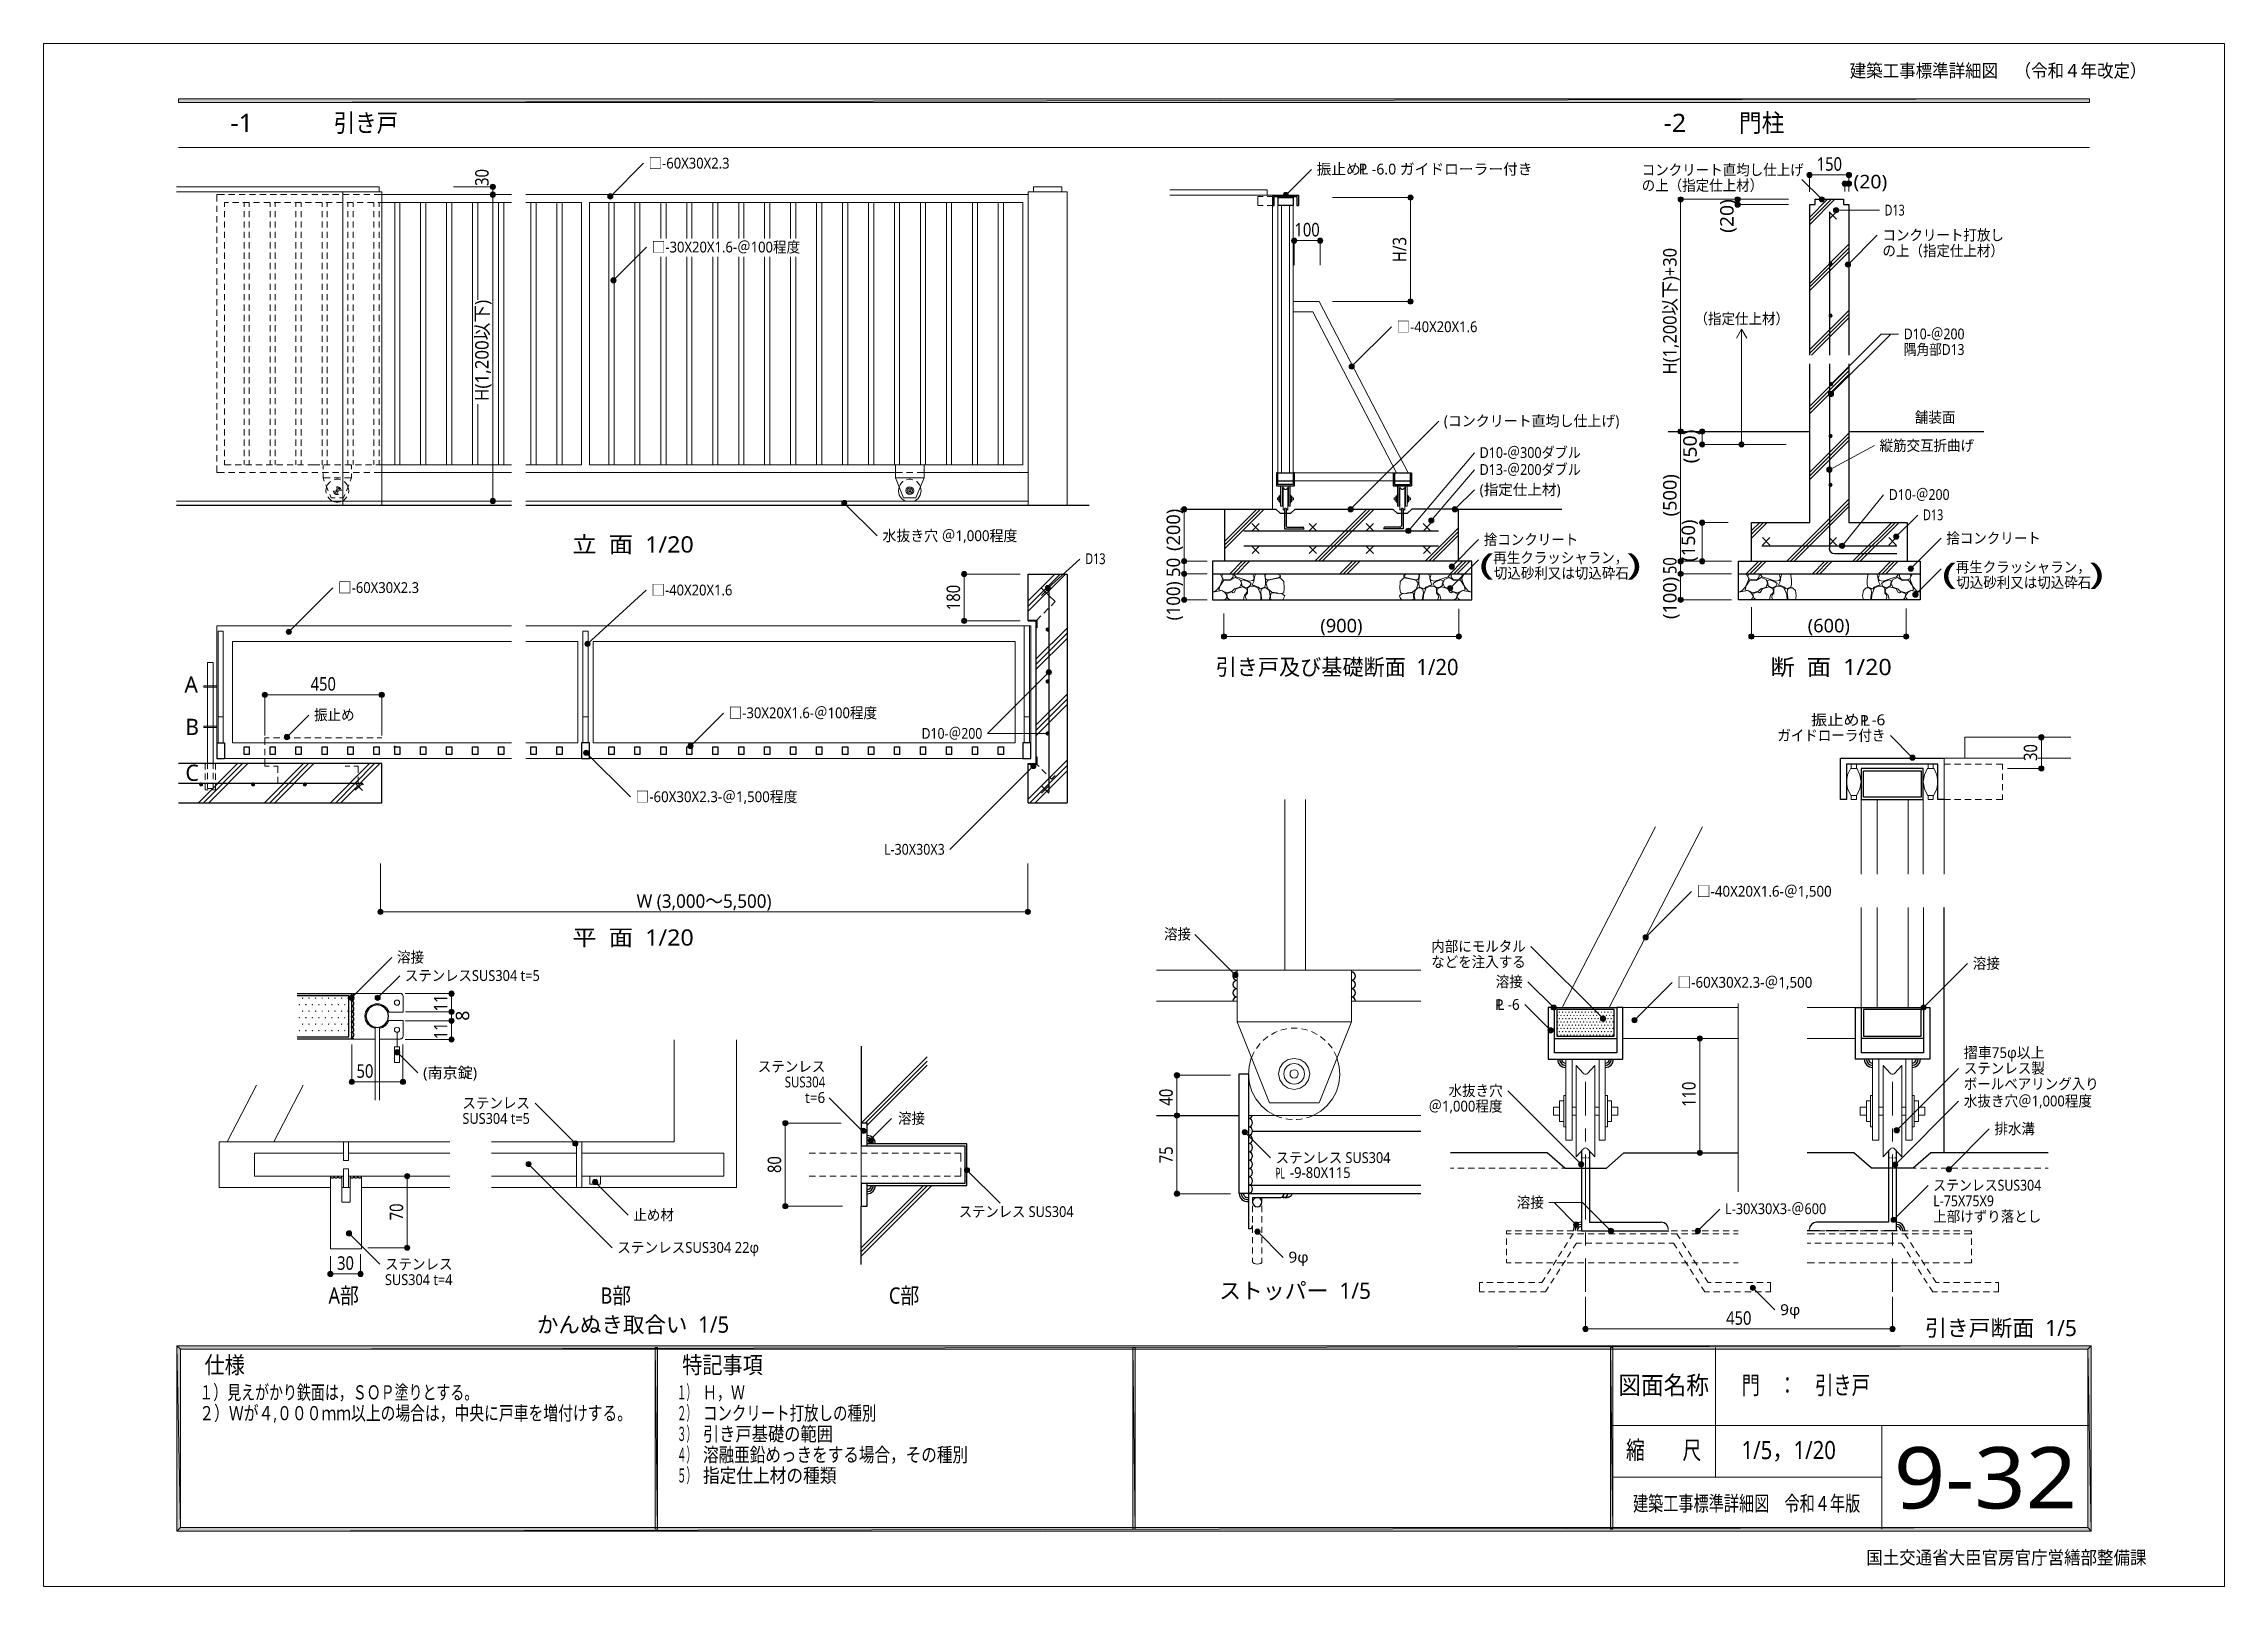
# Model space of a CAD drawing. Header units: millimetres. Extents: x 0 to 420, y 0 to 297.
import ezdxf
from ezdxf.enums import TextEntityAlignment as Align

# ---------------------------------------------------------------- set-up
doc = ezdxf.new("R2010")
doc.units = ezdxf.units.MM
doc.styles.add('kst32b', font='NotoSansJP-Variable.ttf')

msp = doc.modelspace()

# ---------------------------------------------------------------- texts
at = {"style": 'kst32b'}
for s, height, p, p2 in [('建築工事標準詳細図\u3000（令和４年改定）', 2.54, (348.01, 290.49), (405.16, 290.49)), ('-1', 3.491, (36.17, 279.97), (40.54, 279.97)), ('引き戸', 3.491, (56.05, 279.97), (68.46, 279.97)), ('-2', 3.491, (312.17, 279.97), (316.53, 279.97)), ('門柱', 3.491, (326.69, 279.97), (335.41, 279.97)), ('□-60X30X2.3', 2.0791, (116.69, 272.92), (132.29, 272.92)), ('振止め   -6.0 ガイドローラー付き', 2.0791, (245.34, 271.78), (286.93, 271.78)), ('コンクリート直均し仕上げ', 2.0791, (307.95, 271.63), (339.14, 271.63)), ('150', 2.599, (341.65, 272.5), (346.52, 272.5)), ('30', 2.599, (85.89, 269.58), (85.89, 272.83)), ('の上（指定仕上材）', 2.079, (307.95, 268.65), (331.34, 268.65)), ('(20)', 2.599, (348.74, 269.11), (355.24, 269.11)), ('(20)', 2.599, (325.65, 260.54), (325.65, 267.04)), ('D13', 2.079, (354.71, 263.88), (358.61, 263.88)), ('100', 2.599, (241.07, 259.86), (245.94, 259.86)), ('コンクリート打放し', 2.079, (354.31, 259.08), (377.7, 259.08)), ('□-30X20X1.6-＠100程度', 2.0791, (117.31, 256.77), (145.89, 256.77)), ('H/3', 2.599, (262.61, 254.89), (262.61, 259.76)), ('H(1,200以下)+30', 2.5989, (314.66, 233.28), (314.66, 257.64)), ('の上（指定仕上材）', 2.079, (354.31, 256.07), (377.7, 256.07)), ('H(1,200以下)', 2.599, (85.89, 228.16), (85.89, 247.65)), ('□-40X20X1.6', 2.0791, (260.73, 241.43), (276.32, 241.43)), ('（指定仕上材）', 2.079, (318.11, 242.99), (336.31, 242.99)), ('隅角部D13', 2.079, (358.42, 237.05), (370.11, 237.05)), ('D10-＠200', 2.079, (358.42, 240.05), (370.11, 240.05)), ('(コンクリート直均し仕上げ)', 2.0791, (269.85, 223.31), (303.64, 223.31)), ('舗装面', 2.079, (360.55, 223.99), (368.35, 223.99)), ('D10-＠300ダブル', 2.0791, (276.73, 217.21), (296.22, 217.21)), ('(50)', 2.599, (318.54, 216.18), (318.54, 222.67)), ('縦筋交互折曲げ', 2.079, (353.76, 218.57), (371.95, 218.57)), ('D13-＠200ダブル', 2.0791, (276.73, 213.95), (296.22, 213.95)), ('(指定仕上材)', 2.079, (276.73, 210.08), (292.33, 210.08)), ('(500)', 2.599, (314.66, 205.97), (314.66, 214.09)), ('D10-＠200', 2.079, (355.54, 209.13), (367.23, 209.13)), ('(200)', 2.599, (219.05, 199.31), (219.05, 207.43)), ('D13', 2.079, (362.12, 205.23), (366.02, 205.23)), ('立  面  1/20', 3.119, (102, 199.01), (125.39, 199.01)), ('水抜き穴 ＠1,000程度', 2.0791, (161.73, 201.21), (187.72, 201.21)), ('捨コンクリート', 2.079, (277.54, 200.47), (295.73, 200.47)), ('(150)', 2.599, (318.22, 197.23), (318.22, 205.35)), ('捨コンクリート', 2.079, (366.61, 200.74), (384.8, 200.74)), ('D13', 2.079, (200.79, 196.77), (204.69, 196.77)), ('(100) 50', 2.599, (219.05, 185.95), (219.05, 198)), ('(          )', 4.1583, (276.67, 194.69), (307.86, 194.69)), ('再生クラッシャラン，', 2.079, (279.36, 196.98), (305.35, 196.98)), ('50', 2.599, (314.66, 194.86), (314.66, 198.11)), ('再生クラッシャラン，', 2.079, (368.43, 195.18), (394.42, 195.18)), ('□-60X30X2.3', 2.0791, (56.9, 191.22), (72.49, 191.22)), ('切込砂利又は切込砕石', 2.079, (279.48, 194.01), (305.47, 194.01)), ('(100)', 2.599, (314.66, 186.2), (314.66, 194.32)), ('(          )', 4.1583, (365.76, 192.89), (396.95, 192.89)), ('切込砂利又は切込砕石', 2.079, (368.53, 192.21), (394.52, 192.21)), ('□-40X20X1.6', 2.0791, (117.24, 190.75), (132.84, 190.75)), ('180', 2.599, (176.68, 187.92), (176.68, 192.79)), ('(900)', 2.599, (246.06, 183.64), (254.18, 183.64)), ('(600)', 2.599, (339.92, 183.64), (348.04, 183.64)), ('引き戸及び基礎断面  1/20', 3.1187, (225.89, 175.41), (272.67, 175.41)), ('断  面  1/20', 3.119, (332.7, 175.41), (356.09, 175.41)), ('450', 2.599, (51.6, 172.42), (56.48, 172.42)), ('振止め', 2.079, (52.28, 166.73), (60.08, 166.73)), ('□-30X20X1.6-＠100程度', 2.0791, (132.12, 167.11), (160.71, 167.11)), ('振止め   -6', 2.079, (340.57, 165.76), (354.87, 165.76)), ('D10-＠200', 2.079, (169.27, 163.15), (180.96, 163.15)), ('ガイドローラ付き', 2.079, (334.07, 162.77), (354.86, 162.77)), ('30', 2.599, (384.11, 158.88), (384.11, 162.13)), ('□-60X30X2.3-＠1,500程度', 2.0791, (114.17, 150.96), (145.36, 150.96)), ('L-30X30X3', 2.079, (162.03, 140.84), (173.73, 140.84)), ('□-40X20X1.6-＠1,500', 2.0791, (318.54, 132.76), (344.53, 132.76)), ('W (3,000～5,500)', 2.5989, (114.38, 130.62), (140.37, 130.62)), ('平  面  1/20', 3.119, (102, 123.34), (125.39, 123.34)), ('溶接', 2.079, (215.96, 124.54), (221.16, 124.54)), ('溶接', 2.079, (68.26, 120.08), (73.46, 120.08)), ('内部にモルタル', 2.079, (267.42, 122.17), (285.61, 122.17)), ('ステンレスSUS304 t=5', 2.0791, (69.77, 116.54), (95.75, 116.54)), ('などを注入する', 2.079, (267.42, 119.17), (285.61, 119.17)), ('溶接', 2.079, (279.84, 115.36), (285.04, 115.36)), ('溶接', 2.079, (371.71, 118.89), (376.91, 118.89)), ('□-60X30X2.3-＠1,500', 2.0791, (314.81, 115.23), (340.8, 115.23)), ('11', 2.599, (77.94, 110.68), (77.94, 113.93)), ('L -6', 2.079, (280.12, 110.96), (284.45, 110.98)), ('11', 2.599, (77.94, 105.33), (77.94, 108.57)), ('ステンレス', 2.079, (137.73, 99.04), (150.73, 99.04)), ('摺車75φ以上', 2.079, (369.97, 101.71), (385.57, 101.71)), ('ステンレス製', 2.079, (369.97, 98.7), (385.57, 98.7)), ('50', 2.599, (60.45, 97.9), (63.7, 97.9)), ('(南京錠)', 2.079, (73.28, 97.83), (83.67, 97.83)), ('SUS304', 2.079, (142.92, 96.05), (150.71, 96.05)), ('水抜き穴', 2.079, (270.76, 94.4), (281.16, 94.4)), ('110', 2.599, (318.33, 92.29), (318.33, 97.16)), ('ボールベアリング入り', 2.079, (369.97, 95.69), (395.96, 95.69)), ('ステンレス', 2.079, (80.84, 92.01), (93.83, 92.01)), ('t=6', 2.079, (146.81, 93.05), (150.71, 93.05)), ('40', 2.599, (217.64, 92.54), (217.64, 95.79)), ('＠1,000程度', 2.079, (266.87, 91.4), (281.16, 91.4)), ('水抜き穴＠1,000程度', 2.0791, (369.97, 92.39), (394.66, 92.39)), ('SUS304 t=5', 2.079, (80.84, 89.03), (93.83, 89.03)), ('溶接', 2.079, (164.72, 89.05), (169.92, 89.05)), ('排水溝', 2.079, (375.88, 87.06), (383.67, 87.06)), ('75', 2.599, (217.64, 81.45), (217.64, 84.7)), ('80', 2.599, (142.22, 79.57), (142.22, 82.81)), ('PL', 2.079, (237.47, 78.49), (239.23, 78.51)), ('ステンレス SUS304', 2.0791, (237.47, 81.49), (259.56, 81.49)), ('-9-80X115', 2.079, (240.2, 78.61), (251.89, 78.61)), ('ステンレスSUS304', 2.0791, (364.09, 76.18), (384.88, 76.18)), ('70', 2.599, (69.43, 70.46), (69.43, 73.71)), ('止め材', 2.079, (113.77, 70.46), (121.57, 70.46)), ('ステンレス SUS304', 2.0791, (176.45, 71.1), (198.54, 71.1)), ('溶接', 2.079, (283.89, 72.88), (289.09, 72.88)), ('L-30X30X3-＠600', 2.0791, (324, 71.65), (343.49, 71.65)), ('上部けずり落とし', 2.079, (364.09, 70.17), (384.88, 70.17)), ('L-75X75X9', 2.079, (364.09, 73.17), (375.78, 73.17)), ('30', 2.599, (56.71, 60.94), (59.95, 60.94)), ('ステンレス', 2.079, (65.93, 61), (78.93, 61)), ('ステンレスSUS304 22φ', 2.0791, (110.66, 64.2), (137.95, 64.2)), ('9φ', 2.079, (239.9, 62.34), (243.8, 62.34)), ('SUS304 t=4', 2.079, (65.93, 58), (78.93, 58)), ('ストッパー  1/5', 3.119, (226.57, 55.35), (255.81, 55.35)), ('A部', 3.119, (55.05, 54.42), (60.9, 54.42)), ('B部', 3.119, (107.46, 54.42), (113.31, 54.42)), ('C部', 3.119, (162.98, 54.42), (168.83, 54.42)), ('かんぬき取合い  1/5', 3.1187, (95.19, 48.83), (132.22, 48.83)), ('450', 2.599, (324.21, 50.36), (329.08, 50.36)), ('9φ', 2.079, (334.6, 52.22), (338.5, 52.22)), ('引き戸断面  1/5', 3.119, (362.5, 48.18), (391.74, 48.18)), ('仕様', 3.273, (31.18, 40.98), (38.94, 40.98)), ('特記事項', 3.273, (123.17, 40.98), (138.69, 40.98)), ('１）見えがかり鉄面は，ＳＯＰ塗りとする。', 2.7278, (30.18, 35.98), (83.9, 35.98)), ('１）', 2.728, (122.17, 35.98), (125.8, 35.98)), ('Ｈ，Ｗ', 2.728, (127.17, 35.98), (135.25, 35.98)), ('図面名称', 3.491, (303.45, 36.98), (320.9, 36.98)), ('門\u3000：\u3000引き戸', 3.491, (327.17, 36.98), (351.92, 36.98)), ('２）Ｗが４,０００ｍｍ以上の場合は，中央に戸車を増付けする。', 2.7278, (30.18, 31.98), (113.51, 31.98)), ('２）', 2.728, (122.17, 31.98), (125.8, 31.98)), ('コンクリート打放しの種別', 2.7278, (127.17, 31.98), (160.56, 31.98)), ('３）', 2.728, (122.17, 27.98), (125.8, 27.98)), ('引き戸基礎の範囲', 2.728, (127.17, 27.98), (152.2, 27.98)), ('４）', 2.728, (122.17, 23.98), (125.8, 23.98)), ('溶融亜鉛めっきをする場合，その種別', 2.7278, (127.17, 23.98), (178.21, 23.98)), ('縮\u3000\u3000尺', 3.491, (304.91, 24.49), (319.43, 24.49)), ('1/5，1/20', 3.491, (327.17, 24.49), (345.34, 24.49)), ('9-32', 11.831, (356.51, 14.99), (391.8, 14.99)), ('５）', 2.728, (122.17, 19.98), (125.8, 19.98)), ('指定仕上材の種類', 2.728, (127.17, 19.98), (152.87, 19.98)), ('建築工事標準詳細図\u3000令和４年版', 2.919, (306.26, 14.5), (350.04, 14.5)), ('国土交通省大臣官房官庁営繕部整備課', 2.54, (351.18, 4.27), (405.16, 4.27))]:
    msp.add_text(s, height=height, dxfattribs=at).set_placement(p, p2, align=Align.FIT)
for s, height, p in [('P', 2.08, (253.45, 271.8)), ('L', 2.08, (253.87, 271.8)), ('A', 3.12, (27.31, 172.04)), ('B', 3.12, (27.47, 163.89)), ('P', 2.08, (350.01, 165.65)), ('L', 2.08, (350.5, 165.67)), ('C', 3.12, (27.5, 155.05)), ('P', 2.08, (279.7, 110.93))]:
    msp.add_text(s, height=height, dxfattribs=at).set_placement(p)
msp.add_text('8', height=2.6, rotation=90, dxfattribs=at).set_placement((82.15, 108.88))

# ---------------------------------------------------------------- hatches: boundary and pattern name
h = msp.add_hatch(color=7)
h.paths.add_polyline_path([(394.17, 285.62), (394.17, 286.32), (26.18, 285.62), (394.17, 285.62)])
h.paths.add_polyline_path([(394.17, 286.32), (26.18, 285.62), (26.18, 286.32), (394.17, 286.32)])
h = msp.add_hatch(color=7)
h.paths.add_polyline_path([(86.23, 269.6), (86.19, 269.41), (86.7, 269.41), (86.23, 269.6)])
h.paths.add_polyline_path([(86.19, 269.41), (86.7, 269.41), (86.23, 269.22), (86.19, 269.41)])
h.paths.add_polyline_path([(86.7, 269.41), (86.23, 269.22), (86.34, 269.05), (86.7, 269.41)])
h = msp.add_hatch(color=7)
h.paths.add_polyline_path([(86.7, 269.9), (86.51, 269.88), (86.7, 269.41), (86.7, 269.9)])
h.paths.add_polyline_path([(86.51, 269.88), (86.7, 269.41), (86.34, 269.77), (86.51, 269.88)])
h.paths.add_polyline_path([(86.7, 269.41), (86.34, 269.77), (86.23, 269.6), (86.7, 269.41)])
h = msp.add_hatch(color=7)
h.paths.add_polyline_path([(86.34, 269.05), (86.51, 268.94), (86.7, 269.41), (86.34, 269.05)])
h.paths.add_polyline_path([(86.51, 268.94), (86.7, 269.41), (86.7, 268.9), (86.51, 268.94)])
h.paths.add_polyline_path([(86.7, 269.41), (86.7, 268.9), (86.89, 268.94), (86.7, 269.41)])
for points in [[(86.89, 269.88), (86.7, 269.9), (86.7, 269.41), (86.89, 269.88)], [(339.81, 271.89), (339.77, 271.7), (340.28, 271.7), (339.81, 271.89)], [(346.86, 270.49), (346.71, 270.38), (347.07, 270.02), (346.86, 270.49)], [(347.66, 270.49), (347.51, 270.38), (347.85, 270.02), (347.66, 270.49)], [(348.32, 271.5), (348.36, 271.7), (347.85, 271.7), (348.32, 271.5)], [(86.89, 268.37), (86.7, 268.41), (86.7, 267.91), (86.89, 268.37)], [(108.86, 267.38), (108.97, 267.21), (109.33, 267.57), (108.86, 267.38)], [(238.95, 267.63), (239.06, 267.48), (239.4, 267.82), (238.95, 267.63)], [(263.61, 267.8), (263.42, 267.82), (263.42, 267.33), (263.61, 267.8)], [(315.64, 267.44), (315.45, 267.48), (315.45, 267), (315.64, 267.44)], [(326.22, 267.44), (326.07, 267.33), (326.41, 267), (326.22, 267.44)], [(326.22, 266.45), (326.07, 266.34), (326.41, 265.98), (326.22, 266.45)], [(342.84, 266.53), (342.98, 266.64), (342.62, 267), (342.84, 266.53)], [(344.91, 265.09), (344.87, 264.9), (345.38, 264.9), (344.91, 265.09)], [(240.54, 259.25), (240.5, 259.06), (241, 259.06), (240.54, 259.25)], [(246.49, 258.87), (246.53, 259.06), (246.02, 259.06), (246.49, 258.87)], [(347.2, 254.23), (347.3, 254.08), (347.66, 254.42), (347.2, 254.23)], [(109.5, 251.21), (109.6, 251.06), (109.94, 251.42), (109.5, 251.21)], [(263.23, 246.87), (263.42, 246.82), (263.42, 247.33), (263.23, 246.87)], [(251.63, 234.61), (251.74, 234.44), (252.09, 234.8), (251.63, 234.61)], [(343.94, 229.34), (344.06, 229.17), (344.4, 229.53), (343.94, 229.34)], [(319.79, 222.78), (319.6, 222.8), (319.6, 222.31), (319.79, 222.78)], [(315.26, 221.85), (315.45, 221.81), (315.45, 222.31), (315.26, 221.85)], [(319.79, 220.28), (319.6, 220.3), (319.6, 219.82), (319.79, 220.28)], [(327.38, 220.28), (327.19, 220.3), (327.19, 219.82), (327.38, 220.28)], [(343.89, 215.41), (343.73, 215.31), (344.09, 214.95), (343.89, 215.41)], [(86.51, 208.45), (86.7, 208.41), (86.7, 208.92), (86.51, 208.45)], [(154.2, 209), (154.03, 208.89), (154.39, 208.53), (154.2, 209)], [(220.05, 207.79), (219.86, 207.84), (219.86, 207.33), (220.05, 207.79)], [(251.44, 207.14), (251.54, 206.97), (251.88, 207.33), (251.44, 207.14)], [(271.53, 207.14), (271.63, 206.97), (271.97, 207.33), (271.53, 207.14)], [(262.55, 203.37), (262.53, 203.18), (263.02, 203.18), (262.55, 203.37)], [(266.98, 205), (267.08, 204.83), (267.42, 205.19), (266.98, 205)], [(319.79, 205.23), (319.6, 205.27), (319.6, 204.77), (319.79, 205.23)], [(356.51, 201.89), (356.62, 201.72), (356.95, 202.08), (356.51, 201.89)], [(220.05, 197.8), (219.86, 197.82), (219.86, 197.34), (220.05, 197.8)], [(346.07, 200.11), (346.18, 199.96), (346.54, 200.32), (346.07, 200.11)], [(177.65, 195.33), (177.46, 195.37), (177.46, 194.86), (177.65, 195.33)], [(220.05, 195.37), (219.86, 195.41), (219.86, 194.9), (220.05, 195.37)], [(270.91, 196.11), (271.02, 195.94), (271.36, 196.3), (270.91, 196.11)], [(315.26, 196.85), (315.45, 196.81), (315.45, 197.32), (315.26, 196.85)], [(315.26, 194.46), (315.45, 194.42), (315.45, 194.9), (315.26, 194.46)], [(319.41, 196.85), (319.6, 196.81), (319.6, 197.32), (319.41, 196.85)], [(359.3, 195.73), (359.41, 195.56), (359.77, 195.92), (359.3, 195.73)], [(193.15, 192.36), (193.1, 192.17), (193.61, 192.17), (193.15, 192.36)], [(219.65, 189.44), (219.86, 189.42), (219.86, 189.91), (219.65, 189.44)], [(270.62, 191.98), (270.72, 191.81), (271.08, 192.17), (270.62, 191.98)], [(315.26, 189.44), (315.45, 189.42), (315.45, 189.91), (315.26, 189.44)], [(360.19, 190.71), (360.3, 190.54), (360.66, 190.9), (360.19, 190.71)], [(177.27, 185.4), (177.46, 185.36), (177.46, 185.86), (177.27, 185.4)], [(46.95, 183.56), (47.05, 183.39), (47.41, 183.75), (46.95, 183.56)], [(104.46, 181.25), (104.56, 181.08), (104.92, 181.44), (104.46, 181.25)], [(227.05, 183.03), (227.01, 182.84), (227.5, 182.84), (227.05, 183.03)], [(273.2, 182.65), (273.24, 182.84), (272.73, 182.84), (273.2, 182.65)], [(328.59, 183.03), (328.57, 182.84), (329.06, 182.84), (328.59, 183.03)], [(359.35, 182.65), (359.39, 182.84), (358.88, 182.84), (359.35, 182.65)], [(193.61, 176.42), (193.44, 176.32), (193.8, 175.98), (193.61, 176.42)], [(42.33, 171.81), (42.29, 171.62), (42.8, 171.62), (42.33, 171.81)], [(65.76, 171.43), (65.81, 171.62), (65.3, 171.62), (65.76, 171.43)], [(385.11, 163.91), (384.92, 163.96), (384.92, 163.45), (385.11, 163.91)], [(46.59, 163.3), (46.69, 163.13), (47.05, 163.49), (46.59, 163.3)], [(67.8, 161.73), (67.73, 161.71), (67.69, 161.67), (67.67, 161.61), (67.69, 161.54), (67.73, 161.5), (67.8, 161.48), (67.86, 161.5), (67.9, 161.54), (67.92, 161.61), (67.9, 161.67), (67.86, 161.71), (67.8, 161.73)], [(104.5, 160.91), (104.33, 160.8), (104.69, 160.44), (104.5, 160.91)], [(124.29, 161.57), (124.4, 161.4), (124.76, 161.76), (124.29, 161.57)], [(191.26, 158.11), (191.16, 158.28), (190.8, 157.92), (191.26, 158.11)], [(360.3, 159.07), (360.47, 159.17), (360.11, 159.51), (360.3, 159.07)], [(384.73, 156.99), (384.92, 156.95), (384.92, 157.46), (384.73, 156.99)], [(64.6, 130.03), (64.56, 129.84), (65.07, 129.84), (64.6, 130.03)], [(190.18, 129.62), (190.22, 129.84), (189.72, 129.84), (190.18, 129.62)], [(308.25, 124.76), (308.36, 124.59), (308.72, 124.95), (308.25, 124.76)], [(229.87, 117.22), (230.04, 117.33), (229.68, 117.69), (229.87, 117.22)], [(78.55, 114.58), (78.38, 114.47), (78.74, 114.11), (78.55, 114.58)], [(49.45, 112.01), (49.42, 111.99), (49.4, 111.97), (49.42, 111.95), (49.45, 111.93), (49.47, 111.95), (49.49, 111.97), (49.47, 111.99), (49.45, 112.01)], [(49.45, 109.52), (49.42, 109.5), (49.4, 109.47), (49.42, 109.45), (49.45, 109.43), (49.47, 109.45), (49.49, 109.47), (49.47, 109.5), (49.45, 109.52)], [(50.06, 113.26), (50.04, 113.24), (50.02, 113.22), (50.04, 113.2), (50.06, 113.18), (50.08, 113.2), (50.1, 113.22), (50.08, 113.24), (50.06, 113.26)], [(50.06, 110.77), (50.04, 110.74), (50.02, 110.72), (50.04, 110.7), (50.06, 110.68), (50.08, 110.7), (50.1, 110.72), (50.08, 110.74), (50.06, 110.77)], [(50.69, 112.01), (50.67, 111.99), (50.65, 111.97), (50.67, 111.95), (50.69, 111.93), (50.72, 111.95), (50.74, 111.97), (50.72, 111.99), (50.69, 112.01)], [(50.69, 109.52), (50.67, 109.5), (50.65, 109.47), (50.67, 109.45), (50.69, 109.43), (50.72, 109.45), (50.74, 109.47), (50.72, 109.5), (50.69, 109.52)], [(51.31, 113.26), (51.29, 113.24), (51.27, 113.22), (51.29, 113.2), (51.31, 113.18), (51.33, 113.2), (51.35, 113.22), (51.33, 113.24), (51.31, 113.26)], [(51.31, 110.77), (51.29, 110.74), (51.27, 110.72), (51.29, 110.7), (51.31, 110.68), (51.33, 110.7), (51.35, 110.72), (51.33, 110.74), (51.31, 110.77)], [(51.94, 112.01), (51.92, 111.99), (51.9, 111.97), (51.92, 111.95), (51.94, 111.93), (51.96, 111.95), (51.99, 111.97), (51.96, 111.99), (51.94, 112.01)], [(51.94, 109.52), (51.92, 109.5), (51.9, 109.47), (51.92, 109.45), (51.94, 109.43), (51.96, 109.45), (51.99, 109.47), (51.96, 109.5), (51.94, 109.52)], [(52.58, 113.26), (52.56, 113.24), (52.54, 113.22), (52.56, 113.2), (52.58, 113.18), (52.6, 113.2), (52.62, 113.22), (52.6, 113.24), (52.58, 113.26)], [(52.58, 110.77), (52.56, 110.74), (52.54, 110.72), (52.56, 110.7), (52.58, 110.68), (52.6, 110.7), (52.62, 110.72), (52.6, 110.74), (52.58, 110.77)], [(53.19, 112.01), (53.17, 111.99), (53.15, 111.97), (53.17, 111.95), (53.19, 111.93), (53.21, 111.95), (53.23, 111.97), (53.21, 111.99), (53.19, 112.01)], [(53.19, 109.52), (53.17, 109.5), (53.15, 109.47), (53.17, 109.45), (53.19, 109.43), (53.21, 109.45), (53.23, 109.47), (53.21, 109.5), (53.19, 109.52)], [(53.83, 113.26), (53.81, 113.24), (53.78, 113.22), (53.81, 113.2), (53.83, 113.18), (53.85, 113.2), (53.87, 113.22), (53.85, 113.24), (53.83, 113.26)], [(53.83, 110.77), (53.81, 110.74), (53.78, 110.72), (53.81, 110.7), (53.83, 110.68), (53.85, 110.7), (53.87, 110.72), (53.85, 110.74), (53.83, 110.77)], [(54.44, 112.01), (54.42, 111.99), (54.4, 111.97), (54.42, 111.95), (54.44, 111.93), (54.46, 111.95), (54.48, 111.97), (54.46, 111.99), (54.44, 112.01)], [(54.44, 109.52), (54.42, 109.5), (54.4, 109.47), (54.42, 109.45), (54.44, 109.43), (54.46, 109.45), (54.48, 109.47), (54.46, 109.5), (54.44, 109.52)], [(55.08, 113.26), (55.05, 113.24), (55.03, 113.22), (55.05, 113.2), (55.08, 113.18), (55.1, 113.2), (55.12, 113.22), (55.1, 113.24), (55.08, 113.26)], [(55.08, 110.77), (55.05, 110.74), (55.03, 110.72), (55.05, 110.7), (55.08, 110.68), (55.1, 110.7), (55.12, 110.72), (55.1, 110.74), (55.08, 110.77)], [(55.69, 112.01), (55.67, 111.99), (55.65, 111.97), (55.67, 111.95), (55.69, 111.93), (55.71, 111.95), (55.73, 111.97), (55.71, 111.99), (55.69, 112.01)], [(55.69, 109.52), (55.67, 109.5), (55.65, 109.47), (55.67, 109.45), (55.69, 109.43), (55.71, 109.45), (55.73, 109.47), (55.71, 109.5), (55.69, 109.52)], [(56.32, 113.26), (56.3, 113.24), (56.28, 113.22), (56.3, 113.2), (56.32, 113.18), (56.35, 113.2), (56.37, 113.22), (56.35, 113.24), (56.32, 113.26)], [(56.32, 110.77), (56.3, 110.74), (56.28, 110.72), (56.3, 110.7), (56.32, 110.68), (56.35, 110.7), (56.37, 110.72), (56.35, 110.74), (56.32, 110.77)], [(56.94, 112.01), (56.92, 111.99), (56.9, 111.97), (56.92, 111.95), (56.94, 111.93), (56.96, 111.95), (56.98, 111.97), (56.96, 111.99), (56.94, 112.01)], [(56.94, 109.52), (56.92, 109.5), (56.9, 109.47), (56.92, 109.45), (56.94, 109.43), (56.96, 109.45), (56.98, 109.47), (56.96, 109.5), (56.94, 109.52)], [(57.57, 113.26), (57.55, 113.24), (57.53, 113.22), (57.55, 113.2), (57.57, 113.18), (57.59, 113.2), (57.62, 113.22), (57.59, 113.24), (57.57, 113.26)], [(57.57, 110.77), (57.55, 110.74), (57.53, 110.72), (57.55, 110.7), (57.57, 110.68), (57.59, 110.7), (57.62, 110.72), (57.59, 110.74), (57.57, 110.77)], [(58.19, 112.01), (58.17, 111.99), (58.14, 111.97), (58.17, 111.95), (58.19, 111.93), (58.21, 111.95), (58.23, 111.97), (58.21, 111.99), (58.19, 112.01)], [(58.19, 109.52), (58.17, 109.5), (58.14, 109.47), (58.17, 109.45), (58.19, 109.43), (58.21, 109.45), (58.23, 109.47), (58.21, 109.5), (58.19, 109.52)], [(58.82, 113.26), (58.8, 113.24), (58.78, 113.22), (58.8, 113.2), (58.82, 113.18), (58.84, 113.2), (58.86, 113.22), (58.84, 113.24), (58.82, 113.26)], [(58.82, 110.77), (58.8, 110.74), (58.78, 110.72), (58.8, 110.7), (58.82, 110.68), (58.84, 110.7), (58.86, 110.72), (58.84, 110.74), (58.82, 110.77)], [(59.01, 113.11), (59.12, 112.95), (59.48, 113.31), (59.01, 113.11)], [(64.07, 113.11), (64.18, 112.95), (64.52, 113.31), (64.07, 113.11)], [(78.55, 111.06), (78.38, 110.96), (78.74, 110.6), (78.55, 111.06)], [(78.55, 109.33), (78.38, 109.22), (78.74, 108.88), (78.55, 109.33)], [(291.19, 110.96), (291.36, 111.06), (291, 111.42), (291.19, 110.96)], [(291.76, 109.94), (291.74, 109.92), (291.72, 109.9), (291.74, 109.88), (291.76, 109.86), (291.78, 109.88), (291.8, 109.9), (291.78, 109.92), (291.76, 109.94)], [(292.08, 110.57), (292.06, 110.55), (292.04, 110.53), (292.06, 110.51), (292.08, 110.49), (292.1, 110.51), (292.12, 110.53), (292.1, 110.55), (292.08, 110.57)], [(292.08, 109.33), (292.06, 109.3), (292.04, 109.28), (292.06, 109.26), (292.08, 109.24), (292.1, 109.26), (292.12, 109.28), (292.1, 109.3), (292.08, 109.33)], [(292.4, 109.94), (292.38, 109.92), (292.35, 109.9), (292.38, 109.88), (292.4, 109.86), (292.42, 109.88), (292.44, 109.9), (292.42, 109.92), (292.4, 109.94)], [(292.71, 110.57), (292.69, 110.55), (292.67, 110.53), (292.69, 110.51), (292.71, 110.49), (292.74, 110.51), (292.76, 110.53), (292.74, 110.55), (292.71, 110.57)], [(292.71, 109.33), (292.69, 109.3), (292.67, 109.28), (292.69, 109.26), (292.71, 109.24), (292.74, 109.26), (292.76, 109.28), (292.74, 109.3), (292.71, 109.33)], [(293.01, 109.94), (292.99, 109.92), (292.97, 109.9), (292.99, 109.88), (293.01, 109.86), (293.03, 109.88), (293.05, 109.9), (293.03, 109.92), (293.01, 109.94)], [(293.33, 110.57), (293.31, 110.55), (293.29, 110.53), (293.31, 110.51), (293.33, 110.49), (293.35, 110.51), (293.37, 110.53), (293.35, 110.55), (293.33, 110.57)], [(293.33, 109.33), (293.31, 109.3), (293.29, 109.28), (293.31, 109.26), (293.33, 109.24), (293.35, 109.26), (293.37, 109.28), (293.35, 109.3), (293.33, 109.33)], [(293.65, 109.94), (293.62, 109.92), (293.6, 109.9), (293.62, 109.88), (293.65, 109.86), (293.67, 109.88), (293.69, 109.9), (293.67, 109.92), (293.65, 109.94)], [(293.96, 110.57), (293.94, 110.55), (293.92, 110.53), (293.94, 110.51), (293.96, 110.49), (293.98, 110.51), (294.01, 110.53), (293.98, 110.55), (293.96, 110.57)], [(293.96, 109.33), (293.94, 109.3), (293.92, 109.28), (293.94, 109.26), (293.96, 109.24), (293.98, 109.26), (294.01, 109.28), (293.98, 109.3), (293.96, 109.33)], [(294.26, 109.94), (294.24, 109.92), (294.22, 109.9), (294.24, 109.88), (294.26, 109.86), (294.28, 109.88), (294.3, 109.9), (294.28, 109.92), (294.26, 109.94)], [(294.58, 110.57), (294.56, 110.55), (294.53, 110.53), (294.56, 110.51), (294.58, 110.49), (294.6, 110.51), (294.62, 110.53), (294.6, 110.55), (294.58, 110.57)], [(294.58, 109.33), (294.56, 109.3), (294.53, 109.28), (294.56, 109.26), (294.58, 109.24), (294.6, 109.26), (294.62, 109.28), (294.6, 109.3), (294.58, 109.33)], [(294.89, 109.94), (294.87, 109.92), (294.85, 109.9), (294.87, 109.88), (294.89, 109.86), (294.92, 109.88), (294.94, 109.9), (294.92, 109.92), (294.89, 109.94)], [(295.21, 110.57), (295.19, 110.55), (295.17, 110.53), (295.19, 110.51), (295.21, 110.49), (295.23, 110.51), (295.25, 110.53), (295.23, 110.55), (295.21, 110.57)], [(295.21, 109.33), (295.19, 109.3), (295.17, 109.28), (295.19, 109.26), (295.21, 109.24), (295.23, 109.26), (295.25, 109.28), (295.23, 109.3), (295.21, 109.33)], [(295.51, 109.94), (295.49, 109.92), (295.47, 109.9), (295.49, 109.88), (295.51, 109.86), (295.53, 109.88), (295.55, 109.9), (295.53, 109.92), (295.51, 109.94)], [(295.83, 110.57), (295.8, 110.55), (295.78, 110.53), (295.8, 110.51), (295.83, 110.49), (295.85, 110.51), (295.87, 110.53), (295.85, 110.55), (295.83, 110.57)], [(295.83, 109.33), (295.8, 109.3), (295.78, 109.28), (295.8, 109.26), (295.83, 109.24), (295.85, 109.26), (295.87, 109.28), (295.85, 109.3), (295.83, 109.33)], [(296.14, 109.94), (296.12, 109.92), (296.1, 109.9), (296.12, 109.88), (296.14, 109.86), (296.16, 109.88), (296.19, 109.9), (296.16, 109.92), (296.14, 109.94)], [(296.46, 110.57), (296.44, 110.55), (296.42, 110.53), (296.44, 110.51), (296.46, 110.49), (296.48, 110.51), (296.5, 110.53), (296.48, 110.55), (296.46, 110.57)], [(296.46, 109.33), (296.44, 109.3), (296.42, 109.28), (296.44, 109.26), (296.46, 109.24), (296.48, 109.26), (296.5, 109.28), (296.48, 109.3), (296.46, 109.33)], [(296.76, 109.94), (296.74, 109.92), (296.71, 109.9), (296.74, 109.88), (296.76, 109.86), (296.78, 109.88), (296.8, 109.9), (296.78, 109.92), (296.76, 109.94)], [(297.07, 110.57), (297.05, 110.55), (297.03, 110.53), (297.05, 110.51), (297.07, 110.49), (297.1, 110.51), (297.12, 110.53), (297.1, 110.55), (297.07, 110.57)], [(297.07, 109.33), (297.05, 109.3), (297.03, 109.28), (297.05, 109.26), (297.07, 109.24), (297.1, 109.26), (297.12, 109.28), (297.1, 109.3), (297.07, 109.33)], [(297.39, 109.94), (297.37, 109.92), (297.35, 109.9), (297.37, 109.88), (297.39, 109.86), (297.41, 109.88), (297.43, 109.9), (297.41, 109.92), (297.39, 109.94)], [(297.71, 110.57), (297.69, 110.55), (297.67, 110.53), (297.69, 110.51), (297.71, 110.49), (297.73, 110.51), (297.75, 110.53), (297.73, 110.55), (297.71, 110.57)], [(297.71, 109.33), (297.69, 109.3), (297.67, 109.28), (297.69, 109.26), (297.71, 109.24), (297.73, 109.26), (297.75, 109.28), (297.73, 109.3), (297.71, 109.33)], [(298.03, 109.94), (298.01, 109.92), (297.98, 109.9), (298.01, 109.88), (298.03, 109.86), (298.05, 109.88), (298.07, 109.9), (298.05, 109.92), (298.03, 109.94)], [(298.32, 110.57), (298.3, 110.55), (298.28, 110.53), (298.3, 110.51), (298.32, 110.49), (298.34, 110.51), (298.37, 110.53), (298.34, 110.55), (298.32, 110.57)], [(298.32, 109.33), (298.3, 109.3), (298.28, 109.28), (298.3, 109.26), (298.32, 109.24), (298.34, 109.26), (298.37, 109.28), (298.34, 109.3), (298.32, 109.33)], [(298.64, 109.94), (298.62, 109.92), (298.6, 109.9), (298.62, 109.88), (298.64, 109.86), (298.66, 109.88), (298.68, 109.9), (298.66, 109.92), (298.64, 109.94)], [(298.96, 110.57), (298.94, 110.55), (298.92, 110.53), (298.94, 110.51), (298.96, 110.49), (298.98, 110.51), (299, 110.53), (298.98, 110.55), (298.96, 110.57)], [(298.96, 109.33), (298.94, 109.3), (298.92, 109.28), (298.94, 109.26), (298.96, 109.24), (298.98, 109.26), (299, 109.28), (298.98, 109.3), (298.96, 109.33)], [(299.28, 109.94), (299.25, 109.92), (299.23, 109.9), (299.25, 109.88), (299.28, 109.86), (299.3, 109.88), (299.32, 109.9), (299.3, 109.92), (299.28, 109.94)], [(299.57, 110.57), (299.55, 110.55), (299.53, 110.53), (299.55, 110.51), (299.57, 110.49), (299.59, 110.51), (299.61, 110.53), (299.59, 110.55), (299.57, 110.57)], [(299.57, 109.33), (299.55, 109.3), (299.53, 109.28), (299.55, 109.26), (299.57, 109.24), (299.59, 109.26), (299.61, 109.28), (299.59, 109.3), (299.57, 109.33)], [(299.89, 109.94), (299.87, 109.92), (299.85, 109.9), (299.87, 109.88), (299.89, 109.86), (299.91, 109.88), (299.93, 109.9), (299.91, 109.92), (299.89, 109.94)], [(300.21, 110.57), (300.19, 110.55), (300.16, 110.53), (300.19, 110.51), (300.21, 110.49), (300.23, 110.51), (300.25, 110.53), (300.23, 110.55), (300.21, 110.57)], [(300.21, 109.33), (300.19, 109.3), (300.16, 109.28), (300.19, 109.26), (300.21, 109.24), (300.23, 109.26), (300.25, 109.28), (300.23, 109.3), (300.21, 109.33)], [(300.52, 109.94), (300.5, 109.92), (300.48, 109.9), (300.5, 109.88), (300.52, 109.86), (300.55, 109.88), (300.57, 109.9), (300.55, 109.92), (300.52, 109.94)], [(300.69, 108.82), (300.86, 108.94), (300.5, 109.28), (300.69, 108.82)], [(300.82, 110.57), (300.8, 110.55), (300.78, 110.53), (300.8, 110.51), (300.82, 110.49), (300.84, 110.51), (300.86, 110.53), (300.84, 110.55), (300.82, 110.57)], [(300.82, 109.33), (300.8, 109.3), (300.78, 109.28), (300.8, 109.26), (300.82, 109.24), (300.84, 109.26), (300.86, 109.28), (300.84, 109.3), (300.82, 109.33)], [(301.14, 109.94), (301.12, 109.92), (301.1, 109.9), (301.12, 109.88), (301.14, 109.86), (301.16, 109.88), (301.18, 109.9), (301.16, 109.92), (301.14, 109.94)], [(301.46, 110.57), (301.43, 110.55), (301.41, 110.53), (301.43, 110.51), (301.46, 110.49), (301.48, 110.51), (301.5, 110.53), (301.48, 110.55), (301.46, 110.57)], [(301.46, 109.33), (301.43, 109.3), (301.41, 109.28), (301.43, 109.26), (301.46, 109.24), (301.48, 109.26), (301.5, 109.28), (301.48, 109.3), (301.46, 109.33)], [(301.77, 109.94), (301.75, 109.92), (301.73, 109.9), (301.75, 109.88), (301.77, 109.86), (301.79, 109.88), (301.82, 109.9), (301.79, 109.92), (301.77, 109.94)], [(302.07, 110.57), (302.05, 110.55), (302.03, 110.53), (302.05, 110.51), (302.07, 110.49), (302.09, 110.51), (302.11, 110.53), (302.09, 110.55), (302.07, 110.57)], [(302.07, 109.33), (302.05, 109.3), (302.03, 109.28), (302.05, 109.26), (302.07, 109.24), (302.09, 109.26), (302.11, 109.28), (302.09, 109.3), (302.07, 109.33)], [(302.39, 109.94), (302.37, 109.92), (302.34, 109.9), (302.37, 109.88), (302.39, 109.86), (302.41, 109.88), (302.43, 109.9), (302.41, 109.92), (302.39, 109.94)], [(361.76, 111.23), (361.87, 111.06), (362.2, 111.42), (361.76, 111.23)], [(49.45, 107.02), (49.42, 107), (49.4, 106.98), (49.42, 106.96), (49.45, 106.93), (49.47, 106.96), (49.49, 106.98), (49.47, 107), (49.45, 107.02)], [(50.06, 108.27), (50.04, 108.25), (50.02, 108.23), (50.04, 108.2), (50.06, 108.18), (50.08, 108.2), (50.1, 108.23), (50.08, 108.25), (50.06, 108.27)], [(50.69, 107.02), (50.67, 107), (50.65, 106.98), (50.67, 106.96), (50.69, 106.93), (50.72, 106.96), (50.74, 106.98), (50.72, 107), (50.69, 107.02)], [(51.31, 108.27), (51.29, 108.25), (51.27, 108.23), (51.29, 108.2), (51.31, 108.18), (51.33, 108.2), (51.35, 108.23), (51.33, 108.25), (51.31, 108.27)], [(51.94, 107.02), (51.92, 107), (51.9, 106.98), (51.92, 106.96), (51.94, 106.93), (51.96, 106.96), (51.99, 106.98), (51.96, 107), (51.94, 107.02)], [(52.58, 108.27), (52.56, 108.25), (52.54, 108.23), (52.56, 108.2), (52.58, 108.18), (52.6, 108.2), (52.62, 108.23), (52.6, 108.25), (52.58, 108.27)], [(53.19, 107.02), (53.17, 107), (53.15, 106.98), (53.17, 106.96), (53.19, 106.93), (53.21, 106.96), (53.23, 106.98), (53.21, 107), (53.19, 107.02)], [(53.83, 108.27), (53.81, 108.25), (53.78, 108.23), (53.81, 108.2), (53.83, 108.18), (53.85, 108.2), (53.87, 108.23), (53.85, 108.25), (53.83, 108.27)], [(54.44, 107.02), (54.42, 107), (54.4, 106.98), (54.42, 106.96), (54.44, 106.93), (54.46, 106.96), (54.48, 106.98), (54.46, 107), (54.44, 107.02)], [(55.08, 108.27), (55.05, 108.25), (55.03, 108.23), (55.05, 108.2), (55.08, 108.18), (55.1, 108.2), (55.12, 108.23), (55.1, 108.25), (55.08, 108.27)], [(55.69, 107.02), (55.67, 107), (55.65, 106.98), (55.67, 106.96), (55.69, 106.93), (55.71, 106.96), (55.73, 106.98), (55.71, 107), (55.69, 107.02)], [(56.32, 108.27), (56.3, 108.25), (56.28, 108.23), (56.3, 108.2), (56.32, 108.18), (56.35, 108.2), (56.37, 108.23), (56.35, 108.25), (56.32, 108.27)], [(56.94, 107.02), (56.92, 107), (56.9, 106.98), (56.92, 106.96), (56.94, 106.93), (56.96, 106.96), (56.98, 106.98), (56.96, 107), (56.94, 107.02)], [(57.57, 108.27), (57.55, 108.25), (57.53, 108.23), (57.55, 108.2), (57.57, 108.18), (57.59, 108.2), (57.62, 108.23), (57.59, 108.25), (57.57, 108.27)], [(58.19, 107.02), (58.17, 107), (58.14, 106.98), (58.17, 106.96), (58.19, 106.93), (58.21, 106.96), (58.23, 106.98), (58.21, 107), (58.19, 107.02)], [(58.82, 108.27), (58.8, 108.25), (58.78, 108.23), (58.8, 108.2), (58.82, 108.18), (58.84, 108.2), (58.86, 108.23), (58.84, 108.25), (58.82, 108.27)], [(78.55, 105.73), (78.38, 105.62), (78.74, 105.28), (78.55, 105.73)], [(290.6, 106.57), (290.77, 106.68), (290.41, 107.04), (290.6, 106.57)], [(291.76, 108.69), (291.74, 108.67), (291.72, 108.65), (291.74, 108.63), (291.76, 108.61), (291.78, 108.63), (291.8, 108.65), (291.78, 108.67), (291.76, 108.69)], [(291.76, 107.44), (291.74, 107.42), (291.72, 107.4), (291.74, 107.38), (291.76, 107.36), (291.78, 107.38), (291.8, 107.4), (291.78, 107.42), (291.76, 107.44)], [(291.76, 106.19), (291.74, 106.17), (291.72, 106.15), (291.74, 106.13), (291.76, 106.11), (291.78, 106.13), (291.8, 106.15), (291.78, 106.17), (291.76, 106.19)], [(292.08, 108.08), (292.06, 108.06), (292.04, 108.03), (292.06, 108.01), (292.08, 107.99), (292.1, 108.01), (292.12, 108.03), (292.1, 108.06), (292.08, 108.08)], [(292.08, 106.83), (292.06, 106.81), (292.04, 106.79), (292.06, 106.76), (292.08, 106.74), (292.1, 106.76), (292.12, 106.79), (292.1, 106.81), (292.08, 106.83)], [(292.4, 108.69), (292.38, 108.67), (292.35, 108.65), (292.38, 108.63), (292.4, 108.61), (292.42, 108.63), (292.44, 108.65), (292.42, 108.67), (292.4, 108.69)], [(292.4, 107.44), (292.38, 107.42), (292.35, 107.4), (292.38, 107.38), (292.4, 107.36), (292.42, 107.38), (292.44, 107.4), (292.42, 107.42), (292.4, 107.44)], [(292.4, 106.19), (292.38, 106.17), (292.35, 106.15), (292.38, 106.13), (292.4, 106.11), (292.42, 106.13), (292.44, 106.15), (292.42, 106.17), (292.4, 106.19)], [(292.71, 108.08), (292.69, 108.06), (292.67, 108.03), (292.69, 108.01), (292.71, 107.99), (292.74, 108.01), (292.76, 108.03), (292.74, 108.06), (292.71, 108.08)], [(292.71, 106.83), (292.69, 106.81), (292.67, 106.79), (292.69, 106.76), (292.71, 106.74), (292.74, 106.76), (292.76, 106.79), (292.74, 106.81), (292.71, 106.83)], [(293.01, 108.69), (292.99, 108.67), (292.97, 108.65), (292.99, 108.63), (293.01, 108.61), (293.03, 108.63), (293.05, 108.65), (293.03, 108.67), (293.01, 108.69)], [(293.01, 107.44), (292.99, 107.42), (292.97, 107.4), (292.99, 107.38), (293.01, 107.36), (293.03, 107.38), (293.05, 107.4), (293.03, 107.42), (293.01, 107.44)], [(293.01, 106.19), (292.99, 106.17), (292.97, 106.15), (292.99, 106.13), (293.01, 106.11), (293.03, 106.13), (293.05, 106.15), (293.03, 106.17), (293.01, 106.19)], [(293.33, 108.08), (293.31, 108.06), (293.29, 108.03), (293.31, 108.01), (293.33, 107.99), (293.35, 108.01), (293.37, 108.03), (293.35, 108.06), (293.33, 108.08)], [(293.33, 106.83), (293.31, 106.81), (293.29, 106.79), (293.31, 106.76), (293.33, 106.74), (293.35, 106.76), (293.37, 106.79), (293.35, 106.81), (293.33, 106.83)], [(293.65, 108.69), (293.62, 108.67), (293.6, 108.65), (293.62, 108.63), (293.65, 108.61), (293.67, 108.63), (293.69, 108.65), (293.67, 108.67), (293.65, 108.69)], [(293.65, 107.44), (293.62, 107.42), (293.6, 107.4), (293.62, 107.38), (293.65, 107.36), (293.67, 107.38), (293.69, 107.4), (293.67, 107.42), (293.65, 107.44)], [(293.65, 106.19), (293.62, 106.17), (293.6, 106.15), (293.62, 106.13), (293.65, 106.11), (293.67, 106.13), (293.69, 106.15), (293.67, 106.17), (293.65, 106.19)], [(293.96, 108.08), (293.94, 108.06), (293.92, 108.03), (293.94, 108.01), (293.96, 107.99), (293.98, 108.01), (294.01, 108.03), (293.98, 108.06), (293.96, 108.08)], [(293.96, 106.83), (293.94, 106.81), (293.92, 106.79), (293.94, 106.76), (293.96, 106.74), (293.98, 106.76), (294.01, 106.79), (293.98, 106.81), (293.96, 106.83)], [(294.26, 108.69), (294.24, 108.67), (294.22, 108.65), (294.24, 108.63), (294.26, 108.61), (294.28, 108.63), (294.3, 108.65), (294.28, 108.67), (294.26, 108.69)], [(294.26, 107.44), (294.24, 107.42), (294.22, 107.4), (294.24, 107.38), (294.26, 107.36), (294.28, 107.38), (294.3, 107.4), (294.28, 107.42), (294.26, 107.44)], [(294.26, 106.19), (294.24, 106.17), (294.22, 106.15), (294.24, 106.13), (294.26, 106.11), (294.28, 106.13), (294.3, 106.15), (294.28, 106.17), (294.26, 106.19)], [(294.58, 108.08), (294.56, 108.06), (294.53, 108.03), (294.56, 108.01), (294.58, 107.99), (294.6, 108.01), (294.62, 108.03), (294.6, 108.06), (294.58, 108.08)], [(294.58, 106.83), (294.56, 106.81), (294.53, 106.79), (294.56, 106.76), (294.58, 106.74), (294.6, 106.76), (294.62, 106.79), (294.6, 106.81), (294.58, 106.83)], [(294.89, 108.69), (294.87, 108.67), (294.85, 108.65), (294.87, 108.63), (294.89, 108.61), (294.92, 108.63), (294.94, 108.65), (294.92, 108.67), (294.89, 108.69)], [(294.89, 107.44), (294.87, 107.42), (294.85, 107.4), (294.87, 107.38), (294.89, 107.36), (294.92, 107.38), (294.94, 107.4), (294.92, 107.42), (294.89, 107.44)], [(294.89, 106.19), (294.87, 106.17), (294.85, 106.15), (294.87, 106.13), (294.89, 106.11), (294.92, 106.13), (294.94, 106.15), (294.92, 106.17), (294.89, 106.19)], [(295.21, 108.08), (295.19, 108.06), (295.17, 108.03), (295.19, 108.01), (295.21, 107.99), (295.23, 108.01), (295.25, 108.03), (295.23, 108.06), (295.21, 108.08)], [(295.21, 106.83), (295.19, 106.81), (295.17, 106.79), (295.19, 106.76), (295.21, 106.74), (295.23, 106.76), (295.25, 106.79), (295.23, 106.81), (295.21, 106.83)], [(295.51, 108.69), (295.49, 108.67), (295.47, 108.65), (295.49, 108.63), (295.51, 108.61), (295.53, 108.63), (295.55, 108.65), (295.53, 108.67), (295.51, 108.69)], [(295.51, 107.44), (295.49, 107.42), (295.47, 107.4), (295.49, 107.38), (295.51, 107.36), (295.53, 107.38), (295.55, 107.4), (295.53, 107.42), (295.51, 107.44)], [(295.51, 106.19), (295.49, 106.17), (295.47, 106.15), (295.49, 106.13), (295.51, 106.11), (295.53, 106.13), (295.55, 106.15), (295.53, 106.17), (295.51, 106.19)], [(295.83, 108.08), (295.8, 108.06), (295.78, 108.03), (295.8, 108.01), (295.83, 107.99), (295.85, 108.01), (295.87, 108.03), (295.85, 108.06), (295.83, 108.08)], [(295.83, 106.83), (295.8, 106.81), (295.78, 106.79), (295.8, 106.76), (295.83, 106.74), (295.85, 106.76), (295.87, 106.79), (295.85, 106.81), (295.83, 106.83)], [(296.14, 108.69), (296.12, 108.67), (296.1, 108.65), (296.12, 108.63), (296.14, 108.61), (296.16, 108.63), (296.19, 108.65), (296.16, 108.67), (296.14, 108.69)], [(296.14, 107.44), (296.12, 107.42), (296.1, 107.4), (296.12, 107.38), (296.14, 107.36), (296.16, 107.38), (296.19, 107.4), (296.16, 107.42), (296.14, 107.44)], [(296.14, 106.19), (296.12, 106.17), (296.1, 106.15), (296.12, 106.13), (296.14, 106.11), (296.16, 106.13), (296.19, 106.15), (296.16, 106.17), (296.14, 106.19)], [(296.46, 108.08), (296.44, 108.06), (296.42, 108.03), (296.44, 108.01), (296.46, 107.99), (296.48, 108.01), (296.5, 108.03), (296.48, 108.06), (296.46, 108.08)], [(296.46, 106.83), (296.44, 106.81), (296.42, 106.79), (296.44, 106.76), (296.46, 106.74), (296.48, 106.76), (296.5, 106.79), (296.48, 106.81), (296.46, 106.83)], [(296.76, 108.69), (296.74, 108.67), (296.71, 108.65), (296.74, 108.63), (296.76, 108.61), (296.78, 108.63), (296.8, 108.65), (296.78, 108.67), (296.76, 108.69)], [(296.76, 107.44), (296.74, 107.42), (296.71, 107.4), (296.74, 107.38), (296.76, 107.36), (296.78, 107.38), (296.8, 107.4), (296.78, 107.42), (296.76, 107.44)], [(296.76, 106.19), (296.74, 106.17), (296.71, 106.15), (296.74, 106.13), (296.76, 106.11), (296.78, 106.13), (296.8, 106.15), (296.78, 106.17), (296.76, 106.19)], [(297.07, 108.08), (297.05, 108.06), (297.03, 108.03), (297.05, 108.01), (297.07, 107.99), (297.1, 108.01), (297.12, 108.03), (297.1, 108.06), (297.07, 108.08)], [(297.07, 106.83), (297.05, 106.81), (297.03, 106.79), (297.05, 106.76), (297.07, 106.74), (297.1, 106.76), (297.12, 106.79), (297.1, 106.81), (297.07, 106.83)], [(297.39, 108.69), (297.37, 108.67), (297.35, 108.65), (297.37, 108.63), (297.39, 108.61), (297.41, 108.63), (297.43, 108.65), (297.41, 108.67), (297.39, 108.69)], [(297.39, 107.44), (297.37, 107.42), (297.35, 107.4), (297.37, 107.38), (297.39, 107.36), (297.41, 107.38), (297.43, 107.4), (297.41, 107.42), (297.39, 107.44)], [(297.39, 106.19), (297.37, 106.17), (297.35, 106.15), (297.37, 106.13), (297.39, 106.11), (297.41, 106.13), (297.43, 106.15), (297.41, 106.17), (297.39, 106.19)], [(297.71, 108.08), (297.69, 108.06), (297.67, 108.03), (297.69, 108.01), (297.71, 107.99), (297.73, 108.01), (297.75, 108.03), (297.73, 108.06), (297.71, 108.08)], [(297.71, 106.83), (297.69, 106.81), (297.67, 106.79), (297.69, 106.76), (297.71, 106.74), (297.73, 106.76), (297.75, 106.79), (297.73, 106.81), (297.71, 106.83)], [(298.03, 108.69), (298.01, 108.67), (297.98, 108.65), (298.01, 108.63), (298.03, 108.61), (298.05, 108.63), (298.07, 108.65), (298.05, 108.67), (298.03, 108.69)], [(298.03, 107.44), (298.01, 107.42), (297.98, 107.4), (298.01, 107.38), (298.03, 107.36), (298.05, 107.38), (298.07, 107.4), (298.05, 107.42), (298.03, 107.44)], [(298.03, 106.19), (298.01, 106.17), (297.98, 106.15), (298.01, 106.13), (298.03, 106.11), (298.05, 106.13), (298.07, 106.15), (298.05, 106.17), (298.03, 106.19)], [(298.32, 108.08), (298.3, 108.06), (298.28, 108.03), (298.3, 108.01), (298.32, 107.99), (298.34, 108.01), (298.37, 108.03), (298.34, 108.06), (298.32, 108.08)], [(298.32, 106.83), (298.3, 106.81), (298.28, 106.79), (298.3, 106.76), (298.32, 106.74), (298.34, 106.76), (298.37, 106.79), (298.34, 106.81), (298.32, 106.83)], [(298.64, 108.69), (298.62, 108.67), (298.6, 108.65), (298.62, 108.63), (298.64, 108.61), (298.66, 108.63), (298.68, 108.65), (298.66, 108.67), (298.64, 108.69)], [(298.64, 107.44), (298.62, 107.42), (298.6, 107.4), (298.62, 107.38), (298.64, 107.36), (298.66, 107.38), (298.68, 107.4), (298.66, 107.42), (298.64, 107.44)], [(298.64, 106.19), (298.62, 106.17), (298.6, 106.15), (298.62, 106.13), (298.64, 106.11), (298.66, 106.13), (298.68, 106.15), (298.66, 106.17), (298.64, 106.19)], [(298.96, 108.08), (298.94, 108.06), (298.92, 108.03), (298.94, 108.01), (298.96, 107.99), (298.98, 108.01), (299, 108.03), (298.98, 108.06), (298.96, 108.08)], [(298.96, 106.83), (298.94, 106.81), (298.92, 106.79), (298.94, 106.76), (298.96, 106.74), (298.98, 106.76), (299, 106.79), (298.98, 106.81), (298.96, 106.83)], [(299.28, 108.69), (299.25, 108.67), (299.23, 108.65), (299.25, 108.63), (299.28, 108.61), (299.3, 108.63), (299.32, 108.65), (299.3, 108.67), (299.28, 108.69)], [(299.28, 107.44), (299.25, 107.42), (299.23, 107.4), (299.25, 107.38), (299.28, 107.36), (299.3, 107.38), (299.32, 107.4), (299.3, 107.42), (299.28, 107.44)], [(299.28, 106.19), (299.25, 106.17), (299.23, 106.15), (299.25, 106.13), (299.28, 106.11), (299.3, 106.13), (299.32, 106.15), (299.3, 106.17), (299.28, 106.19)], [(299.57, 108.08), (299.55, 108.06), (299.53, 108.03), (299.55, 108.01), (299.57, 107.99), (299.59, 108.01), (299.61, 108.03), (299.59, 108.06), (299.57, 108.08)], [(299.57, 106.83), (299.55, 106.81), (299.53, 106.79), (299.55, 106.76), (299.57, 106.74), (299.59, 106.76), (299.61, 106.79), (299.59, 106.81), (299.57, 106.83)], [(299.89, 108.69), (299.87, 108.67), (299.85, 108.65), (299.87, 108.63), (299.89, 108.61), (299.91, 108.63), (299.93, 108.65), (299.91, 108.67), (299.89, 108.69)], [(299.89, 107.44), (299.87, 107.42), (299.85, 107.4), (299.87, 107.38), (299.89, 107.36), (299.91, 107.38), (299.93, 107.4), (299.91, 107.42), (299.89, 107.44)], [(299.89, 106.19), (299.87, 106.17), (299.85, 106.15), (299.87, 106.13), (299.89, 106.11), (299.91, 106.13), (299.93, 106.15), (299.91, 106.17), (299.89, 106.19)], [(300.21, 108.08), (300.19, 108.06), (300.16, 108.03), (300.19, 108.01), (300.21, 107.99), (300.23, 108.01), (300.25, 108.03), (300.23, 108.06), (300.21, 108.08)], [(300.21, 106.83), (300.19, 106.81), (300.16, 106.79), (300.19, 106.76), (300.21, 106.74), (300.23, 106.76), (300.25, 106.79), (300.23, 106.81), (300.21, 106.83)], [(300.52, 108.69), (300.5, 108.67), (300.48, 108.65), (300.5, 108.63), (300.52, 108.61), (300.55, 108.63), (300.57, 108.65), (300.55, 108.67), (300.52, 108.69)], [(300.52, 107.44), (300.5, 107.42), (300.48, 107.4), (300.5, 107.38), (300.52, 107.36), (300.55, 107.38), (300.57, 107.4), (300.55, 107.42), (300.52, 107.44)], [(300.52, 106.19), (300.5, 106.17), (300.48, 106.15), (300.5, 106.13), (300.52, 106.11), (300.55, 106.13), (300.57, 106.15), (300.55, 106.17), (300.52, 106.19)], [(300.82, 108.08), (300.8, 108.06), (300.78, 108.03), (300.8, 108.01), (300.82, 107.99), (300.84, 108.01), (300.86, 108.03), (300.84, 108.06), (300.82, 108.08)], [(300.82, 106.83), (300.8, 106.81), (300.78, 106.79), (300.8, 106.76), (300.82, 106.74), (300.84, 106.76), (300.86, 106.79), (300.84, 106.81), (300.82, 106.83)], [(301.14, 108.69), (301.12, 108.67), (301.1, 108.65), (301.12, 108.63), (301.14, 108.61), (301.16, 108.63), (301.18, 108.65), (301.16, 108.67), (301.14, 108.69)], [(301.14, 107.44), (301.12, 107.42), (301.1, 107.4), (301.12, 107.38), (301.14, 107.36), (301.16, 107.38), (301.18, 107.4), (301.16, 107.42), (301.14, 107.44)], [(301.14, 106.19), (301.12, 106.17), (301.1, 106.15), (301.12, 106.13), (301.14, 106.11), (301.16, 106.13), (301.18, 106.15), (301.16, 106.17), (301.14, 106.19)], [(301.46, 108.08), (301.43, 108.06), (301.41, 108.03), (301.43, 108.01), (301.46, 107.99), (301.48, 108.01), (301.5, 108.03), (301.48, 108.06), (301.46, 108.08)], [(301.46, 106.83), (301.43, 106.81), (301.41, 106.79), (301.43, 106.76), (301.46, 106.74), (301.48, 106.76), (301.5, 106.79), (301.48, 106.81), (301.46, 106.83)], [(301.77, 108.69), (301.75, 108.67), (301.73, 108.65), (301.75, 108.63), (301.77, 108.61), (301.79, 108.63), (301.82, 108.65), (301.79, 108.67), (301.77, 108.69)], [(301.77, 107.44), (301.75, 107.42), (301.73, 107.4), (301.75, 107.38), (301.77, 107.36), (301.79, 107.38), (301.82, 107.4), (301.79, 107.42), (301.77, 107.44)], [(301.77, 106.19), (301.75, 106.17), (301.73, 106.15), (301.75, 106.13), (301.77, 106.11), (301.79, 106.13), (301.82, 106.15), (301.79, 106.17), (301.77, 106.19)], [(302.07, 108.08), (302.05, 108.06), (302.03, 108.03), (302.05, 108.01), (302.07, 107.99), (302.09, 108.01), (302.11, 108.03), (302.09, 108.06), (302.07, 108.08)], [(302.07, 106.83), (302.05, 106.81), (302.03, 106.79), (302.05, 106.76), (302.07, 106.74), (302.09, 106.76), (302.11, 106.79), (302.09, 106.81), (302.07, 106.83)], [(302.39, 108.69), (302.37, 108.67), (302.34, 108.65), (302.37, 108.63), (302.39, 108.61), (302.41, 108.63), (302.43, 108.65), (302.41, 108.67), (302.39, 108.69)], [(302.39, 107.44), (302.37, 107.42), (302.34, 107.4), (302.37, 107.38), (302.39, 107.36), (302.41, 107.38), (302.43, 107.4), (302.41, 107.42), (302.39, 107.44)], [(302.39, 106.19), (302.37, 106.17), (302.34, 106.15), (302.37, 106.13), (302.39, 106.11), (302.41, 106.13), (302.43, 106.15), (302.41, 106.17), (302.39, 106.19)], [(306.11, 108.8), (306.22, 108.63), (306.58, 108.99), (306.11, 108.8)], [(319.32, 105.94), (319.13, 105.98), (319.13, 105.47), (319.32, 105.94)], [(68.09, 103.27), (67.94, 103.17), (68.28, 102.81), (68.09, 103.27)], [(59.08, 97.28), (59.03, 97.09), (59.52, 97.09), (59.08, 97.28)], [(69.85, 96.9), (69.89, 97.09), (69.38, 97.09), (69.85, 96.9)], [(218.63, 98.85), (218.44, 98.89), (218.44, 98.38), (218.63, 98.85)], [(143.21, 89.64), (143.02, 89.68), (143.02, 89.18), (143.21, 89.64)], [(218.63, 91.1), (218.44, 91.14), (218.44, 90.64), (218.63, 91.1)], [(102.79, 84.77), (102.95, 84.88), (102.59, 85.24), (102.79, 84.77)], [(158.26, 87.23), (158.43, 87.33), (158.07, 87.69), (158.26, 87.23)], [(159.03, 85.62), (159.13, 85.45), (159.49, 85.81), (159.03, 85.62)], [(231.31, 87.91), (231.16, 87.8), (231.52, 87.44), (231.31, 87.91)], [(356.59, 87.61), (356.7, 87.44), (357.06, 87.8), (356.59, 87.61)], [(93.41, 81.75), (93.24, 81.64), (93.6, 81.28), (93.41, 81.75)], [(177.82, 80.58), (177.67, 80.48), (178.01, 80.12), (177.82, 80.58)], [(296.5, 80.79), (296.65, 80.9), (296.31, 81.26), (296.5, 80.79)], [(318.94, 83.02), (319.13, 82.97), (319.13, 83.48), (318.94, 83.02)], [(356.3, 80.98), (356.4, 80.84), (356.76, 81.17), (356.3, 80.98)], [(366.63, 80.07), (366.75, 79.93), (367.09, 80.26), (366.63, 80.07)], [(70.42, 79.44), (70.21, 79.48), (70.21, 78.97), (70.42, 79.44)], [(106.21, 78.3), (106.05, 78.19), (106.4, 77.83), (106.21, 78.3)], [(142.83, 72.73), (143.02, 72.69), (143.02, 73.17), (142.83, 72.73)], [(218.25, 75.12), (218.44, 75.08), (218.44, 75.59), (218.25, 75.12)], [(58.82, 68.41), (58.65, 68.3), (59.01, 67.94), (58.82, 68.41)], [(233.74, 68.75), (233.6, 68.64), (233.93, 68.28), (233.74, 68.75)], [(295.53, 69.17), (295.68, 69.28), (295.34, 69.62), (295.53, 69.17)], [(302.22, 67.94), (302.39, 68.05), (302.03, 68.41), (302.22, 67.94)], [(318.28, 68.22), (318.39, 68.05), (318.75, 68.41), (318.28, 68.22)], [(356, 70.36), (356.11, 70.19), (356.45, 70.55), (356, 70.36)], [(70.02, 64.73), (70.21, 64.69), (70.21, 65.17), (70.02, 64.73)], [(54.95, 60.32), (54.93, 60.13), (55.41, 60.13), (54.95, 60.32)], [(61.68, 59.94), (61.72, 60.13), (61.21, 60.13), (61.68, 59.94)], [(329.18, 57.93), (329.01, 57.81), (329.37, 57.47), (329.18, 57.93)], [(296.67, 49.74), (296.63, 49.55), (297.14, 49.55), (296.67, 49.74)], [(356.7, 49.36), (356.74, 49.55), (356.23, 49.55), (356.7, 49.36)]]:
    msp.add_hatch(color=7).paths.add_polyline_path(points)
h = msp.add_hatch(color=7)
h.paths.add_polyline_path([(87.21, 269.41), (87.16, 269.6), (86.7, 269.41), (87.21, 269.41)])
h.paths.add_polyline_path([(87.16, 269.6), (86.7, 269.41), (87.06, 269.77), (87.16, 269.6)])
h.paths.add_polyline_path([(86.7, 269.41), (87.06, 269.77), (86.89, 269.88), (86.7, 269.41)])
h = msp.add_hatch(color=7)
h.paths.add_polyline_path([(86.89, 268.94), (87.06, 269.05), (86.7, 269.41), (86.89, 268.94)])
h.paths.add_polyline_path([(87.06, 269.05), (86.7, 269.41), (87.16, 269.22), (87.06, 269.05)])
h.paths.add_polyline_path([(86.7, 269.41), (87.16, 269.22), (87.21, 269.41), (86.7, 269.41)])
h = msp.add_hatch(color=7)
h.paths.add_polyline_path([(339.77, 271.7), (339.81, 271.5), (340.28, 271.7), (339.77, 271.7)])
h.paths.add_polyline_path([(339.81, 271.5), (340.28, 271.7), (339.92, 271.34), (339.81, 271.5)])
h.paths.add_polyline_path([(340.28, 271.7), (339.92, 271.34), (340.08, 271.23), (340.28, 271.7)])
h = msp.add_hatch(color=7)
h.paths.add_polyline_path([(340.28, 272.18), (340.08, 272.16), (340.28, 271.7), (340.28, 272.18)])
h.paths.add_polyline_path([(340.08, 272.16), (340.28, 271.7), (339.92, 272.06), (340.08, 272.16)])
h.paths.add_polyline_path([(340.28, 271.7), (339.92, 272.06), (339.81, 271.89), (340.28, 271.7)])
h = msp.add_hatch(color=7)
h.paths.add_polyline_path([(340.08, 271.23), (340.28, 271.19), (340.28, 271.7), (340.08, 271.23)])
h.paths.add_polyline_path([(340.28, 271.19), (340.28, 271.7), (340.47, 271.23), (340.28, 271.19)])
h.paths.add_polyline_path([(340.28, 271.7), (340.47, 271.23), (340.64, 271.34), (340.28, 271.7)])
h = msp.add_hatch(color=7)
h.paths.add_polyline_path([(340.74, 271.89), (340.64, 272.06), (340.28, 271.7), (340.74, 271.89)])
h.paths.add_polyline_path([(340.64, 272.06), (340.28, 271.7), (340.47, 272.16), (340.64, 272.06)])
h.paths.add_polyline_path([(340.28, 271.7), (340.47, 272.16), (340.28, 272.18), (340.28, 271.7)])
h = msp.add_hatch(color=7)
h.paths.add_polyline_path([(340.64, 271.34), (340.74, 271.5), (340.28, 271.7), (340.64, 271.34)])
h.paths.add_polyline_path([(340.74, 271.5), (340.28, 271.7), (340.76, 271.7), (340.74, 271.5)])
h.paths.add_polyline_path([(340.28, 271.7), (340.76, 271.7), (340.74, 271.89), (340.28, 271.7)])
h = msp.add_hatch(color=7)
h.paths.add_polyline_path([(346.71, 270.38), (346.6, 270.21), (347.07, 270.02), (346.71, 270.38)])
h.paths.add_polyline_path([(346.6, 270.21), (347.07, 270.02), (346.56, 270.02), (346.6, 270.21)])
h.paths.add_polyline_path([(347.07, 270.02), (346.56, 270.02), (346.6, 269.83), (347.07, 270.02)])
h = msp.add_hatch(color=7)
h.paths.add_polyline_path([(346.6, 269.83), (346.71, 269.66), (347.07, 270.02), (346.6, 269.83)])
h.paths.add_polyline_path([(346.71, 269.66), (347.07, 270.02), (346.86, 269.56), (346.71, 269.66)])
h.paths.add_polyline_path([(347.07, 270.02), (346.86, 269.56), (347.07, 269.52), (347.07, 270.02)])
h = msp.add_hatch(color=7)
h.paths.add_polyline_path([(347.41, 270.38), (347.26, 270.49), (347.07, 270.02), (347.41, 270.38)])
h.paths.add_polyline_path([(347.26, 270.49), (347.07, 270.02), (347.07, 270.51), (347.26, 270.49)])
h.paths.add_polyline_path([(347.07, 270.02), (347.07, 270.51), (346.86, 270.49), (347.07, 270.02)])
h = msp.add_hatch(color=7)
h.paths.add_polyline_path([(347.51, 269.83), (347.56, 270.02), (347.07, 270.02), (347.51, 269.83)])
h.paths.add_polyline_path([(347.56, 270.02), (347.07, 270.02), (347.51, 270.21), (347.56, 270.02)])
h.paths.add_polyline_path([(347.07, 270.02), (347.51, 270.21), (347.41, 270.38), (347.07, 270.02)])
h = msp.add_hatch(color=7)
h.paths.add_polyline_path([(347.07, 269.52), (347.26, 269.56), (347.07, 270.02), (347.07, 269.52)])
h.paths.add_polyline_path([(347.26, 269.56), (347.07, 270.02), (347.41, 269.66), (347.26, 269.56)])
h.paths.add_polyline_path([(347.07, 270.02), (347.41, 269.66), (347.51, 269.83), (347.07, 270.02)])
h = msp.add_hatch(color=7)
h.paths.add_polyline_path([(347.51, 272.06), (347.39, 271.89), (347.85, 271.7), (347.51, 272.06)])
h.paths.add_polyline_path([(347.39, 271.89), (347.85, 271.7), (347.37, 271.7), (347.39, 271.89)])
h.paths.add_polyline_path([(347.85, 271.7), (347.37, 271.7), (347.39, 271.5), (347.85, 271.7)])
h = msp.add_hatch(color=7)
h.paths.add_polyline_path([(347.51, 270.38), (347.39, 270.21), (347.85, 270.02), (347.51, 270.38)])
h.paths.add_polyline_path([(347.39, 270.21), (347.85, 270.02), (347.37, 270.02), (347.39, 270.21)])
h.paths.add_polyline_path([(347.85, 270.02), (347.37, 270.02), (347.39, 269.83), (347.85, 270.02)])
h = msp.add_hatch(color=7)
h.paths.add_polyline_path([(347.39, 271.5), (347.51, 271.34), (347.85, 271.7), (347.39, 271.5)])
h.paths.add_polyline_path([(347.51, 271.34), (347.85, 271.7), (347.66, 271.23), (347.51, 271.34)])
h.paths.add_polyline_path([(347.85, 271.7), (347.66, 271.23), (347.85, 271.19), (347.85, 271.7)])
h = msp.add_hatch(color=7)
h.paths.add_polyline_path([(347.39, 269.83), (347.51, 269.66), (347.85, 270.02), (347.39, 269.83)])
h.paths.add_polyline_path([(347.51, 269.66), (347.85, 270.02), (347.66, 269.56), (347.51, 269.66)])
h.paths.add_polyline_path([(347.85, 270.02), (347.66, 269.56), (347.85, 269.52), (347.85, 270.02)])
h = msp.add_hatch(color=7)
h.paths.add_polyline_path([(348.04, 272.16), (347.85, 272.18), (347.85, 271.7), (348.04, 272.16)])
h.paths.add_polyline_path([(347.85, 272.18), (347.85, 271.7), (347.66, 272.16), (347.85, 272.18)])
h.paths.add_polyline_path([(347.85, 271.7), (347.66, 272.16), (347.51, 272.06), (347.85, 271.7)])
h = msp.add_hatch(color=7)
h.paths.add_polyline_path([(348.21, 270.38), (348.04, 270.49), (347.85, 270.02), (348.21, 270.38)])
h.paths.add_polyline_path([(348.04, 270.49), (347.85, 270.02), (347.85, 270.51), (348.04, 270.49)])
h.paths.add_polyline_path([(347.85, 270.02), (347.85, 270.51), (347.66, 270.49), (347.85, 270.02)])
h = msp.add_hatch(color=7)
h.paths.add_polyline_path([(348.36, 271.7), (348.32, 271.89), (347.85, 271.7), (348.36, 271.7)])
h.paths.add_polyline_path([(348.32, 271.89), (347.85, 271.7), (348.21, 272.06), (348.32, 271.89)])
h.paths.add_polyline_path([(347.85, 271.7), (348.21, 272.06), (348.04, 272.16), (347.85, 271.7)])
h = msp.add_hatch(color=7)
h.paths.add_polyline_path([(347.85, 271.19), (348.04, 271.23), (347.85, 271.7), (347.85, 271.19)])
h.paths.add_polyline_path([(348.04, 271.23), (347.85, 271.7), (348.21, 271.34), (348.04, 271.23)])
h.paths.add_polyline_path([(347.85, 271.7), (348.21, 271.34), (348.32, 271.5), (347.85, 271.7)])
h = msp.add_hatch(color=7)
h.paths.add_polyline_path([(348.32, 269.83), (348.36, 270.02), (347.85, 270.02), (348.32, 269.83)])
h.paths.add_polyline_path([(348.36, 270.02), (347.85, 270.02), (348.32, 270.21), (348.36, 270.02)])
h.paths.add_polyline_path([(347.85, 270.02), (348.32, 270.21), (348.21, 270.38), (347.85, 270.02)])
h = msp.add_hatch(color=7)
h.paths.add_polyline_path([(347.85, 269.52), (348.04, 269.56), (347.85, 270.02), (347.85, 269.52)])
h.paths.add_polyline_path([(348.04, 269.56), (347.85, 270.02), (348.21, 269.66), (348.04, 269.56)])
h.paths.add_polyline_path([(347.85, 270.02), (348.21, 269.66), (348.32, 269.83), (347.85, 270.02)])
h = msp.add_hatch(color=7)
h.paths.add_polyline_path([(86.23, 268.1), (86.19, 267.91), (86.7, 267.91), (86.23, 268.1)])
h.paths.add_polyline_path([(86.19, 267.91), (86.7, 267.91), (86.23, 267.72), (86.19, 267.91)])
h.paths.add_polyline_path([(86.7, 267.91), (86.23, 267.72), (86.34, 267.55), (86.7, 267.91)])
h = msp.add_hatch(color=7)
h.paths.add_polyline_path([(86.7, 268.41), (86.51, 268.37), (86.7, 267.91), (86.7, 268.41)])
h.paths.add_polyline_path([(86.51, 268.37), (86.7, 267.91), (86.34, 268.27), (86.51, 268.37)])
h.paths.add_polyline_path([(86.7, 267.91), (86.34, 268.27), (86.23, 268.1), (86.7, 267.91)])
h = msp.add_hatch(color=7)
h.paths.add_polyline_path([(86.34, 267.55), (86.51, 267.44), (86.7, 267.91), (86.34, 267.55)])
h.paths.add_polyline_path([(86.51, 267.44), (86.7, 267.91), (86.7, 267.4), (86.51, 267.44)])
h.paths.add_polyline_path([(86.7, 267.91), (86.7, 267.4), (86.89, 267.44), (86.7, 267.91)])
h = msp.add_hatch(color=7)
h.paths.add_polyline_path([(87.21, 267.91), (87.16, 268.1), (86.7, 267.91), (87.21, 267.91)])
h.paths.add_polyline_path([(87.16, 268.1), (86.7, 267.91), (87.06, 268.27), (87.16, 268.1)])
h.paths.add_polyline_path([(86.7, 267.91), (87.06, 268.27), (86.89, 268.37), (86.7, 267.91)])
h = msp.add_hatch(color=7)
h.paths.add_polyline_path([(86.89, 267.44), (87.06, 267.55), (86.7, 267.91), (86.89, 267.44)])
h.paths.add_polyline_path([(87.06, 267.55), (86.7, 267.91), (87.16, 267.72), (87.06, 267.55)])
h.paths.add_polyline_path([(86.7, 267.91), (87.16, 267.72), (87.21, 267.91), (86.7, 267.91)])
h = msp.add_hatch(color=7)
h.paths.add_polyline_path([(108.97, 267.93), (108.86, 267.76), (109.33, 267.57), (108.97, 267.93)])
h.paths.add_polyline_path([(108.86, 267.76), (109.33, 267.57), (108.84, 267.57), (108.86, 267.76)])
h.paths.add_polyline_path([(109.33, 267.57), (108.84, 267.57), (108.86, 267.38), (109.33, 267.57)])
h = msp.add_hatch(color=7)
h.paths.add_polyline_path([(109.52, 268.03), (109.33, 268.08), (109.33, 267.57), (109.52, 268.03)])
h.paths.add_polyline_path([(109.33, 268.08), (109.33, 267.57), (109.14, 268.03), (109.33, 268.08)])
h.paths.add_polyline_path([(109.33, 267.57), (109.14, 268.03), (108.97, 267.93), (109.33, 267.57)])
h = msp.add_hatch(color=7)
h.paths.add_polyline_path([(108.97, 267.21), (109.14, 267.1), (109.33, 267.57), (108.97, 267.21)])
h.paths.add_polyline_path([(109.14, 267.1), (109.33, 267.57), (109.33, 267.06), (109.14, 267.1)])
h.paths.add_polyline_path([(109.33, 267.57), (109.33, 267.06), (109.52, 267.1), (109.33, 267.57)])
h = msp.add_hatch(color=7)
h.paths.add_polyline_path([(109.83, 267.57), (109.79, 267.76), (109.33, 267.57), (109.83, 267.57)])
h.paths.add_polyline_path([(109.79, 267.76), (109.33, 267.57), (109.69, 267.93), (109.79, 267.76)])
h.paths.add_polyline_path([(109.33, 267.57), (109.69, 267.93), (109.52, 268.03), (109.33, 267.57)])
h = msp.add_hatch(color=7)
h.paths.add_polyline_path([(109.52, 267.1), (109.69, 267.21), (109.33, 267.57), (109.52, 267.1)])
h.paths.add_polyline_path([(109.69, 267.21), (109.33, 267.57), (109.79, 267.38), (109.69, 267.21)])
h.paths.add_polyline_path([(109.33, 267.57), (109.79, 267.38), (109.83, 267.57), (109.33, 267.57)])
h = msp.add_hatch(color=7)
h.paths.add_polyline_path([(239.06, 268.18), (238.95, 268.01), (239.4, 267.82), (239.06, 268.18)])
h.paths.add_polyline_path([(238.95, 268.01), (239.4, 267.82), (238.91, 267.82), (238.95, 268.01)])
h.paths.add_polyline_path([(239.4, 267.82), (238.91, 267.82), (238.95, 267.63), (239.4, 267.82)])
h = msp.add_hatch(color=7)
h.paths.add_polyline_path([(239.59, 268.29), (239.4, 268.33), (239.4, 267.82), (239.59, 268.29)])
h.paths.add_polyline_path([(239.4, 268.33), (239.4, 267.82), (239.2, 268.29), (239.4, 268.33)])
h.paths.add_polyline_path([(239.4, 267.82), (239.2, 268.29), (239.06, 268.18), (239.4, 267.82)])
h = msp.add_hatch(color=7)
h.paths.add_polyline_path([(239.06, 267.48), (239.2, 267.38), (239.4, 267.82), (239.06, 267.48)])
h.paths.add_polyline_path([(239.2, 267.38), (239.4, 267.82), (239.4, 267.33), (239.2, 267.38)])
h.paths.add_polyline_path([(239.4, 267.82), (239.4, 267.33), (239.59, 267.38), (239.4, 267.82)])
h = msp.add_hatch(color=7)
h.paths.add_polyline_path([(239.9, 267.82), (239.86, 268.01), (239.4, 267.82), (239.9, 267.82)])
h.paths.add_polyline_path([(239.86, 268.01), (239.4, 267.82), (239.75, 268.18), (239.86, 268.01)])
h.paths.add_polyline_path([(239.4, 267.82), (239.75, 268.18), (239.59, 268.29), (239.4, 267.82)])
h = msp.add_hatch(color=7)
h.paths.add_polyline_path([(239.59, 267.38), (239.75, 267.48), (239.4, 267.82), (239.59, 267.38)])
h.paths.add_polyline_path([(239.75, 267.48), (239.4, 267.82), (239.86, 267.63), (239.75, 267.48)])
h.paths.add_polyline_path([(239.4, 267.82), (239.86, 267.63), (239.9, 267.82), (239.4, 267.82)])
h = msp.add_hatch(color=7)
h.paths.add_polyline_path([(262.95, 267.53), (262.91, 267.33), (263.42, 267.33), (262.95, 267.53)])
h.paths.add_polyline_path([(262.91, 267.33), (263.42, 267.33), (262.95, 267.14), (262.91, 267.33)])
h.paths.add_polyline_path([(263.42, 267.33), (262.95, 267.14), (263.06, 266.98), (263.42, 267.33)])
h = msp.add_hatch(color=7)
h.paths.add_polyline_path([(263.42, 267.82), (263.23, 267.8), (263.42, 267.33), (263.42, 267.82)])
h.paths.add_polyline_path([(263.23, 267.8), (263.42, 267.33), (263.06, 267.67), (263.23, 267.8)])
h.paths.add_polyline_path([(263.42, 267.33), (263.06, 267.67), (262.95, 267.53), (263.42, 267.33)])
h = msp.add_hatch(color=7)
h.paths.add_polyline_path([(263.06, 266.98), (263.23, 266.87), (263.42, 267.33), (263.06, 266.98)])
h.paths.add_polyline_path([(263.23, 266.87), (263.42, 267.33), (263.42, 266.83), (263.23, 266.87)])
h.paths.add_polyline_path([(263.42, 267.33), (263.42, 266.83), (263.61, 266.87), (263.42, 267.33)])
h = msp.add_hatch(color=7)
h.paths.add_polyline_path([(263.91, 267.33), (263.88, 267.53), (263.42, 267.33), (263.91, 267.33)])
h.paths.add_polyline_path([(263.88, 267.53), (263.42, 267.33), (263.76, 267.67), (263.88, 267.53)])
h.paths.add_polyline_path([(263.42, 267.33), (263.76, 267.67), (263.61, 267.8), (263.42, 267.33)])
h = msp.add_hatch(color=7)
h.paths.add_polyline_path([(263.61, 266.87), (263.76, 266.98), (263.42, 267.33), (263.61, 266.87)])
h.paths.add_polyline_path([(263.76, 266.98), (263.42, 267.33), (263.88, 267.14), (263.76, 266.98)])
h.paths.add_polyline_path([(263.42, 267.33), (263.88, 267.14), (263.91, 267.33), (263.42, 267.33)])
h = msp.add_hatch(color=7)
h.paths.add_polyline_path([(315, 267.19), (314.96, 267), (315.45, 267), (315, 267.19)])
h.paths.add_polyline_path([(314.96, 267), (315.45, 267), (315, 266.81), (314.96, 267)])
h.paths.add_polyline_path([(315.45, 267), (315, 266.81), (315.11, 266.64), (315.45, 267)])
h = msp.add_hatch(color=7)
h.paths.add_polyline_path([(315.45, 267.48), (315.26, 267.44), (315.45, 267), (315.45, 267.48)])
h.paths.add_polyline_path([(315.26, 267.44), (315.45, 267), (315.11, 267.33), (315.26, 267.44)])
h.paths.add_polyline_path([(315.45, 267), (315.11, 267.33), (315, 267.19), (315.45, 267)])
h = msp.add_hatch(color=7)
h.paths.add_polyline_path([(315.11, 266.64), (315.26, 266.53), (315.45, 267), (315.11, 266.64)])
h.paths.add_polyline_path([(315.26, 266.53), (315.45, 267), (315.45, 266.49), (315.26, 266.53)])
h.paths.add_polyline_path([(315.45, 267), (315.45, 266.49), (315.64, 266.53), (315.45, 267)])
h = msp.add_hatch(color=7)
h.paths.add_polyline_path([(315.95, 267), (315.91, 267.19), (315.45, 267), (315.95, 267)])
h.paths.add_polyline_path([(315.91, 267.19), (315.45, 267), (315.81, 267.33), (315.91, 267.19)])
h.paths.add_polyline_path([(315.45, 267), (315.81, 267.33), (315.64, 267.44), (315.45, 267)])
h = msp.add_hatch(color=7)
h.paths.add_polyline_path([(315.64, 266.53), (315.81, 266.64), (315.45, 267), (315.64, 266.53)])
h.paths.add_polyline_path([(315.81, 266.64), (315.45, 267), (315.91, 266.81), (315.81, 266.64)])
h.paths.add_polyline_path([(315.45, 267), (315.91, 266.81), (315.95, 267), (315.45, 267)])
h = msp.add_hatch(color=7)
h.paths.add_polyline_path([(326.07, 267.33), (325.97, 267.19), (326.41, 267), (326.07, 267.33)])
h.paths.add_polyline_path([(325.97, 267.19), (326.41, 267), (325.92, 267), (325.97, 267.19)])
h.paths.add_polyline_path([(326.41, 267), (325.92, 267), (325.97, 266.81), (326.41, 267)])
h = msp.add_hatch(color=7)
h.paths.add_polyline_path([(326.07, 266.34), (325.97, 266.17), (326.41, 265.98), (326.07, 266.34)])
h.paths.add_polyline_path([(325.97, 266.17), (326.41, 265.98), (325.92, 265.98), (325.97, 266.17)])
h.paths.add_polyline_path([(326.41, 265.98), (325.92, 265.98), (325.97, 265.79), (326.41, 265.98)])
h = msp.add_hatch(color=7)
h.paths.add_polyline_path([(325.97, 266.81), (326.07, 266.64), (326.41, 267), (325.97, 266.81)])
h.paths.add_polyline_path([(326.07, 266.64), (326.41, 267), (326.22, 266.53), (326.07, 266.64)])
h.paths.add_polyline_path([(326.41, 267), (326.22, 266.53), (326.41, 266.49), (326.41, 267)])
h = msp.add_hatch(color=7)
h.paths.add_polyline_path([(325.97, 265.79), (326.07, 265.64), (326.41, 265.98), (325.97, 265.79)])
h.paths.add_polyline_path([(326.07, 265.64), (326.41, 265.98), (326.22, 265.51), (326.07, 265.64)])
h.paths.add_polyline_path([(326.41, 265.98), (326.22, 265.51), (326.41, 265.49), (326.41, 265.98)])
h = msp.add_hatch(color=7)
h.paths.add_polyline_path([(326.77, 267.33), (326.6, 267.44), (326.41, 267), (326.77, 267.33)])
h.paths.add_polyline_path([(326.6, 267.44), (326.41, 267), (326.41, 267.48), (326.6, 267.44)])
h.paths.add_polyline_path([(326.41, 267), (326.41, 267.48), (326.22, 267.44), (326.41, 267)])
h = msp.add_hatch(color=7)
h.paths.add_polyline_path([(326.77, 266.34), (326.6, 266.45), (326.41, 265.98), (326.77, 266.34)])
h.paths.add_polyline_path([(326.6, 266.45), (326.41, 265.98), (326.41, 266.49), (326.6, 266.45)])
h.paths.add_polyline_path([(326.41, 265.98), (326.41, 266.49), (326.22, 266.45), (326.41, 265.98)])
h = msp.add_hatch(color=7)
h.paths.add_polyline_path([(326.88, 266.81), (326.92, 267), (326.41, 267), (326.88, 266.81)])
h.paths.add_polyline_path([(326.92, 267), (326.41, 267), (326.88, 267.19), (326.92, 267)])
h.paths.add_polyline_path([(326.41, 267), (326.88, 267.19), (326.77, 267.33), (326.41, 267)])
h = msp.add_hatch(color=7)
h.paths.add_polyline_path([(326.41, 266.49), (326.6, 266.53), (326.41, 267), (326.41, 266.49)])
h.paths.add_polyline_path([(326.6, 266.53), (326.41, 267), (326.77, 266.64), (326.6, 266.53)])
h.paths.add_polyline_path([(326.41, 267), (326.77, 266.64), (326.88, 266.81), (326.41, 267)])
h = msp.add_hatch(color=7)
h.paths.add_polyline_path([(326.88, 265.79), (326.92, 265.98), (326.41, 265.98), (326.88, 265.79)])
h.paths.add_polyline_path([(326.92, 265.98), (326.41, 265.98), (326.88, 266.17), (326.92, 265.98)])
h.paths.add_polyline_path([(326.41, 265.98), (326.88, 266.17), (326.77, 266.34), (326.41, 265.98)])
h = msp.add_hatch(color=7)
h.paths.add_polyline_path([(326.41, 265.49), (326.6, 265.51), (326.41, 265.98), (326.41, 265.49)])
h.paths.add_polyline_path([(326.6, 265.51), (326.41, 265.98), (326.77, 265.64), (326.6, 265.51)])
h.paths.add_polyline_path([(326.41, 265.98), (326.77, 265.64), (326.88, 265.79), (326.41, 265.98)])
h = msp.add_hatch(color=7)
h.paths.add_polyline_path([(342.18, 267.19), (342.14, 267), (342.62, 267), (342.18, 267.19)])
h.paths.add_polyline_path([(342.14, 267), (342.62, 267), (342.18, 266.81), (342.14, 267)])
h.paths.add_polyline_path([(342.62, 267), (342.18, 266.81), (342.29, 266.64), (342.62, 267)])
h = msp.add_hatch(color=7)
h.paths.add_polyline_path([(342.62, 267.48), (342.43, 267.44), (342.62, 267), (342.62, 267.48)])
h.paths.add_polyline_path([(342.43, 267.44), (342.62, 267), (342.29, 267.33), (342.43, 267.44)])
h.paths.add_polyline_path([(342.62, 267), (342.29, 267.33), (342.18, 267.19), (342.62, 267)])
h = msp.add_hatch(color=7)
h.paths.add_polyline_path([(342.29, 266.64), (342.43, 266.53), (342.62, 267), (342.29, 266.64)])
h.paths.add_polyline_path([(342.43, 266.53), (342.62, 267), (342.62, 266.49), (342.43, 266.53)])
h.paths.add_polyline_path([(342.62, 267), (342.62, 266.49), (342.84, 266.53), (342.62, 267)])
h = msp.add_hatch(color=7)
h.paths.add_polyline_path([(343.09, 267.19), (342.98, 267.33), (342.62, 267), (343.09, 267.19)])
h.paths.add_polyline_path([(342.98, 267.33), (342.62, 267), (342.84, 267.44), (342.98, 267.33)])
h.paths.add_polyline_path([(342.62, 267), (342.84, 267.44), (342.62, 267.48), (342.62, 267)])
h = msp.add_hatch(color=7)
h.paths.add_polyline_path([(342.98, 266.64), (343.09, 266.81), (342.62, 267), (342.98, 266.64)])
h.paths.add_polyline_path([(343.09, 266.81), (342.62, 267), (343.13, 267), (343.09, 266.81)])
h.paths.add_polyline_path([(342.62, 267), (343.13, 267), (343.09, 267.19), (342.62, 267)])
h = msp.add_hatch(color=7)
h.paths.add_polyline_path([(344.87, 264.9), (344.91, 264.71), (345.38, 264.9), (344.87, 264.9)])
h.paths.add_polyline_path([(344.91, 264.71), (345.38, 264.9), (345.02, 264.54), (344.91, 264.71)])
h.paths.add_polyline_path([(345.38, 264.9), (345.02, 264.54), (345.19, 264.44), (345.38, 264.9)])
h = msp.add_hatch(color=7)
h.paths.add_polyline_path([(345.38, 265.39), (345.19, 265.35), (345.38, 264.9), (345.38, 265.39)])
h.paths.add_polyline_path([(345.19, 265.35), (345.38, 264.9), (345.02, 265.24), (345.19, 265.35)])
h.paths.add_polyline_path([(345.38, 264.9), (345.02, 265.24), (344.91, 265.09), (345.38, 264.9)])
h = msp.add_hatch(color=7)
h.paths.add_polyline_path([(345.19, 264.44), (345.38, 264.39), (345.38, 264.9), (345.19, 264.44)])
h.paths.add_polyline_path([(345.38, 264.39), (345.38, 264.9), (345.57, 264.44), (345.38, 264.39)])
h.paths.add_polyline_path([(345.38, 264.9), (345.57, 264.44), (345.74, 264.54), (345.38, 264.9)])
h = msp.add_hatch(color=7)
h.paths.add_polyline_path([(345.84, 265.09), (345.74, 265.24), (345.38, 264.9), (345.84, 265.09)])
h.paths.add_polyline_path([(345.74, 265.24), (345.38, 264.9), (345.57, 265.35), (345.74, 265.24)])
h.paths.add_polyline_path([(345.38, 264.9), (345.57, 265.35), (345.38, 265.39), (345.38, 264.9)])
h = msp.add_hatch(color=7)
h.paths.add_polyline_path([(345.74, 264.54), (345.84, 264.71), (345.38, 264.9), (345.74, 264.54)])
h.paths.add_polyline_path([(345.84, 264.71), (345.38, 264.9), (345.88, 264.9), (345.84, 264.71)])
h.paths.add_polyline_path([(345.38, 264.9), (345.88, 264.9), (345.84, 265.09), (345.38, 264.9)])
h = msp.add_hatch(color=7)
h.paths.add_polyline_path([(240.5, 259.06), (240.54, 258.87), (241, 259.06), (240.5, 259.06)])
h.paths.add_polyline_path([(240.54, 258.87), (241, 259.06), (240.64, 258.7), (240.54, 258.87)])
h.paths.add_polyline_path([(241, 259.06), (240.64, 258.7), (240.81, 258.59), (241, 259.06)])
h = msp.add_hatch(color=7)
h.paths.add_polyline_path([(241, 259.55), (240.81, 259.52), (241, 259.06), (241, 259.55)])
h.paths.add_polyline_path([(240.81, 259.52), (241, 259.06), (240.64, 259.4), (240.81, 259.52)])
h.paths.add_polyline_path([(241, 259.06), (240.64, 259.4), (240.54, 259.25), (241, 259.06)])
h = msp.add_hatch(color=7)
h.paths.add_polyline_path([(240.81, 258.59), (241, 258.55), (241, 259.06), (240.81, 258.59)])
h.paths.add_polyline_path([(241, 258.55), (241, 259.06), (241.19, 258.59), (241, 258.55)])
h.paths.add_polyline_path([(241, 259.06), (241.19, 258.59), (241.34, 258.7), (241, 259.06)])
h = msp.add_hatch(color=7)
h.paths.add_polyline_path([(241.47, 259.25), (241.34, 259.4), (241, 259.06), (241.47, 259.25)])
h.paths.add_polyline_path([(241.34, 259.4), (241, 259.06), (241.19, 259.52), (241.34, 259.4)])
h.paths.add_polyline_path([(241, 259.06), (241.19, 259.52), (241, 259.55), (241, 259.06)])
h = msp.add_hatch(color=7)
h.paths.add_polyline_path([(241.34, 258.7), (241.47, 258.87), (241, 259.06), (241.34, 258.7)])
h.paths.add_polyline_path([(241.47, 258.87), (241, 259.06), (241.49, 259.06), (241.47, 258.87)])
h.paths.add_polyline_path([(241, 259.06), (241.49, 259.06), (241.47, 259.25), (241, 259.06)])
h = msp.add_hatch(color=7)
h.paths.add_polyline_path([(245.66, 259.4), (245.55, 259.25), (246.02, 259.06), (245.66, 259.4)])
h.paths.add_polyline_path([(245.55, 259.25), (246.02, 259.06), (245.51, 259.06), (245.55, 259.25)])
h.paths.add_polyline_path([(246.02, 259.06), (245.51, 259.06), (245.55, 258.87), (246.02, 259.06)])
h = msp.add_hatch(color=7)
h.paths.add_polyline_path([(245.55, 258.87), (245.66, 258.7), (246.02, 259.06), (245.55, 258.87)])
h.paths.add_polyline_path([(245.66, 258.7), (246.02, 259.06), (245.83, 258.59), (245.66, 258.7)])
h.paths.add_polyline_path([(246.02, 259.06), (245.83, 258.59), (246.02, 258.55), (246.02, 259.06)])
h = msp.add_hatch(color=7)
h.paths.add_polyline_path([(246.21, 259.52), (246.02, 259.55), (246.02, 259.06), (246.21, 259.52)])
h.paths.add_polyline_path([(246.02, 259.55), (246.02, 259.06), (245.83, 259.52), (246.02, 259.55)])
h.paths.add_polyline_path([(246.02, 259.06), (245.83, 259.52), (245.66, 259.4), (246.02, 259.06)])
h = msp.add_hatch(color=7)
h.paths.add_polyline_path([(246.53, 259.06), (246.49, 259.25), (246.02, 259.06), (246.53, 259.06)])
h.paths.add_polyline_path([(246.49, 259.25), (246.02, 259.06), (246.38, 259.4), (246.49, 259.25)])
h.paths.add_polyline_path([(246.02, 259.06), (246.38, 259.4), (246.21, 259.52), (246.02, 259.06)])
h = msp.add_hatch(color=7)
h.paths.add_polyline_path([(246.02, 258.55), (246.21, 258.59), (246.02, 259.06), (246.02, 258.55)])
h.paths.add_polyline_path([(246.21, 258.59), (246.02, 259.06), (246.38, 258.7), (246.21, 258.59)])
h.paths.add_polyline_path([(246.02, 259.06), (246.38, 258.7), (246.49, 258.87), (246.02, 259.06)])
h = msp.add_hatch(color=7)
h.paths.add_polyline_path([(344.34, 254.91), (344.17, 254.87), (344.34, 254.61), (344.34, 254.91)])
h.paths.add_polyline_path([(344.17, 254.87), (344.34, 254.61), (344.06, 254.76), (344.17, 254.87)])
h.paths.add_polyline_path([(344.34, 254.61), (344.06, 254.76), (344.02, 254.61), (344.34, 254.61)])
h = msp.add_hatch(color=7)
h.paths.add_polyline_path([(344.02, 254.61), (344.06, 254.47), (344.34, 254.61), (344.02, 254.61)])
h.paths.add_polyline_path([(344.06, 254.47), (344.34, 254.61), (344.17, 254.36), (344.06, 254.47)])
h.paths.add_polyline_path([(344.34, 254.61), (344.17, 254.36), (344.34, 254.32), (344.34, 254.61)])
h = msp.add_hatch(color=7)
h.paths.add_polyline_path([(344.64, 254.61), (344.59, 254.76), (344.34, 254.61), (344.64, 254.61)])
h.paths.add_polyline_path([(344.59, 254.76), (344.34, 254.61), (344.49, 254.87), (344.59, 254.76)])
h.paths.add_polyline_path([(344.34, 254.61), (344.49, 254.87), (344.34, 254.91), (344.34, 254.61)])
h = msp.add_hatch(color=7)
h.paths.add_polyline_path([(344.34, 254.32), (344.49, 254.36), (344.34, 254.61), (344.34, 254.32)])
h.paths.add_polyline_path([(344.49, 254.36), (344.34, 254.61), (344.59, 254.47), (344.49, 254.36)])
h.paths.add_polyline_path([(344.34, 254.61), (344.59, 254.47), (344.64, 254.61), (344.34, 254.61)])
h = msp.add_hatch(color=7)
h.paths.add_polyline_path([(347.3, 254.78), (347.2, 254.61), (347.66, 254.42), (347.3, 254.78)])
h.paths.add_polyline_path([(347.2, 254.61), (347.66, 254.42), (347.15, 254.42), (347.2, 254.61)])
h.paths.add_polyline_path([(347.66, 254.42), (347.15, 254.42), (347.2, 254.23), (347.66, 254.42)])
h = msp.add_hatch(color=7)
h.paths.add_polyline_path([(347.85, 254.89), (347.66, 254.93), (347.66, 254.42), (347.85, 254.89)])
h.paths.add_polyline_path([(347.66, 254.93), (347.66, 254.42), (347.47, 254.89), (347.66, 254.93)])
h.paths.add_polyline_path([(347.66, 254.42), (347.47, 254.89), (347.3, 254.78), (347.66, 254.42)])
h = msp.add_hatch(color=7)
h.paths.add_polyline_path([(347.3, 254.08), (347.47, 253.98), (347.66, 254.42), (347.3, 254.08)])
h.paths.add_polyline_path([(347.47, 253.98), (347.66, 254.42), (347.66, 253.94), (347.47, 253.98)])
h.paths.add_polyline_path([(347.66, 254.42), (347.66, 253.94), (347.85, 253.98), (347.66, 254.42)])
h = msp.add_hatch(color=7)
h.paths.add_polyline_path([(348.15, 254.42), (348.13, 254.61), (347.66, 254.42), (348.15, 254.42)])
h.paths.add_polyline_path([(348.13, 254.61), (347.66, 254.42), (348, 254.78), (348.13, 254.61)])
h.paths.add_polyline_path([(347.66, 254.42), (348, 254.78), (347.85, 254.89), (347.66, 254.42)])
h = msp.add_hatch(color=7)
h.paths.add_polyline_path([(347.85, 253.98), (348, 254.08), (347.66, 254.42), (347.85, 253.98)])
h.paths.add_polyline_path([(348, 254.08), (347.66, 254.42), (348.13, 254.23), (348, 254.08)])
h.paths.add_polyline_path([(347.66, 254.42), (348.13, 254.23), (348.15, 254.42), (347.66, 254.42)])
h = msp.add_hatch(color=7)
h.paths.add_polyline_path([(109.6, 251.76), (109.5, 251.61), (109.94, 251.42), (109.6, 251.76)])
h.paths.add_polyline_path([(109.5, 251.61), (109.94, 251.42), (109.45, 251.42), (109.5, 251.61)])
h.paths.add_polyline_path([(109.94, 251.42), (109.45, 251.42), (109.5, 251.21), (109.94, 251.42)])
h = msp.add_hatch(color=7)
h.paths.add_polyline_path([(110.13, 251.86), (109.94, 251.9), (109.94, 251.42), (110.13, 251.86)])
h.paths.add_polyline_path([(109.94, 251.9), (109.94, 251.42), (109.75, 251.86), (109.94, 251.9)])
h.paths.add_polyline_path([(109.94, 251.42), (109.75, 251.86), (109.6, 251.76), (109.94, 251.42)])
h = msp.add_hatch(color=7)
h.paths.add_polyline_path([(109.6, 251.06), (109.75, 250.95), (109.94, 251.42), (109.6, 251.06)])
h.paths.add_polyline_path([(109.75, 250.95), (109.94, 251.42), (109.94, 250.91), (109.75, 250.95)])
h.paths.add_polyline_path([(109.94, 251.42), (109.94, 250.91), (110.13, 250.95), (109.94, 251.42)])
h = msp.add_hatch(color=7)
h.paths.add_polyline_path([(110.45, 251.42), (110.41, 251.61), (109.94, 251.42), (110.45, 251.42)])
h.paths.add_polyline_path([(110.41, 251.61), (109.94, 251.42), (110.3, 251.76), (110.41, 251.61)])
h.paths.add_polyline_path([(109.94, 251.42), (110.3, 251.76), (110.13, 251.86), (109.94, 251.42)])
h = msp.add_hatch(color=7)
h.paths.add_polyline_path([(110.13, 250.95), (110.3, 251.06), (109.94, 251.42), (110.13, 250.95)])
h.paths.add_polyline_path([(110.3, 251.06), (109.94, 251.42), (110.41, 251.21), (110.3, 251.06)])
h.paths.add_polyline_path([(109.94, 251.42), (110.41, 251.21), (110.45, 251.42), (109.94, 251.42)])
h = msp.add_hatch(color=7)
h.paths.add_polyline_path([(263.23, 247.8), (263.06, 247.69), (263.42, 247.33), (263.23, 247.8)])
h.paths.add_polyline_path([(263.06, 247.69), (263.42, 247.33), (262.95, 247.52), (263.06, 247.69)])
h.paths.add_polyline_path([(263.42, 247.33), (262.95, 247.52), (262.91, 247.33), (263.42, 247.33)])
h = msp.add_hatch(color=7)
h.paths.add_polyline_path([(263.76, 247.69), (263.61, 247.8), (263.42, 247.33), (263.76, 247.69)])
h.paths.add_polyline_path([(263.61, 247.8), (263.42, 247.33), (263.42, 247.82), (263.61, 247.8)])
h.paths.add_polyline_path([(263.42, 247.33), (263.42, 247.82), (263.23, 247.8), (263.42, 247.33)])
h = msp.add_hatch(color=7)
h.paths.add_polyline_path([(262.91, 247.33), (262.95, 247.14), (263.42, 247.33), (262.91, 247.33)])
h.paths.add_polyline_path([(262.95, 247.14), (263.42, 247.33), (263.06, 246.97), (262.95, 247.14)])
h.paths.add_polyline_path([(263.42, 247.33), (263.06, 246.97), (263.23, 246.87), (263.42, 247.33)])
h = msp.add_hatch(color=7)
h.paths.add_polyline_path([(263.88, 247.14), (263.91, 247.33), (263.42, 247.33), (263.88, 247.14)])
h.paths.add_polyline_path([(263.91, 247.33), (263.42, 247.33), (263.88, 247.52), (263.91, 247.33)])
h.paths.add_polyline_path([(263.42, 247.33), (263.88, 247.52), (263.76, 247.69), (263.42, 247.33)])
h = msp.add_hatch(color=7)
h.paths.add_polyline_path([(263.42, 246.82), (263.61, 246.87), (263.42, 247.33), (263.42, 246.82)])
h.paths.add_polyline_path([(263.61, 246.87), (263.42, 247.33), (263.76, 246.97), (263.61, 246.87)])
h.paths.add_polyline_path([(263.42, 247.33), (263.76, 246.97), (263.88, 247.14), (263.42, 247.33)])
h = msp.add_hatch(color=7)
h.paths.add_polyline_path([(344.34, 244.92), (344.17, 244.88), (344.34, 244.6), (344.34, 244.92)])
h.paths.add_polyline_path([(344.17, 244.88), (344.34, 244.6), (344.06, 244.75), (344.17, 244.88)])
h.paths.add_polyline_path([(344.34, 244.6), (344.06, 244.75), (344.02, 244.6), (344.34, 244.6)])
h = msp.add_hatch(color=7)
h.paths.add_polyline_path([(344.02, 244.6), (344.06, 244.45), (344.34, 244.6), (344.02, 244.6)])
h.paths.add_polyline_path([(344.06, 244.45), (344.34, 244.6), (344.17, 244.35), (344.06, 244.45)])
h.paths.add_polyline_path([(344.34, 244.6), (344.17, 244.35), (344.34, 244.31), (344.34, 244.6)])
h = msp.add_hatch(color=7)
h.paths.add_polyline_path([(344.64, 244.6), (344.59, 244.75), (344.34, 244.6), (344.64, 244.6)])
h.paths.add_polyline_path([(344.59, 244.75), (344.34, 244.6), (344.49, 244.88), (344.59, 244.75)])
h.paths.add_polyline_path([(344.34, 244.6), (344.49, 244.88), (344.34, 244.92), (344.34, 244.6)])
h = msp.add_hatch(color=7)
h.paths.add_polyline_path([(344.34, 244.31), (344.49, 244.35), (344.34, 244.6), (344.34, 244.31)])
h.paths.add_polyline_path([(344.49, 244.35), (344.34, 244.6), (344.59, 244.45), (344.49, 244.35)])
h.paths.add_polyline_path([(344.34, 244.6), (344.59, 244.45), (344.64, 244.6), (344.34, 244.6)])
h = msp.add_hatch(color=7)
h.paths.add_polyline_path([(252.29, 235.27), (252.09, 235.31), (252.09, 234.8), (252.29, 235.27)])
h.paths.add_polyline_path([(252.09, 235.31), (252.09, 234.8), (251.9, 235.27), (252.09, 235.31)])
h.paths.add_polyline_path([(252.09, 234.8), (251.9, 235.27), (251.74, 235.16), (252.09, 234.8)])
h = msp.add_hatch(color=7)
h.paths.add_polyline_path([(252.58, 234.8), (252.56, 234.99), (252.09, 234.8), (252.58, 234.8)])
h.paths.add_polyline_path([(252.56, 234.99), (252.09, 234.8), (252.43, 235.16), (252.56, 234.99)])
h.paths.add_polyline_path([(252.09, 234.8), (252.43, 235.16), (252.29, 235.27), (252.09, 234.8)])
h = msp.add_hatch(color=7)
h.paths.add_polyline_path([(251.74, 235.16), (251.63, 234.99), (252.09, 234.8), (251.74, 235.16)])
h.paths.add_polyline_path([(251.63, 234.99), (252.09, 234.8), (251.59, 234.8), (251.63, 234.99)])
h.paths.add_polyline_path([(252.09, 234.8), (251.59, 234.8), (251.63, 234.61), (252.09, 234.8)])
h = msp.add_hatch(color=7)
h.paths.add_polyline_path([(251.74, 234.44), (251.9, 234.34), (252.09, 234.8), (251.74, 234.44)])
h.paths.add_polyline_path([(251.9, 234.34), (252.09, 234.8), (252.09, 234.29), (251.9, 234.34)])
h.paths.add_polyline_path([(252.09, 234.8), (252.09, 234.29), (252.29, 234.34), (252.09, 234.8)])
h = msp.add_hatch(color=7)
h.paths.add_polyline_path([(252.29, 234.34), (252.43, 234.44), (252.09, 234.8), (252.29, 234.34)])
h.paths.add_polyline_path([(252.43, 234.44), (252.09, 234.8), (252.56, 234.61), (252.43, 234.44)])
h.paths.add_polyline_path([(252.09, 234.8), (252.56, 234.61), (252.58, 234.8), (252.09, 234.8)])
h = msp.add_hatch(color=7)
h.paths.add_polyline_path([(344.42, 231.73), (344.28, 231.69), (344.42, 231.44), (344.42, 231.73)])
h.paths.add_polyline_path([(344.28, 231.69), (344.42, 231.44), (344.17, 231.58), (344.28, 231.69)])
h.paths.add_polyline_path([(344.42, 231.44), (344.17, 231.58), (344.13, 231.44), (344.42, 231.44)])
h = msp.add_hatch(color=7)
h.paths.add_polyline_path([(344.13, 231.44), (344.17, 231.27), (344.42, 231.44), (344.13, 231.44)])
h.paths.add_polyline_path([(344.17, 231.27), (344.42, 231.44), (344.28, 231.16), (344.17, 231.27)])
h.paths.add_polyline_path([(344.42, 231.44), (344.28, 231.16), (344.42, 231.12), (344.42, 231.44)])
h = msp.add_hatch(color=7)
h.paths.add_polyline_path([(344.74, 231.44), (344.7, 231.58), (344.42, 231.44), (344.74, 231.44)])
h.paths.add_polyline_path([(344.7, 231.58), (344.42, 231.44), (344.59, 231.69), (344.7, 231.58)])
h.paths.add_polyline_path([(344.42, 231.44), (344.59, 231.69), (344.42, 231.73), (344.42, 231.44)])
h = msp.add_hatch(color=7)
h.paths.add_polyline_path([(344.42, 231.12), (344.59, 231.16), (344.42, 231.44), (344.42, 231.12)])
h.paths.add_polyline_path([(344.59, 231.16), (344.42, 231.44), (344.7, 231.27), (344.59, 231.16)])
h.paths.add_polyline_path([(344.42, 231.44), (344.7, 231.27), (344.74, 231.44), (344.42, 231.44)])
h = msp.add_hatch(color=7)
h.paths.add_polyline_path([(344.06, 229.89), (343.94, 229.72), (344.4, 229.53), (344.06, 229.89)])
h.paths.add_polyline_path([(343.94, 229.72), (344.4, 229.53), (343.92, 229.53), (343.94, 229.72)])
h.paths.add_polyline_path([(344.4, 229.53), (343.92, 229.53), (343.94, 229.34), (344.4, 229.53)])
h = msp.add_hatch(color=7)
h.paths.add_polyline_path([(344.59, 230), (344.4, 230.04), (344.4, 229.53), (344.59, 230)])
h.paths.add_polyline_path([(344.4, 230.04), (344.4, 229.53), (344.21, 230), (344.4, 230.04)])
h.paths.add_polyline_path([(344.4, 229.53), (344.21, 230), (344.06, 229.89), (344.4, 229.53)])
h = msp.add_hatch(color=7)
h.paths.add_polyline_path([(344.06, 229.17), (344.21, 229.07), (344.4, 229.53), (344.06, 229.17)])
h.paths.add_polyline_path([(344.21, 229.07), (344.4, 229.53), (344.4, 229.02), (344.21, 229.07)])
h.paths.add_polyline_path([(344.4, 229.53), (344.4, 229.02), (344.59, 229.07), (344.4, 229.53)])
h = msp.add_hatch(color=7)
h.paths.add_polyline_path([(344.91, 229.53), (344.87, 229.72), (344.4, 229.53), (344.91, 229.53)])
h.paths.add_polyline_path([(344.87, 229.72), (344.4, 229.53), (344.76, 229.89), (344.87, 229.72)])
h.paths.add_polyline_path([(344.4, 229.53), (344.76, 229.89), (344.59, 230), (344.4, 229.53)])
h = msp.add_hatch(color=7)
h.paths.add_polyline_path([(344.59, 229.07), (344.76, 229.17), (344.4, 229.53), (344.59, 229.07)])
h.paths.add_polyline_path([(344.76, 229.17), (344.4, 229.53), (344.87, 229.34), (344.76, 229.17)])
h.paths.add_polyline_path([(344.4, 229.53), (344.87, 229.34), (344.91, 229.53), (344.4, 229.53)])
h = msp.add_hatch(color=7)
h.paths.add_polyline_path([(315.26, 222.78), (315.11, 222.67), (315.45, 222.31), (315.26, 222.78)])
h.paths.add_polyline_path([(315.11, 222.67), (315.45, 222.31), (315, 222.5), (315.11, 222.67)])
h.paths.add_polyline_path([(315.45, 222.31), (315, 222.5), (314.96, 222.31), (315.45, 222.31)])
h = msp.add_hatch(color=7)
h.paths.add_polyline_path([(315.81, 222.67), (315.64, 222.78), (315.45, 222.31), (315.81, 222.67)])
h.paths.add_polyline_path([(315.64, 222.78), (315.45, 222.31), (315.45, 222.8), (315.64, 222.78)])
h.paths.add_polyline_path([(315.45, 222.31), (315.45, 222.8), (315.26, 222.78), (315.45, 222.31)])
h = msp.add_hatch(color=7)
h.paths.add_polyline_path([(315.91, 222.12), (315.95, 222.31), (315.45, 222.31), (315.91, 222.12)])
h.paths.add_polyline_path([(315.95, 222.31), (315.45, 222.31), (315.91, 222.5), (315.95, 222.31)])
h.paths.add_polyline_path([(315.45, 222.31), (315.91, 222.5), (315.81, 222.67), (315.45, 222.31)])
h = msp.add_hatch(color=7)
h.paths.add_polyline_path([(319.6, 222.8), (319.41, 222.78), (319.6, 222.31), (319.6, 222.8)])
h.paths.add_polyline_path([(319.41, 222.78), (319.6, 222.31), (319.24, 222.67), (319.41, 222.78)])
h.paths.add_polyline_path([(319.6, 222.31), (319.24, 222.67), (319.13, 222.5), (319.6, 222.31)])
h = msp.add_hatch(color=7)
h.paths.add_polyline_path([(320.08, 222.31), (320.06, 222.5), (319.6, 222.31), (320.08, 222.31)])
h.paths.add_polyline_path([(320.06, 222.5), (319.6, 222.31), (319.96, 222.67), (320.06, 222.5)])
h.paths.add_polyline_path([(319.6, 222.31), (319.96, 222.67), (319.79, 222.78), (319.6, 222.31)])
h = msp.add_hatch(color=7)
h.paths.add_polyline_path([(314.96, 222.31), (315, 222.12), (315.45, 222.31), (314.96, 222.31)])
h.paths.add_polyline_path([(315, 222.12), (315.45, 222.31), (315.11, 221.95), (315, 222.12)])
h.paths.add_polyline_path([(315.45, 222.31), (315.11, 221.95), (315.26, 221.85), (315.45, 222.31)])
h = msp.add_hatch(color=7)
h.paths.add_polyline_path([(315.45, 221.81), (315.64, 221.85), (315.45, 222.31), (315.45, 221.81)])
h.paths.add_polyline_path([(315.64, 221.85), (315.45, 222.31), (315.81, 221.95), (315.64, 221.85)])
h.paths.add_polyline_path([(315.45, 222.31), (315.81, 221.95), (315.91, 222.12), (315.45, 222.31)])
h = msp.add_hatch(color=7)
h.paths.add_polyline_path([(319.13, 222.5), (319.09, 222.31), (319.6, 222.31), (319.13, 222.5)])
h.paths.add_polyline_path([(319.09, 222.31), (319.6, 222.31), (319.13, 222.12), (319.09, 222.31)])
h.paths.add_polyline_path([(319.6, 222.31), (319.13, 222.12), (319.24, 221.95), (319.6, 222.31)])
h = msp.add_hatch(color=7)
h.paths.add_polyline_path([(319.13, 220.01), (319.09, 219.82), (319.6, 219.82), (319.13, 220.01)])
h.paths.add_polyline_path([(319.09, 219.82), (319.6, 219.82), (319.13, 219.63), (319.09, 219.82)])
h.paths.add_polyline_path([(319.6, 219.82), (319.13, 219.63), (319.24, 219.46), (319.6, 219.82)])
h = msp.add_hatch(color=7)
h.paths.add_polyline_path([(319.6, 220.3), (319.41, 220.28), (319.6, 219.82), (319.6, 220.3)])
h.paths.add_polyline_path([(319.41, 220.28), (319.6, 219.82), (319.24, 220.15), (319.41, 220.28)])
h.paths.add_polyline_path([(319.6, 219.82), (319.24, 220.15), (319.13, 220.01), (319.6, 219.82)])
h = msp.add_hatch(color=7)
h.paths.add_polyline_path([(319.24, 221.95), (319.41, 221.85), (319.6, 222.31), (319.24, 221.95)])
h.paths.add_polyline_path([(319.41, 221.85), (319.6, 222.31), (319.6, 221.81), (319.41, 221.85)])
h.paths.add_polyline_path([(319.6, 222.31), (319.6, 221.81), (319.79, 221.85), (319.6, 222.31)])
h = msp.add_hatch(color=7)
h.paths.add_polyline_path([(319.24, 219.46), (319.41, 219.35), (319.6, 219.82), (319.24, 219.46)])
h.paths.add_polyline_path([(319.41, 219.35), (319.6, 219.82), (319.6, 219.31), (319.41, 219.35)])
h.paths.add_polyline_path([(319.6, 219.82), (319.6, 219.31), (319.79, 219.35), (319.6, 219.82)])
h = msp.add_hatch(color=7)
h.paths.add_polyline_path([(319.79, 221.85), (319.96, 221.95), (319.6, 222.31), (319.79, 221.85)])
h.paths.add_polyline_path([(319.96, 221.95), (319.6, 222.31), (320.06, 222.12), (319.96, 221.95)])
h.paths.add_polyline_path([(319.6, 222.31), (320.06, 222.12), (320.08, 222.31), (319.6, 222.31)])
h = msp.add_hatch(color=7)
h.paths.add_polyline_path([(320.08, 219.82), (320.06, 220.01), (319.6, 219.82), (320.08, 219.82)])
h.paths.add_polyline_path([(320.06, 220.01), (319.6, 219.82), (319.96, 220.15), (320.06, 220.01)])
h.paths.add_polyline_path([(319.6, 219.82), (319.96, 220.15), (319.79, 220.28), (319.6, 219.82)])
h = msp.add_hatch(color=7)
h.paths.add_polyline_path([(319.79, 219.35), (319.96, 219.46), (319.6, 219.82), (319.79, 219.35)])
h.paths.add_polyline_path([(319.96, 219.46), (319.6, 219.82), (320.06, 219.63), (319.96, 219.46)])
h.paths.add_polyline_path([(319.6, 219.82), (320.06, 219.63), (320.08, 219.82), (319.6, 219.82)])
h = msp.add_hatch(color=7)
h.paths.add_polyline_path([(326.73, 220.01), (326.69, 219.82), (327.19, 219.82), (326.73, 220.01)])
h.paths.add_polyline_path([(326.69, 219.82), (327.19, 219.82), (326.73, 219.63), (326.69, 219.82)])
h.paths.add_polyline_path([(327.19, 219.82), (326.73, 219.63), (326.83, 219.46), (327.19, 219.82)])
h = msp.add_hatch(color=7)
h.paths.add_polyline_path([(327.19, 220.3), (327, 220.28), (327.19, 219.82), (327.19, 220.3)])
h.paths.add_polyline_path([(327, 220.28), (327.19, 219.82), (326.83, 220.15), (327, 220.28)])
h.paths.add_polyline_path([(327.19, 219.82), (326.83, 220.15), (326.73, 220.01), (327.19, 219.82)])
h = msp.add_hatch(color=7)
h.paths.add_polyline_path([(326.83, 219.46), (327, 219.35), (327.19, 219.82), (326.83, 219.46)])
h.paths.add_polyline_path([(327, 219.35), (327.19, 219.82), (327.19, 219.31), (327, 219.35)])
h.paths.add_polyline_path([(327.19, 219.82), (327.19, 219.31), (327.38, 219.35), (327.19, 219.82)])
h = msp.add_hatch(color=7)
h.paths.add_polyline_path([(327.68, 219.82), (327.64, 220.01), (327.19, 219.82), (327.68, 219.82)])
h.paths.add_polyline_path([(327.64, 220.01), (327.19, 219.82), (327.53, 220.15), (327.64, 220.01)])
h.paths.add_polyline_path([(327.19, 219.82), (327.53, 220.15), (327.38, 220.28), (327.19, 219.82)])
h = msp.add_hatch(color=7)
h.paths.add_polyline_path([(327.38, 219.35), (327.53, 219.46), (327.19, 219.82), (327.38, 219.35)])
h.paths.add_polyline_path([(327.53, 219.46), (327.19, 219.82), (327.64, 219.63), (327.53, 219.46)])
h.paths.add_polyline_path([(327.19, 219.82), (327.64, 219.63), (327.68, 219.82), (327.19, 219.82)])
h = msp.add_hatch(color=7)
h.paths.add_polyline_path([(344.34, 221.72), (344.17, 221.68), (344.34, 221.42), (344.34, 221.72)])
h.paths.add_polyline_path([(344.17, 221.68), (344.34, 221.42), (344.06, 221.57), (344.17, 221.68)])
h.paths.add_polyline_path([(344.34, 221.42), (344.06, 221.57), (344.02, 221.42), (344.34, 221.42)])
h = msp.add_hatch(color=7)
h.paths.add_polyline_path([(344.02, 221.42), (344.06, 221.28), (344.34, 221.42), (344.02, 221.42)])
h.paths.add_polyline_path([(344.06, 221.28), (344.34, 221.42), (344.17, 221.17), (344.06, 221.28)])
h.paths.add_polyline_path([(344.34, 221.42), (344.17, 221.17), (344.34, 221.13), (344.34, 221.42)])
h = msp.add_hatch(color=7)
h.paths.add_polyline_path([(344.64, 221.42), (344.59, 221.57), (344.34, 221.42), (344.64, 221.42)])
h.paths.add_polyline_path([(344.59, 221.57), (344.34, 221.42), (344.49, 221.68), (344.59, 221.57)])
h.paths.add_polyline_path([(344.34, 221.42), (344.49, 221.68), (344.34, 221.72), (344.34, 221.42)])
h = msp.add_hatch(color=7)
h.paths.add_polyline_path([(344.34, 221.13), (344.49, 221.17), (344.34, 221.42), (344.34, 221.13)])
h.paths.add_polyline_path([(344.49, 221.17), (344.34, 221.42), (344.59, 221.28), (344.49, 221.17)])
h.paths.add_polyline_path([(344.34, 221.42), (344.59, 221.28), (344.64, 221.42), (344.34, 221.42)])
h = msp.add_hatch(color=7)
h.paths.add_polyline_path([(343.73, 215.31), (343.62, 215.14), (344.09, 214.95), (343.73, 215.31)])
h.paths.add_polyline_path([(343.62, 215.14), (344.09, 214.95), (343.58, 214.95), (343.62, 215.14)])
h.paths.add_polyline_path([(344.09, 214.95), (343.58, 214.95), (343.62, 214.76), (344.09, 214.95)])
h = msp.add_hatch(color=7)
h.paths.add_polyline_path([(343.62, 214.76), (343.73, 214.61), (344.09, 214.95), (343.62, 214.76)])
h.paths.add_polyline_path([(343.73, 214.61), (344.09, 214.95), (343.89, 214.5), (343.73, 214.61)])
h.paths.add_polyline_path([(344.09, 214.95), (343.89, 214.5), (344.09, 214.46), (344.09, 214.95)])
h = msp.add_hatch(color=7)
h.paths.add_polyline_path([(344.42, 215.31), (344.28, 215.41), (344.09, 214.95), (344.42, 215.31)])
h.paths.add_polyline_path([(344.28, 215.41), (344.09, 214.95), (344.09, 215.46), (344.28, 215.41)])
h.paths.add_polyline_path([(344.09, 214.95), (344.09, 215.46), (343.89, 215.41), (344.09, 214.95)])
h = msp.add_hatch(color=7)
h.paths.add_polyline_path([(344.55, 214.76), (344.57, 214.95), (344.09, 214.95), (344.55, 214.76)])
h.paths.add_polyline_path([(344.57, 214.95), (344.09, 214.95), (344.55, 215.14), (344.57, 214.95)])
h.paths.add_polyline_path([(344.09, 214.95), (344.55, 215.14), (344.42, 215.31), (344.09, 214.95)])
h = msp.add_hatch(color=7)
h.paths.add_polyline_path([(344.09, 214.46), (344.28, 214.5), (344.09, 214.95), (344.09, 214.46)])
h.paths.add_polyline_path([(344.28, 214.5), (344.09, 214.95), (344.42, 214.61), (344.28, 214.5)])
h.paths.add_polyline_path([(344.09, 214.95), (344.42, 214.61), (344.55, 214.76), (344.09, 214.95)])
h = msp.add_hatch(color=7)
h.paths.add_polyline_path([(344.34, 212.32), (344.17, 212.28), (344.34, 212.03), (344.34, 212.32)])
h.paths.add_polyline_path([(344.17, 212.28), (344.34, 212.03), (344.06, 212.17), (344.17, 212.28)])
h.paths.add_polyline_path([(344.34, 212.03), (344.06, 212.17), (344.02, 212.03), (344.34, 212.03)])
h = msp.add_hatch(color=7)
h.paths.add_polyline_path([(344.02, 212.03), (344.06, 211.88), (344.34, 212.03), (344.02, 212.03)])
h.paths.add_polyline_path([(344.06, 211.88), (344.34, 212.03), (344.17, 211.77), (344.06, 211.88)])
h.paths.add_polyline_path([(344.34, 212.03), (344.17, 211.77), (344.34, 211.73), (344.34, 212.03)])
h = msp.add_hatch(color=7)
h.paths.add_polyline_path([(344.64, 212.03), (344.59, 212.17), (344.34, 212.03), (344.64, 212.03)])
h.paths.add_polyline_path([(344.59, 212.17), (344.34, 212.03), (344.49, 212.28), (344.59, 212.17)])
h.paths.add_polyline_path([(344.34, 212.03), (344.49, 212.28), (344.34, 212.32), (344.34, 212.03)])
h = msp.add_hatch(color=7)
h.paths.add_polyline_path([(344.34, 211.73), (344.49, 211.77), (344.34, 212.03), (344.34, 211.73)])
h.paths.add_polyline_path([(344.49, 211.77), (344.34, 212.03), (344.59, 211.88), (344.49, 211.77)])
h.paths.add_polyline_path([(344.34, 212.03), (344.59, 211.88), (344.64, 212.03), (344.34, 212.03)])
h = msp.add_hatch(color=7)
h.paths.add_polyline_path([(86.51, 209.38), (86.34, 209.25), (86.7, 208.92), (86.51, 209.38)])
h.paths.add_polyline_path([(86.34, 209.25), (86.7, 208.92), (86.23, 209.11), (86.34, 209.25)])
h.paths.add_polyline_path([(86.7, 208.92), (86.23, 209.11), (86.19, 208.92), (86.7, 208.92)])
h = msp.add_hatch(color=7)
h.paths.add_polyline_path([(86.19, 208.92), (86.23, 208.72), (86.7, 208.92), (86.19, 208.92)])
h.paths.add_polyline_path([(86.23, 208.72), (86.7, 208.92), (86.34, 208.56), (86.23, 208.72)])
h.paths.add_polyline_path([(86.7, 208.92), (86.34, 208.56), (86.51, 208.45), (86.7, 208.92)])
h = msp.add_hatch(color=7)
h.paths.add_polyline_path([(87.06, 209.25), (86.89, 209.38), (86.7, 208.92), (87.06, 209.25)])
h.paths.add_polyline_path([(86.89, 209.38), (86.7, 208.92), (86.7, 209.4), (86.89, 209.38)])
h.paths.add_polyline_path([(86.7, 208.92), (86.7, 209.4), (86.51, 209.38), (86.7, 208.92)])
h = msp.add_hatch(color=7)
h.paths.add_polyline_path([(87.16, 208.72), (87.21, 208.92), (86.7, 208.92), (87.16, 208.72)])
h.paths.add_polyline_path([(87.21, 208.92), (86.7, 208.92), (87.16, 209.11), (87.21, 208.92)])
h.paths.add_polyline_path([(86.7, 208.92), (87.16, 209.11), (87.06, 209.25), (86.7, 208.92)])
h = msp.add_hatch(color=7)
h.paths.add_polyline_path([(86.7, 208.41), (86.89, 208.45), (86.7, 208.92), (86.7, 208.41)])
h.paths.add_polyline_path([(86.89, 208.45), (86.7, 208.92), (87.06, 208.56), (86.89, 208.45)])
h.paths.add_polyline_path([(86.7, 208.92), (87.06, 208.56), (87.16, 208.72), (86.7, 208.92)])
h = msp.add_hatch(color=7)
h.paths.add_polyline_path([(154.03, 208.89), (153.92, 208.72), (154.39, 208.53), (154.03, 208.89)])
h.paths.add_polyline_path([(153.92, 208.72), (154.39, 208.53), (153.88, 208.53), (153.92, 208.72)])
h.paths.add_polyline_path([(154.39, 208.53), (153.88, 208.53), (153.92, 208.34), (154.39, 208.53)])
h = msp.add_hatch(color=7)
h.paths.add_polyline_path([(153.92, 208.34), (154.03, 208.2), (154.39, 208.53), (153.92, 208.34)])
h.paths.add_polyline_path([(154.03, 208.2), (154.39, 208.53), (154.2, 208.09), (154.03, 208.2)])
h.paths.add_polyline_path([(154.39, 208.53), (154.2, 208.09), (154.39, 208.05), (154.39, 208.53)])
h = msp.add_hatch(color=7)
h.paths.add_polyline_path([(154.73, 208.89), (154.58, 209), (154.39, 208.53), (154.73, 208.89)])
h.paths.add_polyline_path([(154.58, 209), (154.39, 208.53), (154.39, 209.04), (154.58, 209)])
h.paths.add_polyline_path([(154.39, 208.53), (154.39, 209.04), (154.2, 209), (154.39, 208.53)])
h = msp.add_hatch(color=7)
h.paths.add_polyline_path([(154.83, 208.34), (154.88, 208.53), (154.39, 208.53), (154.83, 208.34)])
h.paths.add_polyline_path([(154.88, 208.53), (154.39, 208.53), (154.83, 208.72), (154.88, 208.53)])
h.paths.add_polyline_path([(154.39, 208.53), (154.83, 208.72), (154.73, 208.89), (154.39, 208.53)])
h = msp.add_hatch(color=7)
h.paths.add_polyline_path([(154.39, 208.05), (154.58, 208.09), (154.39, 208.53), (154.39, 208.05)])
h.paths.add_polyline_path([(154.58, 208.09), (154.39, 208.53), (154.73, 208.2), (154.58, 208.09)])
h.paths.add_polyline_path([(154.39, 208.53), (154.73, 208.2), (154.83, 208.34), (154.39, 208.53)])
h = msp.add_hatch(color=7)
h.paths.add_polyline_path([(219.39, 207.52), (219.35, 207.33), (219.86, 207.33), (219.39, 207.52)])
h.paths.add_polyline_path([(219.35, 207.33), (219.86, 207.33), (219.39, 207.14), (219.35, 207.33)])
h.paths.add_polyline_path([(219.86, 207.33), (219.39, 207.14), (219.5, 206.97), (219.86, 207.33)])
h = msp.add_hatch(color=7)
h.paths.add_polyline_path([(219.86, 207.84), (219.65, 207.79), (219.86, 207.33), (219.86, 207.84)])
h.paths.add_polyline_path([(219.65, 207.79), (219.86, 207.33), (219.5, 207.69), (219.65, 207.79)])
h.paths.add_polyline_path([(219.86, 207.33), (219.5, 207.69), (219.39, 207.52), (219.86, 207.33)])
h = msp.add_hatch(color=7)
h.paths.add_polyline_path([(219.5, 206.97), (219.65, 206.86), (219.86, 207.33), (219.5, 206.97)])
h.paths.add_polyline_path([(219.65, 206.86), (219.86, 207.33), (219.86, 206.84), (219.65, 206.86)])
h.paths.add_polyline_path([(219.86, 207.33), (219.86, 206.84), (220.05, 206.86), (219.86, 207.33)])
h = msp.add_hatch(color=7)
h.paths.add_polyline_path([(220.35, 207.33), (220.3, 207.52), (219.86, 207.33), (220.35, 207.33)])
h.paths.add_polyline_path([(220.3, 207.52), (219.86, 207.33), (220.2, 207.69), (220.3, 207.52)])
h.paths.add_polyline_path([(219.86, 207.33), (220.2, 207.69), (220.05, 207.79), (219.86, 207.33)])
h = msp.add_hatch(color=7)
h.paths.add_polyline_path([(220.05, 206.86), (220.2, 206.97), (219.86, 207.33), (220.05, 206.86)])
h.paths.add_polyline_path([(220.2, 206.97), (219.86, 207.33), (220.3, 207.14), (220.2, 206.97)])
h.paths.add_polyline_path([(219.86, 207.33), (220.3, 207.14), (220.35, 207.33), (219.86, 207.33)])
h = msp.add_hatch(color=7)
h.paths.add_polyline_path([(251.54, 207.69), (251.44, 207.52), (251.88, 207.33), (251.54, 207.69)])
h.paths.add_polyline_path([(251.44, 207.52), (251.88, 207.33), (251.4, 207.33), (251.44, 207.52)])
h.paths.add_polyline_path([(251.88, 207.33), (251.4, 207.33), (251.44, 207.14), (251.88, 207.33)])
h = msp.add_hatch(color=7)
h.paths.add_polyline_path([(252.07, 207.79), (251.88, 207.84), (251.88, 207.33), (252.07, 207.79)])
h.paths.add_polyline_path([(251.88, 207.84), (251.88, 207.33), (251.69, 207.79), (251.88, 207.84)])
h.paths.add_polyline_path([(251.88, 207.33), (251.69, 207.79), (251.54, 207.69), (251.88, 207.33)])
h = msp.add_hatch(color=7)
h.paths.add_polyline_path([(251.54, 206.97), (251.69, 206.86), (251.88, 207.33), (251.54, 206.97)])
h.paths.add_polyline_path([(251.69, 206.86), (251.88, 207.33), (251.88, 206.84), (251.69, 206.86)])
h.paths.add_polyline_path([(251.88, 207.33), (251.88, 206.84), (252.07, 206.86), (251.88, 207.33)])
h = msp.add_hatch(color=7)
h.paths.add_polyline_path([(252.39, 207.33), (252.35, 207.52), (251.88, 207.33), (252.39, 207.33)])
h.paths.add_polyline_path([(252.35, 207.52), (251.88, 207.33), (252.24, 207.69), (252.35, 207.52)])
h.paths.add_polyline_path([(251.88, 207.33), (252.24, 207.69), (252.07, 207.79), (251.88, 207.33)])
h = msp.add_hatch(color=7)
h.paths.add_polyline_path([(252.07, 206.86), (252.24, 206.97), (251.88, 207.33), (252.07, 206.86)])
h.paths.add_polyline_path([(252.24, 206.97), (251.88, 207.33), (252.35, 207.14), (252.24, 206.97)])
h.paths.add_polyline_path([(251.88, 207.33), (252.35, 207.14), (252.39, 207.33), (251.88, 207.33)])
h = msp.add_hatch(color=7)
h.paths.add_polyline_path([(271.63, 207.69), (271.53, 207.52), (271.97, 207.33), (271.63, 207.69)])
h.paths.add_polyline_path([(271.53, 207.52), (271.97, 207.33), (271.48, 207.33), (271.53, 207.52)])
h.paths.add_polyline_path([(271.97, 207.33), (271.48, 207.33), (271.53, 207.14), (271.97, 207.33)])
h = msp.add_hatch(color=7)
h.paths.add_polyline_path([(272.18, 207.79), (271.97, 207.84), (271.97, 207.33), (272.18, 207.79)])
h.paths.add_polyline_path([(271.97, 207.84), (271.97, 207.33), (271.78, 207.79), (271.97, 207.84)])
h.paths.add_polyline_path([(271.97, 207.33), (271.78, 207.79), (271.63, 207.69), (271.97, 207.33)])
h = msp.add_hatch(color=7)
h.paths.add_polyline_path([(271.63, 206.97), (271.78, 206.86), (271.97, 207.33), (271.63, 206.97)])
h.paths.add_polyline_path([(271.78, 206.86), (271.97, 207.33), (271.97, 206.84), (271.78, 206.86)])
h.paths.add_polyline_path([(271.97, 207.33), (271.97, 206.84), (272.18, 206.86), (271.97, 207.33)])
h = msp.add_hatch(color=7)
h.paths.add_polyline_path([(272.48, 207.33), (272.44, 207.52), (271.97, 207.33), (272.48, 207.33)])
h.paths.add_polyline_path([(272.44, 207.52), (271.97, 207.33), (272.33, 207.69), (272.44, 207.52)])
h.paths.add_polyline_path([(271.97, 207.33), (272.33, 207.69), (272.18, 207.79), (271.97, 207.33)])
h = msp.add_hatch(color=7)
h.paths.add_polyline_path([(272.18, 206.86), (272.33, 206.97), (271.97, 207.33), (272.18, 206.86)])
h.paths.add_polyline_path([(272.33, 206.97), (271.97, 207.33), (272.44, 207.14), (272.33, 206.97)])
h.paths.add_polyline_path([(271.97, 207.33), (272.44, 207.14), (272.48, 207.33), (271.97, 207.33)])
h = msp.add_hatch(color=7)
h.paths.add_polyline_path([(262.53, 203.18), (262.55, 202.99), (263.02, 203.18), (262.53, 203.18)])
h.paths.add_polyline_path([(262.55, 202.99), (263.02, 203.18), (262.68, 202.82), (262.55, 202.99)])
h.paths.add_polyline_path([(263.02, 203.18), (262.68, 202.82), (262.83, 202.71), (263.02, 203.18)])
h = msp.add_hatch(color=7)
h.paths.add_polyline_path([(263.02, 203.69), (262.83, 203.64), (263.02, 203.18), (263.02, 203.69)])
h.paths.add_polyline_path([(262.83, 203.64), (263.02, 203.18), (262.68, 203.54), (262.83, 203.64)])
h.paths.add_polyline_path([(263.02, 203.18), (262.68, 203.54), (262.55, 203.37), (263.02, 203.18)])
h = msp.add_hatch(color=7)
h.paths.add_polyline_path([(262.83, 202.71), (263.02, 202.67), (263.02, 203.18), (262.83, 202.71)])
h.paths.add_polyline_path([(263.02, 202.67), (263.02, 203.18), (263.21, 202.71), (263.02, 202.67)])
h.paths.add_polyline_path([(263.02, 203.18), (263.21, 202.71), (263.38, 202.82), (263.02, 203.18)])
h = msp.add_hatch(color=7)
h.paths.add_polyline_path([(263.48, 203.37), (263.38, 203.54), (263.02, 203.18), (263.48, 203.37)])
h.paths.add_polyline_path([(263.38, 203.54), (263.02, 203.18), (263.21, 203.64), (263.38, 203.54)])
h.paths.add_polyline_path([(263.02, 203.18), (263.21, 203.64), (263.02, 203.69), (263.02, 203.18)])
h = msp.add_hatch(color=7)
h.paths.add_polyline_path([(263.38, 202.82), (263.48, 202.99), (263.02, 203.18), (263.38, 202.82)])
h.paths.add_polyline_path([(263.48, 202.99), (263.02, 203.18), (263.52, 203.18), (263.48, 202.99)])
h.paths.add_polyline_path([(263.02, 203.18), (263.52, 203.18), (263.48, 203.37), (263.02, 203.18)])
h = msp.add_hatch(color=7)
h.paths.add_polyline_path([(267.08, 205.53), (266.98, 205.38), (267.42, 205.19), (267.08, 205.53)])
h.paths.add_polyline_path([(266.98, 205.38), (267.42, 205.19), (266.93, 205.19), (266.98, 205.38)])
h.paths.add_polyline_path([(267.42, 205.19), (266.93, 205.19), (266.98, 205), (267.42, 205.19)])
h = msp.add_hatch(color=7)
h.paths.add_polyline_path([(267.61, 205.63), (267.42, 205.68), (267.42, 205.19), (267.61, 205.63)])
h.paths.add_polyline_path([(267.42, 205.68), (267.42, 205.19), (267.23, 205.63), (267.42, 205.68)])
h.paths.add_polyline_path([(267.42, 205.19), (267.23, 205.63), (267.08, 205.53), (267.42, 205.19)])
h = msp.add_hatch(color=7)
h.paths.add_polyline_path([(267.08, 204.83), (267.23, 204.72), (267.42, 205.19), (267.08, 204.83)])
h.paths.add_polyline_path([(267.23, 204.72), (267.42, 205.19), (267.42, 204.68), (267.23, 204.72)])
h.paths.add_polyline_path([(267.42, 205.19), (267.42, 204.68), (267.61, 204.72), (267.42, 205.19)])
h = msp.add_hatch(color=7)
h.paths.add_polyline_path([(267.93, 205.19), (267.89, 205.38), (267.42, 205.19), (267.93, 205.19)])
h.paths.add_polyline_path([(267.89, 205.38), (267.42, 205.19), (267.78, 205.53), (267.89, 205.38)])
h.paths.add_polyline_path([(267.42, 205.19), (267.78, 205.53), (267.61, 205.63), (267.42, 205.19)])
h = msp.add_hatch(color=7)
h.paths.add_polyline_path([(267.61, 204.72), (267.78, 204.83), (267.42, 205.19), (267.61, 204.72)])
h.paths.add_polyline_path([(267.78, 204.83), (267.42, 205.19), (267.89, 205), (267.78, 204.83)])
h.paths.add_polyline_path([(267.42, 205.19), (267.89, 205), (267.93, 205.19), (267.42, 205.19)])
h = msp.add_hatch(color=7)
h.paths.add_polyline_path([(319.13, 204.96), (319.09, 204.77), (319.6, 204.77), (319.13, 204.96)])
h.paths.add_polyline_path([(319.09, 204.77), (319.6, 204.77), (319.13, 204.58), (319.09, 204.77)])
h.paths.add_polyline_path([(319.6, 204.77), (319.13, 204.58), (319.24, 204.43), (319.6, 204.77)])
h = msp.add_hatch(color=7)
h.paths.add_polyline_path([(319.6, 205.27), (319.41, 205.23), (319.6, 204.77), (319.6, 205.27)])
h.paths.add_polyline_path([(319.41, 205.23), (319.6, 204.77), (319.24, 205.13), (319.41, 205.23)])
h.paths.add_polyline_path([(319.6, 204.77), (319.24, 205.13), (319.13, 204.96), (319.6, 204.77)])
h = msp.add_hatch(color=7)
h.paths.add_polyline_path([(319.24, 204.43), (319.41, 204.3), (319.6, 204.77), (319.24, 204.43)])
h.paths.add_polyline_path([(319.41, 204.3), (319.6, 204.77), (319.6, 204.28), (319.41, 204.3)])
h.paths.add_polyline_path([(319.6, 204.77), (319.6, 204.28), (319.79, 204.3), (319.6, 204.77)])
h = msp.add_hatch(color=7)
h.paths.add_polyline_path([(320.08, 204.77), (320.06, 204.96), (319.6, 204.77), (320.08, 204.77)])
h.paths.add_polyline_path([(320.06, 204.96), (319.6, 204.77), (319.96, 205.13), (320.06, 204.96)])
h.paths.add_polyline_path([(319.6, 204.77), (319.96, 205.13), (319.79, 205.23), (319.6, 204.77)])
h = msp.add_hatch(color=7)
h.paths.add_polyline_path([(319.79, 204.3), (319.96, 204.43), (319.6, 204.77), (319.79, 204.3)])
h.paths.add_polyline_path([(319.96, 204.43), (319.6, 204.77), (320.06, 204.58), (319.96, 204.43)])
h.paths.add_polyline_path([(319.6, 204.77), (320.06, 204.58), (320.08, 204.77), (319.6, 204.77)])
h = msp.add_hatch(color=7)
h.paths.add_polyline_path([(356.62, 202.42), (356.51, 202.27), (356.95, 202.08), (356.62, 202.42)])
h.paths.add_polyline_path([(356.51, 202.27), (356.95, 202.08), (356.47, 202.08), (356.51, 202.27)])
h.paths.add_polyline_path([(356.95, 202.08), (356.47, 202.08), (356.51, 201.89), (356.95, 202.08)])
h = msp.add_hatch(color=7)
h.paths.add_polyline_path([(357.15, 202.52), (356.95, 202.57), (356.95, 202.08), (357.15, 202.52)])
h.paths.add_polyline_path([(356.95, 202.57), (356.95, 202.08), (356.76, 202.52), (356.95, 202.57)])
h.paths.add_polyline_path([(356.95, 202.08), (356.76, 202.52), (356.62, 202.42), (356.95, 202.08)])
h = msp.add_hatch(color=7)
h.paths.add_polyline_path([(356.62, 201.72), (356.76, 201.61), (356.95, 202.08), (356.62, 201.72)])
h.paths.add_polyline_path([(356.76, 201.61), (356.95, 202.08), (356.95, 201.57), (356.76, 201.61)])
h.paths.add_polyline_path([(356.95, 202.08), (356.95, 201.57), (357.15, 201.61), (356.95, 202.08)])
h = msp.add_hatch(color=7)
h.paths.add_polyline_path([(357.46, 202.08), (357.42, 202.27), (356.95, 202.08), (357.46, 202.08)])
h.paths.add_polyline_path([(357.42, 202.27), (356.95, 202.08), (357.31, 202.42), (357.42, 202.27)])
h.paths.add_polyline_path([(356.95, 202.08), (357.31, 202.42), (357.15, 202.52), (356.95, 202.08)])
h = msp.add_hatch(color=7)
h.paths.add_polyline_path([(357.15, 201.61), (357.31, 201.72), (356.95, 202.08), (357.15, 201.61)])
h.paths.add_polyline_path([(357.31, 201.72), (356.95, 202.08), (357.42, 201.89), (357.31, 201.72)])
h.paths.add_polyline_path([(356.95, 202.08), (357.42, 201.89), (357.46, 202.08), (356.95, 202.08)])
h = msp.add_hatch(color=7)
h.paths.add_polyline_path([(219.39, 197.53), (219.35, 197.34), (219.86, 197.34), (219.39, 197.53)])
h.paths.add_polyline_path([(219.35, 197.34), (219.86, 197.34), (219.39, 197.15), (219.35, 197.34)])
h.paths.add_polyline_path([(219.86, 197.34), (219.39, 197.15), (219.5, 196.98), (219.86, 197.34)])
h = msp.add_hatch(color=7)
h.paths.add_polyline_path([(219.86, 197.82), (219.65, 197.8), (219.86, 197.34), (219.86, 197.82)])
h.paths.add_polyline_path([(219.65, 197.8), (219.86, 197.34), (219.5, 197.68), (219.65, 197.8)])
h.paths.add_polyline_path([(219.86, 197.34), (219.5, 197.68), (219.39, 197.53), (219.86, 197.34)])
h = msp.add_hatch(color=7)
h.paths.add_polyline_path([(220.35, 197.34), (220.3, 197.53), (219.86, 197.34), (220.35, 197.34)])
h.paths.add_polyline_path([(220.3, 197.53), (219.86, 197.34), (220.2, 197.68), (220.3, 197.53)])
h.paths.add_polyline_path([(219.86, 197.34), (220.2, 197.68), (220.05, 197.8), (219.86, 197.34)])
h = msp.add_hatch(color=7)
h.paths.add_polyline_path([(315.26, 197.78), (315.11, 197.65), (315.45, 197.32), (315.26, 197.78)])
h.paths.add_polyline_path([(315.11, 197.65), (315.45, 197.32), (315, 197.51), (315.11, 197.65)])
h.paths.add_polyline_path([(315.45, 197.32), (315, 197.51), (314.96, 197.32), (315.45, 197.32)])
h = msp.add_hatch(color=7)
h.paths.add_polyline_path([(315.81, 197.65), (315.64, 197.78), (315.45, 197.32), (315.81, 197.65)])
h.paths.add_polyline_path([(315.64, 197.78), (315.45, 197.32), (315.45, 197.8), (315.64, 197.78)])
h.paths.add_polyline_path([(315.45, 197.32), (315.45, 197.8), (315.26, 197.78), (315.45, 197.32)])
h = msp.add_hatch(color=7)
h.paths.add_polyline_path([(315.91, 197.13), (315.95, 197.32), (315.45, 197.32), (315.91, 197.13)])
h.paths.add_polyline_path([(315.95, 197.32), (315.45, 197.32), (315.91, 197.51), (315.95, 197.32)])
h.paths.add_polyline_path([(315.45, 197.32), (315.91, 197.51), (315.81, 197.65), (315.45, 197.32)])
h = msp.add_hatch(color=7)
h.paths.add_polyline_path([(319.41, 197.78), (319.24, 197.65), (319.6, 197.32), (319.41, 197.78)])
h.paths.add_polyline_path([(319.24, 197.65), (319.6, 197.32), (319.13, 197.51), (319.24, 197.65)])
h.paths.add_polyline_path([(319.6, 197.32), (319.13, 197.51), (319.09, 197.32), (319.6, 197.32)])
h = msp.add_hatch(color=7)
h.paths.add_polyline_path([(319.96, 197.65), (319.79, 197.78), (319.6, 197.32), (319.96, 197.65)])
h.paths.add_polyline_path([(319.79, 197.78), (319.6, 197.32), (319.6, 197.8), (319.79, 197.78)])
h.paths.add_polyline_path([(319.6, 197.32), (319.6, 197.8), (319.41, 197.78), (319.6, 197.32)])
h = msp.add_hatch(color=7)
h.paths.add_polyline_path([(320.06, 197.13), (320.08, 197.32), (319.6, 197.32), (320.06, 197.13)])
h.paths.add_polyline_path([(320.08, 197.32), (319.6, 197.32), (320.06, 197.51), (320.08, 197.32)])
h.paths.add_polyline_path([(319.6, 197.32), (320.06, 197.51), (319.96, 197.65), (319.6, 197.32)])
h = msp.add_hatch(color=7)
h.paths.add_polyline_path([(346.18, 200.66), (346.07, 200.51), (346.54, 200.32), (346.18, 200.66)])
h.paths.add_polyline_path([(346.07, 200.51), (346.54, 200.32), (346.03, 200.32), (346.07, 200.51)])
h.paths.add_polyline_path([(346.54, 200.32), (346.03, 200.32), (346.07, 200.11), (346.54, 200.32)])
h = msp.add_hatch(color=7)
h.paths.add_polyline_path([(346.73, 200.77), (346.54, 200.81), (346.54, 200.32), (346.73, 200.77)])
h.paths.add_polyline_path([(346.54, 200.81), (346.54, 200.32), (346.35, 200.77), (346.54, 200.81)])
h.paths.add_polyline_path([(346.54, 200.32), (346.35, 200.77), (346.18, 200.66), (346.54, 200.32)])
h = msp.add_hatch(color=7)
h.paths.add_polyline_path([(346.18, 199.96), (346.35, 199.86), (346.54, 200.32), (346.18, 199.96)])
h.paths.add_polyline_path([(346.35, 199.86), (346.54, 200.32), (346.54, 199.81), (346.35, 199.86)])
h.paths.add_polyline_path([(346.54, 200.32), (346.54, 199.81), (346.73, 199.86), (346.54, 200.32)])
h = msp.add_hatch(color=7)
h.paths.add_polyline_path([(347.05, 200.32), (347.01, 200.51), (346.54, 200.32), (347.05, 200.32)])
h.paths.add_polyline_path([(347.01, 200.51), (346.54, 200.32), (346.9, 200.66), (347.01, 200.51)])
h.paths.add_polyline_path([(346.54, 200.32), (346.9, 200.66), (346.73, 200.77), (346.54, 200.32)])
h = msp.add_hatch(color=7)
h.paths.add_polyline_path([(346.73, 199.86), (346.9, 199.96), (346.54, 200.32), (346.73, 199.86)])
h.paths.add_polyline_path([(346.9, 199.96), (346.54, 200.32), (347.01, 200.11), (346.9, 199.96)])
h.paths.add_polyline_path([(346.54, 200.32), (347.01, 200.11), (347.05, 200.32), (346.54, 200.32)])
h = msp.add_hatch(color=7)
h.paths.add_polyline_path([(177, 195.05), (176.97, 194.86), (177.46, 194.86), (177, 195.05)])
h.paths.add_polyline_path([(176.97, 194.86), (177.46, 194.86), (177, 194.67), (176.97, 194.86)])
h.paths.add_polyline_path([(177.46, 194.86), (177, 194.67), (177.12, 194.5), (177.46, 194.86)])
h = msp.add_hatch(color=7)
h.paths.add_polyline_path([(177.46, 195.37), (177.27, 195.33), (177.46, 194.86), (177.46, 195.37)])
h.paths.add_polyline_path([(177.27, 195.33), (177.46, 194.86), (177.12, 195.22), (177.27, 195.33)])
h.paths.add_polyline_path([(177.46, 194.86), (177.12, 195.22), (177, 195.05), (177.46, 194.86)])
h = msp.add_hatch(color=7)
h.paths.add_polyline_path([(177.12, 194.5), (177.27, 194.39), (177.46, 194.86), (177.12, 194.5)])
h.paths.add_polyline_path([(177.27, 194.39), (177.46, 194.86), (177.46, 194.35), (177.27, 194.39)])
h.paths.add_polyline_path([(177.46, 194.86), (177.46, 194.35), (177.65, 194.39), (177.46, 194.86)])
h = msp.add_hatch(color=7)
h.paths.add_polyline_path([(177.97, 194.86), (177.93, 195.05), (177.46, 194.86), (177.97, 194.86)])
h.paths.add_polyline_path([(177.93, 195.05), (177.46, 194.86), (177.82, 195.22), (177.93, 195.05)])
h.paths.add_polyline_path([(177.46, 194.86), (177.82, 195.22), (177.65, 195.33), (177.46, 194.86)])
h = msp.add_hatch(color=7)
h.paths.add_polyline_path([(177.65, 194.39), (177.82, 194.5), (177.46, 194.86), (177.65, 194.39)])
h.paths.add_polyline_path([(177.82, 194.5), (177.46, 194.86), (177.93, 194.67), (177.82, 194.5)])
h.paths.add_polyline_path([(177.46, 194.86), (177.93, 194.67), (177.97, 194.86), (177.46, 194.86)])
h = msp.add_hatch(color=7)
h.paths.add_polyline_path([(219.39, 195.09), (219.35, 194.9), (219.86, 194.9), (219.39, 195.09)])
h.paths.add_polyline_path([(219.35, 194.9), (219.86, 194.9), (219.39, 194.71), (219.35, 194.9)])
h.paths.add_polyline_path([(219.86, 194.9), (219.39, 194.71), (219.5, 194.56), (219.86, 194.9)])
h = msp.add_hatch(color=7)
h.paths.add_polyline_path([(219.86, 195.41), (219.65, 195.37), (219.86, 194.9), (219.86, 195.41)])
h.paths.add_polyline_path([(219.65, 195.37), (219.86, 194.9), (219.5, 195.26), (219.65, 195.37)])
h.paths.add_polyline_path([(219.86, 194.9), (219.5, 195.26), (219.39, 195.09), (219.86, 194.9)])
h = msp.add_hatch(color=7)
h.paths.add_polyline_path([(219.5, 196.98), (219.65, 196.87), (219.86, 197.34), (219.5, 196.98)])
h.paths.add_polyline_path([(219.65, 196.87), (219.86, 197.34), (219.86, 196.83), (219.65, 196.87)])
h.paths.add_polyline_path([(219.86, 197.34), (219.86, 196.83), (220.05, 196.87), (219.86, 197.34)])
h = msp.add_hatch(color=7)
h.paths.add_polyline_path([(219.5, 194.56), (219.65, 194.46), (219.86, 194.9), (219.5, 194.56)])
h.paths.add_polyline_path([(219.65, 194.46), (219.86, 194.9), (219.86, 194.42), (219.65, 194.46)])
h.paths.add_polyline_path([(219.86, 194.9), (219.86, 194.42), (220.05, 194.46), (219.86, 194.9)])
h = msp.add_hatch(color=7)
h.paths.add_polyline_path([(220.05, 196.87), (220.2, 196.98), (219.86, 197.34), (220.05, 196.87)])
h.paths.add_polyline_path([(220.2, 196.98), (219.86, 197.34), (220.3, 197.15), (220.2, 196.98)])
h.paths.add_polyline_path([(219.86, 197.34), (220.3, 197.15), (220.35, 197.34), (219.86, 197.34)])
h = msp.add_hatch(color=7)
h.paths.add_polyline_path([(220.35, 194.9), (220.3, 195.09), (219.86, 194.9), (220.35, 194.9)])
h.paths.add_polyline_path([(220.3, 195.09), (219.86, 194.9), (220.2, 195.26), (220.3, 195.09)])
h.paths.add_polyline_path([(219.86, 194.9), (220.2, 195.26), (220.05, 195.37), (219.86, 194.9)])
h = msp.add_hatch(color=7)
h.paths.add_polyline_path([(220.05, 194.46), (220.2, 194.56), (219.86, 194.9), (220.05, 194.46)])
h.paths.add_polyline_path([(220.2, 194.56), (219.86, 194.9), (220.3, 194.71), (220.2, 194.56)])
h.paths.add_polyline_path([(219.86, 194.9), (220.3, 194.71), (220.35, 194.9), (219.86, 194.9)])
h = msp.add_hatch(color=7)
h.paths.add_polyline_path([(271.02, 196.66), (270.91, 196.49), (271.36, 196.3), (271.02, 196.66)])
h.paths.add_polyline_path([(270.91, 196.49), (271.36, 196.3), (270.87, 196.3), (270.91, 196.49)])
h.paths.add_polyline_path([(271.36, 196.3), (270.87, 196.3), (270.91, 196.11), (271.36, 196.3)])
h = msp.add_hatch(color=7)
h.paths.add_polyline_path([(271.57, 196.77), (271.36, 196.81), (271.36, 196.3), (271.57, 196.77)])
h.paths.add_polyline_path([(271.36, 196.81), (271.36, 196.3), (271.17, 196.77), (271.36, 196.81)])
h.paths.add_polyline_path([(271.36, 196.3), (271.17, 196.77), (271.02, 196.66), (271.36, 196.3)])
h = msp.add_hatch(color=7)
h.paths.add_polyline_path([(271.02, 195.94), (271.17, 195.83), (271.36, 196.3), (271.02, 195.94)])
h.paths.add_polyline_path([(271.17, 195.83), (271.36, 196.3), (271.36, 195.79), (271.17, 195.83)])
h.paths.add_polyline_path([(271.36, 196.3), (271.36, 195.79), (271.57, 195.83), (271.36, 196.3)])
h = msp.add_hatch(color=7)
h.paths.add_polyline_path([(271.86, 196.3), (271.82, 196.49), (271.36, 196.3), (271.86, 196.3)])
h.paths.add_polyline_path([(271.82, 196.49), (271.36, 196.3), (271.72, 196.66), (271.82, 196.49)])
h.paths.add_polyline_path([(271.36, 196.3), (271.72, 196.66), (271.57, 196.77), (271.36, 196.3)])
h = msp.add_hatch(color=7)
h.paths.add_polyline_path([(271.57, 195.83), (271.72, 195.94), (271.36, 196.3), (271.57, 195.83)])
h.paths.add_polyline_path([(271.72, 195.94), (271.36, 196.3), (271.82, 196.11), (271.72, 195.94)])
h.paths.add_polyline_path([(271.36, 196.3), (271.82, 196.11), (271.86, 196.3), (271.36, 196.3)])
h = msp.add_hatch(color=7)
h.paths.add_polyline_path([(314.96, 197.32), (315, 197.13), (315.45, 197.32), (314.96, 197.32)])
h.paths.add_polyline_path([(315, 197.13), (315.45, 197.32), (315.11, 196.96), (315, 197.13)])
h.paths.add_polyline_path([(315.45, 197.32), (315.11, 196.96), (315.26, 196.85), (315.45, 197.32)])
h = msp.add_hatch(color=7)
h.paths.add_polyline_path([(315.26, 195.37), (315.11, 195.26), (315.45, 194.9), (315.26, 195.37)])
h.paths.add_polyline_path([(315.11, 195.26), (315.45, 194.9), (315, 195.09), (315.11, 195.26)])
h.paths.add_polyline_path([(315.45, 194.9), (315, 195.09), (314.96, 194.9), (315.45, 194.9)])
h = msp.add_hatch(color=7)
h.paths.add_polyline_path([(314.96, 194.9), (315, 194.71), (315.45, 194.9), (314.96, 194.9)])
h.paths.add_polyline_path([(315, 194.71), (315.45, 194.9), (315.11, 194.56), (315, 194.71)])
h.paths.add_polyline_path([(315.45, 194.9), (315.11, 194.56), (315.26, 194.46), (315.45, 194.9)])
h = msp.add_hatch(color=7)
h.paths.add_polyline_path([(315.81, 195.26), (315.64, 195.37), (315.45, 194.9), (315.81, 195.26)])
h.paths.add_polyline_path([(315.64, 195.37), (315.45, 194.9), (315.45, 195.41), (315.64, 195.37)])
h.paths.add_polyline_path([(315.45, 194.9), (315.45, 195.41), (315.26, 195.37), (315.45, 194.9)])
h = msp.add_hatch(color=7)
h.paths.add_polyline_path([(315.45, 196.81), (315.64, 196.85), (315.45, 197.32), (315.45, 196.81)])
h.paths.add_polyline_path([(315.64, 196.85), (315.45, 197.32), (315.81, 196.96), (315.64, 196.85)])
h.paths.add_polyline_path([(315.45, 197.32), (315.81, 196.96), (315.91, 197.13), (315.45, 197.32)])
h = msp.add_hatch(color=7)
h.paths.add_polyline_path([(315.91, 194.71), (315.95, 194.9), (315.45, 194.9), (315.91, 194.71)])
h.paths.add_polyline_path([(315.95, 194.9), (315.45, 194.9), (315.91, 195.09), (315.95, 194.9)])
h.paths.add_polyline_path([(315.45, 194.9), (315.91, 195.09), (315.81, 195.26), (315.45, 194.9)])
h = msp.add_hatch(color=7)
h.paths.add_polyline_path([(315.45, 194.42), (315.64, 194.46), (315.45, 194.9), (315.45, 194.42)])
h.paths.add_polyline_path([(315.64, 194.46), (315.45, 194.9), (315.81, 194.56), (315.64, 194.46)])
h.paths.add_polyline_path([(315.45, 194.9), (315.81, 194.56), (315.91, 194.71), (315.45, 194.9)])
h = msp.add_hatch(color=7)
h.paths.add_polyline_path([(319.09, 197.32), (319.13, 197.13), (319.6, 197.32), (319.09, 197.32)])
h.paths.add_polyline_path([(319.13, 197.13), (319.6, 197.32), (319.24, 196.96), (319.13, 197.13)])
h.paths.add_polyline_path([(319.6, 197.32), (319.24, 196.96), (319.41, 196.85), (319.6, 197.32)])
h = msp.add_hatch(color=7)
h.paths.add_polyline_path([(319.6, 196.81), (319.79, 196.85), (319.6, 197.32), (319.6, 196.81)])
h.paths.add_polyline_path([(319.79, 196.85), (319.6, 197.32), (319.96, 196.96), (319.79, 196.85)])
h.paths.add_polyline_path([(319.6, 197.32), (319.96, 196.96), (320.06, 197.13), (319.6, 197.32)])
h = msp.add_hatch(color=7)
h.paths.add_polyline_path([(359.41, 196.28), (359.3, 196.11), (359.77, 195.92), (359.41, 196.28)])
h.paths.add_polyline_path([(359.3, 196.11), (359.77, 195.92), (359.26, 195.92), (359.3, 196.11)])
h.paths.add_polyline_path([(359.77, 195.92), (359.26, 195.92), (359.3, 195.73), (359.77, 195.92)])
h = msp.add_hatch(color=7)
h.paths.add_polyline_path([(359.96, 196.38), (359.77, 196.43), (359.77, 195.92), (359.96, 196.38)])
h.paths.add_polyline_path([(359.77, 196.43), (359.77, 195.92), (359.58, 196.38), (359.77, 196.43)])
h.paths.add_polyline_path([(359.77, 195.92), (359.58, 196.38), (359.41, 196.28), (359.77, 195.92)])
h = msp.add_hatch(color=7)
h.paths.add_polyline_path([(359.41, 195.56), (359.58, 195.45), (359.77, 195.92), (359.41, 195.56)])
h.paths.add_polyline_path([(359.58, 195.45), (359.77, 195.92), (359.77, 195.41), (359.58, 195.45)])
h.paths.add_polyline_path([(359.77, 195.92), (359.77, 195.41), (359.96, 195.45), (359.77, 195.92)])
h = msp.add_hatch(color=7)
h.paths.add_polyline_path([(360.28, 195.92), (360.24, 196.11), (359.77, 195.92), (360.28, 195.92)])
h.paths.add_polyline_path([(360.24, 196.11), (359.77, 195.92), (360.13, 196.28), (360.24, 196.11)])
h.paths.add_polyline_path([(359.77, 195.92), (360.13, 196.28), (359.96, 196.38), (359.77, 195.92)])
h = msp.add_hatch(color=7)
h.paths.add_polyline_path([(359.96, 195.45), (360.13, 195.56), (359.77, 195.92), (359.96, 195.45)])
h.paths.add_polyline_path([(360.13, 195.56), (359.77, 195.92), (360.24, 195.73), (360.13, 195.56)])
h.paths.add_polyline_path([(359.77, 195.92), (360.24, 195.73), (360.28, 195.92), (359.77, 195.92)])
h = msp.add_hatch(color=7)
h.paths.add_polyline_path([(193.1, 192.17), (193.15, 191.98), (193.61, 192.17), (193.1, 192.17)])
h.paths.add_polyline_path([(193.15, 191.98), (193.61, 192.17), (193.25, 191.81), (193.15, 191.98)])
h.paths.add_polyline_path([(193.61, 192.17), (193.25, 191.81), (193.42, 191.71), (193.61, 192.17)])
h = msp.add_hatch(color=7)
h.paths.add_polyline_path([(193.61, 192.68), (193.42, 192.64), (193.61, 192.17), (193.61, 192.68)])
h.paths.add_polyline_path([(193.42, 192.64), (193.61, 192.17), (193.25, 192.53), (193.42, 192.64)])
h.paths.add_polyline_path([(193.61, 192.17), (193.25, 192.53), (193.15, 192.36), (193.61, 192.17)])
h = msp.add_hatch(color=7)
h.paths.add_polyline_path([(193.42, 191.71), (193.61, 191.66), (193.61, 192.17), (193.42, 191.71)])
h.paths.add_polyline_path([(193.61, 191.66), (193.61, 192.17), (193.8, 191.71), (193.61, 191.66)])
h.paths.add_polyline_path([(193.61, 192.17), (193.8, 191.71), (193.95, 191.81), (193.61, 192.17)])
h = msp.add_hatch(color=7)
h.paths.add_polyline_path([(194.06, 192.36), (193.95, 192.53), (193.61, 192.17), (194.06, 192.36)])
h.paths.add_polyline_path([(193.95, 192.53), (193.61, 192.17), (193.8, 192.64), (193.95, 192.53)])
h.paths.add_polyline_path([(193.61, 192.17), (193.8, 192.64), (193.61, 192.68), (193.61, 192.17)])
h = msp.add_hatch(color=7)
h.paths.add_polyline_path([(193.95, 191.81), (194.06, 191.98), (193.61, 192.17), (193.95, 191.81)])
h.paths.add_polyline_path([(194.06, 191.98), (193.61, 192.17), (194.1, 192.17), (194.06, 191.98)])
h.paths.add_polyline_path([(193.61, 192.17), (194.1, 192.17), (194.06, 192.36), (193.61, 192.17)])
h = msp.add_hatch(color=7)
h.paths.add_polyline_path([(219.65, 190.37), (219.5, 190.27), (219.86, 189.91), (219.65, 190.37)])
h.paths.add_polyline_path([(219.5, 190.27), (219.86, 189.91), (219.39, 190.1), (219.5, 190.27)])
h.paths.add_polyline_path([(219.86, 189.91), (219.39, 190.1), (219.35, 189.91), (219.86, 189.91)])
h = msp.add_hatch(color=7)
h.paths.add_polyline_path([(219.35, 189.91), (219.39, 189.72), (219.86, 189.91), (219.35, 189.91)])
h.paths.add_polyline_path([(219.39, 189.72), (219.86, 189.91), (219.5, 189.55), (219.39, 189.72)])
h.paths.add_polyline_path([(219.86, 189.91), (219.5, 189.55), (219.65, 189.44), (219.86, 189.91)])
h = msp.add_hatch(color=7)
h.paths.add_polyline_path([(220.2, 190.27), (220.05, 190.37), (219.86, 189.91), (220.2, 190.27)])
h.paths.add_polyline_path([(220.05, 190.37), (219.86, 189.91), (219.86, 190.42), (220.05, 190.37)])
h.paths.add_polyline_path([(219.86, 189.91), (219.86, 190.42), (219.65, 190.37), (219.86, 189.91)])
h = msp.add_hatch(color=7)
h.paths.add_polyline_path([(220.3, 189.72), (220.35, 189.91), (219.86, 189.91), (220.3, 189.72)])
h.paths.add_polyline_path([(220.35, 189.91), (219.86, 189.91), (220.3, 190.1), (220.35, 189.91)])
h.paths.add_polyline_path([(219.86, 189.91), (220.3, 190.1), (220.2, 190.27), (219.86, 189.91)])
h = msp.add_hatch(color=7)
h.paths.add_polyline_path([(219.86, 189.42), (220.05, 189.44), (219.86, 189.91), (219.86, 189.42)])
h.paths.add_polyline_path([(220.05, 189.44), (219.86, 189.91), (220.2, 189.55), (220.05, 189.44)])
h.paths.add_polyline_path([(219.86, 189.91), (220.2, 189.55), (220.3, 189.72), (219.86, 189.91)])
h = msp.add_hatch(color=7)
h.paths.add_polyline_path([(270.72, 192.51), (270.62, 192.36), (271.08, 192.17), (270.72, 192.51)])
h.paths.add_polyline_path([(270.62, 192.36), (271.08, 192.17), (270.57, 192.17), (270.62, 192.36)])
h.paths.add_polyline_path([(271.08, 192.17), (270.57, 192.17), (270.62, 191.98), (271.08, 192.17)])
h = msp.add_hatch(color=7)
h.paths.add_polyline_path([(271.27, 192.62), (271.08, 192.66), (271.08, 192.17), (271.27, 192.62)])
h.paths.add_polyline_path([(271.08, 192.66), (271.08, 192.17), (270.87, 192.62), (271.08, 192.66)])
h.paths.add_polyline_path([(271.08, 192.17), (270.87, 192.62), (270.72, 192.51), (271.08, 192.17)])
h = msp.add_hatch(color=7)
h.paths.add_polyline_path([(270.72, 191.81), (270.87, 191.71), (271.08, 192.17), (270.72, 191.81)])
h.paths.add_polyline_path([(270.87, 191.71), (271.08, 192.17), (271.08, 191.66), (270.87, 191.71)])
h.paths.add_polyline_path([(271.08, 192.17), (271.08, 191.66), (271.27, 191.71), (271.08, 192.17)])
h = msp.add_hatch(color=7)
h.paths.add_polyline_path([(271.57, 192.17), (271.53, 192.36), (271.08, 192.17), (271.57, 192.17)])
h.paths.add_polyline_path([(271.53, 192.36), (271.08, 192.17), (271.42, 192.51), (271.53, 192.36)])
h.paths.add_polyline_path([(271.08, 192.17), (271.42, 192.51), (271.27, 192.62), (271.08, 192.17)])
h = msp.add_hatch(color=7)
h.paths.add_polyline_path([(271.27, 191.71), (271.42, 191.81), (271.08, 192.17), (271.27, 191.71)])
h.paths.add_polyline_path([(271.42, 191.81), (271.08, 192.17), (271.53, 191.98), (271.42, 191.81)])
h.paths.add_polyline_path([(271.08, 192.17), (271.53, 191.98), (271.57, 192.17), (271.08, 192.17)])
h = msp.add_hatch(color=7)
h.paths.add_polyline_path([(315.26, 190.37), (315.11, 190.27), (315.45, 189.91), (315.26, 190.37)])
h.paths.add_polyline_path([(315.11, 190.27), (315.45, 189.91), (315, 190.1), (315.11, 190.27)])
h.paths.add_polyline_path([(315.45, 189.91), (315, 190.1), (314.96, 189.91), (315.45, 189.91)])
h = msp.add_hatch(color=7)
h.paths.add_polyline_path([(314.96, 189.91), (315, 189.72), (315.45, 189.91), (314.96, 189.91)])
h.paths.add_polyline_path([(315, 189.72), (315.45, 189.91), (315.11, 189.55), (315, 189.72)])
h.paths.add_polyline_path([(315.45, 189.91), (315.11, 189.55), (315.26, 189.44), (315.45, 189.91)])
h = msp.add_hatch(color=7)
h.paths.add_polyline_path([(315.81, 190.27), (315.64, 190.37), (315.45, 189.91), (315.81, 190.27)])
h.paths.add_polyline_path([(315.64, 190.37), (315.45, 189.91), (315.45, 190.42), (315.64, 190.37)])
h.paths.add_polyline_path([(315.45, 189.91), (315.45, 190.42), (315.26, 190.37), (315.45, 189.91)])
h = msp.add_hatch(color=7)
h.paths.add_polyline_path([(315.91, 189.72), (315.95, 189.91), (315.45, 189.91), (315.91, 189.72)])
h.paths.add_polyline_path([(315.95, 189.91), (315.45, 189.91), (315.91, 190.1), (315.95, 189.91)])
h.paths.add_polyline_path([(315.45, 189.91), (315.91, 190.1), (315.81, 190.27), (315.45, 189.91)])
h = msp.add_hatch(color=7)
h.paths.add_polyline_path([(315.45, 189.42), (315.64, 189.44), (315.45, 189.91), (315.45, 189.42)])
h.paths.add_polyline_path([(315.64, 189.44), (315.45, 189.91), (315.81, 189.55), (315.64, 189.44)])
h.paths.add_polyline_path([(315.45, 189.91), (315.81, 189.55), (315.91, 189.72), (315.45, 189.91)])
h = msp.add_hatch(color=7)
h.paths.add_polyline_path([(360.3, 191.24), (360.19, 191.09), (360.66, 190.9), (360.3, 191.24)])
h.paths.add_polyline_path([(360.19, 191.09), (360.66, 190.9), (360.15, 190.9), (360.19, 191.09)])
h.paths.add_polyline_path([(360.66, 190.9), (360.15, 190.9), (360.19, 190.71), (360.66, 190.9)])
h = msp.add_hatch(color=7)
h.paths.add_polyline_path([(360.85, 191.35), (360.66, 191.39), (360.66, 190.9), (360.85, 191.35)])
h.paths.add_polyline_path([(360.66, 191.39), (360.66, 190.9), (360.47, 191.35), (360.66, 191.39)])
h.paths.add_polyline_path([(360.66, 190.9), (360.47, 191.35), (360.3, 191.24), (360.66, 190.9)])
h = msp.add_hatch(color=7)
h.paths.add_polyline_path([(360.3, 190.54), (360.47, 190.44), (360.66, 190.9), (360.3, 190.54)])
h.paths.add_polyline_path([(360.47, 190.44), (360.66, 190.9), (360.66, 190.39), (360.47, 190.44)])
h.paths.add_polyline_path([(360.66, 190.9), (360.66, 190.39), (360.85, 190.44), (360.66, 190.9)])
h = msp.add_hatch(color=7)
h.paths.add_polyline_path([(361.17, 190.9), (361.12, 191.09), (360.66, 190.9), (361.17, 190.9)])
h.paths.add_polyline_path([(361.12, 191.09), (360.66, 190.9), (361.02, 191.24), (361.12, 191.09)])
h.paths.add_polyline_path([(360.66, 190.9), (361.02, 191.24), (360.85, 191.35), (360.66, 190.9)])
h = msp.add_hatch(color=7)
h.paths.add_polyline_path([(360.85, 190.44), (361.02, 190.54), (360.66, 190.9), (360.85, 190.44)])
h.paths.add_polyline_path([(361.02, 190.54), (360.66, 190.9), (361.12, 190.71), (361.02, 190.54)])
h.paths.add_polyline_path([(360.66, 190.9), (361.12, 190.71), (361.17, 190.9), (360.66, 190.9)])
h = msp.add_hatch(color=7)
h.paths.add_polyline_path([(177.27, 186.33), (177.12, 186.22), (177.46, 185.86), (177.27, 186.33)])
h.paths.add_polyline_path([(177.12, 186.22), (177.46, 185.86), (177, 186.05), (177.12, 186.22)])
h.paths.add_polyline_path([(177.46, 185.86), (177, 186.05), (176.97, 185.86), (177.46, 185.86)])
h = msp.add_hatch(color=7)
h.paths.add_polyline_path([(176.97, 185.86), (177, 185.67), (177.46, 185.86), (176.97, 185.86)])
h.paths.add_polyline_path([(177, 185.67), (177.46, 185.86), (177.12, 185.5), (177, 185.67)])
h.paths.add_polyline_path([(177.46, 185.86), (177.12, 185.5), (177.27, 185.4), (177.46, 185.86)])
h = msp.add_hatch(color=7)
h.paths.add_polyline_path([(177.82, 186.22), (177.65, 186.33), (177.46, 185.86), (177.82, 186.22)])
h.paths.add_polyline_path([(177.65, 186.33), (177.46, 185.86), (177.46, 186.35), (177.65, 186.33)])
h.paths.add_polyline_path([(177.46, 185.86), (177.46, 186.35), (177.27, 186.33), (177.46, 185.86)])
h = msp.add_hatch(color=7)
h.paths.add_polyline_path([(177.93, 185.67), (177.97, 185.86), (177.46, 185.86), (177.93, 185.67)])
h.paths.add_polyline_path([(177.97, 185.86), (177.46, 185.86), (177.93, 186.05), (177.97, 185.86)])
h.paths.add_polyline_path([(177.46, 185.86), (177.93, 186.05), (177.82, 186.22), (177.46, 185.86)])
h = msp.add_hatch(color=7)
h.paths.add_polyline_path([(177.46, 185.36), (177.65, 185.4), (177.46, 185.86), (177.46, 185.36)])
h.paths.add_polyline_path([(177.65, 185.4), (177.46, 185.86), (177.82, 185.5), (177.65, 185.4)])
h.paths.add_polyline_path([(177.46, 185.86), (177.82, 185.5), (177.93, 185.67), (177.46, 185.86)])
h = msp.add_hatch(color=7)
h.paths.add_polyline_path([(47.05, 184.09), (46.95, 183.94), (47.41, 183.75), (47.05, 184.09)])
h.paths.add_polyline_path([(46.95, 183.94), (47.41, 183.75), (46.91, 183.75), (46.95, 183.94)])
h.paths.add_polyline_path([(47.41, 183.75), (46.91, 183.75), (46.95, 183.56), (47.41, 183.75)])
h = msp.add_hatch(color=7)
h.paths.add_polyline_path([(47.6, 184.19), (47.41, 184.23), (47.41, 183.75), (47.6, 184.19)])
h.paths.add_polyline_path([(47.41, 184.23), (47.41, 183.75), (47.22, 184.19), (47.41, 184.23)])
h.paths.add_polyline_path([(47.41, 183.75), (47.22, 184.19), (47.05, 184.09), (47.41, 183.75)])
h = msp.add_hatch(color=7)
h.paths.add_polyline_path([(47.05, 183.39), (47.22, 183.28), (47.41, 183.75), (47.05, 183.39)])
h.paths.add_polyline_path([(47.22, 183.28), (47.41, 183.75), (47.41, 183.24), (47.22, 183.28)])
h.paths.add_polyline_path([(47.41, 183.75), (47.41, 183.24), (47.6, 183.28), (47.41, 183.75)])
h = msp.add_hatch(color=7)
h.paths.add_polyline_path([(47.92, 183.75), (47.88, 183.94), (47.41, 183.75), (47.92, 183.75)])
h.paths.add_polyline_path([(47.88, 183.94), (47.41, 183.75), (47.77, 184.09), (47.88, 183.94)])
h.paths.add_polyline_path([(47.41, 183.75), (47.77, 184.09), (47.6, 184.19), (47.41, 183.75)])
h = msp.add_hatch(color=7)
h.paths.add_polyline_path([(47.6, 183.28), (47.77, 183.39), (47.41, 183.75), (47.6, 183.28)])
h.paths.add_polyline_path([(47.77, 183.39), (47.41, 183.75), (47.88, 183.56), (47.77, 183.39)])
h.paths.add_polyline_path([(47.41, 183.75), (47.88, 183.56), (47.92, 183.75), (47.41, 183.75)])
h = msp.add_hatch(color=7)
h.paths.add_polyline_path([(104.56, 181.78), (104.46, 181.63), (104.92, 181.44), (104.56, 181.78)])
h.paths.add_polyline_path([(104.46, 181.63), (104.92, 181.44), (104.42, 181.44), (104.46, 181.63)])
h.paths.add_polyline_path([(104.92, 181.44), (104.42, 181.44), (104.46, 181.25), (104.92, 181.44)])
h = msp.add_hatch(color=7)
h.paths.add_polyline_path([(105.11, 181.89), (104.92, 181.93), (104.92, 181.44), (105.11, 181.89)])
h.paths.add_polyline_path([(104.92, 181.93), (104.92, 181.44), (104.73, 181.89), (104.92, 181.93)])
h.paths.add_polyline_path([(104.92, 181.44), (104.73, 181.89), (104.56, 181.78), (104.92, 181.44)])
h = msp.add_hatch(color=7)
h.paths.add_polyline_path([(104.56, 181.08), (104.73, 180.97), (104.92, 181.44), (104.56, 181.08)])
h.paths.add_polyline_path([(104.73, 180.97), (104.92, 181.44), (104.92, 180.93), (104.73, 180.97)])
h.paths.add_polyline_path([(104.92, 181.44), (104.92, 180.93), (105.11, 180.97), (104.92, 181.44)])
h = msp.add_hatch(color=7)
h.paths.add_polyline_path([(105.43, 181.44), (105.39, 181.63), (104.92, 181.44), (105.43, 181.44)])
h.paths.add_polyline_path([(105.39, 181.63), (104.92, 181.44), (105.28, 181.78), (105.39, 181.63)])
h.paths.add_polyline_path([(104.92, 181.44), (105.28, 181.78), (105.11, 181.89), (104.92, 181.44)])
h = msp.add_hatch(color=7)
h.paths.add_polyline_path([(105.11, 180.97), (105.28, 181.08), (104.92, 181.44), (105.11, 180.97)])
h.paths.add_polyline_path([(105.28, 181.08), (104.92, 181.44), (105.39, 181.25), (105.28, 181.08)])
h.paths.add_polyline_path([(104.92, 181.44), (105.39, 181.25), (105.43, 181.44), (104.92, 181.44)])
h = msp.add_hatch(color=7)
h.paths.add_polyline_path([(193.55, 184.47), (193.4, 184.43), (193.55, 184.17), (193.55, 184.47)])
h.paths.add_polyline_path([(193.4, 184.43), (193.55, 184.17), (193.29, 184.32), (193.4, 184.43)])
h.paths.add_polyline_path([(193.55, 184.17), (193.29, 184.32), (193.25, 184.17), (193.55, 184.17)])
h = msp.add_hatch(color=7)
h.paths.add_polyline_path([(193.25, 184.17), (193.29, 184.02), (193.55, 184.17), (193.25, 184.17)])
h.paths.add_polyline_path([(193.29, 184.02), (193.55, 184.17), (193.4, 183.92), (193.29, 184.02)])
h.paths.add_polyline_path([(193.55, 184.17), (193.4, 183.92), (193.55, 183.87), (193.55, 184.17)])
h = msp.add_hatch(color=7)
h.paths.add_polyline_path([(193.84, 184.17), (193.8, 184.32), (193.55, 184.17), (193.84, 184.17)])
h.paths.add_polyline_path([(193.8, 184.32), (193.55, 184.17), (193.7, 184.43), (193.8, 184.32)])
h.paths.add_polyline_path([(193.55, 184.17), (193.7, 184.43), (193.55, 184.47), (193.55, 184.17)])
h = msp.add_hatch(color=7)
h.paths.add_polyline_path([(193.55, 183.87), (193.7, 183.92), (193.55, 184.17), (193.55, 183.87)])
h.paths.add_polyline_path([(193.7, 183.92), (193.55, 184.17), (193.8, 184.02), (193.7, 183.92)])
h.paths.add_polyline_path([(193.55, 184.17), (193.8, 184.02), (193.84, 184.17), (193.55, 184.17)])
h = msp.add_hatch(color=7)
h.paths.add_polyline_path([(227.01, 182.84), (227.05, 182.65), (227.5, 182.84), (227.01, 182.84)])
h.paths.add_polyline_path([(227.05, 182.65), (227.5, 182.84), (227.16, 182.48), (227.05, 182.65)])
h.paths.add_polyline_path([(227.5, 182.84), (227.16, 182.48), (227.31, 182.37), (227.5, 182.84)])
h = msp.add_hatch(color=7)
h.paths.add_polyline_path([(227.5, 183.35), (227.31, 183.3), (227.5, 182.84), (227.5, 183.35)])
h.paths.add_polyline_path([(227.31, 183.3), (227.5, 182.84), (227.16, 183.2), (227.31, 183.3)])
h.paths.add_polyline_path([(227.5, 182.84), (227.16, 183.2), (227.05, 183.03), (227.5, 182.84)])
h = msp.add_hatch(color=7)
h.paths.add_polyline_path([(227.31, 182.37), (227.5, 182.33), (227.5, 182.84), (227.31, 182.37)])
h.paths.add_polyline_path([(227.5, 182.33), (227.5, 182.84), (227.69, 182.37), (227.5, 182.33)])
h.paths.add_polyline_path([(227.5, 182.84), (227.69, 182.37), (227.86, 182.48), (227.5, 182.84)])
h = msp.add_hatch(color=7)
h.paths.add_polyline_path([(227.97, 183.03), (227.86, 183.2), (227.5, 182.84), (227.97, 183.03)])
h.paths.add_polyline_path([(227.86, 183.2), (227.5, 182.84), (227.69, 183.3), (227.86, 183.2)])
h.paths.add_polyline_path([(227.5, 182.84), (227.69, 183.3), (227.5, 183.35), (227.5, 182.84)])
h = msp.add_hatch(color=7)
h.paths.add_polyline_path([(227.86, 182.48), (227.97, 182.65), (227.5, 182.84), (227.86, 182.48)])
h.paths.add_polyline_path([(227.97, 182.65), (227.5, 182.84), (228.01, 182.84), (227.97, 182.65)])
h.paths.add_polyline_path([(227.5, 182.84), (228.01, 182.84), (227.97, 183.03), (227.5, 182.84)])
h = msp.add_hatch(color=7)
h.paths.add_polyline_path([(272.37, 183.2), (272.27, 183.03), (272.73, 182.84), (272.37, 183.2)])
h.paths.add_polyline_path([(272.27, 183.03), (272.73, 182.84), (272.22, 182.84), (272.27, 183.03)])
h.paths.add_polyline_path([(272.73, 182.84), (272.22, 182.84), (272.27, 182.65), (272.73, 182.84)])
h = msp.add_hatch(color=7)
h.paths.add_polyline_path([(272.27, 182.65), (272.37, 182.48), (272.73, 182.84), (272.27, 182.65)])
h.paths.add_polyline_path([(272.37, 182.48), (272.73, 182.84), (272.54, 182.37), (272.37, 182.48)])
h.paths.add_polyline_path([(272.73, 182.84), (272.54, 182.37), (272.73, 182.33), (272.73, 182.84)])
h = msp.add_hatch(color=7)
h.paths.add_polyline_path([(272.92, 183.3), (272.73, 183.35), (272.73, 182.84), (272.92, 183.3)])
h.paths.add_polyline_path([(272.73, 183.35), (272.73, 182.84), (272.54, 183.3), (272.73, 183.35)])
h.paths.add_polyline_path([(272.73, 182.84), (272.54, 183.3), (272.37, 183.2), (272.73, 182.84)])
h = msp.add_hatch(color=7)
h.paths.add_polyline_path([(273.24, 182.84), (273.2, 183.03), (272.73, 182.84), (273.24, 182.84)])
h.paths.add_polyline_path([(273.2, 183.03), (272.73, 182.84), (273.09, 183.2), (273.2, 183.03)])
h.paths.add_polyline_path([(272.73, 182.84), (273.09, 183.2), (272.92, 183.3), (272.73, 182.84)])
h = msp.add_hatch(color=7)
h.paths.add_polyline_path([(272.73, 182.33), (272.92, 182.37), (272.73, 182.84), (272.73, 182.33)])
h.paths.add_polyline_path([(272.92, 182.37), (272.73, 182.84), (273.09, 182.48), (272.92, 182.37)])
h.paths.add_polyline_path([(272.73, 182.84), (273.09, 182.48), (273.2, 182.65), (272.73, 182.84)])
h = msp.add_hatch(color=7)
h.paths.add_polyline_path([(328.57, 182.84), (328.59, 182.65), (329.06, 182.84), (328.57, 182.84)])
h.paths.add_polyline_path([(328.59, 182.65), (329.06, 182.84), (328.7, 182.48), (328.59, 182.65)])
h.paths.add_polyline_path([(329.06, 182.84), (328.7, 182.48), (328.87, 182.37), (329.06, 182.84)])
h = msp.add_hatch(color=7)
h.paths.add_polyline_path([(329.06, 183.35), (328.87, 183.3), (329.06, 182.84), (329.06, 183.35)])
h.paths.add_polyline_path([(328.87, 183.3), (329.06, 182.84), (328.7, 183.2), (328.87, 183.3)])
h.paths.add_polyline_path([(329.06, 182.84), (328.7, 183.2), (328.59, 183.03), (329.06, 182.84)])
h = msp.add_hatch(color=7)
h.paths.add_polyline_path([(328.87, 182.37), (329.06, 182.33), (329.06, 182.84), (328.87, 182.37)])
h.paths.add_polyline_path([(329.06, 182.33), (329.06, 182.84), (329.25, 182.37), (329.06, 182.33)])
h.paths.add_polyline_path([(329.06, 182.84), (329.25, 182.37), (329.42, 182.48), (329.06, 182.84)])
h = msp.add_hatch(color=7)
h.paths.add_polyline_path([(329.52, 183.03), (329.42, 183.2), (329.06, 182.84), (329.52, 183.03)])
h.paths.add_polyline_path([(329.42, 183.2), (329.06, 182.84), (329.25, 183.3), (329.42, 183.2)])
h.paths.add_polyline_path([(329.06, 182.84), (329.25, 183.3), (329.06, 183.35), (329.06, 182.84)])
h = msp.add_hatch(color=7)
h.paths.add_polyline_path([(329.42, 182.48), (329.52, 182.65), (329.06, 182.84), (329.42, 182.48)])
h.paths.add_polyline_path([(329.52, 182.65), (329.06, 182.84), (329.57, 182.84), (329.52, 182.65)])
h.paths.add_polyline_path([(329.06, 182.84), (329.57, 182.84), (329.52, 183.03), (329.06, 182.84)])
h = msp.add_hatch(color=7)
h.paths.add_polyline_path([(358.52, 183.2), (358.42, 183.03), (358.88, 182.84), (358.52, 183.2)])
h.paths.add_polyline_path([(358.42, 183.03), (358.88, 182.84), (358.39, 182.84), (358.42, 183.03)])
h.paths.add_polyline_path([(358.88, 182.84), (358.39, 182.84), (358.42, 182.65), (358.88, 182.84)])
h = msp.add_hatch(color=7)
h.paths.add_polyline_path([(358.42, 182.65), (358.52, 182.48), (358.88, 182.84), (358.42, 182.65)])
h.paths.add_polyline_path([(358.52, 182.48), (358.88, 182.84), (358.69, 182.37), (358.52, 182.48)])
h.paths.add_polyline_path([(358.88, 182.84), (358.69, 182.37), (358.88, 182.33), (358.88, 182.84)])
h = msp.add_hatch(color=7)
h.paths.add_polyline_path([(359.07, 183.3), (358.88, 183.35), (358.88, 182.84), (359.07, 183.3)])
h.paths.add_polyline_path([(358.88, 183.35), (358.88, 182.84), (358.69, 183.3), (358.88, 183.35)])
h.paths.add_polyline_path([(358.88, 182.84), (358.69, 183.3), (358.52, 183.2), (358.88, 182.84)])
h = msp.add_hatch(color=7)
h.paths.add_polyline_path([(359.39, 182.84), (359.35, 183.03), (358.88, 182.84), (359.39, 182.84)])
h.paths.add_polyline_path([(359.35, 183.03), (358.88, 182.84), (359.24, 183.2), (359.35, 183.03)])
h.paths.add_polyline_path([(358.88, 182.84), (359.24, 183.2), (359.07, 183.3), (358.88, 182.84)])
h = msp.add_hatch(color=7)
h.paths.add_polyline_path([(358.88, 182.33), (359.07, 182.37), (358.88, 182.84), (358.88, 182.33)])
h.paths.add_polyline_path([(359.07, 182.37), (358.88, 182.84), (359.24, 182.48), (359.07, 182.37)])
h.paths.add_polyline_path([(358.88, 182.84), (359.24, 182.48), (359.35, 182.65), (358.88, 182.84)])
h = msp.add_hatch(color=7)
h.paths.add_polyline_path([(194.14, 176.32), (193.99, 176.42), (193.8, 175.98), (194.14, 176.32)])
h.paths.add_polyline_path([(193.99, 176.42), (193.8, 175.98), (193.8, 176.47), (193.99, 176.42)])
h.paths.add_polyline_path([(193.8, 175.98), (193.8, 176.47), (193.61, 176.42), (193.8, 175.98)])
h = msp.add_hatch(color=7)
h.paths.add_polyline_path([(193.55, 174.48), (193.4, 174.43), (193.55, 174.18), (193.55, 174.48)])
h.paths.add_polyline_path([(193.4, 174.43), (193.55, 174.18), (193.29, 174.33), (193.4, 174.43)])
h.paths.add_polyline_path([(193.55, 174.18), (193.29, 174.33), (193.25, 174.18), (193.55, 174.18)])
h = msp.add_hatch(color=7)
h.paths.add_polyline_path([(193.25, 174.18), (193.29, 174.03), (193.55, 174.18), (193.25, 174.18)])
h.paths.add_polyline_path([(193.29, 174.03), (193.55, 174.18), (193.4, 173.91), (193.29, 174.03)])
h.paths.add_polyline_path([(193.55, 174.18), (193.4, 173.91), (193.55, 173.88), (193.55, 174.18)])
h = msp.add_hatch(color=7)
h.paths.add_polyline_path([(193.44, 176.32), (193.34, 176.17), (193.8, 175.98), (193.44, 176.32)])
h.paths.add_polyline_path([(193.34, 176.17), (193.8, 175.98), (193.29, 175.98), (193.34, 176.17)])
h.paths.add_polyline_path([(193.8, 175.98), (193.29, 175.98), (193.34, 175.79), (193.8, 175.98)])
h = msp.add_hatch(color=7)
h.paths.add_polyline_path([(193.34, 175.79), (193.44, 175.62), (193.8, 175.98), (193.34, 175.79)])
h.paths.add_polyline_path([(193.44, 175.62), (193.8, 175.98), (193.61, 175.51), (193.44, 175.62)])
h.paths.add_polyline_path([(193.8, 175.98), (193.61, 175.51), (193.8, 175.47), (193.8, 175.98)])
h = msp.add_hatch(color=7)
h.paths.add_polyline_path([(193.84, 174.18), (193.8, 174.33), (193.55, 174.18), (193.84, 174.18)])
h.paths.add_polyline_path([(193.8, 174.33), (193.55, 174.18), (193.7, 174.43), (193.8, 174.33)])
h.paths.add_polyline_path([(193.55, 174.18), (193.7, 174.43), (193.55, 174.48), (193.55, 174.18)])
h = msp.add_hatch(color=7)
h.paths.add_polyline_path([(193.55, 173.88), (193.7, 173.91), (193.55, 174.18), (193.55, 173.88)])
h.paths.add_polyline_path([(193.7, 173.91), (193.55, 174.18), (193.8, 174.03), (193.7, 173.91)])
h.paths.add_polyline_path([(193.55, 174.18), (193.8, 174.03), (193.84, 174.18), (193.55, 174.18)])
h = msp.add_hatch(color=7)
h.paths.add_polyline_path([(194.25, 175.79), (194.29, 175.98), (193.8, 175.98), (194.25, 175.79)])
h.paths.add_polyline_path([(194.29, 175.98), (193.8, 175.98), (194.25, 176.17), (194.29, 175.98)])
h.paths.add_polyline_path([(193.8, 175.98), (194.25, 176.17), (194.14, 176.32), (193.8, 175.98)])
h = msp.add_hatch(color=7)
h.paths.add_polyline_path([(193.8, 175.47), (193.99, 175.51), (193.8, 175.98), (193.8, 175.47)])
h.paths.add_polyline_path([(193.99, 175.51), (193.8, 175.98), (194.14, 175.62), (193.99, 175.51)])
h.paths.add_polyline_path([(193.8, 175.98), (194.14, 175.62), (194.25, 175.79), (193.8, 175.98)])
h = msp.add_hatch(color=7)
h.paths.add_polyline_path([(42.29, 171.62), (42.33, 171.43), (42.8, 171.62), (42.29, 171.62)])
h.paths.add_polyline_path([(42.33, 171.43), (42.8, 171.62), (42.44, 171.26), (42.33, 171.43)])
h.paths.add_polyline_path([(42.8, 171.62), (42.44, 171.26), (42.61, 171.15), (42.8, 171.62)])
h = msp.add_hatch(color=7)
h.paths.add_polyline_path([(42.8, 172.13), (42.61, 172.08), (42.8, 171.62), (42.8, 172.13)])
h.paths.add_polyline_path([(42.61, 172.08), (42.8, 171.62), (42.44, 171.98), (42.61, 172.08)])
h.paths.add_polyline_path([(42.8, 171.62), (42.44, 171.98), (42.33, 171.81), (42.8, 171.62)])
h = msp.add_hatch(color=7)
h.paths.add_polyline_path([(42.61, 171.15), (42.8, 171.11), (42.8, 171.62), (42.61, 171.15)])
h.paths.add_polyline_path([(42.8, 171.11), (42.8, 171.62), (42.99, 171.15), (42.8, 171.11)])
h.paths.add_polyline_path([(42.8, 171.62), (42.99, 171.15), (43.16, 171.26), (42.8, 171.62)])
h = msp.add_hatch(color=7)
h.paths.add_polyline_path([(43.26, 171.81), (43.16, 171.98), (42.8, 171.62), (43.26, 171.81)])
h.paths.add_polyline_path([(43.16, 171.98), (42.8, 171.62), (42.99, 172.08), (43.16, 171.98)])
h.paths.add_polyline_path([(42.8, 171.62), (42.99, 172.08), (42.8, 172.13), (42.8, 171.62)])
h = msp.add_hatch(color=7)
h.paths.add_polyline_path([(43.16, 171.26), (43.26, 171.43), (42.8, 171.62), (43.16, 171.26)])
h.paths.add_polyline_path([(43.26, 171.43), (42.8, 171.62), (43.31, 171.62), (43.26, 171.43)])
h.paths.add_polyline_path([(42.8, 171.62), (43.31, 171.62), (43.26, 171.81), (42.8, 171.62)])
h = msp.add_hatch(color=7)
h.paths.add_polyline_path([(64.94, 171.98), (64.83, 171.81), (65.3, 171.62), (64.94, 171.98)])
h.paths.add_polyline_path([(64.83, 171.81), (65.3, 171.62), (64.79, 171.62), (64.83, 171.81)])
h.paths.add_polyline_path([(65.3, 171.62), (64.79, 171.62), (64.83, 171.43), (65.3, 171.62)])
h = msp.add_hatch(color=7)
h.paths.add_polyline_path([(64.83, 171.43), (64.94, 171.26), (65.3, 171.62), (64.83, 171.43)])
h.paths.add_polyline_path([(64.94, 171.26), (65.3, 171.62), (65.11, 171.15), (64.94, 171.26)])
h.paths.add_polyline_path([(65.3, 171.62), (65.11, 171.15), (65.3, 171.11), (65.3, 171.62)])
h = msp.add_hatch(color=7)
h.paths.add_polyline_path([(65.49, 172.08), (65.3, 172.13), (65.3, 171.62), (65.49, 172.08)])
h.paths.add_polyline_path([(65.3, 172.13), (65.3, 171.62), (65.11, 172.08), (65.3, 172.13)])
h.paths.add_polyline_path([(65.3, 171.62), (65.11, 172.08), (64.94, 171.98), (65.3, 171.62)])
h = msp.add_hatch(color=7)
h.paths.add_polyline_path([(65.81, 171.62), (65.76, 171.81), (65.3, 171.62), (65.81, 171.62)])
h.paths.add_polyline_path([(65.76, 171.81), (65.3, 171.62), (65.66, 171.98), (65.76, 171.81)])
h.paths.add_polyline_path([(65.3, 171.62), (65.66, 171.98), (65.49, 172.08), (65.3, 171.62)])
h = msp.add_hatch(color=7)
h.paths.add_polyline_path([(65.3, 171.11), (65.49, 171.15), (65.3, 171.62), (65.3, 171.11)])
h.paths.add_polyline_path([(65.49, 171.15), (65.3, 171.62), (65.66, 171.26), (65.49, 171.15)])
h.paths.add_polyline_path([(65.3, 171.62), (65.66, 171.26), (65.76, 171.43), (65.3, 171.62)])
h = msp.add_hatch(color=7)
h.paths.add_polyline_path([(46.69, 163.85), (46.59, 163.68), (47.05, 163.49), (46.69, 163.85)])
h.paths.add_polyline_path([(46.59, 163.68), (47.05, 163.49), (46.55, 163.49), (46.59, 163.68)])
h.paths.add_polyline_path([(47.05, 163.49), (46.55, 163.49), (46.59, 163.3), (47.05, 163.49)])
h = msp.add_hatch(color=7)
h.paths.add_polyline_path([(47.24, 163.96), (47.05, 164), (47.05, 163.49), (47.24, 163.96)])
h.paths.add_polyline_path([(47.05, 164), (47.05, 163.49), (46.86, 163.96), (47.05, 164)])
h.paths.add_polyline_path([(47.05, 163.49), (46.86, 163.96), (46.69, 163.85), (47.05, 163.49)])
h = msp.add_hatch(color=7)
h.paths.add_polyline_path([(47.54, 163.49), (47.52, 163.68), (47.05, 163.49), (47.54, 163.49)])
h.paths.add_polyline_path([(47.52, 163.68), (47.05, 163.49), (47.39, 163.85), (47.52, 163.68)])
h.paths.add_polyline_path([(47.05, 163.49), (47.39, 163.85), (47.24, 163.96), (47.05, 163.49)])
h = msp.add_hatch(color=7)
h.paths.add_polyline_path([(193.55, 164.46), (193.4, 164.44), (193.55, 164.17), (193.55, 164.46)])
h.paths.add_polyline_path([(193.4, 164.44), (193.55, 164.17), (193.29, 164.32), (193.4, 164.44)])
h.paths.add_polyline_path([(193.55, 164.17), (193.29, 164.32), (193.25, 164.17), (193.55, 164.17)])
h = msp.add_hatch(color=7)
h.paths.add_polyline_path([(193.25, 164.17), (193.29, 164.02), (193.55, 164.17), (193.25, 164.17)])
h.paths.add_polyline_path([(193.29, 164.02), (193.55, 164.17), (193.4, 163.91), (193.29, 164.02)])
h.paths.add_polyline_path([(193.55, 164.17), (193.4, 163.91), (193.55, 163.87), (193.55, 164.17)])
h = msp.add_hatch(color=7)
h.paths.add_polyline_path([(193.84, 164.17), (193.8, 164.32), (193.55, 164.17), (193.84, 164.17)])
h.paths.add_polyline_path([(193.8, 164.32), (193.55, 164.17), (193.7, 164.44), (193.8, 164.32)])
h.paths.add_polyline_path([(193.55, 164.17), (193.7, 164.44), (193.55, 164.46), (193.55, 164.17)])
h = msp.add_hatch(color=7)
h.paths.add_polyline_path([(193.55, 163.87), (193.7, 163.91), (193.55, 164.17), (193.55, 163.87)])
h.paths.add_polyline_path([(193.7, 163.91), (193.55, 164.17), (193.8, 164.02), (193.7, 163.91)])
h.paths.add_polyline_path([(193.55, 164.17), (193.8, 164.02), (193.84, 164.17), (193.55, 164.17)])
h = msp.add_hatch(color=7)
h.paths.add_polyline_path([(384.92, 163.96), (384.73, 163.91), (384.92, 163.45), (384.92, 163.96)])
h.paths.add_polyline_path([(384.73, 163.91), (384.92, 163.45), (384.56, 163.81), (384.73, 163.91)])
h.paths.add_polyline_path([(384.92, 163.45), (384.56, 163.81), (384.45, 163.64), (384.92, 163.45)])
h = msp.add_hatch(color=7)
h.paths.add_polyline_path([(385.42, 163.45), (385.38, 163.64), (384.92, 163.45), (385.42, 163.45)])
h.paths.add_polyline_path([(385.38, 163.64), (384.92, 163.45), (385.28, 163.81), (385.38, 163.64)])
h.paths.add_polyline_path([(384.92, 163.45), (385.28, 163.81), (385.11, 163.91), (384.92, 163.45)])
h = msp.add_hatch(color=7)
h.paths.add_polyline_path([(46.69, 163.13), (46.86, 163.03), (47.05, 163.49), (46.69, 163.13)])
h.paths.add_polyline_path([(46.86, 163.03), (47.05, 163.49), (47.05, 162.98), (46.86, 163.03)])
h.paths.add_polyline_path([(47.05, 163.49), (47.05, 162.98), (47.24, 163.03), (47.05, 163.49)])
h = msp.add_hatch(color=7)
h.paths.add_polyline_path([(47.24, 163.03), (47.39, 163.13), (47.05, 163.49), (47.24, 163.03)])
h.paths.add_polyline_path([(47.39, 163.13), (47.05, 163.49), (47.52, 163.3), (47.39, 163.13)])
h.paths.add_polyline_path([(47.05, 163.49), (47.52, 163.3), (47.54, 163.49), (47.05, 163.49)])
h = msp.add_hatch(color=7)
h.paths.add_polyline_path([(104.33, 160.8), (104.22, 160.63), (104.69, 160.44), (104.33, 160.8)])
h.paths.add_polyline_path([(104.22, 160.63), (104.69, 160.44), (104.18, 160.44), (104.22, 160.63)])
h.paths.add_polyline_path([(104.69, 160.44), (104.18, 160.44), (104.22, 160.25), (104.69, 160.44)])
h = msp.add_hatch(color=7)
h.paths.add_polyline_path([(104.22, 160.25), (104.33, 160.1), (104.69, 160.44), (104.22, 160.25)])
h.paths.add_polyline_path([(104.33, 160.1), (104.69, 160.44), (104.5, 159.98), (104.33, 160.1)])
h.paths.add_polyline_path([(104.69, 160.44), (104.5, 159.98), (104.69, 159.96), (104.69, 160.44)])
h = msp.add_hatch(color=7)
h.paths.add_polyline_path([(105.05, 160.8), (104.88, 160.91), (104.69, 160.44), (105.05, 160.8)])
h.paths.add_polyline_path([(104.88, 160.91), (104.69, 160.44), (104.69, 160.95), (104.88, 160.91)])
h.paths.add_polyline_path([(104.69, 160.44), (104.69, 160.95), (104.5, 160.91), (104.69, 160.44)])
h = msp.add_hatch(color=7)
h.paths.add_polyline_path([(105.16, 160.25), (105.2, 160.44), (104.69, 160.44), (105.16, 160.25)])
h.paths.add_polyline_path([(105.2, 160.44), (104.69, 160.44), (105.16, 160.63), (105.2, 160.44)])
h.paths.add_polyline_path([(104.69, 160.44), (105.16, 160.63), (105.05, 160.8), (104.69, 160.44)])
h = msp.add_hatch(color=7)
h.paths.add_polyline_path([(104.69, 159.96), (104.88, 159.98), (104.69, 160.44), (104.69, 159.96)])
h.paths.add_polyline_path([(104.88, 159.98), (104.69, 160.44), (105.05, 160.1), (104.88, 159.98)])
h.paths.add_polyline_path([(104.69, 160.44), (105.05, 160.1), (105.16, 160.25), (104.69, 160.44)])
h = msp.add_hatch(color=7)
h.paths.add_polyline_path([(124.4, 162.09), (124.29, 161.95), (124.76, 161.76), (124.4, 162.09)])
h.paths.add_polyline_path([(124.29, 161.95), (124.76, 161.76), (124.25, 161.76), (124.29, 161.95)])
h.paths.add_polyline_path([(124.76, 161.76), (124.25, 161.76), (124.29, 161.57), (124.76, 161.76)])
h = msp.add_hatch(color=7)
h.paths.add_polyline_path([(124.95, 162.22), (124.76, 162.24), (124.76, 161.76), (124.95, 162.22)])
h.paths.add_polyline_path([(124.76, 162.24), (124.76, 161.76), (124.57, 162.22), (124.76, 162.24)])
h.paths.add_polyline_path([(124.76, 161.76), (124.57, 162.22), (124.4, 162.09), (124.76, 161.76)])
h = msp.add_hatch(color=7)
h.paths.add_polyline_path([(124.4, 161.4), (124.57, 161.29), (124.76, 161.76), (124.4, 161.4)])
h.paths.add_polyline_path([(124.57, 161.29), (124.76, 161.76), (124.76, 161.25), (124.57, 161.29)])
h.paths.add_polyline_path([(124.76, 161.76), (124.76, 161.25), (124.95, 161.29), (124.76, 161.76)])
h = msp.add_hatch(color=7)
h.paths.add_polyline_path([(125.26, 161.76), (125.22, 161.95), (124.76, 161.76), (125.26, 161.76)])
h.paths.add_polyline_path([(125.22, 161.95), (124.76, 161.76), (125.12, 162.09), (125.22, 161.95)])
h.paths.add_polyline_path([(124.76, 161.76), (125.12, 162.09), (124.95, 162.22), (124.76, 161.76)])
h = msp.add_hatch(color=7)
h.paths.add_polyline_path([(124.95, 161.29), (125.12, 161.4), (124.76, 161.76), (124.95, 161.29)])
h.paths.add_polyline_path([(125.12, 161.4), (124.76, 161.76), (125.22, 161.57), (125.12, 161.4)])
h.paths.add_polyline_path([(124.76, 161.76), (125.22, 161.57), (125.26, 161.76), (124.76, 161.76)])
h = msp.add_hatch(color=7)
h.paths.add_polyline_path([(359.64, 159.7), (359.6, 159.51), (360.11, 159.51), (359.64, 159.7)])
h.paths.add_polyline_path([(359.6, 159.51), (360.11, 159.51), (359.64, 159.32), (359.6, 159.51)])
h.paths.add_polyline_path([(360.11, 159.51), (359.64, 159.32), (359.75, 159.17), (360.11, 159.51)])
h = msp.add_hatch(color=7)
h.paths.add_polyline_path([(360.11, 160.02), (359.92, 159.98), (360.11, 159.51), (360.11, 160.02)])
h.paths.add_polyline_path([(359.92, 159.98), (360.11, 159.51), (359.75, 159.87), (359.92, 159.98)])
h.paths.add_polyline_path([(360.11, 159.51), (359.75, 159.87), (359.64, 159.7), (360.11, 159.51)])
h = msp.add_hatch(color=7)
h.paths.add_polyline_path([(360.57, 159.7), (360.47, 159.87), (360.11, 159.51), (360.57, 159.7)])
h.paths.add_polyline_path([(360.47, 159.87), (360.11, 159.51), (360.3, 159.98), (360.47, 159.87)])
h.paths.add_polyline_path([(360.11, 159.51), (360.3, 159.98), (360.11, 160.02), (360.11, 159.51)])
h = msp.add_hatch(color=7)
h.paths.add_polyline_path([(360.47, 159.17), (360.57, 159.32), (360.11, 159.51), (360.47, 159.17)])
h.paths.add_polyline_path([(360.57, 159.32), (360.11, 159.51), (360.62, 159.51), (360.57, 159.32)])
h.paths.add_polyline_path([(360.11, 159.51), (360.62, 159.51), (360.57, 159.7), (360.11, 159.51)])
h = msp.add_hatch(color=7)
h.paths.add_polyline_path([(384.45, 163.64), (384.41, 163.45), (384.92, 163.45), (384.45, 163.64)])
h.paths.add_polyline_path([(384.41, 163.45), (384.92, 163.45), (384.45, 163.26), (384.41, 163.45)])
h.paths.add_polyline_path([(384.92, 163.45), (384.45, 163.26), (384.56, 163.09), (384.92, 163.45)])
h = msp.add_hatch(color=7)
h.paths.add_polyline_path([(384.56, 163.09), (384.73, 162.98), (384.92, 163.45), (384.56, 163.09)])
h.paths.add_polyline_path([(384.73, 162.98), (384.92, 163.45), (384.92, 162.94), (384.73, 162.98)])
h.paths.add_polyline_path([(384.92, 163.45), (384.92, 162.94), (385.11, 162.98), (384.92, 163.45)])
h = msp.add_hatch(color=7)
h.paths.add_polyline_path([(385.11, 162.98), (385.28, 163.09), (384.92, 163.45), (385.11, 162.98)])
h.paths.add_polyline_path([(385.28, 163.09), (384.92, 163.45), (385.38, 163.26), (385.28, 163.09)])
h.paths.add_polyline_path([(384.92, 163.45), (385.38, 163.26), (385.42, 163.45), (384.92, 163.45)])
h = msp.add_hatch(color=7)
h.paths.add_polyline_path([(190.61, 158.39), (190.44, 158.28), (190.8, 157.92), (190.61, 158.39)])
h.paths.add_polyline_path([(190.44, 158.28), (190.8, 157.92), (190.33, 158.11), (190.44, 158.28)])
h.paths.add_polyline_path([(190.8, 157.92), (190.33, 158.11), (190.29, 157.92), (190.8, 157.92)])
h = msp.add_hatch(color=7)
h.paths.add_polyline_path([(190.29, 157.92), (190.33, 157.73), (190.8, 157.92), (190.29, 157.92)])
h.paths.add_polyline_path([(190.33, 157.73), (190.8, 157.92), (190.44, 157.56), (190.33, 157.73)])
h.paths.add_polyline_path([(190.8, 157.92), (190.44, 157.56), (190.61, 157.46), (190.8, 157.92)])
h = msp.add_hatch(color=7)
h.paths.add_polyline_path([(191.16, 158.28), (190.99, 158.39), (190.8, 157.92), (191.16, 158.28)])
h.paths.add_polyline_path([(190.99, 158.39), (190.8, 157.92), (190.8, 158.43), (190.99, 158.39)])
h.paths.add_polyline_path([(190.8, 157.92), (190.8, 158.43), (190.61, 158.39), (190.8, 157.92)])
h = msp.add_hatch(color=7)
h.paths.add_polyline_path([(190.61, 157.46), (190.8, 157.44), (190.8, 157.92), (190.61, 157.46)])
h.paths.add_polyline_path([(190.8, 157.44), (190.8, 157.92), (190.99, 157.46), (190.8, 157.44)])
h.paths.add_polyline_path([(190.8, 157.92), (190.99, 157.46), (191.16, 157.56), (190.8, 157.92)])
h = msp.add_hatch(color=7)
h.paths.add_polyline_path([(191.16, 157.56), (191.26, 157.73), (190.8, 157.92), (191.16, 157.56)])
h.paths.add_polyline_path([(191.26, 157.73), (190.8, 157.92), (191.3, 157.92), (191.26, 157.73)])
h.paths.add_polyline_path([(190.8, 157.92), (191.3, 157.92), (191.26, 158.11), (190.8, 157.92)])
h = msp.add_hatch(color=7)
h.paths.add_polyline_path([(359.75, 159.17), (359.92, 159.07), (360.11, 159.51), (359.75, 159.17)])
h.paths.add_polyline_path([(359.92, 159.07), (360.11, 159.51), (360.11, 159.03), (359.92, 159.07)])
h.paths.add_polyline_path([(360.11, 159.51), (360.11, 159.03), (360.3, 159.07), (360.11, 159.51)])
h = msp.add_hatch(color=7)
h.paths.add_polyline_path([(384.73, 157.9), (384.56, 157.8), (384.92, 157.46), (384.73, 157.9)])
h.paths.add_polyline_path([(384.56, 157.8), (384.92, 157.46), (384.45, 157.65), (384.56, 157.8)])
h.paths.add_polyline_path([(384.92, 157.46), (384.45, 157.65), (384.41, 157.46), (384.92, 157.46)])
h = msp.add_hatch(color=7)
h.paths.add_polyline_path([(384.41, 157.46), (384.45, 157.27), (384.92, 157.46), (384.41, 157.46)])
h.paths.add_polyline_path([(384.45, 157.27), (384.92, 157.46), (384.56, 157.1), (384.45, 157.27)])
h.paths.add_polyline_path([(384.92, 157.46), (384.56, 157.1), (384.73, 156.99), (384.92, 157.46)])
h = msp.add_hatch(color=7)
h.paths.add_polyline_path([(385.28, 157.8), (385.11, 157.9), (384.92, 157.46), (385.28, 157.8)])
h.paths.add_polyline_path([(385.11, 157.9), (384.92, 157.46), (384.92, 157.95), (385.11, 157.9)])
h.paths.add_polyline_path([(384.92, 157.46), (384.92, 157.95), (384.73, 157.9), (384.92, 157.46)])
h = msp.add_hatch(color=7)
h.paths.add_polyline_path([(385.38, 157.27), (385.42, 157.46), (384.92, 157.46), (385.38, 157.27)])
h.paths.add_polyline_path([(385.42, 157.46), (384.92, 157.46), (385.38, 157.65), (385.42, 157.46)])
h.paths.add_polyline_path([(384.92, 157.46), (385.38, 157.65), (385.28, 157.8), (384.92, 157.46)])
h = msp.add_hatch(color=7)
h.paths.add_polyline_path([(384.92, 156.95), (385.11, 156.99), (384.92, 157.46), (384.92, 156.95)])
h.paths.add_polyline_path([(385.11, 156.99), (384.92, 157.46), (385.28, 157.1), (385.11, 156.99)])
h.paths.add_polyline_path([(384.92, 157.46), (385.28, 157.1), (385.38, 157.27), (384.92, 157.46)])
h = msp.add_hatch(color=7)
h.paths.add_polyline_path([(30.52, 154.66), (30.37, 154.62), (30.52, 154.37), (30.52, 154.66)])
h.paths.add_polyline_path([(30.37, 154.62), (30.52, 154.37), (30.27, 154.52), (30.37, 154.62)])
h.paths.add_polyline_path([(30.52, 154.37), (30.27, 154.52), (30.23, 154.37), (30.52, 154.37)])
h = msp.add_hatch(color=7)
h.paths.add_polyline_path([(30.23, 154.37), (30.27, 154.22), (30.52, 154.37), (30.23, 154.37)])
h.paths.add_polyline_path([(30.27, 154.22), (30.52, 154.37), (30.37, 154.09), (30.27, 154.22)])
h.paths.add_polyline_path([(30.52, 154.37), (30.37, 154.09), (30.52, 154.07), (30.52, 154.37)])
h = msp.add_hatch(color=7)
h.paths.add_polyline_path([(30.82, 154.37), (30.78, 154.52), (30.52, 154.37), (30.82, 154.37)])
h.paths.add_polyline_path([(30.78, 154.52), (30.52, 154.37), (30.67, 154.62), (30.78, 154.52)])
h.paths.add_polyline_path([(30.52, 154.37), (30.67, 154.62), (30.52, 154.66), (30.52, 154.37)])
h = msp.add_hatch(color=7)
h.paths.add_polyline_path([(30.52, 154.07), (30.67, 154.09), (30.52, 154.37), (30.52, 154.07)])
h.paths.add_polyline_path([(30.67, 154.09), (30.52, 154.37), (30.78, 154.22), (30.67, 154.09)])
h.paths.add_polyline_path([(30.52, 154.37), (30.78, 154.22), (30.82, 154.37), (30.52, 154.37)])
h = msp.add_hatch(color=7)
h.paths.add_polyline_path([(40.53, 154.66), (40.39, 154.62), (40.53, 154.37), (40.53, 154.66)])
h.paths.add_polyline_path([(40.39, 154.62), (40.53, 154.37), (40.26, 154.52), (40.39, 154.62)])
h.paths.add_polyline_path([(40.53, 154.37), (40.26, 154.52), (40.22, 154.37), (40.53, 154.37)])
h = msp.add_hatch(color=7)
h.paths.add_polyline_path([(40.22, 154.37), (40.26, 154.22), (40.53, 154.37), (40.22, 154.37)])
h.paths.add_polyline_path([(40.26, 154.22), (40.53, 154.37), (40.39, 154.09), (40.26, 154.22)])
h.paths.add_polyline_path([(40.53, 154.37), (40.39, 154.09), (40.53, 154.07), (40.53, 154.37)])
h = msp.add_hatch(color=7)
h.paths.add_polyline_path([(40.83, 154.37), (40.79, 154.52), (40.53, 154.37), (40.83, 154.37)])
h.paths.add_polyline_path([(40.79, 154.52), (40.53, 154.37), (40.68, 154.62), (40.79, 154.52)])
h.paths.add_polyline_path([(40.53, 154.37), (40.68, 154.62), (40.53, 154.66), (40.53, 154.37)])
h = msp.add_hatch(color=7)
h.paths.add_polyline_path([(40.53, 154.07), (40.68, 154.09), (40.53, 154.37), (40.53, 154.07)])
h.paths.add_polyline_path([(40.68, 154.09), (40.53, 154.37), (40.79, 154.22), (40.68, 154.09)])
h.paths.add_polyline_path([(40.53, 154.37), (40.79, 154.22), (40.83, 154.37), (40.53, 154.37)])
h = msp.add_hatch(color=7)
h.paths.add_polyline_path([(50.52, 154.66), (50.38, 154.62), (50.52, 154.37), (50.52, 154.66)])
h.paths.add_polyline_path([(50.38, 154.62), (50.52, 154.37), (50.27, 154.52), (50.38, 154.62)])
h.paths.add_polyline_path([(50.52, 154.37), (50.27, 154.52), (50.23, 154.37), (50.52, 154.37)])
h = msp.add_hatch(color=7)
h.paths.add_polyline_path([(50.23, 154.37), (50.27, 154.22), (50.52, 154.37), (50.23, 154.37)])
h.paths.add_polyline_path([(50.27, 154.22), (50.52, 154.37), (50.38, 154.09), (50.27, 154.22)])
h.paths.add_polyline_path([(50.52, 154.37), (50.38, 154.09), (50.52, 154.07), (50.52, 154.37)])
h = msp.add_hatch(color=7)
h.paths.add_polyline_path([(50.82, 154.37), (50.78, 154.52), (50.52, 154.37), (50.82, 154.37)])
h.paths.add_polyline_path([(50.78, 154.52), (50.52, 154.37), (50.67, 154.62), (50.78, 154.52)])
h.paths.add_polyline_path([(50.52, 154.37), (50.67, 154.62), (50.52, 154.66), (50.52, 154.37)])
h = msp.add_hatch(color=7)
h.paths.add_polyline_path([(50.52, 154.07), (50.67, 154.09), (50.52, 154.37), (50.52, 154.07)])
h.paths.add_polyline_path([(50.67, 154.09), (50.52, 154.37), (50.78, 154.22), (50.67, 154.09)])
h.paths.add_polyline_path([(50.52, 154.37), (50.78, 154.22), (50.82, 154.37), (50.52, 154.37)])
h = msp.add_hatch(color=7)
h.paths.add_polyline_path([(65.07, 130.32), (64.88, 130.28), (65.07, 129.84), (65.07, 130.32)])
h.paths.add_polyline_path([(64.88, 130.28), (65.07, 129.84), (64.71, 130.17), (64.88, 130.28)])
h.paths.add_polyline_path([(65.07, 129.84), (64.71, 130.17), (64.6, 130.03), (65.07, 129.84)])
h = msp.add_hatch(color=7)
h.paths.add_polyline_path([(65.53, 130.03), (65.41, 130.17), (65.07, 129.84), (65.53, 130.03)])
h.paths.add_polyline_path([(65.41, 130.17), (65.07, 129.84), (65.26, 130.28), (65.41, 130.17)])
h.paths.add_polyline_path([(65.07, 129.84), (65.26, 130.28), (65.07, 130.32), (65.07, 129.84)])
h = msp.add_hatch(color=7)
h.paths.add_polyline_path([(189.91, 130.28), (189.72, 130.32), (189.72, 129.84), (189.91, 130.28)])
h.paths.add_polyline_path([(189.72, 130.32), (189.72, 129.84), (189.53, 130.28), (189.72, 130.32)])
h.paths.add_polyline_path([(189.72, 129.84), (189.53, 130.28), (189.36, 130.17), (189.72, 129.84)])
h = msp.add_hatch(color=7)
h.paths.add_polyline_path([(190.22, 129.84), (190.18, 130.03), (189.72, 129.84), (190.22, 129.84)])
h.paths.add_polyline_path([(190.18, 130.03), (189.72, 129.84), (190.08, 130.17), (190.18, 130.03)])
h.paths.add_polyline_path([(189.72, 129.84), (190.08, 130.17), (189.91, 130.28), (189.72, 129.84)])
h = msp.add_hatch(color=7)
h.paths.add_polyline_path([(64.56, 129.84), (64.6, 129.62), (65.07, 129.84), (64.56, 129.84)])
h.paths.add_polyline_path([(64.6, 129.62), (65.07, 129.84), (64.71, 129.48), (64.6, 129.62)])
h.paths.add_polyline_path([(65.07, 129.84), (64.71, 129.48), (64.88, 129.37), (65.07, 129.84)])
h = msp.add_hatch(color=7)
h.paths.add_polyline_path([(64.88, 129.37), (65.07, 129.33), (65.07, 129.84), (64.88, 129.37)])
h.paths.add_polyline_path([(65.07, 129.33), (65.07, 129.84), (65.26, 129.37), (65.07, 129.33)])
h.paths.add_polyline_path([(65.07, 129.84), (65.26, 129.37), (65.41, 129.48), (65.07, 129.84)])
h = msp.add_hatch(color=7)
h.paths.add_polyline_path([(65.41, 129.48), (65.53, 129.62), (65.07, 129.84), (65.41, 129.48)])
h.paths.add_polyline_path([(65.53, 129.62), (65.07, 129.84), (65.55, 129.84), (65.53, 129.62)])
h.paths.add_polyline_path([(65.07, 129.84), (65.55, 129.84), (65.53, 130.03), (65.07, 129.84)])
h = msp.add_hatch(color=7)
h.paths.add_polyline_path([(189.36, 130.17), (189.25, 130.03), (189.72, 129.84), (189.36, 130.17)])
h.paths.add_polyline_path([(189.25, 130.03), (189.72, 129.84), (189.21, 129.84), (189.25, 130.03)])
h.paths.add_polyline_path([(189.72, 129.84), (189.21, 129.84), (189.25, 129.62), (189.72, 129.84)])
h = msp.add_hatch(color=7)
h.paths.add_polyline_path([(189.25, 129.62), (189.36, 129.48), (189.72, 129.84), (189.25, 129.62)])
h.paths.add_polyline_path([(189.36, 129.48), (189.72, 129.84), (189.53, 129.37), (189.36, 129.48)])
h.paths.add_polyline_path([(189.72, 129.84), (189.53, 129.37), (189.72, 129.33), (189.72, 129.84)])
h = msp.add_hatch(color=7)
h.paths.add_polyline_path([(189.72, 129.33), (189.91, 129.37), (189.72, 129.84), (189.72, 129.33)])
h.paths.add_polyline_path([(189.91, 129.37), (189.72, 129.84), (190.08, 129.48), (189.91, 129.37)])
h.paths.add_polyline_path([(189.72, 129.84), (190.08, 129.48), (190.18, 129.62), (189.72, 129.84)])
h = msp.add_hatch(color=7)
h.paths.add_polyline_path([(308.36, 125.29), (308.25, 125.14), (308.72, 124.95), (308.36, 125.29)])
h.paths.add_polyline_path([(308.25, 125.14), (308.72, 124.95), (308.23, 124.95), (308.25, 125.14)])
h.paths.add_polyline_path([(308.72, 124.95), (308.23, 124.95), (308.25, 124.76), (308.72, 124.95)])
h = msp.add_hatch(color=7)
h.paths.add_polyline_path([(308.91, 125.41), (308.72, 125.43), (308.72, 124.95), (308.91, 125.41)])
h.paths.add_polyline_path([(308.72, 125.43), (308.72, 124.95), (308.53, 125.41), (308.72, 125.43)])
h.paths.add_polyline_path([(308.72, 124.95), (308.53, 125.41), (308.36, 125.29), (308.72, 124.95)])
h = msp.add_hatch(color=7)
h.paths.add_polyline_path([(308.36, 124.59), (308.53, 124.48), (308.72, 124.95), (308.36, 124.59)])
h.paths.add_polyline_path([(308.53, 124.48), (308.72, 124.95), (308.72, 124.44), (308.53, 124.48)])
h.paths.add_polyline_path([(308.72, 124.95), (308.72, 124.44), (308.91, 124.48), (308.72, 124.95)])
h = msp.add_hatch(color=7)
h.paths.add_polyline_path([(309.22, 124.95), (309.18, 125.14), (308.72, 124.95), (309.22, 124.95)])
h.paths.add_polyline_path([(309.18, 125.14), (308.72, 124.95), (309.08, 125.29), (309.18, 125.14)])
h.paths.add_polyline_path([(308.72, 124.95), (309.08, 125.29), (308.91, 125.41), (308.72, 124.95)])
h = msp.add_hatch(color=7)
h.paths.add_polyline_path([(308.91, 124.48), (309.08, 124.59), (308.72, 124.95), (308.91, 124.48)])
h.paths.add_polyline_path([(309.08, 124.59), (308.72, 124.95), (309.18, 124.76), (309.08, 124.59)])
h.paths.add_polyline_path([(308.72, 124.95), (309.18, 124.76), (309.22, 124.95), (308.72, 124.95)])
h = msp.add_hatch(color=7)
h.paths.add_polyline_path([(229.21, 117.88), (229.19, 117.69), (229.68, 117.69), (229.21, 117.88)])
h.paths.add_polyline_path([(229.19, 117.69), (229.68, 117.69), (229.21, 117.47), (229.19, 117.69)])
h.paths.add_polyline_path([(229.68, 117.69), (229.21, 117.47), (229.34, 117.33), (229.68, 117.69)])
h = msp.add_hatch(color=7)
h.paths.add_polyline_path([(229.68, 118.17), (229.49, 118.13), (229.68, 117.69), (229.68, 118.17)])
h.paths.add_polyline_path([(229.49, 118.13), (229.68, 117.69), (229.34, 118.03), (229.49, 118.13)])
h.paths.add_polyline_path([(229.68, 117.69), (229.34, 118.03), (229.21, 117.88), (229.68, 117.69)])
h = msp.add_hatch(color=7)
h.paths.add_polyline_path([(229.34, 117.33), (229.49, 117.22), (229.68, 117.69), (229.34, 117.33)])
h.paths.add_polyline_path([(229.49, 117.22), (229.68, 117.69), (229.68, 117.18), (229.49, 117.22)])
h.paths.add_polyline_path([(229.68, 117.69), (229.68, 117.18), (229.87, 117.22), (229.68, 117.69)])
h = msp.add_hatch(color=7)
h.paths.add_polyline_path([(230.15, 117.88), (230.04, 118.03), (229.68, 117.69), (230.15, 117.88)])
h.paths.add_polyline_path([(230.04, 118.03), (229.68, 117.69), (229.87, 118.13), (230.04, 118.03)])
h.paths.add_polyline_path([(229.68, 117.69), (229.87, 118.13), (229.68, 118.17), (229.68, 117.69)])
h = msp.add_hatch(color=7)
h.paths.add_polyline_path([(230.04, 117.33), (230.15, 117.47), (229.68, 117.69), (230.04, 117.33)])
h.paths.add_polyline_path([(230.15, 117.47), (229.68, 117.69), (230.19, 117.69), (230.15, 117.47)])
h.paths.add_polyline_path([(229.68, 117.69), (230.19, 117.69), (230.15, 117.88), (229.68, 117.69)])
h = msp.add_hatch(color=7)
h.paths.add_polyline_path([(59.12, 113.66), (59.01, 113.5), (59.48, 113.31), (59.12, 113.66)])
h.paths.add_polyline_path([(59.01, 113.5), (59.48, 113.31), (58.97, 113.31), (59.01, 113.5)])
h.paths.add_polyline_path([(59.48, 113.31), (58.97, 113.31), (59.01, 113.11), (59.48, 113.31)])
h = msp.add_hatch(color=7)
h.paths.add_polyline_path([(59.67, 113.77), (59.48, 113.79), (59.48, 113.31), (59.67, 113.77)])
h.paths.add_polyline_path([(59.48, 113.79), (59.48, 113.31), (59.29, 113.77), (59.48, 113.79)])
h.paths.add_polyline_path([(59.48, 113.31), (59.29, 113.77), (59.12, 113.66), (59.48, 113.31)])
h = msp.add_hatch(color=7)
h.paths.add_polyline_path([(59.99, 113.31), (59.94, 113.5), (59.48, 113.31), (59.99, 113.31)])
h.paths.add_polyline_path([(59.94, 113.5), (59.48, 113.31), (59.84, 113.66), (59.94, 113.5)])
h.paths.add_polyline_path([(59.48, 113.31), (59.84, 113.66), (59.67, 113.77), (59.48, 113.31)])
h = msp.add_hatch(color=7)
h.paths.add_polyline_path([(64.18, 113.66), (64.07, 113.5), (64.52, 113.31), (64.18, 113.66)])
h.paths.add_polyline_path([(64.07, 113.5), (64.52, 113.31), (64.03, 113.31), (64.07, 113.5)])
h.paths.add_polyline_path([(64.52, 113.31), (64.03, 113.31), (64.07, 113.11), (64.52, 113.31)])
h = msp.add_hatch(color=7)
h.paths.add_polyline_path([(64.71, 113.77), (64.52, 113.79), (64.52, 113.31), (64.71, 113.77)])
h.paths.add_polyline_path([(64.52, 113.79), (64.52, 113.31), (64.33, 113.77), (64.52, 113.79)])
h.paths.add_polyline_path([(64.52, 113.31), (64.33, 113.77), (64.18, 113.66), (64.52, 113.31)])
h = msp.add_hatch(color=7)
h.paths.add_polyline_path([(65.02, 113.31), (64.98, 113.5), (64.52, 113.31), (65.02, 113.31)])
h.paths.add_polyline_path([(64.98, 113.5), (64.52, 113.31), (64.88, 113.66), (64.98, 113.5)])
h.paths.add_polyline_path([(64.52, 113.31), (64.88, 113.66), (64.71, 113.77), (64.52, 113.31)])
h = msp.add_hatch(color=7)
h.paths.add_polyline_path([(78.38, 114.47), (78.27, 114.3), (78.74, 114.11), (78.38, 114.47)])
h.paths.add_polyline_path([(78.27, 114.3), (78.74, 114.11), (78.25, 114.11), (78.27, 114.3)])
h.paths.add_polyline_path([(78.74, 114.11), (78.25, 114.11), (78.27, 113.92), (78.74, 114.11)])
h = msp.add_hatch(color=7)
h.paths.add_polyline_path([(78.27, 113.92), (78.38, 113.75), (78.74, 114.11), (78.27, 113.92)])
h.paths.add_polyline_path([(78.38, 113.75), (78.74, 114.11), (78.55, 113.64), (78.38, 113.75)])
h.paths.add_polyline_path([(78.74, 114.11), (78.55, 113.64), (78.74, 113.6), (78.74, 114.11)])
h = msp.add_hatch(color=7)
h.paths.add_polyline_path([(79.1, 114.47), (78.93, 114.58), (78.74, 114.11), (79.1, 114.47)])
h.paths.add_polyline_path([(78.93, 114.58), (78.74, 114.11), (78.74, 114.62), (78.93, 114.58)])
h.paths.add_polyline_path([(78.74, 114.11), (78.74, 114.62), (78.55, 114.58), (78.74, 114.11)])
h = msp.add_hatch(color=7)
h.paths.add_polyline_path([(79.21, 113.92), (79.25, 114.11), (78.74, 114.11), (79.21, 113.92)])
h.paths.add_polyline_path([(79.25, 114.11), (78.74, 114.11), (79.21, 114.3), (79.25, 114.11)])
h.paths.add_polyline_path([(78.74, 114.11), (79.21, 114.3), (79.1, 114.47), (78.74, 114.11)])
h = msp.add_hatch(color=7)
h.paths.add_polyline_path([(78.74, 113.6), (78.93, 113.64), (78.74, 114.11), (78.74, 113.6)])
h.paths.add_polyline_path([(78.93, 113.64), (78.74, 114.11), (79.1, 113.75), (78.93, 113.64)])
h.paths.add_polyline_path([(78.74, 114.11), (79.1, 113.75), (79.21, 113.92), (78.74, 114.11)])
h = msp.add_hatch(color=7)
h.paths.add_polyline_path([(59.12, 112.95), (59.29, 112.84), (59.48, 113.31), (59.12, 112.95)])
h.paths.add_polyline_path([(59.29, 112.84), (59.48, 113.31), (59.48, 112.8), (59.29, 112.84)])
h.paths.add_polyline_path([(59.48, 113.31), (59.48, 112.8), (59.67, 112.84), (59.48, 113.31)])
h = msp.add_hatch(color=7)
h.paths.add_polyline_path([(59.67, 112.84), (59.84, 112.95), (59.48, 113.31), (59.67, 112.84)])
h.paths.add_polyline_path([(59.84, 112.95), (59.48, 113.31), (59.94, 113.11), (59.84, 112.95)])
h.paths.add_polyline_path([(59.48, 113.31), (59.94, 113.11), (59.99, 113.31), (59.48, 113.31)])
h = msp.add_hatch(color=7)
h.paths.add_polyline_path([(64.18, 112.95), (64.33, 112.84), (64.52, 113.31), (64.18, 112.95)])
h.paths.add_polyline_path([(64.33, 112.84), (64.52, 113.31), (64.52, 112.8), (64.33, 112.84)])
h.paths.add_polyline_path([(64.52, 113.31), (64.52, 112.8), (64.71, 112.84), (64.52, 113.31)])
h = msp.add_hatch(color=7)
h.paths.add_polyline_path([(64.71, 112.84), (64.88, 112.95), (64.52, 113.31), (64.71, 112.84)])
h.paths.add_polyline_path([(64.88, 112.95), (64.52, 113.31), (64.98, 113.11), (64.88, 112.95)])
h.paths.add_polyline_path([(64.52, 113.31), (64.98, 113.11), (65.02, 113.31), (64.52, 113.31)])
h = msp.add_hatch(color=7)
h.paths.add_polyline_path([(78.38, 110.96), (78.27, 110.79), (78.74, 110.6), (78.38, 110.96)])
h.paths.add_polyline_path([(78.27, 110.79), (78.74, 110.6), (78.25, 110.6), (78.27, 110.79)])
h.paths.add_polyline_path([(78.74, 110.6), (78.25, 110.6), (78.27, 110.41), (78.74, 110.6)])
h = msp.add_hatch(color=7)
h.paths.add_polyline_path([(78.38, 109.22), (78.27, 109.07), (78.74, 108.88), (78.38, 109.22)])
h.paths.add_polyline_path([(78.27, 109.07), (78.74, 108.88), (78.25, 108.88), (78.27, 109.07)])
h.paths.add_polyline_path([(78.74, 108.88), (78.25, 108.88), (78.27, 108.69), (78.74, 108.88)])
h = msp.add_hatch(color=7)
h.paths.add_polyline_path([(78.27, 110.41), (78.38, 110.24), (78.74, 110.6), (78.27, 110.41)])
h.paths.add_polyline_path([(78.38, 110.24), (78.74, 110.6), (78.55, 110.13), (78.38, 110.24)])
h.paths.add_polyline_path([(78.74, 110.6), (78.55, 110.13), (78.74, 110.09), (78.74, 110.6)])
h = msp.add_hatch(color=7)
h.paths.add_polyline_path([(79.1, 110.96), (78.93, 111.06), (78.74, 110.6), (79.1, 110.96)])
h.paths.add_polyline_path([(78.93, 111.06), (78.74, 110.6), (78.74, 111.08), (78.93, 111.06)])
h.paths.add_polyline_path([(78.74, 110.6), (78.74, 111.08), (78.55, 111.06), (78.74, 110.6)])
h = msp.add_hatch(color=7)
h.paths.add_polyline_path([(79.1, 109.22), (78.93, 109.33), (78.74, 108.88), (79.1, 109.22)])
h.paths.add_polyline_path([(78.93, 109.33), (78.74, 108.88), (78.74, 109.37), (78.93, 109.33)])
h.paths.add_polyline_path([(78.74, 108.88), (78.74, 109.37), (78.55, 109.33), (78.74, 108.88)])
h = msp.add_hatch(color=7)
h.paths.add_polyline_path([(79.21, 110.41), (79.25, 110.6), (78.74, 110.6), (79.21, 110.41)])
h.paths.add_polyline_path([(79.25, 110.6), (78.74, 110.6), (79.21, 110.79), (79.25, 110.6)])
h.paths.add_polyline_path([(78.74, 110.6), (79.21, 110.79), (79.1, 110.96), (78.74, 110.6)])
h = msp.add_hatch(color=7)
h.paths.add_polyline_path([(78.74, 110.09), (78.93, 110.13), (78.74, 110.6), (78.74, 110.09)])
h.paths.add_polyline_path([(78.93, 110.13), (78.74, 110.6), (79.1, 110.24), (78.93, 110.13)])
h.paths.add_polyline_path([(78.74, 110.6), (79.1, 110.24), (79.21, 110.41), (78.74, 110.6)])
h = msp.add_hatch(color=7)
h.paths.add_polyline_path([(79.21, 108.69), (79.25, 108.88), (78.74, 108.88), (79.21, 108.69)])
h.paths.add_polyline_path([(79.25, 108.88), (78.74, 108.88), (79.21, 109.07), (79.25, 108.88)])
h.paths.add_polyline_path([(78.74, 108.88), (79.21, 109.07), (79.1, 109.22), (78.74, 108.88)])
h = msp.add_hatch(color=7)
h.paths.add_polyline_path([(290.53, 111.61), (290.49, 111.42), (291, 111.42), (290.53, 111.61)])
h.paths.add_polyline_path([(290.49, 111.42), (291, 111.42), (290.53, 111.23), (290.49, 111.42)])
h.paths.add_polyline_path([(291, 111.42), (290.53, 111.23), (290.64, 111.06), (291, 111.42)])
h = msp.add_hatch(color=7)
h.paths.add_polyline_path([(291, 111.91), (290.81, 111.89), (291, 111.42), (291, 111.91)])
h.paths.add_polyline_path([(290.81, 111.89), (291, 111.42), (290.64, 111.78), (290.81, 111.89)])
h.paths.add_polyline_path([(291, 111.42), (290.64, 111.78), (290.53, 111.61), (291, 111.42)])
h = msp.add_hatch(color=7)
h.paths.add_polyline_path([(290.64, 111.06), (290.81, 110.96), (291, 111.42), (290.64, 111.06)])
h.paths.add_polyline_path([(290.81, 110.96), (291, 111.42), (291, 110.91), (290.81, 110.96)])
h.paths.add_polyline_path([(291, 111.42), (291, 110.91), (291.19, 110.96), (291, 111.42)])
h = msp.add_hatch(color=7)
h.paths.add_polyline_path([(291.47, 111.61), (291.36, 111.78), (291, 111.42), (291.47, 111.61)])
h.paths.add_polyline_path([(291.36, 111.78), (291, 111.42), (291.19, 111.89), (291.36, 111.78)])
h.paths.add_polyline_path([(291, 111.42), (291.19, 111.89), (291, 111.91), (291, 111.42)])
h = msp.add_hatch(color=7)
h.paths.add_polyline_path([(291.36, 111.06), (291.47, 111.23), (291, 111.42), (291.36, 111.06)])
h.paths.add_polyline_path([(291.47, 111.23), (291, 111.42), (291.51, 111.42), (291.47, 111.23)])
h.paths.add_polyline_path([(291, 111.42), (291.51, 111.42), (291.47, 111.61), (291, 111.42)])
h = msp.add_hatch(color=7)
h.paths.add_polyline_path([(300.04, 109.47), (300, 109.28), (300.5, 109.28), (300.04, 109.47)])
h.paths.add_polyline_path([(300, 109.28), (300.5, 109.28), (300.04, 109.09), (300, 109.28)])
h.paths.add_polyline_path([(300.5, 109.28), (300.04, 109.09), (300.14, 108.94), (300.5, 109.28)])
h = msp.add_hatch(color=7)
h.paths.add_polyline_path([(300.5, 109.79), (300.31, 109.75), (300.5, 109.28), (300.5, 109.79)])
h.paths.add_polyline_path([(300.31, 109.75), (300.5, 109.28), (300.14, 109.64), (300.31, 109.75)])
h.paths.add_polyline_path([(300.5, 109.28), (300.14, 109.64), (300.04, 109.47), (300.5, 109.28)])
h = msp.add_hatch(color=7)
h.paths.add_polyline_path([(300.14, 108.94), (300.31, 108.82), (300.5, 109.28), (300.14, 108.94)])
h.paths.add_polyline_path([(300.31, 108.82), (300.5, 109.28), (300.5, 108.8), (300.31, 108.82)])
h.paths.add_polyline_path([(300.5, 109.28), (300.5, 108.8), (300.69, 108.82), (300.5, 109.28)])
h = msp.add_hatch(color=7)
h.paths.add_polyline_path([(300.97, 109.47), (300.86, 109.64), (300.5, 109.28), (300.97, 109.47)])
h.paths.add_polyline_path([(300.86, 109.64), (300.5, 109.28), (300.69, 109.75), (300.86, 109.64)])
h.paths.add_polyline_path([(300.5, 109.28), (300.69, 109.75), (300.5, 109.79), (300.5, 109.28)])
h = msp.add_hatch(color=7)
h.paths.add_polyline_path([(300.86, 108.94), (300.97, 109.09), (300.5, 109.28), (300.86, 108.94)])
h.paths.add_polyline_path([(300.97, 109.09), (300.5, 109.28), (301.01, 109.28), (300.97, 109.09)])
h.paths.add_polyline_path([(300.5, 109.28), (301.01, 109.28), (300.97, 109.47), (300.5, 109.28)])
h = msp.add_hatch(color=7)
h.paths.add_polyline_path([(306.22, 109.35), (306.11, 109.18), (306.58, 108.99), (306.22, 109.35)])
h.paths.add_polyline_path([(306.11, 109.18), (306.58, 108.99), (306.07, 108.99), (306.11, 109.18)])
h.paths.add_polyline_path([(306.58, 108.99), (306.07, 108.99), (306.11, 108.8), (306.58, 108.99)])
h = msp.add_hatch(color=7)
h.paths.add_polyline_path([(306.77, 109.45), (306.58, 109.5), (306.58, 108.99), (306.77, 109.45)])
h.paths.add_polyline_path([(306.58, 109.5), (306.58, 108.99), (306.39, 109.45), (306.58, 109.5)])
h.paths.add_polyline_path([(306.58, 108.99), (306.39, 109.45), (306.22, 109.35), (306.58, 108.99)])
h = msp.add_hatch(color=7)
h.paths.add_polyline_path([(307.06, 108.99), (307.02, 109.18), (306.58, 108.99), (307.06, 108.99)])
h.paths.add_polyline_path([(307.02, 109.18), (306.58, 108.99), (306.92, 109.35), (307.02, 109.18)])
h.paths.add_polyline_path([(306.58, 108.99), (306.92, 109.35), (306.77, 109.45), (306.58, 108.99)])
h = msp.add_hatch(color=7)
h.paths.add_polyline_path([(361.87, 111.78), (361.76, 111.61), (362.2, 111.42), (361.87, 111.78)])
h.paths.add_polyline_path([(361.76, 111.61), (362.2, 111.42), (361.72, 111.42), (361.76, 111.61)])
h.paths.add_polyline_path([(362.2, 111.42), (361.72, 111.42), (361.76, 111.23), (362.2, 111.42)])
h = msp.add_hatch(color=7)
h.paths.add_polyline_path([(362.39, 111.89), (362.2, 111.91), (362.2, 111.42), (362.39, 111.89)])
h.paths.add_polyline_path([(362.2, 111.91), (362.2, 111.42), (362.01, 111.89), (362.2, 111.91)])
h.paths.add_polyline_path([(362.2, 111.42), (362.01, 111.89), (361.87, 111.78), (362.2, 111.42)])
h = msp.add_hatch(color=7)
h.paths.add_polyline_path([(361.87, 111.06), (362.01, 110.96), (362.2, 111.42), (361.87, 111.06)])
h.paths.add_polyline_path([(362.01, 110.96), (362.2, 111.42), (362.2, 110.91), (362.01, 110.96)])
h.paths.add_polyline_path([(362.2, 111.42), (362.2, 110.91), (362.39, 110.96), (362.2, 111.42)])
h = msp.add_hatch(color=7)
h.paths.add_polyline_path([(362.71, 111.42), (362.67, 111.61), (362.2, 111.42), (362.71, 111.42)])
h.paths.add_polyline_path([(362.67, 111.61), (362.2, 111.42), (362.56, 111.78), (362.67, 111.61)])
h.paths.add_polyline_path([(362.2, 111.42), (362.56, 111.78), (362.39, 111.89), (362.2, 111.42)])
h = msp.add_hatch(color=7)
h.paths.add_polyline_path([(362.39, 110.96), (362.56, 111.06), (362.2, 111.42), (362.39, 110.96)])
h.paths.add_polyline_path([(362.56, 111.06), (362.2, 111.42), (362.67, 111.23), (362.56, 111.06)])
h.paths.add_polyline_path([(362.2, 111.42), (362.67, 111.23), (362.71, 111.42), (362.2, 111.42)])
h = msp.add_hatch(color=7)
h.paths.add_polyline_path([(78.38, 105.62), (78.27, 105.47), (78.74, 105.28), (78.38, 105.62)])
h.paths.add_polyline_path([(78.27, 105.47), (78.74, 105.28), (78.25, 105.28), (78.27, 105.47)])
h.paths.add_polyline_path([(78.74, 105.28), (78.25, 105.28), (78.27, 105.09), (78.74, 105.28)])
h = msp.add_hatch(color=7)
h.paths.add_polyline_path([(78.27, 108.69), (78.38, 108.52), (78.74, 108.88), (78.27, 108.69)])
h.paths.add_polyline_path([(78.38, 108.52), (78.74, 108.88), (78.55, 108.42), (78.38, 108.52)])
h.paths.add_polyline_path([(78.74, 108.88), (78.55, 108.42), (78.74, 108.37), (78.74, 108.88)])
h = msp.add_hatch(color=7)
h.paths.add_polyline_path([(78.27, 105.09), (78.38, 104.92), (78.74, 105.28), (78.27, 105.09)])
h.paths.add_polyline_path([(78.38, 104.92), (78.74, 105.28), (78.55, 104.82), (78.38, 104.92)])
h.paths.add_polyline_path([(78.74, 105.28), (78.55, 104.82), (78.74, 104.77), (78.74, 105.28)])
h = msp.add_hatch(color=7)
h.paths.add_polyline_path([(79.1, 105.62), (78.93, 105.73), (78.74, 105.28), (79.1, 105.62)])
h.paths.add_polyline_path([(78.93, 105.73), (78.74, 105.28), (78.74, 105.77), (78.93, 105.73)])
h.paths.add_polyline_path([(78.74, 105.28), (78.74, 105.77), (78.55, 105.73), (78.74, 105.28)])
h = msp.add_hatch(color=7)
h.paths.add_polyline_path([(78.74, 108.37), (78.93, 108.42), (78.74, 108.88), (78.74, 108.37)])
h.paths.add_polyline_path([(78.93, 108.42), (78.74, 108.88), (79.1, 108.52), (78.93, 108.42)])
h.paths.add_polyline_path([(78.74, 108.88), (79.1, 108.52), (79.21, 108.69), (78.74, 108.88)])
h = msp.add_hatch(color=7)
h.paths.add_polyline_path([(79.21, 105.09), (79.25, 105.28), (78.74, 105.28), (79.21, 105.09)])
h.paths.add_polyline_path([(79.25, 105.28), (78.74, 105.28), (79.21, 105.47), (79.25, 105.28)])
h.paths.add_polyline_path([(78.74, 105.28), (79.21, 105.47), (79.1, 105.62), (78.74, 105.28)])
h = msp.add_hatch(color=7)
h.paths.add_polyline_path([(78.74, 104.77), (78.93, 104.82), (78.74, 105.28), (78.74, 104.77)])
h.paths.add_polyline_path([(78.93, 104.82), (78.74, 105.28), (79.1, 104.92), (78.93, 104.82)])
h.paths.add_polyline_path([(78.74, 105.28), (79.1, 104.92), (79.21, 105.09), (78.74, 105.28)])
h = msp.add_hatch(color=7)
h.paths.add_polyline_path([(289.94, 107.23), (289.9, 107.04), (290.41, 107.04), (289.94, 107.23)])
h.paths.add_polyline_path([(289.9, 107.04), (290.41, 107.04), (289.94, 106.85), (289.9, 107.04)])
h.paths.add_polyline_path([(290.41, 107.04), (289.94, 106.85), (290.05, 106.68), (290.41, 107.04)])
h = msp.add_hatch(color=7)
h.paths.add_polyline_path([(290.41, 107.53), (290.22, 107.51), (290.41, 107.04), (290.41, 107.53)])
h.paths.add_polyline_path([(290.22, 107.51), (290.41, 107.04), (290.05, 107.4), (290.22, 107.51)])
h.paths.add_polyline_path([(290.41, 107.04), (290.05, 107.4), (289.94, 107.23), (290.41, 107.04)])
h = msp.add_hatch(color=7)
h.paths.add_polyline_path([(290.05, 106.68), (290.22, 106.57), (290.41, 107.04), (290.05, 106.68)])
h.paths.add_polyline_path([(290.22, 106.57), (290.41, 107.04), (290.41, 106.53), (290.22, 106.57)])
h.paths.add_polyline_path([(290.41, 107.04), (290.41, 106.53), (290.6, 106.57), (290.41, 107.04)])
h = msp.add_hatch(color=7)
h.paths.add_polyline_path([(290.87, 107.23), (290.77, 107.4), (290.41, 107.04), (290.87, 107.23)])
h.paths.add_polyline_path([(290.77, 107.4), (290.41, 107.04), (290.6, 107.51), (290.77, 107.4)])
h.paths.add_polyline_path([(290.41, 107.04), (290.6, 107.51), (290.41, 107.53), (290.41, 107.04)])
h = msp.add_hatch(color=7)
h.paths.add_polyline_path([(290.77, 106.68), (290.87, 106.85), (290.41, 107.04), (290.77, 106.68)])
h.paths.add_polyline_path([(290.87, 106.85), (290.41, 107.04), (290.89, 107.04), (290.87, 106.85)])
h.paths.add_polyline_path([(290.41, 107.04), (290.89, 107.04), (290.87, 107.23), (290.41, 107.04)])
h = msp.add_hatch(color=7)
h.paths.add_polyline_path([(306.22, 108.63), (306.39, 108.52), (306.58, 108.99), (306.22, 108.63)])
h.paths.add_polyline_path([(306.39, 108.52), (306.58, 108.99), (306.58, 108.48), (306.39, 108.52)])
h.paths.add_polyline_path([(306.58, 108.99), (306.58, 108.48), (306.77, 108.52), (306.58, 108.99)])
h = msp.add_hatch(color=7)
h.paths.add_polyline_path([(306.77, 108.52), (306.92, 108.63), (306.58, 108.99), (306.77, 108.52)])
h.paths.add_polyline_path([(306.92, 108.63), (306.58, 108.99), (307.02, 108.8), (306.92, 108.63)])
h.paths.add_polyline_path([(306.58, 108.99), (307.02, 108.8), (307.06, 108.99), (306.58, 108.99)])
h = msp.add_hatch(color=7)
h.paths.add_polyline_path([(318.66, 105.66), (318.62, 105.47), (319.13, 105.47), (318.66, 105.66)])
h.paths.add_polyline_path([(318.62, 105.47), (319.13, 105.47), (318.66, 105.28), (318.62, 105.47)])
h.paths.add_polyline_path([(319.13, 105.47), (318.66, 105.28), (318.77, 105.11), (319.13, 105.47)])
h = msp.add_hatch(color=7)
h.paths.add_polyline_path([(319.13, 105.98), (318.94, 105.94), (319.13, 105.47), (319.13, 105.98)])
h.paths.add_polyline_path([(318.94, 105.94), (319.13, 105.47), (318.77, 105.83), (318.94, 105.94)])
h.paths.add_polyline_path([(319.13, 105.47), (318.77, 105.83), (318.66, 105.66), (319.13, 105.47)])
h = msp.add_hatch(color=7)
h.paths.add_polyline_path([(318.77, 105.11), (318.94, 105.01), (319.13, 105.47), (318.77, 105.11)])
h.paths.add_polyline_path([(318.94, 105.01), (319.13, 105.47), (319.13, 104.97), (318.94, 105.01)])
h.paths.add_polyline_path([(319.13, 105.47), (319.13, 104.97), (319.32, 105.01), (319.13, 105.47)])
h = msp.add_hatch(color=7)
h.paths.add_polyline_path([(319.64, 105.47), (319.6, 105.66), (319.13, 105.47), (319.64, 105.47)])
h.paths.add_polyline_path([(319.6, 105.66), (319.13, 105.47), (319.49, 105.83), (319.6, 105.66)])
h.paths.add_polyline_path([(319.13, 105.47), (319.49, 105.83), (319.32, 105.94), (319.13, 105.47)])
h = msp.add_hatch(color=7)
h.paths.add_polyline_path([(319.32, 105.01), (319.49, 105.11), (319.13, 105.47), (319.32, 105.01)])
h.paths.add_polyline_path([(319.49, 105.11), (319.13, 105.47), (319.6, 105.28), (319.49, 105.11)])
h.paths.add_polyline_path([(319.13, 105.47), (319.6, 105.28), (319.64, 105.47), (319.13, 105.47)])
h = msp.add_hatch(color=7)
h.paths.add_polyline_path([(67.94, 103.17), (67.84, 103), (68.28, 102.81), (67.94, 103.17)])
h.paths.add_polyline_path([(67.84, 103), (68.28, 102.81), (67.8, 102.81), (67.84, 103)])
h.paths.add_polyline_path([(68.28, 102.81), (67.8, 102.81), (67.84, 102.62), (68.28, 102.81)])
h = msp.add_hatch(color=7)
h.paths.add_polyline_path([(67.84, 102.62), (67.94, 102.45), (68.28, 102.81), (67.84, 102.62)])
h.paths.add_polyline_path([(67.94, 102.45), (68.28, 102.81), (68.09, 102.34), (67.94, 102.45)])
h.paths.add_polyline_path([(68.28, 102.81), (68.09, 102.34), (68.28, 102.3), (68.28, 102.81)])
h = msp.add_hatch(color=7)
h.paths.add_polyline_path([(68.64, 103.17), (68.47, 103.27), (68.28, 102.81), (68.64, 103.17)])
h.paths.add_polyline_path([(68.47, 103.27), (68.28, 102.81), (68.28, 103.31), (68.47, 103.27)])
h.paths.add_polyline_path([(68.28, 102.81), (68.28, 103.31), (68.09, 103.27), (68.28, 102.81)])
h = msp.add_hatch(color=7)
h.paths.add_polyline_path([(68.75, 102.62), (68.79, 102.81), (68.28, 102.81), (68.75, 102.62)])
h.paths.add_polyline_path([(68.79, 102.81), (68.28, 102.81), (68.75, 103), (68.79, 102.81)])
h.paths.add_polyline_path([(68.28, 102.81), (68.75, 103), (68.64, 103.17), (68.28, 102.81)])
h = msp.add_hatch(color=7)
h.paths.add_polyline_path([(68.28, 102.3), (68.47, 102.34), (68.28, 102.81), (68.28, 102.3)])
h.paths.add_polyline_path([(68.47, 102.34), (68.28, 102.81), (68.64, 102.45), (68.47, 102.34)])
h.paths.add_polyline_path([(68.28, 102.81), (68.64, 102.45), (68.75, 102.62), (68.28, 102.81)])
h = msp.add_hatch(color=7)
h.paths.add_polyline_path([(59.03, 97.09), (59.08, 96.9), (59.52, 97.09), (59.03, 97.09)])
h.paths.add_polyline_path([(59.08, 96.9), (59.52, 97.09), (59.18, 96.75), (59.08, 96.9)])
h.paths.add_polyline_path([(59.52, 97.09), (59.18, 96.75), (59.33, 96.65), (59.52, 97.09)])
h = msp.add_hatch(color=7)
h.paths.add_polyline_path([(59.52, 97.6), (59.33, 97.56), (59.52, 97.09), (59.52, 97.6)])
h.paths.add_polyline_path([(59.33, 97.56), (59.52, 97.09), (59.18, 97.45), (59.33, 97.56)])
h.paths.add_polyline_path([(59.52, 97.09), (59.18, 97.45), (59.08, 97.28), (59.52, 97.09)])
h = msp.add_hatch(color=7)
h.paths.add_polyline_path([(59.33, 96.65), (59.52, 96.6), (59.52, 97.09), (59.33, 96.65)])
h.paths.add_polyline_path([(59.52, 96.6), (59.52, 97.09), (59.71, 96.65), (59.52, 96.6)])
h.paths.add_polyline_path([(59.52, 97.09), (59.71, 96.65), (59.88, 96.75), (59.52, 97.09)])
h = msp.add_hatch(color=7)
h.paths.add_polyline_path([(59.99, 97.28), (59.88, 97.45), (59.52, 97.09), (59.99, 97.28)])
h.paths.add_polyline_path([(59.88, 97.45), (59.52, 97.09), (59.71, 97.56), (59.88, 97.45)])
h.paths.add_polyline_path([(59.52, 97.09), (59.71, 97.56), (59.52, 97.6), (59.52, 97.09)])
h = msp.add_hatch(color=7)
h.paths.add_polyline_path([(59.88, 96.75), (59.99, 96.9), (59.52, 97.09), (59.88, 96.75)])
h.paths.add_polyline_path([(59.99, 96.9), (59.52, 97.09), (60.03, 97.09), (59.99, 96.9)])
h.paths.add_polyline_path([(59.52, 97.09), (60.03, 97.09), (59.99, 97.28), (59.52, 97.09)])
h = msp.add_hatch(color=7)
h.paths.add_polyline_path([(69.05, 97.45), (68.94, 97.28), (69.38, 97.09), (69.05, 97.45)])
h.paths.add_polyline_path([(68.94, 97.28), (69.38, 97.09), (68.9, 97.09), (68.94, 97.28)])
h.paths.add_polyline_path([(69.38, 97.09), (68.9, 97.09), (68.94, 96.9), (69.38, 97.09)])
h = msp.add_hatch(color=7)
h.paths.add_polyline_path([(68.94, 96.9), (69.05, 96.75), (69.38, 97.09), (68.94, 96.9)])
h.paths.add_polyline_path([(69.05, 96.75), (69.38, 97.09), (69.19, 96.65), (69.05, 96.75)])
h.paths.add_polyline_path([(69.38, 97.09), (69.19, 96.65), (69.38, 96.6), (69.38, 97.09)])
h = msp.add_hatch(color=7)
h.paths.add_polyline_path([(69.6, 97.56), (69.38, 97.6), (69.38, 97.09), (69.6, 97.56)])
h.paths.add_polyline_path([(69.38, 97.6), (69.38, 97.09), (69.19, 97.56), (69.38, 97.6)])
h.paths.add_polyline_path([(69.38, 97.09), (69.19, 97.56), (69.05, 97.45), (69.38, 97.09)])
h = msp.add_hatch(color=7)
h.paths.add_polyline_path([(69.89, 97.09), (69.85, 97.28), (69.38, 97.09), (69.89, 97.09)])
h.paths.add_polyline_path([(69.85, 97.28), (69.38, 97.09), (69.74, 97.45), (69.85, 97.28)])
h.paths.add_polyline_path([(69.38, 97.09), (69.74, 97.45), (69.6, 97.56), (69.38, 97.09)])
h = msp.add_hatch(color=7)
h.paths.add_polyline_path([(69.38, 96.6), (69.6, 96.65), (69.38, 97.09), (69.38, 96.6)])
h.paths.add_polyline_path([(69.6, 96.65), (69.38, 97.09), (69.74, 96.75), (69.6, 96.65)])
h.paths.add_polyline_path([(69.38, 97.09), (69.74, 96.75), (69.85, 96.9), (69.38, 97.09)])
h = msp.add_hatch(color=7)
h.paths.add_polyline_path([(217.97, 98.57), (217.93, 98.38), (218.44, 98.38), (217.97, 98.57)])
h.paths.add_polyline_path([(217.93, 98.38), (218.44, 98.38), (217.97, 98.19), (217.93, 98.38)])
h.paths.add_polyline_path([(218.44, 98.38), (217.97, 98.19), (218.08, 98.04), (218.44, 98.38)])
h = msp.add_hatch(color=7)
h.paths.add_polyline_path([(218.44, 98.89), (218.25, 98.85), (218.44, 98.38), (218.44, 98.89)])
h.paths.add_polyline_path([(218.25, 98.85), (218.44, 98.38), (218.08, 98.74), (218.25, 98.85)])
h.paths.add_polyline_path([(218.44, 98.38), (218.08, 98.74), (217.97, 98.57), (218.44, 98.38)])
h = msp.add_hatch(color=7)
h.paths.add_polyline_path([(218.08, 98.04), (218.25, 97.92), (218.44, 98.38), (218.08, 98.04)])
h.paths.add_polyline_path([(218.25, 97.92), (218.44, 98.38), (218.44, 97.9), (218.25, 97.92)])
h.paths.add_polyline_path([(218.44, 98.38), (218.44, 97.9), (218.63, 97.92), (218.44, 98.38)])
h = msp.add_hatch(color=7)
h.paths.add_polyline_path([(218.93, 98.38), (218.91, 98.57), (218.44, 98.38), (218.93, 98.38)])
h.paths.add_polyline_path([(218.91, 98.57), (218.44, 98.38), (218.78, 98.74), (218.91, 98.57)])
h.paths.add_polyline_path([(218.44, 98.38), (218.78, 98.74), (218.63, 98.85), (218.44, 98.38)])
h = msp.add_hatch(color=7)
h.paths.add_polyline_path([(218.63, 97.92), (218.78, 98.04), (218.44, 98.38), (218.63, 97.92)])
h.paths.add_polyline_path([(218.78, 98.04), (218.44, 98.38), (218.91, 98.19), (218.78, 98.04)])
h.paths.add_polyline_path([(218.44, 98.38), (218.91, 98.19), (218.93, 98.38), (218.44, 98.38)])
h = msp.add_hatch(color=7)
h.paths.add_polyline_path([(142.56, 89.37), (142.52, 89.18), (143.02, 89.18), (142.56, 89.37)])
h.paths.add_polyline_path([(142.52, 89.18), (143.02, 89.18), (142.56, 88.98), (142.52, 89.18)])
h.paths.add_polyline_path([(143.02, 89.18), (142.56, 88.98), (142.66, 88.84), (143.02, 89.18)])
h = msp.add_hatch(color=7)
h.paths.add_polyline_path([(143.02, 89.68), (142.83, 89.64), (143.02, 89.18), (143.02, 89.68)])
h.paths.add_polyline_path([(142.83, 89.64), (143.02, 89.18), (142.66, 89.53), (142.83, 89.64)])
h.paths.add_polyline_path([(143.02, 89.18), (142.66, 89.53), (142.56, 89.37), (143.02, 89.18)])
h = msp.add_hatch(color=7)
h.paths.add_polyline_path([(142.66, 88.84), (142.83, 88.71), (143.02, 89.18), (142.66, 88.84)])
h.paths.add_polyline_path([(142.83, 88.71), (143.02, 89.18), (143.02, 88.69), (142.83, 88.71)])
h.paths.add_polyline_path([(143.02, 89.18), (143.02, 88.69), (143.21, 88.71), (143.02, 89.18)])
h = msp.add_hatch(color=7)
h.paths.add_polyline_path([(143.51, 89.18), (143.49, 89.37), (143.02, 89.18), (143.51, 89.18)])
h.paths.add_polyline_path([(143.49, 89.37), (143.02, 89.18), (143.36, 89.53), (143.49, 89.37)])
h.paths.add_polyline_path([(143.02, 89.18), (143.36, 89.53), (143.21, 89.64), (143.02, 89.18)])
h = msp.add_hatch(color=7)
h.paths.add_polyline_path([(143.21, 88.71), (143.36, 88.84), (143.02, 89.18), (143.21, 88.71)])
h.paths.add_polyline_path([(143.36, 88.84), (143.02, 89.18), (143.49, 88.98), (143.36, 88.84)])
h.paths.add_polyline_path([(143.02, 89.18), (143.49, 88.98), (143.51, 89.18), (143.02, 89.18)])
h = msp.add_hatch(color=7)
h.paths.add_polyline_path([(217.97, 90.83), (217.93, 90.64), (218.44, 90.64), (217.97, 90.83)])
h.paths.add_polyline_path([(217.93, 90.64), (218.44, 90.64), (217.97, 90.45), (217.93, 90.64)])
h.paths.add_polyline_path([(218.44, 90.64), (217.97, 90.45), (218.08, 90.3), (218.44, 90.64)])
h = msp.add_hatch(color=7)
h.paths.add_polyline_path([(218.44, 91.14), (218.25, 91.1), (218.44, 90.64), (218.44, 91.14)])
h.paths.add_polyline_path([(218.25, 91.1), (218.44, 90.64), (218.08, 91), (218.25, 91.1)])
h.paths.add_polyline_path([(218.44, 90.64), (218.08, 91), (217.97, 90.83), (218.44, 90.64)])
h = msp.add_hatch(color=7)
h.paths.add_polyline_path([(218.08, 90.3), (218.25, 90.19), (218.44, 90.64), (218.08, 90.3)])
h.paths.add_polyline_path([(218.25, 90.19), (218.44, 90.64), (218.44, 90.15), (218.25, 90.19)])
h.paths.add_polyline_path([(218.44, 90.64), (218.44, 90.15), (218.63, 90.19), (218.44, 90.64)])
h = msp.add_hatch(color=7)
h.paths.add_polyline_path([(218.93, 90.64), (218.91, 90.83), (218.44, 90.64), (218.93, 90.64)])
h.paths.add_polyline_path([(218.91, 90.83), (218.44, 90.64), (218.78, 91), (218.91, 90.83)])
h.paths.add_polyline_path([(218.44, 90.64), (218.78, 91), (218.63, 91.1), (218.44, 90.64)])
h = msp.add_hatch(color=7)
h.paths.add_polyline_path([(218.63, 90.19), (218.78, 90.3), (218.44, 90.64), (218.63, 90.19)])
h.paths.add_polyline_path([(218.78, 90.3), (218.44, 90.64), (218.91, 90.45), (218.78, 90.3)])
h.paths.add_polyline_path([(218.44, 90.64), (218.91, 90.45), (218.93, 90.64), (218.44, 90.64)])
h = msp.add_hatch(color=7)
h.paths.add_polyline_path([(357.25, 88.27), (357.06, 88.31), (357.06, 87.8), (357.25, 88.27)])
h.paths.add_polyline_path([(357.06, 88.31), (357.06, 87.8), (356.87, 88.27), (357.06, 88.31)])
h.paths.add_polyline_path([(357.06, 87.8), (356.87, 88.27), (356.7, 88.16), (357.06, 87.8)])
h = msp.add_hatch(color=7)
h.paths.add_polyline_path([(357.57, 87.8), (357.53, 87.99), (357.06, 87.8), (357.57, 87.8)])
h.paths.add_polyline_path([(357.53, 87.99), (357.06, 87.8), (357.42, 88.16), (357.53, 87.99)])
h.paths.add_polyline_path([(357.06, 87.8), (357.42, 88.16), (357.25, 88.27), (357.06, 87.8)])
h = msp.add_hatch(color=7)
h.paths.add_polyline_path([(102.13, 85.43), (102.11, 85.24), (102.59, 85.24), (102.13, 85.43)])
h.paths.add_polyline_path([(102.11, 85.24), (102.59, 85.24), (102.13, 85.05), (102.11, 85.24)])
h.paths.add_polyline_path([(102.59, 85.24), (102.13, 85.05), (102.24, 84.88), (102.59, 85.24)])
h = msp.add_hatch(color=7)
h.paths.add_polyline_path([(102.59, 85.75), (102.4, 85.7), (102.59, 85.24), (102.59, 85.75)])
h.paths.add_polyline_path([(102.4, 85.7), (102.59, 85.24), (102.24, 85.6), (102.4, 85.7)])
h.paths.add_polyline_path([(102.59, 85.24), (102.24, 85.6), (102.13, 85.43), (102.59, 85.24)])
h = msp.add_hatch(color=7)
h.paths.add_polyline_path([(102.24, 84.88), (102.4, 84.77), (102.59, 85.24), (102.24, 84.88)])
h.paths.add_polyline_path([(102.4, 84.77), (102.59, 85.24), (102.59, 84.73), (102.4, 84.77)])
h.paths.add_polyline_path([(102.59, 85.24), (102.59, 84.73), (102.79, 84.77), (102.59, 85.24)])
h = msp.add_hatch(color=7)
h.paths.add_polyline_path([(103.06, 85.43), (102.95, 85.6), (102.59, 85.24), (103.06, 85.43)])
h.paths.add_polyline_path([(102.95, 85.6), (102.59, 85.24), (102.79, 85.7), (102.95, 85.6)])
h.paths.add_polyline_path([(102.59, 85.24), (102.79, 85.7), (102.59, 85.75), (102.59, 85.24)])
h = msp.add_hatch(color=7)
h.paths.add_polyline_path([(102.95, 84.88), (103.06, 85.05), (102.59, 85.24), (102.95, 84.88)])
h.paths.add_polyline_path([(103.06, 85.05), (102.59, 85.24), (103.1, 85.24), (103.06, 85.05)])
h.paths.add_polyline_path([(102.59, 85.24), (103.1, 85.24), (103.06, 85.43), (102.59, 85.24)])
h = msp.add_hatch(color=7)
h.paths.add_polyline_path([(157.63, 87.88), (157.59, 87.69), (158.07, 87.69), (157.63, 87.88)])
h.paths.add_polyline_path([(157.59, 87.69), (158.07, 87.69), (157.63, 87.5), (157.59, 87.69)])
h.paths.add_polyline_path([(158.07, 87.69), (157.63, 87.5), (157.73, 87.33), (158.07, 87.69)])
h = msp.add_hatch(color=7)
h.paths.add_polyline_path([(158.07, 88.18), (157.88, 88.14), (158.07, 87.69), (158.07, 88.18)])
h.paths.add_polyline_path([(157.88, 88.14), (158.07, 87.69), (157.73, 88.03), (157.88, 88.14)])
h.paths.add_polyline_path([(158.07, 87.69), (157.73, 88.03), (157.63, 87.88), (158.07, 87.69)])
h = msp.add_hatch(color=7)
h.paths.add_polyline_path([(157.73, 87.33), (157.88, 87.23), (158.07, 87.69), (157.73, 87.33)])
h.paths.add_polyline_path([(157.88, 87.23), (158.07, 87.69), (158.07, 87.19), (157.88, 87.23)])
h.paths.add_polyline_path([(158.07, 87.69), (158.07, 87.19), (158.26, 87.23), (158.07, 87.69)])
h = msp.add_hatch(color=7)
h.paths.add_polyline_path([(158.54, 87.88), (158.43, 88.03), (158.07, 87.69), (158.54, 87.88)])
h.paths.add_polyline_path([(158.43, 88.03), (158.07, 87.69), (158.26, 88.14), (158.43, 88.03)])
h.paths.add_polyline_path([(158.07, 87.69), (158.26, 88.14), (158.07, 88.18), (158.07, 87.69)])
h = msp.add_hatch(color=7)
h.paths.add_polyline_path([(158.43, 87.33), (158.54, 87.5), (158.07, 87.69), (158.43, 87.33)])
h.paths.add_polyline_path([(158.54, 87.5), (158.07, 87.69), (158.58, 87.69), (158.54, 87.5)])
h.paths.add_polyline_path([(158.07, 87.69), (158.58, 87.69), (158.54, 87.88), (158.07, 87.69)])
h = msp.add_hatch(color=7)
h.paths.add_polyline_path([(159.13, 86.15), (159.03, 86), (159.49, 85.81), (159.13, 86.15)])
h.paths.add_polyline_path([(159.03, 86), (159.49, 85.81), (158.98, 85.81), (159.03, 86)])
h.paths.add_polyline_path([(159.49, 85.81), (158.98, 85.81), (159.03, 85.62), (159.49, 85.81)])
h = msp.add_hatch(color=7)
h.paths.add_polyline_path([(159.68, 86.28), (159.49, 86.3), (159.49, 85.81), (159.68, 86.28)])
h.paths.add_polyline_path([(159.49, 86.3), (159.49, 85.81), (159.3, 86.28), (159.49, 86.3)])
h.paths.add_polyline_path([(159.49, 85.81), (159.3, 86.28), (159.13, 86.15), (159.49, 85.81)])
h = msp.add_hatch(color=7)
h.paths.add_polyline_path([(159.13, 85.45), (159.3, 85.34), (159.49, 85.81), (159.13, 85.45)])
h.paths.add_polyline_path([(159.3, 85.34), (159.49, 85.81), (159.49, 85.3), (159.3, 85.34)])
h.paths.add_polyline_path([(159.49, 85.81), (159.49, 85.3), (159.68, 85.34), (159.49, 85.81)])
h = msp.add_hatch(color=7)
h.paths.add_polyline_path([(159.98, 85.81), (159.94, 86), (159.49, 85.81), (159.98, 85.81)])
h.paths.add_polyline_path([(159.94, 86), (159.49, 85.81), (159.83, 86.15), (159.94, 86)])
h.paths.add_polyline_path([(159.49, 85.81), (159.83, 86.15), (159.68, 86.28), (159.49, 85.81)])
h = msp.add_hatch(color=7)
h.paths.add_polyline_path([(159.68, 85.34), (159.83, 85.45), (159.49, 85.81), (159.68, 85.34)])
h.paths.add_polyline_path([(159.83, 85.45), (159.49, 85.81), (159.94, 85.62), (159.83, 85.45)])
h.paths.add_polyline_path([(159.49, 85.81), (159.94, 85.62), (159.98, 85.81), (159.49, 85.81)])
h = msp.add_hatch(color=7)
h.paths.add_polyline_path([(231.16, 87.8), (231.06, 87.63), (231.52, 87.44), (231.16, 87.8)])
h.paths.add_polyline_path([(231.06, 87.63), (231.52, 87.44), (231.01, 87.44), (231.06, 87.63)])
h.paths.add_polyline_path([(231.52, 87.44), (231.01, 87.44), (231.06, 87.25), (231.52, 87.44)])
h = msp.add_hatch(color=7)
h.paths.add_polyline_path([(231.06, 87.25), (231.16, 87.08), (231.52, 87.44), (231.06, 87.25)])
h.paths.add_polyline_path([(231.16, 87.08), (231.52, 87.44), (231.31, 86.97), (231.16, 87.08)])
h.paths.add_polyline_path([(231.52, 87.44), (231.31, 86.97), (231.52, 86.93), (231.52, 87.44)])
h = msp.add_hatch(color=7)
h.paths.add_polyline_path([(231.86, 87.8), (231.71, 87.91), (231.52, 87.44), (231.86, 87.8)])
h.paths.add_polyline_path([(231.71, 87.91), (231.52, 87.44), (231.52, 87.95), (231.71, 87.91)])
h.paths.add_polyline_path([(231.52, 87.44), (231.52, 87.95), (231.31, 87.91), (231.52, 87.44)])
h = msp.add_hatch(color=7)
h.paths.add_polyline_path([(231.97, 87.25), (232.01, 87.44), (231.52, 87.44), (231.97, 87.25)])
h.paths.add_polyline_path([(232.01, 87.44), (231.52, 87.44), (231.97, 87.63), (232.01, 87.44)])
h.paths.add_polyline_path([(231.52, 87.44), (231.97, 87.63), (231.86, 87.8), (231.52, 87.44)])
h = msp.add_hatch(color=7)
h.paths.add_polyline_path([(231.52, 86.93), (231.71, 86.97), (231.52, 87.44), (231.52, 86.93)])
h.paths.add_polyline_path([(231.71, 86.97), (231.52, 87.44), (231.86, 87.08), (231.71, 86.97)])
h.paths.add_polyline_path([(231.52, 87.44), (231.86, 87.08), (231.97, 87.25), (231.52, 87.44)])
h = msp.add_hatch(color=7)
h.paths.add_polyline_path([(356.7, 88.16), (356.59, 87.99), (357.06, 87.8), (356.7, 88.16)])
h.paths.add_polyline_path([(356.59, 87.99), (357.06, 87.8), (356.57, 87.8), (356.59, 87.99)])
h.paths.add_polyline_path([(357.06, 87.8), (356.57, 87.8), (356.59, 87.61), (357.06, 87.8)])
h = msp.add_hatch(color=7)
h.paths.add_polyline_path([(356.7, 87.44), (356.87, 87.33), (357.06, 87.8), (356.7, 87.44)])
h.paths.add_polyline_path([(356.87, 87.33), (357.06, 87.8), (357.06, 87.31), (356.87, 87.33)])
h.paths.add_polyline_path([(357.06, 87.8), (357.06, 87.31), (357.25, 87.33), (357.06, 87.8)])
h = msp.add_hatch(color=7)
h.paths.add_polyline_path([(357.25, 87.33), (357.42, 87.44), (357.06, 87.8), (357.25, 87.33)])
h.paths.add_polyline_path([(357.42, 87.44), (357.06, 87.8), (357.53, 87.61), (357.42, 87.44)])
h.paths.add_polyline_path([(357.06, 87.8), (357.53, 87.61), (357.57, 87.8), (357.06, 87.8)])
h = msp.add_hatch(color=7)
h.paths.add_polyline_path([(93.24, 81.64), (93.13, 81.47), (93.6, 81.28), (93.24, 81.64)])
h.paths.add_polyline_path([(93.13, 81.47), (93.6, 81.28), (93.09, 81.28), (93.13, 81.47)])
h.paths.add_polyline_path([(93.6, 81.28), (93.09, 81.28), (93.13, 81.09), (93.6, 81.28)])
h = msp.add_hatch(color=7)
h.paths.add_polyline_path([(93.13, 81.09), (93.24, 80.92), (93.6, 81.28), (93.13, 81.09)])
h.paths.add_polyline_path([(93.24, 80.92), (93.6, 81.28), (93.41, 80.81), (93.24, 80.92)])
h.paths.add_polyline_path([(93.6, 81.28), (93.41, 80.81), (93.6, 80.77), (93.6, 81.28)])
h = msp.add_hatch(color=7)
h.paths.add_polyline_path([(93.94, 81.64), (93.79, 81.75), (93.6, 81.28), (93.94, 81.64)])
h.paths.add_polyline_path([(93.79, 81.75), (93.6, 81.28), (93.6, 81.77), (93.79, 81.75)])
h.paths.add_polyline_path([(93.6, 81.28), (93.6, 81.77), (93.41, 81.75), (93.6, 81.28)])
h = msp.add_hatch(color=7)
h.paths.add_polyline_path([(94.04, 81.09), (94.09, 81.28), (93.6, 81.28), (94.04, 81.09)])
h.paths.add_polyline_path([(94.09, 81.28), (93.6, 81.28), (94.04, 81.47), (94.09, 81.28)])
h.paths.add_polyline_path([(93.6, 81.28), (94.04, 81.47), (93.94, 81.64), (93.6, 81.28)])
h = msp.add_hatch(color=7)
h.paths.add_polyline_path([(93.6, 80.77), (93.79, 80.81), (93.6, 81.28), (93.6, 80.77)])
h.paths.add_polyline_path([(93.79, 80.81), (93.6, 81.28), (93.94, 80.92), (93.79, 80.81)])
h.paths.add_polyline_path([(93.6, 81.28), (93.94, 80.92), (94.04, 81.09), (93.6, 81.28)])
h = msp.add_hatch(color=7)
h.paths.add_polyline_path([(177.67, 80.48), (177.55, 80.31), (178.01, 80.12), (177.67, 80.48)])
h.paths.add_polyline_path([(177.55, 80.31), (178.01, 80.12), (177.52, 80.12), (177.55, 80.31)])
h.paths.add_polyline_path([(178.01, 80.12), (177.52, 80.12), (177.55, 79.93), (178.01, 80.12)])
h = msp.add_hatch(color=7)
h.paths.add_polyline_path([(177.55, 79.93), (177.67, 79.76), (178.01, 80.12), (177.55, 79.93)])
h.paths.add_polyline_path([(177.67, 79.76), (178.01, 80.12), (177.82, 79.65), (177.67, 79.76)])
h.paths.add_polyline_path([(178.01, 80.12), (177.82, 79.65), (178.01, 79.63), (178.01, 80.12)])
h = msp.add_hatch(color=7)
h.paths.add_polyline_path([(178.37, 80.48), (178.2, 80.58), (178.01, 80.12), (178.37, 80.48)])
h.paths.add_polyline_path([(178.2, 80.58), (178.01, 80.12), (178.01, 80.62), (178.2, 80.58)])
h.paths.add_polyline_path([(178.01, 80.12), (178.01, 80.62), (177.82, 80.58), (178.01, 80.12)])
h = msp.add_hatch(color=7)
h.paths.add_polyline_path([(178.48, 79.93), (178.52, 80.12), (178.01, 80.12), (178.48, 79.93)])
h.paths.add_polyline_path([(178.52, 80.12), (178.01, 80.12), (178.48, 80.31), (178.52, 80.12)])
h.paths.add_polyline_path([(178.01, 80.12), (178.48, 80.31), (178.37, 80.48), (178.01, 80.12)])
h = msp.add_hatch(color=7)
h.paths.add_polyline_path([(178.01, 79.63), (178.2, 79.65), (178.01, 80.12), (178.01, 79.63)])
h.paths.add_polyline_path([(178.2, 79.65), (178.01, 80.12), (178.37, 79.76), (178.2, 79.65)])
h.paths.add_polyline_path([(178.01, 80.12), (178.37, 79.76), (178.48, 79.93), (178.01, 80.12)])
h = msp.add_hatch(color=7)
h.paths.add_polyline_path([(295.85, 81.45), (295.8, 81.26), (296.31, 81.26), (295.85, 81.45)])
h.paths.add_polyline_path([(295.8, 81.26), (296.31, 81.26), (295.85, 81.07), (295.8, 81.26)])
h.paths.add_polyline_path([(296.31, 81.26), (295.85, 81.07), (295.95, 80.9), (296.31, 81.26)])
h = msp.add_hatch(color=7)
h.paths.add_polyline_path([(296.31, 81.77), (296.12, 81.72), (296.31, 81.26), (296.31, 81.77)])
h.paths.add_polyline_path([(296.12, 81.72), (296.31, 81.26), (295.95, 81.62), (296.12, 81.72)])
h.paths.add_polyline_path([(296.31, 81.26), (295.95, 81.62), (295.85, 81.45), (296.31, 81.26)])
h = msp.add_hatch(color=7)
h.paths.add_polyline_path([(295.95, 80.9), (296.12, 80.79), (296.31, 81.26), (295.95, 80.9)])
h.paths.add_polyline_path([(296.12, 80.79), (296.31, 81.26), (296.31, 80.75), (296.12, 80.79)])
h.paths.add_polyline_path([(296.31, 81.26), (296.31, 80.75), (296.5, 80.79), (296.31, 81.26)])
h = msp.add_hatch(color=7)
h.paths.add_polyline_path([(296.76, 81.45), (296.65, 81.62), (296.31, 81.26), (296.76, 81.45)])
h.paths.add_polyline_path([(296.65, 81.62), (296.31, 81.26), (296.5, 81.72), (296.65, 81.62)])
h.paths.add_polyline_path([(296.31, 81.26), (296.5, 81.72), (296.31, 81.77), (296.31, 81.26)])
h = msp.add_hatch(color=7)
h.paths.add_polyline_path([(296.65, 80.9), (296.76, 81.07), (296.31, 81.26), (296.65, 80.9)])
h.paths.add_polyline_path([(296.76, 81.07), (296.31, 81.26), (296.8, 81.26), (296.76, 81.07)])
h.paths.add_polyline_path([(296.31, 81.26), (296.8, 81.26), (296.76, 81.45), (296.31, 81.26)])
h = msp.add_hatch(color=7)
h.paths.add_polyline_path([(318.94, 83.93), (318.77, 83.82), (319.13, 83.48), (318.94, 83.93)])
h.paths.add_polyline_path([(318.77, 83.82), (319.13, 83.48), (318.66, 83.67), (318.77, 83.82)])
h.paths.add_polyline_path([(319.13, 83.48), (318.66, 83.67), (318.62, 83.48), (319.13, 83.48)])
h = msp.add_hatch(color=7)
h.paths.add_polyline_path([(318.62, 83.48), (318.66, 83.29), (319.13, 83.48), (318.62, 83.48)])
h.paths.add_polyline_path([(318.66, 83.29), (319.13, 83.48), (318.77, 83.12), (318.66, 83.29)])
h.paths.add_polyline_path([(319.13, 83.48), (318.77, 83.12), (318.94, 83.02), (319.13, 83.48)])
h = msp.add_hatch(color=7)
h.paths.add_polyline_path([(319.49, 83.82), (319.32, 83.93), (319.13, 83.48), (319.49, 83.82)])
h.paths.add_polyline_path([(319.32, 83.93), (319.13, 83.48), (319.13, 83.97), (319.32, 83.93)])
h.paths.add_polyline_path([(319.13, 83.48), (319.13, 83.97), (318.94, 83.93), (319.13, 83.48)])
h = msp.add_hatch(color=7)
h.paths.add_polyline_path([(319.6, 83.29), (319.64, 83.48), (319.13, 83.48), (319.6, 83.29)])
h.paths.add_polyline_path([(319.64, 83.48), (319.13, 83.48), (319.6, 83.67), (319.64, 83.48)])
h.paths.add_polyline_path([(319.13, 83.48), (319.6, 83.67), (319.49, 83.82), (319.13, 83.48)])
h = msp.add_hatch(color=7)
h.paths.add_polyline_path([(319.13, 82.97), (319.32, 83.02), (319.13, 83.48), (319.13, 82.97)])
h.paths.add_polyline_path([(319.32, 83.02), (319.13, 83.48), (319.49, 83.12), (319.32, 83.02)])
h.paths.add_polyline_path([(319.13, 83.48), (319.49, 83.12), (319.6, 83.29), (319.13, 83.48)])
h = msp.add_hatch(color=7)
h.paths.add_polyline_path([(356.4, 81.53), (356.3, 81.36), (356.76, 81.17), (356.4, 81.53)])
h.paths.add_polyline_path([(356.3, 81.36), (356.76, 81.17), (356.26, 81.17), (356.3, 81.36)])
h.paths.add_polyline_path([(356.76, 81.17), (356.26, 81.17), (356.3, 80.98), (356.76, 81.17)])
h = msp.add_hatch(color=7)
h.paths.add_polyline_path([(356.95, 81.64), (356.76, 81.68), (356.76, 81.17), (356.95, 81.64)])
h.paths.add_polyline_path([(356.76, 81.68), (356.76, 81.17), (356.57, 81.64), (356.76, 81.68)])
h.paths.add_polyline_path([(356.76, 81.17), (356.57, 81.64), (356.4, 81.53), (356.76, 81.17)])
h = msp.add_hatch(color=7)
h.paths.add_polyline_path([(356.4, 80.84), (356.57, 80.73), (356.76, 81.17), (356.4, 80.84)])
h.paths.add_polyline_path([(356.57, 80.73), (356.76, 81.17), (356.76, 80.69), (356.57, 80.73)])
h.paths.add_polyline_path([(356.76, 81.17), (356.76, 80.69), (356.95, 80.73), (356.76, 81.17)])
h = msp.add_hatch(color=7)
h.paths.add_polyline_path([(357.25, 81.17), (357.23, 81.36), (356.76, 81.17), (357.25, 81.17)])
h.paths.add_polyline_path([(357.23, 81.36), (356.76, 81.17), (357.12, 81.53), (357.23, 81.36)])
h.paths.add_polyline_path([(356.76, 81.17), (357.12, 81.53), (356.95, 81.64), (356.76, 81.17)])
h = msp.add_hatch(color=7)
h.paths.add_polyline_path([(356.95, 80.73), (357.12, 80.84), (356.76, 81.17), (356.95, 80.73)])
h.paths.add_polyline_path([(357.12, 80.84), (356.76, 81.17), (357.23, 80.98), (357.12, 80.84)])
h.paths.add_polyline_path([(356.76, 81.17), (357.23, 80.98), (357.25, 81.17), (356.76, 81.17)])
h = msp.add_hatch(color=7)
h.paths.add_polyline_path([(366.75, 80.62), (366.63, 80.45), (367.09, 80.26), (366.75, 80.62)])
h.paths.add_polyline_path([(366.63, 80.45), (367.09, 80.26), (366.61, 80.26), (366.63, 80.45)])
h.paths.add_polyline_path([(367.09, 80.26), (366.61, 80.26), (366.63, 80.07), (367.09, 80.26)])
h = msp.add_hatch(color=7)
h.paths.add_polyline_path([(367.28, 80.73), (367.09, 80.77), (367.09, 80.26), (367.28, 80.73)])
h.paths.add_polyline_path([(367.09, 80.77), (367.09, 80.26), (366.9, 80.73), (367.09, 80.77)])
h.paths.add_polyline_path([(367.09, 80.26), (366.9, 80.73), (366.75, 80.62), (367.09, 80.26)])
h = msp.add_hatch(color=7)
h.paths.add_polyline_path([(366.75, 79.93), (366.9, 79.8), (367.09, 80.26), (366.75, 79.93)])
h.paths.add_polyline_path([(366.9, 79.8), (367.09, 80.26), (367.09, 79.78), (366.9, 79.8)])
h.paths.add_polyline_path([(367.09, 80.26), (367.09, 79.78), (367.28, 79.8), (367.09, 80.26)])
h = msp.add_hatch(color=7)
h.paths.add_polyline_path([(367.6, 80.26), (367.56, 80.45), (367.09, 80.26), (367.6, 80.26)])
h.paths.add_polyline_path([(367.56, 80.45), (367.09, 80.26), (367.45, 80.62), (367.56, 80.45)])
h.paths.add_polyline_path([(367.09, 80.26), (367.45, 80.62), (367.28, 80.73), (367.09, 80.26)])
h = msp.add_hatch(color=7)
h.paths.add_polyline_path([(367.28, 79.8), (367.45, 79.93), (367.09, 80.26), (367.28, 79.8)])
h.paths.add_polyline_path([(367.45, 79.93), (367.09, 80.26), (367.56, 80.07), (367.45, 79.93)])
h.paths.add_polyline_path([(367.09, 80.26), (367.56, 80.07), (367.6, 80.26), (367.09, 80.26)])
h = msp.add_hatch(color=7)
h.paths.add_polyline_path([(69.77, 79.16), (69.72, 78.97), (70.21, 78.97), (69.77, 79.16)])
h.paths.add_polyline_path([(69.72, 78.97), (70.21, 78.97), (69.77, 78.78), (69.72, 78.97)])
h.paths.add_polyline_path([(70.21, 78.97), (69.77, 78.78), (69.87, 78.63), (70.21, 78.97)])
h = msp.add_hatch(color=7)
h.paths.add_polyline_path([(70.21, 79.48), (70.02, 79.44), (70.21, 78.97), (70.21, 79.48)])
h.paths.add_polyline_path([(70.02, 79.44), (70.21, 78.97), (69.87, 79.33), (70.02, 79.44)])
h.paths.add_polyline_path([(70.21, 78.97), (69.87, 79.33), (69.77, 79.16), (70.21, 78.97)])
h = msp.add_hatch(color=7)
h.paths.add_polyline_path([(69.87, 78.63), (70.02, 78.53), (70.21, 78.97), (69.87, 78.63)])
h.paths.add_polyline_path([(70.02, 78.53), (70.21, 78.97), (70.21, 78.49), (70.02, 78.53)])
h.paths.add_polyline_path([(70.21, 78.97), (70.21, 78.49), (70.42, 78.53), (70.21, 78.97)])
h = msp.add_hatch(color=7)
h.paths.add_polyline_path([(70.72, 78.97), (70.68, 79.16), (70.21, 78.97), (70.72, 78.97)])
h.paths.add_polyline_path([(70.68, 79.16), (70.21, 78.97), (70.57, 79.33), (70.68, 79.16)])
h.paths.add_polyline_path([(70.21, 78.97), (70.57, 79.33), (70.42, 79.44), (70.21, 78.97)])
h = msp.add_hatch(color=7)
h.paths.add_polyline_path([(70.42, 78.53), (70.57, 78.63), (70.21, 78.97), (70.42, 78.53)])
h.paths.add_polyline_path([(70.57, 78.63), (70.21, 78.97), (70.68, 78.78), (70.57, 78.63)])
h.paths.add_polyline_path([(70.21, 78.97), (70.68, 78.78), (70.72, 78.97), (70.21, 78.97)])
h = msp.add_hatch(color=7)
h.paths.add_polyline_path([(106.05, 78.19), (105.94, 78.02), (106.4, 77.83), (106.05, 78.19)])
h.paths.add_polyline_path([(105.94, 78.02), (106.4, 77.83), (105.9, 77.83), (105.94, 78.02)])
h.paths.add_polyline_path([(106.4, 77.83), (105.9, 77.83), (105.94, 77.64), (106.4, 77.83)])
h = msp.add_hatch(color=7)
h.paths.add_polyline_path([(105.94, 77.64), (106.05, 77.49), (106.4, 77.83), (105.94, 77.64)])
h.paths.add_polyline_path([(106.05, 77.49), (106.4, 77.83), (106.21, 77.36), (106.05, 77.49)])
h.paths.add_polyline_path([(106.4, 77.83), (106.21, 77.36), (106.4, 77.34), (106.4, 77.83)])
h = msp.add_hatch(color=7)
h.paths.add_polyline_path([(106.76, 78.19), (106.6, 78.3), (106.4, 77.83), (106.76, 78.19)])
h.paths.add_polyline_path([(106.6, 78.3), (106.4, 77.83), (106.4, 78.34), (106.6, 78.3)])
h.paths.add_polyline_path([(106.4, 77.83), (106.4, 78.34), (106.21, 78.3), (106.4, 77.83)])
h = msp.add_hatch(color=7)
h.paths.add_polyline_path([(106.87, 77.64), (106.89, 77.83), (106.4, 77.83), (106.87, 77.64)])
h.paths.add_polyline_path([(106.89, 77.83), (106.4, 77.83), (106.87, 78.02), (106.89, 77.83)])
h.paths.add_polyline_path([(106.4, 77.83), (106.87, 78.02), (106.76, 78.19), (106.4, 77.83)])
h = msp.add_hatch(color=7)
h.paths.add_polyline_path([(106.4, 77.34), (106.6, 77.36), (106.4, 77.83), (106.4, 77.34)])
h.paths.add_polyline_path([(106.6, 77.36), (106.4, 77.83), (106.76, 77.49), (106.6, 77.36)])
h.paths.add_polyline_path([(106.4, 77.83), (106.76, 77.49), (106.87, 77.64), (106.4, 77.83)])
h = msp.add_hatch(color=7)
h.paths.add_polyline_path([(218.25, 76.05), (218.08, 75.92), (218.44, 75.59), (218.25, 76.05)])
h.paths.add_polyline_path([(218.08, 75.92), (218.44, 75.59), (217.97, 75.78), (218.08, 75.92)])
h.paths.add_polyline_path([(218.44, 75.59), (217.97, 75.78), (217.93, 75.59), (218.44, 75.59)])
h = msp.add_hatch(color=7)
h.paths.add_polyline_path([(218.78, 75.92), (218.63, 76.05), (218.44, 75.59), (218.78, 75.92)])
h.paths.add_polyline_path([(218.63, 76.05), (218.44, 75.59), (218.44, 76.07), (218.63, 76.05)])
h.paths.add_polyline_path([(218.44, 75.59), (218.44, 76.07), (218.25, 76.05), (218.44, 75.59)])
h = msp.add_hatch(color=7)
h.paths.add_polyline_path([(218.91, 75.4), (218.93, 75.59), (218.44, 75.59), (218.91, 75.4)])
h.paths.add_polyline_path([(218.93, 75.59), (218.44, 75.59), (218.91, 75.78), (218.93, 75.59)])
h.paths.add_polyline_path([(218.44, 75.59), (218.91, 75.78), (218.78, 75.92), (218.44, 75.59)])
h = msp.add_hatch(color=7)
h.paths.add_polyline_path([(142.83, 73.64), (142.66, 73.53), (143.02, 73.17), (142.83, 73.64)])
h.paths.add_polyline_path([(142.66, 73.53), (143.02, 73.17), (142.56, 73.36), (142.66, 73.53)])
h.paths.add_polyline_path([(143.02, 73.17), (142.56, 73.36), (142.52, 73.17), (143.02, 73.17)])
h = msp.add_hatch(color=7)
h.paths.add_polyline_path([(142.52, 73.17), (142.56, 72.98), (143.02, 73.17), (142.52, 73.17)])
h.paths.add_polyline_path([(142.56, 72.98), (143.02, 73.17), (142.66, 72.83), (142.56, 72.98)])
h.paths.add_polyline_path([(143.02, 73.17), (142.66, 72.83), (142.83, 72.73), (143.02, 73.17)])
h = msp.add_hatch(color=7)
h.paths.add_polyline_path([(143.36, 73.53), (143.21, 73.64), (143.02, 73.17), (143.36, 73.53)])
h.paths.add_polyline_path([(143.21, 73.64), (143.02, 73.17), (143.02, 73.68), (143.21, 73.64)])
h.paths.add_polyline_path([(143.02, 73.17), (143.02, 73.68), (142.83, 73.64), (143.02, 73.17)])
h = msp.add_hatch(color=7)
h.paths.add_polyline_path([(143.49, 72.98), (143.51, 73.17), (143.02, 73.17), (143.49, 72.98)])
h.paths.add_polyline_path([(143.51, 73.17), (143.02, 73.17), (143.49, 73.36), (143.51, 73.17)])
h.paths.add_polyline_path([(143.02, 73.17), (143.49, 73.36), (143.36, 73.53), (143.02, 73.17)])
h = msp.add_hatch(color=7)
h.paths.add_polyline_path([(143.02, 72.69), (143.21, 72.73), (143.02, 73.17), (143.02, 72.69)])
h.paths.add_polyline_path([(143.21, 72.73), (143.02, 73.17), (143.36, 72.83), (143.21, 72.73)])
h.paths.add_polyline_path([(143.02, 73.17), (143.36, 72.83), (143.49, 72.98), (143.02, 73.17)])
h = msp.add_hatch(color=7)
h.paths.add_polyline_path([(217.93, 75.59), (217.97, 75.4), (218.44, 75.59), (217.93, 75.59)])
h.paths.add_polyline_path([(217.97, 75.4), (218.44, 75.59), (218.08, 75.23), (217.97, 75.4)])
h.paths.add_polyline_path([(218.44, 75.59), (218.08, 75.23), (218.25, 75.12), (218.44, 75.59)])
h = msp.add_hatch(color=7)
h.paths.add_polyline_path([(218.44, 75.08), (218.63, 75.12), (218.44, 75.59), (218.44, 75.08)])
h.paths.add_polyline_path([(218.63, 75.12), (218.44, 75.59), (218.78, 75.23), (218.63, 75.12)])
h.paths.add_polyline_path([(218.44, 75.59), (218.78, 75.23), (218.91, 75.4), (218.44, 75.59)])
h = msp.add_hatch(color=7)
h.paths.add_polyline_path([(58.65, 68.3), (58.55, 68.14), (59.01, 67.94), (58.65, 68.3)])
h.paths.add_polyline_path([(58.55, 68.14), (59.01, 67.94), (58.5, 67.94), (58.55, 68.14)])
h.paths.add_polyline_path([(59.01, 67.94), (58.5, 67.94), (58.55, 67.75), (59.01, 67.94)])
h = msp.add_hatch(color=7)
h.paths.add_polyline_path([(58.55, 67.75), (58.65, 67.59), (59.01, 67.94), (58.55, 67.75)])
h.paths.add_polyline_path([(58.65, 67.59), (59.01, 67.94), (58.82, 67.48), (58.65, 67.59)])
h.paths.add_polyline_path([(59.01, 67.94), (58.82, 67.48), (59.01, 67.44), (59.01, 67.94)])
h = msp.add_hatch(color=7)
h.paths.add_polyline_path([(59.35, 68.3), (59.2, 68.41), (59.01, 67.94), (59.35, 68.3)])
h.paths.add_polyline_path([(59.2, 68.41), (59.01, 67.94), (59.01, 68.45), (59.2, 68.41)])
h.paths.add_polyline_path([(59.01, 67.94), (59.01, 68.45), (58.82, 68.41), (59.01, 67.94)])
h = msp.add_hatch(color=7)
h.paths.add_polyline_path([(59.46, 67.75), (59.5, 67.94), (59.01, 67.94), (59.46, 67.75)])
h.paths.add_polyline_path([(59.5, 67.94), (59.01, 67.94), (59.46, 68.14), (59.5, 67.94)])
h.paths.add_polyline_path([(59.01, 67.94), (59.46, 68.14), (59.35, 68.3), (59.01, 67.94)])
h = msp.add_hatch(color=7)
h.paths.add_polyline_path([(59.01, 67.44), (59.2, 67.48), (59.01, 67.94), (59.01, 67.44)])
h.paths.add_polyline_path([(59.2, 67.48), (59.01, 67.94), (59.35, 67.59), (59.2, 67.48)])
h.paths.add_polyline_path([(59.01, 67.94), (59.35, 67.59), (59.46, 67.75), (59.01, 67.94)])
h = msp.add_hatch(color=7)
h.paths.add_polyline_path([(233.6, 68.64), (233.49, 68.47), (233.93, 68.28), (233.6, 68.64)])
h.paths.add_polyline_path([(233.49, 68.47), (233.93, 68.28), (233.45, 68.28), (233.49, 68.47)])
h.paths.add_polyline_path([(233.93, 68.28), (233.45, 68.28), (233.49, 68.09), (233.93, 68.28)])
h = msp.add_hatch(color=7)
h.paths.add_polyline_path([(233.49, 68.09), (233.6, 67.92), (233.93, 68.28), (233.49, 68.09)])
h.paths.add_polyline_path([(233.6, 67.92), (233.93, 68.28), (233.74, 67.82), (233.6, 67.92)])
h.paths.add_polyline_path([(233.93, 68.28), (233.74, 67.82), (233.93, 67.78), (233.93, 68.28)])
h = msp.add_hatch(color=7)
h.paths.add_polyline_path([(234.29, 68.64), (234.12, 68.75), (233.93, 68.28), (234.29, 68.64)])
h.paths.add_polyline_path([(234.12, 68.75), (233.93, 68.28), (233.93, 68.79), (234.12, 68.75)])
h.paths.add_polyline_path([(233.93, 68.28), (233.93, 68.79), (233.74, 68.75), (233.93, 68.28)])
h = msp.add_hatch(color=7)
h.paths.add_polyline_path([(234.4, 68.09), (234.44, 68.28), (233.93, 68.28), (234.4, 68.09)])
h.paths.add_polyline_path([(234.44, 68.28), (233.93, 68.28), (234.4, 68.47), (234.44, 68.28)])
h.paths.add_polyline_path([(233.93, 68.28), (234.4, 68.47), (234.29, 68.64), (233.93, 68.28)])
h = msp.add_hatch(color=7)
h.paths.add_polyline_path([(233.93, 67.78), (234.12, 67.82), (233.93, 68.28), (233.93, 67.78)])
h.paths.add_polyline_path([(234.12, 67.82), (233.93, 68.28), (234.29, 67.92), (234.12, 67.82)])
h.paths.add_polyline_path([(233.93, 68.28), (234.29, 67.92), (234.4, 68.09), (233.93, 68.28)])
h = msp.add_hatch(color=7)
h.paths.add_polyline_path([(294.87, 69.81), (294.83, 69.62), (295.34, 69.62), (294.87, 69.81)])
h.paths.add_polyline_path([(294.83, 69.62), (295.34, 69.62), (294.87, 69.43), (294.83, 69.62)])
h.paths.add_polyline_path([(295.34, 69.62), (294.87, 69.43), (294.98, 69.28), (295.34, 69.62)])
h = msp.add_hatch(color=7)
h.paths.add_polyline_path([(295.34, 70.13), (295.15, 70.08), (295.34, 69.62), (295.34, 70.13)])
h.paths.add_polyline_path([(295.15, 70.08), (295.34, 69.62), (294.98, 69.98), (295.15, 70.08)])
h.paths.add_polyline_path([(295.34, 69.62), (294.98, 69.98), (294.87, 69.81), (295.34, 69.62)])
h = msp.add_hatch(color=7)
h.paths.add_polyline_path([(294.98, 69.28), (295.15, 69.17), (295.34, 69.62), (294.98, 69.28)])
h.paths.add_polyline_path([(295.15, 69.17), (295.34, 69.62), (295.34, 69.13), (295.15, 69.17)])
h.paths.add_polyline_path([(295.34, 69.62), (295.34, 69.13), (295.53, 69.17), (295.34, 69.62)])
h = msp.add_hatch(color=7)
h.paths.add_polyline_path([(295.8, 69.81), (295.68, 69.98), (295.34, 69.62), (295.8, 69.81)])
h.paths.add_polyline_path([(295.68, 69.98), (295.34, 69.62), (295.53, 70.08), (295.68, 69.98)])
h.paths.add_polyline_path([(295.34, 69.62), (295.53, 70.08), (295.34, 70.13), (295.34, 69.62)])
h = msp.add_hatch(color=7)
h.paths.add_polyline_path([(295.68, 69.28), (295.8, 69.43), (295.34, 69.62), (295.68, 69.28)])
h.paths.add_polyline_path([(295.8, 69.43), (295.34, 69.62), (295.83, 69.62), (295.8, 69.43)])
h.paths.add_polyline_path([(295.34, 69.62), (295.83, 69.62), (295.8, 69.81), (295.34, 69.62)])
h = msp.add_hatch(color=7)
h.paths.add_polyline_path([(301.56, 68.6), (301.52, 68.41), (302.03, 68.41), (301.56, 68.6)])
h.paths.add_polyline_path([(301.52, 68.41), (302.03, 68.41), (301.56, 68.22), (301.52, 68.41)])
h.paths.add_polyline_path([(302.03, 68.41), (301.56, 68.22), (301.67, 68.05), (302.03, 68.41)])
h = msp.add_hatch(color=7)
h.paths.add_polyline_path([(302.03, 68.92), (301.84, 68.88), (302.03, 68.41), (302.03, 68.92)])
h.paths.add_polyline_path([(301.84, 68.88), (302.03, 68.41), (301.67, 68.77), (301.84, 68.88)])
h.paths.add_polyline_path([(302.03, 68.41), (301.67, 68.77), (301.56, 68.6), (302.03, 68.41)])
h = msp.add_hatch(color=7)
h.paths.add_polyline_path([(301.67, 68.05), (301.84, 67.94), (302.03, 68.41), (301.67, 68.05)])
h.paths.add_polyline_path([(301.84, 67.94), (302.03, 68.41), (302.03, 67.9), (301.84, 67.94)])
h.paths.add_polyline_path([(302.03, 68.41), (302.03, 67.9), (302.22, 67.94), (302.03, 68.41)])
h = msp.add_hatch(color=7)
h.paths.add_polyline_path([(302.49, 68.6), (302.39, 68.77), (302.03, 68.41), (302.49, 68.6)])
h.paths.add_polyline_path([(302.39, 68.77), (302.03, 68.41), (302.22, 68.88), (302.39, 68.77)])
h.paths.add_polyline_path([(302.03, 68.41), (302.22, 68.88), (302.03, 68.92), (302.03, 68.41)])
h = msp.add_hatch(color=7)
h.paths.add_polyline_path([(302.39, 68.05), (302.49, 68.22), (302.03, 68.41), (302.39, 68.05)])
h.paths.add_polyline_path([(302.49, 68.22), (302.03, 68.41), (302.51, 68.41), (302.49, 68.22)])
h.paths.add_polyline_path([(302.03, 68.41), (302.51, 68.41), (302.49, 68.6), (302.03, 68.41)])
h = msp.add_hatch(color=7)
h.paths.add_polyline_path([(318.39, 68.77), (318.28, 68.6), (318.75, 68.41), (318.39, 68.77)])
h.paths.add_polyline_path([(318.28, 68.6), (318.75, 68.41), (318.24, 68.41), (318.28, 68.6)])
h.paths.add_polyline_path([(318.75, 68.41), (318.24, 68.41), (318.28, 68.22), (318.75, 68.41)])
h = msp.add_hatch(color=7)
h.paths.add_polyline_path([(318.94, 68.88), (318.75, 68.92), (318.75, 68.41), (318.94, 68.88)])
h.paths.add_polyline_path([(318.75, 68.92), (318.75, 68.41), (318.56, 68.88), (318.75, 68.92)])
h.paths.add_polyline_path([(318.75, 68.41), (318.56, 68.88), (318.39, 68.77), (318.75, 68.41)])
h = msp.add_hatch(color=7)
h.paths.add_polyline_path([(318.39, 68.05), (318.56, 67.94), (318.75, 68.41), (318.39, 68.05)])
h.paths.add_polyline_path([(318.56, 67.94), (318.75, 68.41), (318.75, 67.9), (318.56, 67.94)])
h.paths.add_polyline_path([(318.75, 68.41), (318.75, 67.9), (318.94, 67.94), (318.75, 68.41)])
h = msp.add_hatch(color=7)
h.paths.add_polyline_path([(319.26, 68.41), (319.21, 68.6), (318.75, 68.41), (319.26, 68.41)])
h.paths.add_polyline_path([(319.21, 68.6), (318.75, 68.41), (319.11, 68.77), (319.21, 68.6)])
h.paths.add_polyline_path([(318.75, 68.41), (319.11, 68.77), (318.94, 68.88), (318.75, 68.41)])
h = msp.add_hatch(color=7)
h.paths.add_polyline_path([(318.94, 67.94), (319.11, 68.05), (318.75, 68.41), (318.94, 67.94)])
h.paths.add_polyline_path([(319.11, 68.05), (318.75, 68.41), (319.21, 68.22), (319.11, 68.05)])
h.paths.add_polyline_path([(318.75, 68.41), (319.21, 68.22), (319.26, 68.41), (318.75, 68.41)])
h = msp.add_hatch(color=7)
h.paths.add_polyline_path([(356.11, 70.89), (356, 70.74), (356.45, 70.55), (356.11, 70.89)])
h.paths.add_polyline_path([(356, 70.74), (356.45, 70.55), (355.96, 70.55), (356, 70.74)])
h.paths.add_polyline_path([(356.45, 70.55), (355.96, 70.55), (356, 70.36), (356.45, 70.55)])
h = msp.add_hatch(color=7)
h.paths.add_polyline_path([(356.64, 70.99), (356.45, 71.04), (356.45, 70.55), (356.64, 70.99)])
h.paths.add_polyline_path([(356.45, 71.04), (356.45, 70.55), (356.26, 70.99), (356.45, 71.04)])
h.paths.add_polyline_path([(356.45, 70.55), (356.26, 70.99), (356.11, 70.89), (356.45, 70.55)])
h = msp.add_hatch(color=7)
h.paths.add_polyline_path([(356.11, 70.19), (356.26, 70.08), (356.45, 70.55), (356.11, 70.19)])
h.paths.add_polyline_path([(356.26, 70.08), (356.45, 70.55), (356.45, 70.04), (356.26, 70.08)])
h.paths.add_polyline_path([(356.45, 70.55), (356.45, 70.04), (356.64, 70.08), (356.45, 70.55)])
h = msp.add_hatch(color=7)
h.paths.add_polyline_path([(356.95, 70.55), (356.91, 70.74), (356.45, 70.55), (356.95, 70.55)])
h.paths.add_polyline_path([(356.91, 70.74), (356.45, 70.55), (356.81, 70.89), (356.91, 70.74)])
h.paths.add_polyline_path([(356.45, 70.55), (356.81, 70.89), (356.64, 70.99), (356.45, 70.55)])
h = msp.add_hatch(color=7)
h.paths.add_polyline_path([(356.64, 70.08), (356.81, 70.19), (356.45, 70.55), (356.64, 70.08)])
h.paths.add_polyline_path([(356.81, 70.19), (356.45, 70.55), (356.91, 70.36), (356.81, 70.19)])
h.paths.add_polyline_path([(356.45, 70.55), (356.91, 70.36), (356.95, 70.55), (356.45, 70.55)])
h = msp.add_hatch(color=7)
h.paths.add_polyline_path([(70.02, 65.64), (69.87, 65.53), (70.21, 65.17), (70.02, 65.64)])
h.paths.add_polyline_path([(69.87, 65.53), (70.21, 65.17), (69.77, 65.36), (69.87, 65.53)])
h.paths.add_polyline_path([(70.21, 65.17), (69.77, 65.36), (69.72, 65.17), (70.21, 65.17)])
h = msp.add_hatch(color=7)
h.paths.add_polyline_path([(69.72, 65.17), (69.77, 64.98), (70.21, 65.17), (69.72, 65.17)])
h.paths.add_polyline_path([(69.77, 64.98), (70.21, 65.17), (69.87, 64.83), (69.77, 64.98)])
h.paths.add_polyline_path([(70.21, 65.17), (69.87, 64.83), (70.02, 64.73), (70.21, 65.17)])
h = msp.add_hatch(color=7)
h.paths.add_polyline_path([(70.57, 65.53), (70.42, 65.64), (70.21, 65.17), (70.57, 65.53)])
h.paths.add_polyline_path([(70.42, 65.64), (70.21, 65.17), (70.21, 65.68), (70.42, 65.64)])
h.paths.add_polyline_path([(70.21, 65.17), (70.21, 65.68), (70.02, 65.64), (70.21, 65.17)])
h = msp.add_hatch(color=7)
h.paths.add_polyline_path([(70.68, 64.98), (70.72, 65.17), (70.21, 65.17), (70.68, 64.98)])
h.paths.add_polyline_path([(70.72, 65.17), (70.21, 65.17), (70.68, 65.36), (70.72, 65.17)])
h.paths.add_polyline_path([(70.21, 65.17), (70.68, 65.36), (70.57, 65.53), (70.21, 65.17)])
h = msp.add_hatch(color=7)
h.paths.add_polyline_path([(70.21, 64.69), (70.42, 64.73), (70.21, 65.17), (70.21, 64.69)])
h.paths.add_polyline_path([(70.42, 64.73), (70.21, 65.17), (70.57, 64.83), (70.42, 64.73)])
h.paths.add_polyline_path([(70.21, 65.17), (70.57, 64.83), (70.68, 64.98), (70.21, 65.17)])
h = msp.add_hatch(color=7)
h.paths.add_polyline_path([(54.93, 60.13), (54.95, 59.94), (55.41, 60.13), (54.93, 60.13)])
h.paths.add_polyline_path([(54.95, 59.94), (55.41, 60.13), (55.08, 59.77), (54.95, 59.94)])
h.paths.add_polyline_path([(55.41, 60.13), (55.08, 59.77), (55.22, 59.67), (55.41, 60.13)])
h = msp.add_hatch(color=7)
h.paths.add_polyline_path([(55.41, 60.64), (55.22, 60.6), (55.41, 60.13), (55.41, 60.64)])
h.paths.add_polyline_path([(55.22, 60.6), (55.41, 60.13), (55.08, 60.49), (55.22, 60.6)])
h.paths.add_polyline_path([(55.41, 60.13), (55.08, 60.49), (54.95, 60.32), (55.41, 60.13)])
h = msp.add_hatch(color=7)
h.paths.add_polyline_path([(55.22, 59.67), (55.41, 59.63), (55.41, 60.13), (55.22, 59.67)])
h.paths.add_polyline_path([(55.41, 59.63), (55.41, 60.13), (55.6, 59.67), (55.41, 59.63)])
h.paths.add_polyline_path([(55.41, 60.13), (55.6, 59.67), (55.77, 59.77), (55.41, 60.13)])
h = msp.add_hatch(color=7)
h.paths.add_polyline_path([(55.88, 60.32), (55.77, 60.49), (55.41, 60.13), (55.88, 60.32)])
h.paths.add_polyline_path([(55.77, 60.49), (55.41, 60.13), (55.6, 60.6), (55.77, 60.49)])
h.paths.add_polyline_path([(55.41, 60.13), (55.6, 60.6), (55.41, 60.64), (55.41, 60.13)])
h = msp.add_hatch(color=7)
h.paths.add_polyline_path([(55.77, 59.77), (55.88, 59.94), (55.41, 60.13), (55.77, 59.77)])
h.paths.add_polyline_path([(55.88, 59.94), (55.41, 60.13), (55.92, 60.13), (55.88, 59.94)])
h.paths.add_polyline_path([(55.41, 60.13), (55.92, 60.13), (55.88, 60.32), (55.41, 60.13)])
h = msp.add_hatch(color=7)
h.paths.add_polyline_path([(60.88, 60.49), (60.75, 60.32), (61.21, 60.13), (60.88, 60.49)])
h.paths.add_polyline_path([(60.75, 60.32), (61.21, 60.13), (60.73, 60.13), (60.75, 60.32)])
h.paths.add_polyline_path([(61.21, 60.13), (60.73, 60.13), (60.75, 59.94), (61.21, 60.13)])
h = msp.add_hatch(color=7)
h.paths.add_polyline_path([(60.75, 59.94), (60.88, 59.77), (61.21, 60.13), (60.75, 59.94)])
h.paths.add_polyline_path([(60.88, 59.77), (61.21, 60.13), (61.02, 59.67), (60.88, 59.77)])
h.paths.add_polyline_path([(61.21, 60.13), (61.02, 59.67), (61.21, 59.63), (61.21, 60.13)])
h = msp.add_hatch(color=7)
h.paths.add_polyline_path([(61.4, 60.6), (61.21, 60.64), (61.21, 60.13), (61.4, 60.6)])
h.paths.add_polyline_path([(61.21, 60.64), (61.21, 60.13), (61.02, 60.6), (61.21, 60.64)])
h.paths.add_polyline_path([(61.21, 60.13), (61.02, 60.6), (60.88, 60.49), (61.21, 60.13)])
h = msp.add_hatch(color=7)
h.paths.add_polyline_path([(61.72, 60.13), (61.68, 60.32), (61.21, 60.13), (61.72, 60.13)])
h.paths.add_polyline_path([(61.68, 60.32), (61.21, 60.13), (61.57, 60.49), (61.68, 60.32)])
h.paths.add_polyline_path([(61.21, 60.13), (61.57, 60.49), (61.4, 60.6), (61.21, 60.13)])
h = msp.add_hatch(color=7)
h.paths.add_polyline_path([(61.21, 59.63), (61.4, 59.67), (61.21, 60.13), (61.21, 59.63)])
h.paths.add_polyline_path([(61.4, 59.67), (61.21, 60.13), (61.57, 59.77), (61.4, 59.67)])
h.paths.add_polyline_path([(61.21, 60.13), (61.57, 59.77), (61.68, 59.94), (61.21, 60.13)])
h = msp.add_hatch(color=7)
h.paths.add_polyline_path([(329.01, 57.81), (328.91, 57.66), (329.37, 57.47), (329.01, 57.81)])
h.paths.add_polyline_path([(328.91, 57.66), (329.37, 57.47), (328.87, 57.47), (328.91, 57.66)])
h.paths.add_polyline_path([(329.37, 57.47), (328.87, 57.47), (328.91, 57.28), (329.37, 57.47)])
h = msp.add_hatch(color=7)
h.paths.add_polyline_path([(328.91, 57.28), (329.01, 57.11), (329.37, 57.47), (328.91, 57.28)])
h.paths.add_polyline_path([(329.01, 57.11), (329.37, 57.47), (329.18, 57), (329.01, 57.11)])
h.paths.add_polyline_path([(329.37, 57.47), (329.18, 57), (329.37, 56.96), (329.37, 57.47)])
h = msp.add_hatch(color=7)
h.paths.add_polyline_path([(329.71, 57.81), (329.57, 57.93), (329.37, 57.47), (329.71, 57.81)])
h.paths.add_polyline_path([(329.57, 57.93), (329.37, 57.47), (329.37, 57.95), (329.57, 57.93)])
h.paths.add_polyline_path([(329.37, 57.47), (329.37, 57.95), (329.18, 57.93), (329.37, 57.47)])
h = msp.add_hatch(color=7)
h.paths.add_polyline_path([(329.82, 57.28), (329.86, 57.47), (329.37, 57.47), (329.82, 57.28)])
h.paths.add_polyline_path([(329.86, 57.47), (329.37, 57.47), (329.82, 57.66), (329.86, 57.47)])
h.paths.add_polyline_path([(329.37, 57.47), (329.82, 57.66), (329.71, 57.81), (329.37, 57.47)])
h = msp.add_hatch(color=7)
h.paths.add_polyline_path([(329.37, 56.96), (329.57, 57), (329.37, 57.47), (329.37, 56.96)])
h.paths.add_polyline_path([(329.57, 57), (329.37, 57.47), (329.71, 57.11), (329.57, 57)])
h.paths.add_polyline_path([(329.37, 57.47), (329.71, 57.11), (329.82, 57.28), (329.37, 57.47)])
h = msp.add_hatch(color=7)
h.paths.add_polyline_path([(393.83, 11.35), (394.53, 10.65), (393.83, 45.64), (393.83, 11.35)])
h.paths.add_polyline_path([(394.53, 10.65), (393.83, 45.64), (394.53, 46.33), (394.53, 10.65)])
h.paths.add_polyline_path([(393.83, 45.64), (394.53, 46.33), (26.52, 45.64), (393.83, 45.64)])
h.paths.add_polyline_path([(394.53, 46.33), (26.52, 45.64), (25.82, 46.33), (394.53, 46.33)])
h.paths.add_polyline_path([(26.52, 45.64), (25.82, 46.33), (26.52, 11.35), (26.52, 45.64)])
h.paths.add_polyline_path([(25.82, 46.33), (26.52, 11.35), (25.82, 10.65), (25.82, 46.33)])
h.paths.add_polyline_path([(26.52, 11.35), (25.82, 10.65), (393.83, 11.35), (26.52, 11.35)])
h.paths.add_polyline_path([(25.82, 10.65), (393.83, 11.35), (394.53, 10.65), (25.82, 10.65)])
h = msp.add_hatch(color=7)
h.paths.add_polyline_path([(296.63, 49.55), (296.67, 49.36), (297.14, 49.55), (296.63, 49.55)])
h.paths.add_polyline_path([(296.67, 49.36), (297.14, 49.55), (296.78, 49.21), (296.67, 49.36)])
h.paths.add_polyline_path([(297.14, 49.55), (296.78, 49.21), (296.95, 49.09), (297.14, 49.55)])
h = msp.add_hatch(color=7)
h.paths.add_polyline_path([(297.14, 50.06), (296.95, 50.02), (297.14, 49.55), (297.14, 50.06)])
h.paths.add_polyline_path([(296.95, 50.02), (297.14, 49.55), (296.78, 49.91), (296.95, 50.02)])
h.paths.add_polyline_path([(297.14, 49.55), (296.78, 49.91), (296.67, 49.74), (297.14, 49.55)])
h = msp.add_hatch(color=7)
h.paths.add_polyline_path([(296.95, 49.09), (297.14, 49.06), (297.14, 49.55), (296.95, 49.09)])
h.paths.add_polyline_path([(297.14, 49.06), (297.14, 49.55), (297.33, 49.09), (297.14, 49.06)])
h.paths.add_polyline_path([(297.14, 49.55), (297.33, 49.09), (297.48, 49.21), (297.14, 49.55)])
h = msp.add_hatch(color=7)
h.paths.add_polyline_path([(297.58, 49.74), (297.48, 49.91), (297.14, 49.55), (297.58, 49.74)])
h.paths.add_polyline_path([(297.48, 49.91), (297.14, 49.55), (297.33, 50.02), (297.48, 49.91)])
h.paths.add_polyline_path([(297.14, 49.55), (297.33, 50.02), (297.14, 50.06), (297.14, 49.55)])
h = msp.add_hatch(color=7)
h.paths.add_polyline_path([(297.48, 49.21), (297.58, 49.36), (297.14, 49.55), (297.48, 49.21)])
h.paths.add_polyline_path([(297.58, 49.36), (297.14, 49.55), (297.62, 49.55), (297.58, 49.36)])
h.paths.add_polyline_path([(297.14, 49.55), (297.62, 49.55), (297.58, 49.74), (297.14, 49.55)])
h = msp.add_hatch(color=7)
h.paths.add_polyline_path([(355.88, 49.91), (355.77, 49.74), (356.23, 49.55), (355.88, 49.91)])
h.paths.add_polyline_path([(355.77, 49.74), (356.23, 49.55), (355.73, 49.55), (355.77, 49.74)])
h.paths.add_polyline_path([(356.23, 49.55), (355.73, 49.55), (355.77, 49.36), (356.23, 49.55)])
h = msp.add_hatch(color=7)
h.paths.add_polyline_path([(355.77, 49.36), (355.88, 49.21), (356.23, 49.55), (355.77, 49.36)])
h.paths.add_polyline_path([(355.88, 49.21), (356.23, 49.55), (356.04, 49.09), (355.88, 49.21)])
h.paths.add_polyline_path([(356.23, 49.55), (356.04, 49.09), (356.23, 49.06), (356.23, 49.55)])
h = msp.add_hatch(color=7)
h.paths.add_polyline_path([(356.43, 50.02), (356.23, 50.06), (356.23, 49.55), (356.43, 50.02)])
h.paths.add_polyline_path([(356.23, 50.06), (356.23, 49.55), (356.04, 50.02), (356.23, 50.06)])
h.paths.add_polyline_path([(356.23, 49.55), (356.04, 50.02), (355.88, 49.91), (356.23, 49.55)])
h = msp.add_hatch(color=7)
h.paths.add_polyline_path([(356.74, 49.55), (356.7, 49.74), (356.23, 49.55), (356.74, 49.55)])
h.paths.add_polyline_path([(356.7, 49.74), (356.23, 49.55), (356.59, 49.91), (356.7, 49.74)])
h.paths.add_polyline_path([(356.23, 49.55), (356.59, 49.91), (356.43, 50.02), (356.23, 49.55)])
h = msp.add_hatch(color=7)
h.paths.add_polyline_path([(356.23, 49.06), (356.43, 49.09), (356.23, 49.55), (356.23, 49.06)])
h.paths.add_polyline_path([(356.43, 49.09), (356.23, 49.55), (356.59, 49.21), (356.43, 49.09)])
h.paths.add_polyline_path([(356.23, 49.55), (356.59, 49.21), (356.7, 49.36), (356.23, 49.55)])
h = msp.add_hatch(color=7)
h.paths.add_polyline_path([(118.39, 46), (117.98, 46), (118.39, 10.99), (118.39, 46)])
h.paths.add_polyline_path([(117.98, 46), (118.39, 10.99), (117.98, 10.99), (117.98, 46)])
h = msp.add_hatch(color=7)
h.paths.add_polyline_path([(210.38, 46), (209.97, 46), (210.38, 10.99), (210.38, 46)])
h.paths.add_polyline_path([(209.97, 46), (210.38, 10.99), (209.97, 10.99), (209.97, 46)])
h = msp.add_hatch(color=7)
h.paths.add_polyline_path([(302.37, 46), (301.96, 46), (302.37, 10.99), (302.37, 46)])
h.paths.add_polyline_path([(301.96, 46), (302.37, 10.99), (301.96, 10.99), (301.96, 46)])

# ---------------------------------------------------------------- linework, layer by layer
at = {"lineweight": 13}
for points in [[(0.19, 0), (0.19, 296.97), (420.16, 296.97), (420.16, 0)], [(56.94, 210.9), (56.94, 210.95), (56.94, 210.99), (56.92, 211.01), (56.9, 211.05), (56.87, 211.07), (56.83, 211.1), (56.79, 211.1), (56.75, 211.12), (56.73, 211.12), (56.68, 211.1), (56.64, 211.07), (56.62, 211.05), (56.6, 211.03), (56.58, 211.01), (56.56, 210.97), (56.56, 210.93), (56.56, 210.88), (56.56, 210.86), (56.58, 210.82), (56.6, 210.78), (56.62, 210.76), (56.64, 210.74), (56.68, 210.71), (56.73, 210.71), (56.75, 210.71), (56.79, 210.71), (56.83, 210.74), (56.87, 210.74), (56.9, 210.78), (56.92, 210.8), (56.94, 210.84), (56.94, 210.86)], [(167.75, 210.92), (167.69, 211.21), (167.53, 211.45), (167.29, 211.61), (166.99, 211.67), (166.7, 211.61), (166.46, 211.45), (166.3, 211.21), (166.24, 210.92), (166.3, 210.62), (166.46, 210.38), (166.7, 210.22), (166.99, 210.16), (167.29, 210.22), (167.53, 210.38), (167.69, 210.62)], [(167.49, 210.92), (167.45, 211.11), (167.35, 211.27), (167.19, 211.37), (166.99, 211.41), (166.8, 211.37), (166.64, 211.27), (166.54, 211.11), (166.5, 210.92), (166.54, 210.72), (166.64, 210.56), (166.8, 210.46), (166.99, 210.42), (167.19, 210.46), (167.35, 210.56), (167.45, 210.72)], [(167.2, 210.92), (167.18, 210.99), (167.14, 211.06), (167.07, 211.1), (166.99, 211.12), (166.92, 211.1), (166.85, 211.06), (166.81, 210.99), (166.79, 210.92), (166.81, 210.84), (166.85, 210.77), (166.92, 210.73), (166.99, 210.71), (167.07, 210.73), (167.14, 210.77), (167.18, 210.84)], [(228.64, 193.63), (227.48, 193.7), (226.76, 192.62), (226.53, 191.83), (227.35, 191.58), (228.03, 191.26), (229.11, 191.56), (229.55, 192.05), (230.55, 192.36), (230.86, 193.08), (230.55, 193.84), (229.64, 194.23)], [(231.73, 193.59), (231.22, 193.78), (230.76, 193.57), (230.97, 192.93), (230.89, 192.66), (231.22, 192.45), (231.84, 192.19), (232.43, 192.53), (232.73, 193.06), (232.26, 193.36), (231.77, 193.53)], [(236.37, 193.8), (235.69, 193.78), (235.44, 194.23), (235.42, 194.69), (235.92, 194.88), (237.89, 194.86), (238.42, 194.5), (238.12, 194.23)], [(237.66, 191.26), (236.69, 191.35), (235.92, 192.05), (235.56, 193.17), (236.03, 193.67), (237.24, 193.93), (238.34, 194.16), (239.06, 193.42), (239.12, 192.13), (239.01, 191.26), (238.19, 191.07)], [(262.83, 191.26), (263.8, 191.35), (264.56, 192.05), (264.92, 193.17), (264.46, 193.67), (263.27, 193.93), (262.15, 194.16), (261.43, 193.42), (261.39, 192.13), (261.49, 191.26), (262.3, 191.07)], [(264.14, 193.8), (264.79, 193.78), (265.05, 194.23), (265.07, 194.69), (264.56, 194.88), (262.61, 194.86), (262.06, 194.5), (262.38, 194.23)], [(268.77, 193.59), (269.28, 193.78), (269.73, 193.57), (269.54, 192.93), (269.6, 192.66), (269.28, 192.45), (268.67, 192.19), (268.05, 192.53), (267.78, 193.06), (268.22, 193.36), (268.71, 193.53)], [(271.84, 193.63), (273.03, 193.7), (273.73, 192.62), (273.96, 191.83), (273.16, 191.58), (272.46, 191.26), (271.4, 191.56), (270.93, 192.05), (269.94, 192.36), (269.64, 193.08), (269.94, 193.84), (270.85, 194.23)], [(329.99, 193.63), (328.8, 193.7), (328.08, 192.62), (327.87, 191.83), (328.68, 191.58), (329.37, 191.26), (330.43, 191.56), (330.9, 192.05), (331.89, 192.36), (332.19, 193.08), (331.89, 193.84), (330.96, 194.23)], [(333.06, 193.59), (332.55, 193.78), (332.08, 193.57), (332.3, 192.93), (332.21, 192.66), (332.55, 192.45), (333.16, 192.19), (333.78, 192.53), (334.05, 193.06), (333.59, 193.36), (333.1, 193.53)], [(355.09, 193.59), (355.6, 193.78), (356.07, 193.57), (355.85, 192.93), (355.94, 192.66), (355.6, 192.45), (355.01, 192.19), (354.39, 192.53), (354.1, 193.06), (354.56, 193.36), (355.05, 193.53)], [(358.18, 193.63), (359.35, 193.7), (360.07, 192.62), (360.3, 191.83), (359.47, 191.58), (358.8, 191.26), (357.72, 191.56), (357.27, 192.05), (356.28, 192.36), (355.96, 193.08), (356.28, 193.84), (357.19, 194.23)], [(228.96, 191.43), (228.03, 191.07), (228.2, 190.22), (228.71, 189.91), (231.25, 189.97), (231.44, 190.8), (231.73, 191.03), (232.01, 191.54), (231.86, 192), (231.1, 192.4), (229.87, 192), (229.47, 191.33), (229.26, 191.24)], [(271.55, 191.43), (272.46, 191.07), (272.31, 190.22), (271.8, 189.91), (269.26, 189.97), (269.05, 190.8), (268.77, 191.03), (268.48, 191.54), (268.65, 192), (269.41, 192.4), (270.64, 192), (271.04, 191.33), (271.23, 191.24)], [(330.28, 191.43), (329.37, 191.07), (329.52, 190.22), (330.03, 189.91), (332.57, 189.97), (332.78, 190.8), (333.06, 191.03), (333.33, 191.54), (333.18, 192), (332.42, 192.4), (331.19, 192), (330.79, 191.33), (330.58, 191.24)], [(357.89, 191.43), (358.8, 191.07), (358.65, 190.22), (358.14, 189.91), (355.58, 189.97), (355.39, 190.8), (355.09, 191.03), (354.82, 191.54), (354.97, 192), (355.73, 192.4), (356.95, 192), (357.36, 191.33), (357.57, 191.24)], [(68.75, 112.36), (68.71, 112.56), (68.6, 112.71), (68.45, 112.82), (68.25, 112.86), (68.06, 112.82), (67.9, 112.71), (67.79, 112.56), (67.75, 112.36), (67.79, 112.17), (67.9, 112.01), (68.06, 111.9), (68.25, 111.87), (68.45, 111.9), (68.6, 112.01), (68.71, 112.17)], [(68.75, 107.16), (68.71, 107.35), (68.6, 107.51), (68.45, 107.61), (68.25, 107.65), (68.06, 107.61), (67.9, 107.51), (67.79, 107.35), (67.75, 107.16), (67.79, 106.96), (67.9, 106.8), (68.06, 106.7), (68.25, 106.66), (68.45, 106.7), (68.6, 106.8), (68.71, 106.96)], [(68.75, 103.84), (67.75, 103.84), (67.75, 100.86), (68.75, 100.86)], [(244.01, 98.65), (243.77, 99.81), (243.13, 100.77), (242.18, 101.41), (241.01, 101.64), (239.85, 101.41), (238.9, 100.77), (238.25, 99.81), (238.02, 98.65), (238.25, 97.48), (238.9, 96.53), (239.85, 95.89), (241.01, 95.65), (242.18, 95.89), (243.13, 96.53), (243.77, 97.48)], [(243.01, 98.65), (242.86, 99.43), (242.43, 100.06), (241.79, 100.49), (241.01, 100.65), (240.24, 100.49), (239.6, 100.06), (239.17, 99.43), (239.01, 98.65), (239.17, 97.87), (239.6, 97.23), (240.24, 96.8), (241.01, 96.65), (241.79, 96.8), (242.43, 97.23), (242.86, 97.87)], [(241.81, 98.65), (241.75, 98.96), (241.58, 99.21), (241.32, 99.38), (241.01, 99.44), (240.71, 99.38), (240.45, 99.21), (240.28, 98.96), (240.22, 98.65), (240.28, 98.34), (240.45, 98.09), (240.71, 97.92), (241.01, 97.85), (241.32, 97.92), (241.58, 98.09), (241.75, 98.34)]]:
    msp.add_lwpolyline(points, close=True, dxfattribs=at)
at = {"lineweight": 0}
for points in [[(394.17, 285.62), (394.17, 286.32), (26.18, 285.62)], [(394.17, 286.32), (26.18, 285.62), (26.18, 286.32)], [(86.23, 269.6), (86.19, 269.41), (86.7, 269.41)], [(86.19, 269.41), (86.7, 269.41), (86.23, 269.22)], [(86.7, 269.41), (86.34, 269.77), (86.23, 269.6)], [(86.7, 269.41), (86.23, 269.22), (86.34, 269.05)], [(86.51, 269.88), (86.7, 269.41), (86.34, 269.77)], [(86.34, 269.05), (86.51, 268.94), (86.7, 269.41)], [(86.7, 269.9), (86.51, 269.88), (86.7, 269.41)], [(86.51, 268.94), (86.7, 269.41), (86.7, 268.9)], [(86.89, 269.88), (86.7, 269.9), (86.7, 269.41)], [(86.7, 269.41), (87.06, 269.77), (86.89, 269.88)], [(87.16, 269.6), (86.7, 269.41), (87.06, 269.77)], [(87.21, 269.41), (87.16, 269.6), (86.7, 269.41)], [(86.7, 269.41), (86.7, 268.9), (86.89, 268.94)], [(86.89, 268.94), (87.06, 269.05), (86.7, 269.41)], [(87.06, 269.05), (86.7, 269.41), (87.16, 269.22)], [(86.7, 269.41), (87.16, 269.22), (87.21, 269.41)], [(339.81, 271.89), (339.77, 271.7), (340.28, 271.7)], [(339.77, 271.7), (339.81, 271.5), (340.28, 271.7)], [(340.28, 271.7), (339.92, 272.06), (339.81, 271.89)], [(339.81, 271.5), (340.28, 271.7), (339.92, 271.34)], [(340.08, 272.16), (340.28, 271.7), (339.92, 272.06)], [(340.28, 271.7), (339.92, 271.34), (340.08, 271.23)], [(340.28, 272.18), (340.08, 272.16), (340.28, 271.7)], [(340.08, 271.23), (340.28, 271.19), (340.28, 271.7)], [(340.28, 271.7), (340.47, 272.16), (340.28, 272.18)], [(340.64, 272.06), (340.28, 271.7), (340.47, 272.16)], [(340.74, 271.89), (340.64, 272.06), (340.28, 271.7)], [(340.28, 271.7), (340.76, 271.7), (340.74, 271.89)], [(340.28, 271.19), (340.28, 271.7), (340.47, 271.23)], [(340.28, 271.7), (340.47, 271.23), (340.64, 271.34)], [(340.64, 271.34), (340.74, 271.5), (340.28, 271.7)], [(340.74, 271.5), (340.28, 271.7), (340.76, 271.7)], [(346.6, 270.21), (347.07, 270.02), (346.56, 270.02)], [(347.07, 270.02), (346.56, 270.02), (346.6, 269.83)], [(346.71, 270.38), (346.6, 270.21), (347.07, 270.02)], [(346.6, 269.83), (346.71, 269.66), (347.07, 270.02)], [(346.86, 270.49), (346.71, 270.38), (347.07, 270.02)], [(346.71, 269.66), (347.07, 270.02), (346.86, 269.56)], [(347.07, 270.02), (347.07, 270.51), (346.86, 270.49)], [(347.07, 270.02), (346.86, 269.56), (347.07, 269.52)], [(347.26, 270.49), (347.07, 270.02), (347.07, 270.51)], [(347.41, 270.38), (347.26, 270.49), (347.07, 270.02)], [(347.07, 270.02), (347.51, 270.21), (347.41, 270.38)], [(347.56, 270.02), (347.07, 270.02), (347.51, 270.21)], [(347.07, 269.52), (347.26, 269.56), (347.07, 270.02)], [(347.26, 269.56), (347.07, 270.02), (347.41, 269.66)], [(347.07, 270.02), (347.41, 269.66), (347.51, 269.83)], [(347.51, 269.83), (347.56, 270.02), (347.07, 270.02)], [(347.39, 271.89), (347.85, 271.7), (347.37, 271.7)], [(347.85, 271.7), (347.37, 271.7), (347.39, 271.5)], [(347.39, 270.21), (347.85, 270.02), (347.37, 270.02)], [(347.85, 270.02), (347.37, 270.02), (347.39, 269.83)], [(347.51, 272.06), (347.39, 271.89), (347.85, 271.7)], [(347.39, 271.5), (347.51, 271.34), (347.85, 271.7)], [(347.51, 270.38), (347.39, 270.21), (347.85, 270.02)], [(347.39, 269.83), (347.51, 269.66), (347.85, 270.02)], [(347.85, 271.7), (347.66, 272.16), (347.51, 272.06)], [(347.51, 271.34), (347.85, 271.7), (347.66, 271.23)], [(347.66, 270.49), (347.51, 270.38), (347.85, 270.02)], [(347.51, 269.66), (347.85, 270.02), (347.66, 269.56)], [(347.85, 272.18), (347.85, 271.7), (347.66, 272.16)], [(347.85, 271.7), (347.66, 271.23), (347.85, 271.19)], [(347.85, 270.02), (347.85, 270.51), (347.66, 270.49)], [(347.85, 270.02), (347.66, 269.56), (347.85, 269.52)], [(348.04, 272.16), (347.85, 272.18), (347.85, 271.7)], [(347.85, 271.7), (348.21, 272.06), (348.04, 272.16)], [(348.32, 271.89), (347.85, 271.7), (348.21, 272.06)], [(348.36, 271.7), (348.32, 271.89), (347.85, 271.7)], [(347.85, 271.19), (348.04, 271.23), (347.85, 271.7)], [(348.04, 271.23), (347.85, 271.7), (348.21, 271.34)], [(347.85, 271.7), (348.21, 271.34), (348.32, 271.5)], [(348.32, 271.5), (348.36, 271.7), (347.85, 271.7)], [(348.04, 270.49), (347.85, 270.02), (347.85, 270.51)], [(348.21, 270.38), (348.04, 270.49), (347.85, 270.02)], [(347.85, 270.02), (348.32, 270.21), (348.21, 270.38)], [(348.36, 270.02), (347.85, 270.02), (348.32, 270.21)], [(347.85, 269.52), (348.04, 269.56), (347.85, 270.02)], [(348.04, 269.56), (347.85, 270.02), (348.21, 269.66)], [(347.85, 270.02), (348.21, 269.66), (348.32, 269.83)], [(348.32, 269.83), (348.36, 270.02), (347.85, 270.02)], [(86.23, 268.1), (86.19, 267.91), (86.7, 267.91)], [(86.19, 267.91), (86.7, 267.91), (86.23, 267.72)], [(86.7, 267.91), (86.34, 268.27), (86.23, 268.1)], [(86.7, 267.91), (86.23, 267.72), (86.34, 267.55)], [(86.51, 268.37), (86.7, 267.91), (86.34, 268.27)], [(86.34, 267.55), (86.51, 267.44), (86.7, 267.91)], [(86.7, 268.41), (86.51, 268.37), (86.7, 267.91)], [(86.51, 267.44), (86.7, 267.91), (86.7, 267.4)], [(86.89, 268.37), (86.7, 268.41), (86.7, 267.91)], [(86.7, 267.91), (87.06, 268.27), (86.89, 268.37)], [(87.16, 268.1), (86.7, 267.91), (87.06, 268.27)], [(87.21, 267.91), (87.16, 268.1), (86.7, 267.91)], [(86.7, 267.91), (86.7, 267.4), (86.89, 267.44)], [(86.89, 267.44), (87.06, 267.55), (86.7, 267.91)], [(87.06, 267.55), (86.7, 267.91), (87.16, 267.72)], [(86.7, 267.91), (87.16, 267.72), (87.21, 267.91)], [(108.86, 267.76), (109.33, 267.57), (108.84, 267.57)], [(109.33, 267.57), (108.84, 267.57), (108.86, 267.38)], [(108.97, 267.93), (108.86, 267.76), (109.33, 267.57)], [(108.86, 267.38), (108.97, 267.21), (109.33, 267.57)], [(109.33, 267.57), (109.14, 268.03), (108.97, 267.93)], [(108.97, 267.21), (109.14, 267.1), (109.33, 267.57)], [(109.33, 268.08), (109.33, 267.57), (109.14, 268.03)], [(109.14, 267.1), (109.33, 267.57), (109.33, 267.06)], [(109.52, 268.03), (109.33, 268.08), (109.33, 267.57)], [(109.33, 267.57), (109.69, 267.93), (109.52, 268.03)], [(109.79, 267.76), (109.33, 267.57), (109.69, 267.93)], [(109.83, 267.57), (109.79, 267.76), (109.33, 267.57)], [(109.33, 267.57), (109.33, 267.06), (109.52, 267.1)], [(109.52, 267.1), (109.69, 267.21), (109.33, 267.57)], [(109.69, 267.21), (109.33, 267.57), (109.79, 267.38)], [(109.33, 267.57), (109.79, 267.38), (109.83, 267.57)], [(238.95, 268.01), (239.4, 267.82), (238.91, 267.82)], [(239.4, 267.82), (238.91, 267.82), (238.95, 267.63)], [(239.06, 268.18), (238.95, 268.01), (239.4, 267.82)], [(238.95, 267.63), (239.06, 267.48), (239.4, 267.82)], [(239.4, 267.82), (239.2, 268.29), (239.06, 268.18)], [(239.06, 267.48), (239.2, 267.38), (239.4, 267.82)], [(239.4, 268.33), (239.4, 267.82), (239.2, 268.29)], [(239.2, 267.38), (239.4, 267.82), (239.4, 267.33)], [(239.59, 268.29), (239.4, 268.33), (239.4, 267.82)], [(239.4, 267.82), (239.75, 268.18), (239.59, 268.29)], [(239.86, 268.01), (239.4, 267.82), (239.75, 268.18)], [(239.9, 267.82), (239.86, 268.01), (239.4, 267.82)], [(239.4, 267.82), (239.4, 267.33), (239.59, 267.38)], [(239.59, 267.38), (239.75, 267.48), (239.4, 267.82)], [(239.75, 267.48), (239.4, 267.82), (239.86, 267.63)], [(239.4, 267.82), (239.86, 267.63), (239.9, 267.82)], [(262.95, 267.53), (262.91, 267.33), (263.42, 267.33)], [(262.91, 267.33), (263.42, 267.33), (262.95, 267.14)], [(263.42, 267.33), (263.06, 267.67), (262.95, 267.53)], [(263.42, 267.33), (262.95, 267.14), (263.06, 266.98)], [(263.23, 267.8), (263.42, 267.33), (263.06, 267.67)], [(263.06, 266.98), (263.23, 266.87), (263.42, 267.33)], [(263.42, 267.82), (263.23, 267.8), (263.42, 267.33)], [(263.23, 266.87), (263.42, 267.33), (263.42, 266.83)], [(263.61, 267.8), (263.42, 267.82), (263.42, 267.33)], [(263.42, 267.33), (263.76, 267.67), (263.61, 267.8)], [(263.88, 267.53), (263.42, 267.33), (263.76, 267.67)], [(263.91, 267.33), (263.88, 267.53), (263.42, 267.33)], [(263.42, 267.33), (263.42, 266.83), (263.61, 266.87)], [(263.61, 266.87), (263.76, 266.98), (263.42, 267.33)], [(263.76, 266.98), (263.42, 267.33), (263.88, 267.14)], [(263.42, 267.33), (263.88, 267.14), (263.91, 267.33)], [(315, 267.19), (314.96, 267), (315.45, 267)], [(314.96, 267), (315.45, 267), (315, 266.81)], [(315.45, 267), (315.11, 267.33), (315, 267.19)], [(315.45, 267), (315, 266.81), (315.11, 266.64)], [(315.26, 267.44), (315.45, 267), (315.11, 267.33)], [(315.11, 266.64), (315.26, 266.53), (315.45, 267)], [(315.45, 267.48), (315.26, 267.44), (315.45, 267)], [(315.26, 266.53), (315.45, 267), (315.45, 266.49)], [(315.64, 267.44), (315.45, 267.48), (315.45, 267)], [(315.45, 267), (315.81, 267.33), (315.64, 267.44)], [(315.91, 267.19), (315.45, 267), (315.81, 267.33)], [(315.95, 267), (315.91, 267.19), (315.45, 267)], [(315.45, 267), (315.45, 266.49), (315.64, 266.53)], [(315.64, 266.53), (315.81, 266.64), (315.45, 267)], [(315.81, 266.64), (315.45, 267), (315.91, 266.81)], [(315.45, 267), (315.91, 266.81), (315.95, 267)], [(325.97, 267.19), (326.41, 267), (325.92, 267)], [(326.41, 267), (325.92, 267), (325.97, 266.81)], [(325.97, 266.17), (326.41, 265.98), (325.92, 265.98)], [(326.41, 265.98), (325.92, 265.98), (325.97, 265.79)], [(326.07, 267.33), (325.97, 267.19), (326.41, 267)], [(325.97, 266.81), (326.07, 266.64), (326.41, 267)], [(326.07, 266.34), (325.97, 266.17), (326.41, 265.98)], [(325.97, 265.79), (326.07, 265.64), (326.41, 265.98)], [(326.22, 267.44), (326.07, 267.33), (326.41, 267)], [(326.07, 266.64), (326.41, 267), (326.22, 266.53)], [(326.22, 266.45), (326.07, 266.34), (326.41, 265.98)], [(326.07, 265.64), (326.41, 265.98), (326.22, 265.51)], [(326.41, 267), (326.41, 267.48), (326.22, 267.44)], [(326.41, 267), (326.22, 266.53), (326.41, 266.49)], [(326.41, 265.98), (326.41, 266.49), (326.22, 266.45)], [(326.41, 265.98), (326.22, 265.51), (326.41, 265.49)], [(326.6, 267.44), (326.41, 267), (326.41, 267.48)], [(326.77, 267.33), (326.6, 267.44), (326.41, 267)], [(326.41, 267), (326.88, 267.19), (326.77, 267.33)], [(326.92, 267), (326.41, 267), (326.88, 267.19)], [(326.41, 266.49), (326.6, 266.53), (326.41, 267)], [(326.6, 266.53), (326.41, 267), (326.77, 266.64)], [(326.41, 267), (326.77, 266.64), (326.88, 266.81)], [(326.88, 266.81), (326.92, 267), (326.41, 267)], [(326.6, 266.45), (326.41, 265.98), (326.41, 266.49)], [(326.77, 266.34), (326.6, 266.45), (326.41, 265.98)], [(326.41, 265.98), (326.88, 266.17), (326.77, 266.34)], [(326.92, 265.98), (326.41, 265.98), (326.88, 266.17)], [(326.41, 265.49), (326.6, 265.51), (326.41, 265.98)], [(326.6, 265.51), (326.41, 265.98), (326.77, 265.64)], [(326.41, 265.98), (326.77, 265.64), (326.88, 265.79)], [(326.88, 265.79), (326.92, 265.98), (326.41, 265.98)], [(342.18, 267.19), (342.14, 267), (342.62, 267)], [(342.14, 267), (342.62, 267), (342.18, 266.81)], [(342.62, 267), (342.29, 267.33), (342.18, 267.19)], [(342.62, 267), (342.18, 266.81), (342.29, 266.64)], [(342.43, 267.44), (342.62, 267), (342.29, 267.33)], [(342.29, 266.64), (342.43, 266.53), (342.62, 267)], [(342.62, 267.48), (342.43, 267.44), (342.62, 267)], [(342.43, 266.53), (342.62, 267), (342.62, 266.49)], [(342.62, 267), (342.84, 267.44), (342.62, 267.48)], [(342.98, 267.33), (342.62, 267), (342.84, 267.44)], [(343.09, 267.19), (342.98, 267.33), (342.62, 267)], [(342.62, 267), (343.13, 267), (343.09, 267.19)], [(342.98, 266.64), (343.09, 266.81), (342.62, 267)], [(343.09, 266.81), (342.62, 267), (343.13, 267)], [(342.62, 267), (342.62, 266.49), (342.84, 266.53)], [(342.84, 266.53), (342.98, 266.64), (342.62, 267)], [(344.91, 265.09), (344.87, 264.9), (345.38, 264.9)], [(344.87, 264.9), (344.91, 264.71), (345.38, 264.9)], [(345.38, 264.9), (345.02, 265.24), (344.91, 265.09)], [(344.91, 264.71), (345.38, 264.9), (345.02, 264.54)], [(345.19, 265.35), (345.38, 264.9), (345.02, 265.24)], [(345.38, 264.9), (345.02, 264.54), (345.19, 264.44)], [(345.38, 265.39), (345.19, 265.35), (345.38, 264.9)], [(345.19, 264.44), (345.38, 264.39), (345.38, 264.9)], [(345.38, 264.9), (345.57, 265.35), (345.38, 265.39)], [(345.74, 265.24), (345.38, 264.9), (345.57, 265.35)], [(345.84, 265.09), (345.74, 265.24), (345.38, 264.9)], [(345.38, 264.9), (345.88, 264.9), (345.84, 265.09)], [(345.38, 264.39), (345.38, 264.9), (345.57, 264.44)], [(345.38, 264.9), (345.57, 264.44), (345.74, 264.54)], [(345.74, 264.54), (345.84, 264.71), (345.38, 264.9)], [(345.84, 264.71), (345.38, 264.9), (345.88, 264.9)], [(240.54, 259.25), (240.5, 259.06), (241, 259.06)], [(240.5, 259.06), (240.54, 258.87), (241, 259.06)], [(241, 259.06), (240.64, 259.4), (240.54, 259.25)], [(240.54, 258.87), (241, 259.06), (240.64, 258.7)], [(240.81, 259.52), (241, 259.06), (240.64, 259.4)], [(241, 259.06), (240.64, 258.7), (240.81, 258.59)], [(241, 259.55), (240.81, 259.52), (241, 259.06)], [(240.81, 258.59), (241, 258.55), (241, 259.06)], [(241, 259.06), (241.19, 259.52), (241, 259.55)], [(241.34, 259.4), (241, 259.06), (241.19, 259.52)], [(241.47, 259.25), (241.34, 259.4), (241, 259.06)], [(241, 259.06), (241.49, 259.06), (241.47, 259.25)], [(241, 258.55), (241, 259.06), (241.19, 258.59)], [(241, 259.06), (241.19, 258.59), (241.34, 258.7)], [(241.34, 258.7), (241.47, 258.87), (241, 259.06)], [(241.47, 258.87), (241, 259.06), (241.49, 259.06)], [(245.55, 259.25), (246.02, 259.06), (245.51, 259.06)], [(246.02, 259.06), (245.51, 259.06), (245.55, 258.87)], [(245.66, 259.4), (245.55, 259.25), (246.02, 259.06)], [(245.55, 258.87), (245.66, 258.7), (246.02, 259.06)], [(246.02, 259.06), (245.83, 259.52), (245.66, 259.4)], [(245.66, 258.7), (246.02, 259.06), (245.83, 258.59)], [(246.02, 259.55), (246.02, 259.06), (245.83, 259.52)], [(246.02, 259.06), (245.83, 258.59), (246.02, 258.55)], [(246.21, 259.52), (246.02, 259.55), (246.02, 259.06)], [(246.02, 259.06), (246.38, 259.4), (246.21, 259.52)], [(246.49, 259.25), (246.02, 259.06), (246.38, 259.4)], [(246.53, 259.06), (246.49, 259.25), (246.02, 259.06)], [(246.02, 258.55), (246.21, 258.59), (246.02, 259.06)], [(246.21, 258.59), (246.02, 259.06), (246.38, 258.7)], [(246.02, 259.06), (246.38, 258.7), (246.49, 258.87)], [(246.49, 258.87), (246.53, 259.06), (246.02, 259.06)], [(344.34, 254.61), (344.06, 254.76), (344.02, 254.61)], [(344.02, 254.61), (344.06, 254.47), (344.34, 254.61)], [(344.17, 254.87), (344.34, 254.61), (344.06, 254.76)], [(344.06, 254.47), (344.34, 254.61), (344.17, 254.36)], [(344.34, 254.91), (344.17, 254.87), (344.34, 254.61)], [(344.34, 254.61), (344.17, 254.36), (344.34, 254.32)], [(344.34, 254.61), (344.49, 254.87), (344.34, 254.91)], [(344.59, 254.76), (344.34, 254.61), (344.49, 254.87)], [(344.64, 254.61), (344.59, 254.76), (344.34, 254.61)], [(344.34, 254.32), (344.49, 254.36), (344.34, 254.61)], [(344.49, 254.36), (344.34, 254.61), (344.59, 254.47)], [(344.34, 254.61), (344.59, 254.47), (344.64, 254.61)], [(347.2, 254.61), (347.66, 254.42), (347.15, 254.42)], [(347.66, 254.42), (347.15, 254.42), (347.2, 254.23)], [(347.3, 254.78), (347.2, 254.61), (347.66, 254.42)], [(347.2, 254.23), (347.3, 254.08), (347.66, 254.42)], [(347.66, 254.42), (347.47, 254.89), (347.3, 254.78)], [(347.3, 254.08), (347.47, 253.98), (347.66, 254.42)], [(347.66, 254.93), (347.66, 254.42), (347.47, 254.89)], [(347.47, 253.98), (347.66, 254.42), (347.66, 253.94)], [(347.85, 254.89), (347.66, 254.93), (347.66, 254.42)], [(347.66, 254.42), (348, 254.78), (347.85, 254.89)], [(348.13, 254.61), (347.66, 254.42), (348, 254.78)], [(348.15, 254.42), (348.13, 254.61), (347.66, 254.42)], [(347.66, 254.42), (347.66, 253.94), (347.85, 253.98)], [(347.85, 253.98), (348, 254.08), (347.66, 254.42)], [(348, 254.08), (347.66, 254.42), (348.13, 254.23)], [(347.66, 254.42), (348.13, 254.23), (348.15, 254.42)], [(109.5, 251.61), (109.94, 251.42), (109.45, 251.42)], [(109.94, 251.42), (109.45, 251.42), (109.5, 251.21)], [(109.6, 251.76), (109.5, 251.61), (109.94, 251.42)], [(109.5, 251.21), (109.6, 251.06), (109.94, 251.42)], [(109.94, 251.42), (109.75, 251.86), (109.6, 251.76)], [(109.6, 251.06), (109.75, 250.95), (109.94, 251.42)], [(109.94, 251.9), (109.94, 251.42), (109.75, 251.86)], [(109.75, 250.95), (109.94, 251.42), (109.94, 250.91)], [(110.13, 251.86), (109.94, 251.9), (109.94, 251.42)], [(109.94, 251.42), (110.3, 251.76), (110.13, 251.86)], [(110.41, 251.61), (109.94, 251.42), (110.3, 251.76)], [(110.45, 251.42), (110.41, 251.61), (109.94, 251.42)], [(109.94, 251.42), (109.94, 250.91), (110.13, 250.95)], [(110.13, 250.95), (110.3, 251.06), (109.94, 251.42)], [(110.3, 251.06), (109.94, 251.42), (110.41, 251.21)], [(109.94, 251.42), (110.41, 251.21), (110.45, 251.42)], [(263.23, 247.8), (263.06, 247.69), (263.42, 247.33)], [(263.42, 247.33), (263.42, 247.82), (263.23, 247.8)], [(263.61, 247.8), (263.42, 247.33), (263.42, 247.82)], [(263.76, 247.69), (263.61, 247.8), (263.42, 247.33)], [(263.42, 247.33), (262.95, 247.52), (262.91, 247.33)], [(262.91, 247.33), (262.95, 247.14), (263.42, 247.33)], [(263.06, 247.69), (263.42, 247.33), (262.95, 247.52)], [(262.95, 247.14), (263.42, 247.33), (263.06, 246.97)], [(263.42, 247.33), (263.06, 246.97), (263.23, 246.87)], [(263.23, 246.87), (263.42, 246.82), (263.42, 247.33)], [(263.42, 247.33), (263.88, 247.52), (263.76, 247.69)], [(263.91, 247.33), (263.42, 247.33), (263.88, 247.52)], [(263.42, 246.82), (263.61, 246.87), (263.42, 247.33)], [(263.61, 246.87), (263.42, 247.33), (263.76, 246.97)], [(263.42, 247.33), (263.76, 246.97), (263.88, 247.14)], [(263.88, 247.14), (263.91, 247.33), (263.42, 247.33)], [(344.34, 244.6), (344.06, 244.75), (344.02, 244.6)], [(344.02, 244.6), (344.06, 244.45), (344.34, 244.6)], [(344.17, 244.88), (344.34, 244.6), (344.06, 244.75)], [(344.06, 244.45), (344.34, 244.6), (344.17, 244.35)], [(344.34, 244.92), (344.17, 244.88), (344.34, 244.6)], [(344.34, 244.6), (344.17, 244.35), (344.34, 244.31)], [(344.34, 244.6), (344.49, 244.88), (344.34, 244.92)], [(344.59, 244.75), (344.34, 244.6), (344.49, 244.88)], [(344.64, 244.6), (344.59, 244.75), (344.34, 244.6)], [(344.34, 244.31), (344.49, 244.35), (344.34, 244.6)], [(344.49, 244.35), (344.34, 244.6), (344.59, 244.45)], [(344.34, 244.6), (344.59, 244.45), (344.64, 244.6)], [(252.09, 234.8), (251.9, 235.27), (251.74, 235.16)], [(252.09, 235.31), (252.09, 234.8), (251.9, 235.27)], [(252.29, 235.27), (252.09, 235.31), (252.09, 234.8)], [(252.09, 234.8), (252.43, 235.16), (252.29, 235.27)], [(251.63, 234.99), (252.09, 234.8), (251.59, 234.8)], [(252.09, 234.8), (251.59, 234.8), (251.63, 234.61)], [(251.74, 235.16), (251.63, 234.99), (252.09, 234.8)], [(251.63, 234.61), (251.74, 234.44), (252.09, 234.8)], [(251.74, 234.44), (251.9, 234.34), (252.09, 234.8)], [(251.9, 234.34), (252.09, 234.8), (252.09, 234.29)], [(252.56, 234.99), (252.09, 234.8), (252.43, 235.16)], [(252.58, 234.8), (252.56, 234.99), (252.09, 234.8)], [(252.09, 234.8), (252.09, 234.29), (252.29, 234.34)], [(252.29, 234.34), (252.43, 234.44), (252.09, 234.8)], [(252.43, 234.44), (252.09, 234.8), (252.56, 234.61)], [(252.09, 234.8), (252.56, 234.61), (252.58, 234.8)], [(344.42, 231.44), (344.17, 231.58), (344.13, 231.44)], [(344.13, 231.44), (344.17, 231.27), (344.42, 231.44)], [(344.28, 231.69), (344.42, 231.44), (344.17, 231.58)], [(344.17, 231.27), (344.42, 231.44), (344.28, 231.16)], [(344.42, 231.73), (344.28, 231.69), (344.42, 231.44)], [(344.42, 231.44), (344.28, 231.16), (344.42, 231.12)], [(344.42, 231.44), (344.59, 231.69), (344.42, 231.73)], [(344.7, 231.58), (344.42, 231.44), (344.59, 231.69)], [(344.74, 231.44), (344.7, 231.58), (344.42, 231.44)], [(344.42, 231.12), (344.59, 231.16), (344.42, 231.44)], [(344.59, 231.16), (344.42, 231.44), (344.7, 231.27)], [(344.42, 231.44), (344.7, 231.27), (344.74, 231.44)], [(343.94, 229.72), (344.4, 229.53), (343.92, 229.53)], [(344.4, 229.53), (343.92, 229.53), (343.94, 229.34)], [(344.06, 229.89), (343.94, 229.72), (344.4, 229.53)], [(343.94, 229.34), (344.06, 229.17), (344.4, 229.53)], [(344.4, 229.53), (344.21, 230), (344.06, 229.89)], [(344.06, 229.17), (344.21, 229.07), (344.4, 229.53)], [(344.4, 230.04), (344.4, 229.53), (344.21, 230)], [(344.21, 229.07), (344.4, 229.53), (344.4, 229.02)], [(344.59, 230), (344.4, 230.04), (344.4, 229.53)], [(344.4, 229.53), (344.76, 229.89), (344.59, 230)], [(344.87, 229.72), (344.4, 229.53), (344.76, 229.89)], [(344.91, 229.53), (344.87, 229.72), (344.4, 229.53)], [(344.4, 229.53), (344.4, 229.02), (344.59, 229.07)], [(344.59, 229.07), (344.76, 229.17), (344.4, 229.53)], [(344.76, 229.17), (344.4, 229.53), (344.87, 229.34)], [(344.4, 229.53), (344.87, 229.34), (344.91, 229.53)], [(315.11, 222.67), (315.45, 222.31), (315, 222.5)], [(315.26, 222.78), (315.11, 222.67), (315.45, 222.31)], [(315.45, 222.31), (315.45, 222.8), (315.26, 222.78)], [(315.64, 222.78), (315.45, 222.31), (315.45, 222.8)], [(315.81, 222.67), (315.64, 222.78), (315.45, 222.31)], [(315.45, 222.31), (315.91, 222.5), (315.81, 222.67)], [(319.6, 222.31), (319.24, 222.67), (319.13, 222.5)], [(319.41, 222.78), (319.6, 222.31), (319.24, 222.67)], [(319.6, 222.8), (319.41, 222.78), (319.6, 222.31)], [(319.79, 222.78), (319.6, 222.8), (319.6, 222.31)], [(319.6, 222.31), (319.96, 222.67), (319.79, 222.78)], [(320.06, 222.5), (319.6, 222.31), (319.96, 222.67)], [(315.45, 222.31), (315, 222.5), (314.96, 222.31)], [(314.96, 222.31), (315, 222.12), (315.45, 222.31)], [(315, 222.12), (315.45, 222.31), (315.11, 221.95)], [(315.45, 222.31), (315.11, 221.95), (315.26, 221.85)], [(315.26, 221.85), (315.45, 221.81), (315.45, 222.31)], [(315.95, 222.31), (315.45, 222.31), (315.91, 222.5)], [(315.45, 221.81), (315.64, 221.85), (315.45, 222.31)], [(315.64, 221.85), (315.45, 222.31), (315.81, 221.95)], [(315.45, 222.31), (315.81, 221.95), (315.91, 222.12)], [(315.91, 222.12), (315.95, 222.31), (315.45, 222.31)], [(319.13, 222.5), (319.09, 222.31), (319.6, 222.31)], [(319.09, 222.31), (319.6, 222.31), (319.13, 222.12)], [(319.13, 220.01), (319.09, 219.82), (319.6, 219.82)], [(319.09, 219.82), (319.6, 219.82), (319.13, 219.63)], [(319.6, 222.31), (319.13, 222.12), (319.24, 221.95)], [(319.6, 219.82), (319.24, 220.15), (319.13, 220.01)], [(319.6, 219.82), (319.13, 219.63), (319.24, 219.46)], [(319.24, 221.95), (319.41, 221.85), (319.6, 222.31)], [(319.41, 220.28), (319.6, 219.82), (319.24, 220.15)], [(319.24, 219.46), (319.41, 219.35), (319.6, 219.82)], [(319.41, 221.85), (319.6, 222.31), (319.6, 221.81)], [(319.6, 220.3), (319.41, 220.28), (319.6, 219.82)], [(319.41, 219.35), (319.6, 219.82), (319.6, 219.31)], [(320.08, 222.31), (320.06, 222.5), (319.6, 222.31)], [(319.6, 222.31), (319.6, 221.81), (319.79, 221.85)], [(319.79, 221.85), (319.96, 221.95), (319.6, 222.31)], [(319.96, 221.95), (319.6, 222.31), (320.06, 222.12)], [(319.6, 222.31), (320.06, 222.12), (320.08, 222.31)], [(319.79, 220.28), (319.6, 220.3), (319.6, 219.82)], [(319.6, 219.82), (319.96, 220.15), (319.79, 220.28)], [(320.06, 220.01), (319.6, 219.82), (319.96, 220.15)], [(320.08, 219.82), (320.06, 220.01), (319.6, 219.82)], [(319.6, 219.82), (319.6, 219.31), (319.79, 219.35)], [(319.79, 219.35), (319.96, 219.46), (319.6, 219.82)], [(319.96, 219.46), (319.6, 219.82), (320.06, 219.63)], [(319.6, 219.82), (320.06, 219.63), (320.08, 219.82)], [(326.73, 220.01), (326.69, 219.82), (327.19, 219.82)], [(326.69, 219.82), (327.19, 219.82), (326.73, 219.63)], [(327.19, 219.82), (326.83, 220.15), (326.73, 220.01)], [(327.19, 219.82), (326.73, 219.63), (326.83, 219.46)], [(327, 220.28), (327.19, 219.82), (326.83, 220.15)], [(326.83, 219.46), (327, 219.35), (327.19, 219.82)], [(327.19, 220.3), (327, 220.28), (327.19, 219.82)], [(327, 219.35), (327.19, 219.82), (327.19, 219.31)], [(327.38, 220.28), (327.19, 220.3), (327.19, 219.82)], [(327.19, 219.82), (327.53, 220.15), (327.38, 220.28)], [(327.64, 220.01), (327.19, 219.82), (327.53, 220.15)], [(327.68, 219.82), (327.64, 220.01), (327.19, 219.82)], [(327.19, 219.82), (327.19, 219.31), (327.38, 219.35)], [(327.38, 219.35), (327.53, 219.46), (327.19, 219.82)], [(327.53, 219.46), (327.19, 219.82), (327.64, 219.63)], [(327.19, 219.82), (327.64, 219.63), (327.68, 219.82)], [(344.34, 221.42), (344.06, 221.57), (344.02, 221.42)], [(344.02, 221.42), (344.06, 221.28), (344.34, 221.42)], [(344.17, 221.68), (344.34, 221.42), (344.06, 221.57)], [(344.06, 221.28), (344.34, 221.42), (344.17, 221.17)], [(344.34, 221.72), (344.17, 221.68), (344.34, 221.42)], [(344.34, 221.42), (344.17, 221.17), (344.34, 221.13)], [(344.34, 221.42), (344.49, 221.68), (344.34, 221.72)], [(344.59, 221.57), (344.34, 221.42), (344.49, 221.68)], [(344.64, 221.42), (344.59, 221.57), (344.34, 221.42)], [(344.34, 221.13), (344.49, 221.17), (344.34, 221.42)], [(344.49, 221.17), (344.34, 221.42), (344.59, 221.28)], [(344.34, 221.42), (344.59, 221.28), (344.64, 221.42)], [(343.62, 215.14), (344.09, 214.95), (343.58, 214.95)], [(344.09, 214.95), (343.58, 214.95), (343.62, 214.76)], [(343.73, 215.31), (343.62, 215.14), (344.09, 214.95)], [(343.62, 214.76), (343.73, 214.61), (344.09, 214.95)], [(343.89, 215.41), (343.73, 215.31), (344.09, 214.95)], [(343.73, 214.61), (344.09, 214.95), (343.89, 214.5)], [(344.09, 214.95), (344.09, 215.46), (343.89, 215.41)], [(344.09, 214.95), (343.89, 214.5), (344.09, 214.46)], [(344.28, 215.41), (344.09, 214.95), (344.09, 215.46)], [(344.42, 215.31), (344.28, 215.41), (344.09, 214.95)], [(344.09, 214.95), (344.55, 215.14), (344.42, 215.31)], [(344.57, 214.95), (344.09, 214.95), (344.55, 215.14)], [(344.09, 214.46), (344.28, 214.5), (344.09, 214.95)], [(344.28, 214.5), (344.09, 214.95), (344.42, 214.61)], [(344.09, 214.95), (344.42, 214.61), (344.55, 214.76)], [(344.55, 214.76), (344.57, 214.95), (344.09, 214.95)], [(344.34, 212.03), (344.06, 212.17), (344.02, 212.03)], [(344.02, 212.03), (344.06, 211.88), (344.34, 212.03)], [(344.17, 212.28), (344.34, 212.03), (344.06, 212.17)], [(344.06, 211.88), (344.34, 212.03), (344.17, 211.77)], [(344.34, 212.32), (344.17, 212.28), (344.34, 212.03)], [(344.34, 212.03), (344.17, 211.77), (344.34, 211.73)], [(344.34, 212.03), (344.49, 212.28), (344.34, 212.32)], [(344.59, 212.17), (344.34, 212.03), (344.49, 212.28)], [(344.64, 212.03), (344.59, 212.17), (344.34, 212.03)], [(344.34, 211.73), (344.49, 211.77), (344.34, 212.03)], [(344.49, 211.77), (344.34, 212.03), (344.59, 211.88)], [(344.34, 212.03), (344.59, 211.88), (344.64, 212.03)], [(86.7, 208.92), (86.23, 209.11), (86.19, 208.92)], [(86.19, 208.92), (86.23, 208.72), (86.7, 208.92)], [(86.34, 209.25), (86.7, 208.92), (86.23, 209.11)], [(86.23, 208.72), (86.7, 208.92), (86.34, 208.56)], [(86.51, 209.38), (86.34, 209.25), (86.7, 208.92)], [(86.7, 208.92), (86.34, 208.56), (86.51, 208.45)], [(86.7, 208.92), (86.7, 209.4), (86.51, 209.38)], [(86.51, 208.45), (86.7, 208.41), (86.7, 208.92)], [(86.89, 209.38), (86.7, 208.92), (86.7, 209.4)], [(87.06, 209.25), (86.89, 209.38), (86.7, 208.92)], [(86.7, 208.92), (87.16, 209.11), (87.06, 209.25)], [(87.21, 208.92), (86.7, 208.92), (87.16, 209.11)], [(86.7, 208.41), (86.89, 208.45), (86.7, 208.92)], [(86.89, 208.45), (86.7, 208.92), (87.06, 208.56)], [(86.7, 208.92), (87.06, 208.56), (87.16, 208.72)], [(87.16, 208.72), (87.21, 208.92), (86.7, 208.92)], [(153.92, 208.72), (154.39, 208.53), (153.88, 208.53)], [(154.39, 208.53), (153.88, 208.53), (153.92, 208.34)], [(154.03, 208.89), (153.92, 208.72), (154.39, 208.53)], [(153.92, 208.34), (154.03, 208.2), (154.39, 208.53)], [(154.2, 209), (154.03, 208.89), (154.39, 208.53)], [(154.03, 208.2), (154.39, 208.53), (154.2, 208.09)], [(154.39, 208.53), (154.39, 209.04), (154.2, 209)], [(154.39, 208.53), (154.2, 208.09), (154.39, 208.05)], [(154.58, 209), (154.39, 208.53), (154.39, 209.04)], [(154.73, 208.89), (154.58, 209), (154.39, 208.53)], [(154.39, 208.53), (154.83, 208.72), (154.73, 208.89)], [(154.88, 208.53), (154.39, 208.53), (154.83, 208.72)], [(154.39, 208.05), (154.58, 208.09), (154.39, 208.53)], [(154.58, 208.09), (154.39, 208.53), (154.73, 208.2)], [(154.39, 208.53), (154.73, 208.2), (154.83, 208.34)], [(154.83, 208.34), (154.88, 208.53), (154.39, 208.53)], [(219.39, 207.52), (219.35, 207.33), (219.86, 207.33)], [(219.35, 207.33), (219.86, 207.33), (219.39, 207.14)], [(219.86, 207.33), (219.5, 207.69), (219.39, 207.52)], [(219.86, 207.33), (219.39, 207.14), (219.5, 206.97)], [(219.65, 207.79), (219.86, 207.33), (219.5, 207.69)], [(219.5, 206.97), (219.65, 206.86), (219.86, 207.33)], [(219.86, 207.84), (219.65, 207.79), (219.86, 207.33)], [(219.65, 206.86), (219.86, 207.33), (219.86, 206.84)], [(220.05, 207.79), (219.86, 207.84), (219.86, 207.33)], [(219.86, 207.33), (220.2, 207.69), (220.05, 207.79)], [(220.3, 207.52), (219.86, 207.33), (220.2, 207.69)], [(220.35, 207.33), (220.3, 207.52), (219.86, 207.33)], [(219.86, 207.33), (219.86, 206.84), (220.05, 206.86)], [(220.05, 206.86), (220.2, 206.97), (219.86, 207.33)], [(220.2, 206.97), (219.86, 207.33), (220.3, 207.14)], [(219.86, 207.33), (220.3, 207.14), (220.35, 207.33)], [(251.44, 207.52), (251.88, 207.33), (251.4, 207.33)], [(251.88, 207.33), (251.4, 207.33), (251.44, 207.14)], [(251.54, 207.69), (251.44, 207.52), (251.88, 207.33)], [(251.44, 207.14), (251.54, 206.97), (251.88, 207.33)], [(251.88, 207.33), (251.69, 207.79), (251.54, 207.69)], [(251.54, 206.97), (251.69, 206.86), (251.88, 207.33)], [(251.88, 207.84), (251.88, 207.33), (251.69, 207.79)], [(251.69, 206.86), (251.88, 207.33), (251.88, 206.84)], [(252.07, 207.79), (251.88, 207.84), (251.88, 207.33)], [(251.88, 207.33), (252.24, 207.69), (252.07, 207.79)], [(252.35, 207.52), (251.88, 207.33), (252.24, 207.69)], [(252.39, 207.33), (252.35, 207.52), (251.88, 207.33)], [(251.88, 207.33), (251.88, 206.84), (252.07, 206.86)], [(252.07, 206.86), (252.24, 206.97), (251.88, 207.33)], [(252.24, 206.97), (251.88, 207.33), (252.35, 207.14)], [(251.88, 207.33), (252.35, 207.14), (252.39, 207.33)], [(271.53, 207.52), (271.97, 207.33), (271.48, 207.33)], [(271.97, 207.33), (271.48, 207.33), (271.53, 207.14)], [(271.63, 207.69), (271.53, 207.52), (271.97, 207.33)], [(271.53, 207.14), (271.63, 206.97), (271.97, 207.33)], [(271.97, 207.33), (271.78, 207.79), (271.63, 207.69)], [(271.63, 206.97), (271.78, 206.86), (271.97, 207.33)], [(271.97, 207.84), (271.97, 207.33), (271.78, 207.79)], [(271.78, 206.86), (271.97, 207.33), (271.97, 206.84)], [(272.18, 207.79), (271.97, 207.84), (271.97, 207.33)], [(271.97, 207.33), (272.33, 207.69), (272.18, 207.79)], [(272.44, 207.52), (271.97, 207.33), (272.33, 207.69)], [(272.48, 207.33), (272.44, 207.52), (271.97, 207.33)], [(271.97, 207.33), (271.97, 206.84), (272.18, 206.86)], [(272.18, 206.86), (272.33, 206.97), (271.97, 207.33)], [(272.33, 206.97), (271.97, 207.33), (272.44, 207.14)], [(271.97, 207.33), (272.44, 207.14), (272.48, 207.33)], [(262.55, 203.37), (262.53, 203.18), (263.02, 203.18)], [(262.53, 203.18), (262.55, 202.99), (263.02, 203.18)], [(263.02, 203.18), (262.68, 203.54), (262.55, 203.37)], [(262.55, 202.99), (263.02, 203.18), (262.68, 202.82)], [(262.83, 203.64), (263.02, 203.18), (262.68, 203.54)], [(263.02, 203.18), (262.68, 202.82), (262.83, 202.71)], [(263.02, 203.69), (262.83, 203.64), (263.02, 203.18)], [(262.83, 202.71), (263.02, 202.67), (263.02, 203.18)], [(263.02, 203.18), (263.21, 203.64), (263.02, 203.69)], [(263.38, 203.54), (263.02, 203.18), (263.21, 203.64)], [(263.48, 203.37), (263.38, 203.54), (263.02, 203.18)], [(263.02, 203.18), (263.52, 203.18), (263.48, 203.37)], [(263.02, 202.67), (263.02, 203.18), (263.21, 202.71)], [(263.02, 203.18), (263.21, 202.71), (263.38, 202.82)], [(263.38, 202.82), (263.48, 202.99), (263.02, 203.18)], [(263.48, 202.99), (263.02, 203.18), (263.52, 203.18)], [(266.98, 205.38), (267.42, 205.19), (266.93, 205.19)], [(267.42, 205.19), (266.93, 205.19), (266.98, 205)], [(267.08, 205.53), (266.98, 205.38), (267.42, 205.19)], [(266.98, 205), (267.08, 204.83), (267.42, 205.19)], [(267.42, 205.19), (267.23, 205.63), (267.08, 205.53)], [(267.08, 204.83), (267.23, 204.72), (267.42, 205.19)], [(267.42, 205.68), (267.42, 205.19), (267.23, 205.63)], [(267.23, 204.72), (267.42, 205.19), (267.42, 204.68)], [(267.61, 205.63), (267.42, 205.68), (267.42, 205.19)], [(267.42, 205.19), (267.78, 205.53), (267.61, 205.63)], [(267.89, 205.38), (267.42, 205.19), (267.78, 205.53)], [(267.93, 205.19), (267.89, 205.38), (267.42, 205.19)], [(267.42, 205.19), (267.42, 204.68), (267.61, 204.72)], [(267.61, 204.72), (267.78, 204.83), (267.42, 205.19)], [(267.78, 204.83), (267.42, 205.19), (267.89, 205)], [(267.42, 205.19), (267.89, 205), (267.93, 205.19)], [(319.13, 204.96), (319.09, 204.77), (319.6, 204.77)], [(319.09, 204.77), (319.6, 204.77), (319.13, 204.58)], [(319.6, 204.77), (319.24, 205.13), (319.13, 204.96)], [(319.6, 204.77), (319.13, 204.58), (319.24, 204.43)], [(319.41, 205.23), (319.6, 204.77), (319.24, 205.13)], [(319.24, 204.43), (319.41, 204.3), (319.6, 204.77)], [(319.6, 205.27), (319.41, 205.23), (319.6, 204.77)], [(319.41, 204.3), (319.6, 204.77), (319.6, 204.28)], [(319.79, 205.23), (319.6, 205.27), (319.6, 204.77)], [(319.6, 204.77), (319.96, 205.13), (319.79, 205.23)], [(320.06, 204.96), (319.6, 204.77), (319.96, 205.13)], [(320.08, 204.77), (320.06, 204.96), (319.6, 204.77)], [(319.6, 204.77), (319.6, 204.28), (319.79, 204.3)], [(319.79, 204.3), (319.96, 204.43), (319.6, 204.77)], [(319.96, 204.43), (319.6, 204.77), (320.06, 204.58)], [(319.6, 204.77), (320.06, 204.58), (320.08, 204.77)], [(356.51, 202.27), (356.95, 202.08), (356.47, 202.08)], [(356.95, 202.08), (356.47, 202.08), (356.51, 201.89)], [(356.62, 202.42), (356.51, 202.27), (356.95, 202.08)], [(356.51, 201.89), (356.62, 201.72), (356.95, 202.08)], [(356.95, 202.08), (356.76, 202.52), (356.62, 202.42)], [(356.62, 201.72), (356.76, 201.61), (356.95, 202.08)], [(356.95, 202.57), (356.95, 202.08), (356.76, 202.52)], [(356.76, 201.61), (356.95, 202.08), (356.95, 201.57)], [(357.15, 202.52), (356.95, 202.57), (356.95, 202.08)], [(356.95, 202.08), (357.31, 202.42), (357.15, 202.52)], [(357.42, 202.27), (356.95, 202.08), (357.31, 202.42)], [(357.46, 202.08), (357.42, 202.27), (356.95, 202.08)], [(356.95, 202.08), (356.95, 201.57), (357.15, 201.61)], [(357.15, 201.61), (357.31, 201.72), (356.95, 202.08)], [(357.31, 201.72), (356.95, 202.08), (357.42, 201.89)], [(356.95, 202.08), (357.42, 201.89), (357.46, 202.08)], [(219.39, 197.53), (219.35, 197.34), (219.86, 197.34)], [(219.86, 197.34), (219.5, 197.68), (219.39, 197.53)], [(219.65, 197.8), (219.86, 197.34), (219.5, 197.68)], [(219.86, 197.82), (219.65, 197.8), (219.86, 197.34)], [(220.05, 197.8), (219.86, 197.82), (219.86, 197.34)], [(219.86, 197.34), (220.2, 197.68), (220.05, 197.8)], [(220.3, 197.53), (219.86, 197.34), (220.2, 197.68)], [(220.35, 197.34), (220.3, 197.53), (219.86, 197.34)], [(315.45, 197.32), (315, 197.51), (314.96, 197.32)], [(315.11, 197.65), (315.45, 197.32), (315, 197.51)], [(315.26, 197.78), (315.11, 197.65), (315.45, 197.32)], [(315.45, 197.32), (315.45, 197.8), (315.26, 197.78)], [(315.64, 197.78), (315.45, 197.32), (315.45, 197.8)], [(315.81, 197.65), (315.64, 197.78), (315.45, 197.32)], [(315.45, 197.32), (315.91, 197.51), (315.81, 197.65)], [(315.95, 197.32), (315.45, 197.32), (315.91, 197.51)], [(319.6, 197.32), (319.13, 197.51), (319.09, 197.32)], [(319.24, 197.65), (319.6, 197.32), (319.13, 197.51)], [(319.41, 197.78), (319.24, 197.65), (319.6, 197.32)], [(319.6, 197.32), (319.6, 197.8), (319.41, 197.78)], [(319.79, 197.78), (319.6, 197.32), (319.6, 197.8)], [(319.96, 197.65), (319.79, 197.78), (319.6, 197.32)], [(319.6, 197.32), (320.06, 197.51), (319.96, 197.65)], [(320.08, 197.32), (319.6, 197.32), (320.06, 197.51)], [(346.07, 200.51), (346.54, 200.32), (346.03, 200.32)], [(346.54, 200.32), (346.03, 200.32), (346.07, 200.11)], [(346.18, 200.66), (346.07, 200.51), (346.54, 200.32)], [(346.07, 200.11), (346.18, 199.96), (346.54, 200.32)], [(346.54, 200.32), (346.35, 200.77), (346.18, 200.66)], [(346.18, 199.96), (346.35, 199.86), (346.54, 200.32)], [(346.54, 200.81), (346.54, 200.32), (346.35, 200.77)], [(346.35, 199.86), (346.54, 200.32), (346.54, 199.81)], [(346.73, 200.77), (346.54, 200.81), (346.54, 200.32)], [(346.54, 200.32), (346.9, 200.66), (346.73, 200.77)], [(347.01, 200.51), (346.54, 200.32), (346.9, 200.66)], [(347.05, 200.32), (347.01, 200.51), (346.54, 200.32)], [(346.54, 200.32), (346.54, 199.81), (346.73, 199.86)], [(346.73, 199.86), (346.9, 199.96), (346.54, 200.32)], [(346.9, 199.96), (346.54, 200.32), (347.01, 200.11)], [(346.54, 200.32), (347.01, 200.11), (347.05, 200.32)], [(177, 195.05), (176.97, 194.86), (177.46, 194.86)], [(176.97, 194.86), (177.46, 194.86), (177, 194.67)], [(177.46, 194.86), (177.12, 195.22), (177, 195.05)], [(177.46, 194.86), (177, 194.67), (177.12, 194.5)], [(177.27, 195.33), (177.46, 194.86), (177.12, 195.22)], [(177.12, 194.5), (177.27, 194.39), (177.46, 194.86)], [(177.46, 195.37), (177.27, 195.33), (177.46, 194.86)], [(177.27, 194.39), (177.46, 194.86), (177.46, 194.35)], [(177.65, 195.33), (177.46, 195.37), (177.46, 194.86)], [(177.46, 194.86), (177.82, 195.22), (177.65, 195.33)], [(177.93, 195.05), (177.46, 194.86), (177.82, 195.22)], [(177.97, 194.86), (177.93, 195.05), (177.46, 194.86)], [(177.46, 194.86), (177.46, 194.35), (177.65, 194.39)], [(177.65, 194.39), (177.82, 194.5), (177.46, 194.86)], [(177.82, 194.5), (177.46, 194.86), (177.93, 194.67)], [(177.46, 194.86), (177.93, 194.67), (177.97, 194.86)], [(219.35, 197.34), (219.86, 197.34), (219.39, 197.15)], [(219.39, 195.09), (219.35, 194.9), (219.86, 194.9)], [(219.35, 194.9), (219.86, 194.9), (219.39, 194.71)], [(219.86, 197.34), (219.39, 197.15), (219.5, 196.98)], [(219.86, 194.9), (219.5, 195.26), (219.39, 195.09)], [(219.86, 194.9), (219.39, 194.71), (219.5, 194.56)], [(219.5, 196.98), (219.65, 196.87), (219.86, 197.34)], [(219.65, 195.37), (219.86, 194.9), (219.5, 195.26)], [(219.5, 194.56), (219.65, 194.46), (219.86, 194.9)], [(219.65, 196.87), (219.86, 197.34), (219.86, 196.83)], [(219.86, 195.41), (219.65, 195.37), (219.86, 194.9)], [(219.65, 194.46), (219.86, 194.9), (219.86, 194.42)], [(219.86, 197.34), (219.86, 196.83), (220.05, 196.87)], [(220.05, 196.87), (220.2, 196.98), (219.86, 197.34)], [(220.2, 196.98), (219.86, 197.34), (220.3, 197.15)], [(219.86, 197.34), (220.3, 197.15), (220.35, 197.34)], [(220.05, 195.37), (219.86, 195.41), (219.86, 194.9)], [(219.86, 194.9), (220.2, 195.26), (220.05, 195.37)], [(220.3, 195.09), (219.86, 194.9), (220.2, 195.26)], [(220.35, 194.9), (220.3, 195.09), (219.86, 194.9)], [(219.86, 194.9), (219.86, 194.42), (220.05, 194.46)], [(220.05, 194.46), (220.2, 194.56), (219.86, 194.9)], [(220.2, 194.56), (219.86, 194.9), (220.3, 194.71)], [(219.86, 194.9), (220.3, 194.71), (220.35, 194.9)], [(270.91, 196.49), (271.36, 196.3), (270.87, 196.3)], [(271.36, 196.3), (270.87, 196.3), (270.91, 196.11)], [(271.02, 196.66), (270.91, 196.49), (271.36, 196.3)], [(270.91, 196.11), (271.02, 195.94), (271.36, 196.3)], [(271.36, 196.3), (271.17, 196.77), (271.02, 196.66)], [(271.02, 195.94), (271.17, 195.83), (271.36, 196.3)], [(271.36, 196.81), (271.36, 196.3), (271.17, 196.77)], [(271.17, 195.83), (271.36, 196.3), (271.36, 195.79)], [(271.57, 196.77), (271.36, 196.81), (271.36, 196.3)], [(271.36, 196.3), (271.72, 196.66), (271.57, 196.77)], [(271.82, 196.49), (271.36, 196.3), (271.72, 196.66)], [(271.86, 196.3), (271.82, 196.49), (271.36, 196.3)], [(271.36, 196.3), (271.36, 195.79), (271.57, 195.83)], [(271.57, 195.83), (271.72, 195.94), (271.36, 196.3)], [(271.72, 195.94), (271.36, 196.3), (271.82, 196.11)], [(271.36, 196.3), (271.82, 196.11), (271.86, 196.3)], [(314.96, 197.32), (315, 197.13), (315.45, 197.32)], [(315.45, 194.9), (315, 195.09), (314.96, 194.9)], [(314.96, 194.9), (315, 194.71), (315.45, 194.9)], [(315, 197.13), (315.45, 197.32), (315.11, 196.96)], [(315.11, 195.26), (315.45, 194.9), (315, 195.09)], [(315, 194.71), (315.45, 194.9), (315.11, 194.56)], [(315.45, 197.32), (315.11, 196.96), (315.26, 196.85)], [(315.26, 195.37), (315.11, 195.26), (315.45, 194.9)], [(315.45, 194.9), (315.11, 194.56), (315.26, 194.46)], [(315.26, 196.85), (315.45, 196.81), (315.45, 197.32)], [(315.45, 194.9), (315.45, 195.41), (315.26, 195.37)], [(315.26, 194.46), (315.45, 194.42), (315.45, 194.9)], [(315.45, 196.81), (315.64, 196.85), (315.45, 197.32)], [(315.64, 196.85), (315.45, 197.32), (315.81, 196.96)], [(315.45, 197.32), (315.81, 196.96), (315.91, 197.13)], [(315.91, 197.13), (315.95, 197.32), (315.45, 197.32)], [(315.64, 195.37), (315.45, 194.9), (315.45, 195.41)], [(315.81, 195.26), (315.64, 195.37), (315.45, 194.9)], [(315.45, 194.9), (315.91, 195.09), (315.81, 195.26)], [(315.95, 194.9), (315.45, 194.9), (315.91, 195.09)], [(315.45, 194.42), (315.64, 194.46), (315.45, 194.9)], [(315.64, 194.46), (315.45, 194.9), (315.81, 194.56)], [(315.45, 194.9), (315.81, 194.56), (315.91, 194.71)], [(315.91, 194.71), (315.95, 194.9), (315.45, 194.9)], [(319.09, 197.32), (319.13, 197.13), (319.6, 197.32)], [(319.13, 197.13), (319.6, 197.32), (319.24, 196.96)], [(319.6, 197.32), (319.24, 196.96), (319.41, 196.85)], [(319.41, 196.85), (319.6, 196.81), (319.6, 197.32)], [(319.6, 196.81), (319.79, 196.85), (319.6, 197.32)], [(319.79, 196.85), (319.6, 197.32), (319.96, 196.96)], [(319.6, 197.32), (319.96, 196.96), (320.06, 197.13)], [(320.06, 197.13), (320.08, 197.32), (319.6, 197.32)], [(359.3, 196.11), (359.77, 195.92), (359.26, 195.92)], [(359.77, 195.92), (359.26, 195.92), (359.3, 195.73)], [(359.41, 196.28), (359.3, 196.11), (359.77, 195.92)], [(359.3, 195.73), (359.41, 195.56), (359.77, 195.92)], [(359.77, 195.92), (359.58, 196.38), (359.41, 196.28)], [(359.41, 195.56), (359.58, 195.45), (359.77, 195.92)], [(359.77, 196.43), (359.77, 195.92), (359.58, 196.38)], [(359.58, 195.45), (359.77, 195.92), (359.77, 195.41)], [(359.96, 196.38), (359.77, 196.43), (359.77, 195.92)], [(359.77, 195.92), (360.13, 196.28), (359.96, 196.38)], [(360.24, 196.11), (359.77, 195.92), (360.13, 196.28)], [(360.28, 195.92), (360.24, 196.11), (359.77, 195.92)], [(359.77, 195.92), (359.77, 195.41), (359.96, 195.45)], [(359.96, 195.45), (360.13, 195.56), (359.77, 195.92)], [(360.13, 195.56), (359.77, 195.92), (360.24, 195.73)], [(359.77, 195.92), (360.24, 195.73), (360.28, 195.92)], [(193.15, 192.36), (193.1, 192.17), (193.61, 192.17)], [(193.1, 192.17), (193.15, 191.98), (193.61, 192.17)], [(193.61, 192.17), (193.25, 192.53), (193.15, 192.36)], [(193.15, 191.98), (193.61, 192.17), (193.25, 191.81)], [(193.42, 192.64), (193.61, 192.17), (193.25, 192.53)], [(193.61, 192.17), (193.25, 191.81), (193.42, 191.71)], [(193.61, 192.68), (193.42, 192.64), (193.61, 192.17)], [(193.42, 191.71), (193.61, 191.66), (193.61, 192.17)], [(193.61, 192.17), (193.8, 192.64), (193.61, 192.68)], [(193.95, 192.53), (193.61, 192.17), (193.8, 192.64)], [(194.06, 192.36), (193.95, 192.53), (193.61, 192.17)], [(193.61, 192.17), (194.1, 192.17), (194.06, 192.36)], [(193.61, 191.66), (193.61, 192.17), (193.8, 191.71)], [(193.61, 192.17), (193.8, 191.71), (193.95, 191.81)], [(193.95, 191.81), (194.06, 191.98), (193.61, 192.17)], [(194.06, 191.98), (193.61, 192.17), (194.1, 192.17)], [(219.86, 189.91), (219.39, 190.1), (219.35, 189.91)], [(219.35, 189.91), (219.39, 189.72), (219.86, 189.91)], [(219.5, 190.27), (219.86, 189.91), (219.39, 190.1)], [(219.39, 189.72), (219.86, 189.91), (219.5, 189.55)], [(219.65, 190.37), (219.5, 190.27), (219.86, 189.91)], [(219.86, 189.91), (219.5, 189.55), (219.65, 189.44)], [(219.86, 189.91), (219.86, 190.42), (219.65, 190.37)], [(219.65, 189.44), (219.86, 189.42), (219.86, 189.91)], [(220.05, 190.37), (219.86, 189.91), (219.86, 190.42)], [(220.2, 190.27), (220.05, 190.37), (219.86, 189.91)], [(219.86, 189.91), (220.3, 190.1), (220.2, 190.27)], [(220.35, 189.91), (219.86, 189.91), (220.3, 190.1)], [(219.86, 189.42), (220.05, 189.44), (219.86, 189.91)], [(220.05, 189.44), (219.86, 189.91), (220.2, 189.55)], [(219.86, 189.91), (220.2, 189.55), (220.3, 189.72)], [(220.3, 189.72), (220.35, 189.91), (219.86, 189.91)], [(270.62, 192.36), (271.08, 192.17), (270.57, 192.17)], [(271.08, 192.17), (270.57, 192.17), (270.62, 191.98)], [(270.72, 192.51), (270.62, 192.36), (271.08, 192.17)], [(270.62, 191.98), (270.72, 191.81), (271.08, 192.17)], [(271.08, 192.17), (270.87, 192.62), (270.72, 192.51)], [(270.72, 191.81), (270.87, 191.71), (271.08, 192.17)], [(271.08, 192.66), (271.08, 192.17), (270.87, 192.62)], [(270.87, 191.71), (271.08, 192.17), (271.08, 191.66)], [(271.27, 192.62), (271.08, 192.66), (271.08, 192.17)], [(271.08, 192.17), (271.42, 192.51), (271.27, 192.62)], [(271.53, 192.36), (271.08, 192.17), (271.42, 192.51)], [(271.57, 192.17), (271.53, 192.36), (271.08, 192.17)], [(271.08, 192.17), (271.08, 191.66), (271.27, 191.71)], [(271.27, 191.71), (271.42, 191.81), (271.08, 192.17)], [(271.42, 191.81), (271.08, 192.17), (271.53, 191.98)], [(271.08, 192.17), (271.53, 191.98), (271.57, 192.17)], [(315.45, 189.91), (315, 190.1), (314.96, 189.91)], [(314.96, 189.91), (315, 189.72), (315.45, 189.91)], [(315.11, 190.27), (315.45, 189.91), (315, 190.1)], [(315, 189.72), (315.45, 189.91), (315.11, 189.55)], [(315.26, 190.37), (315.11, 190.27), (315.45, 189.91)], [(315.45, 189.91), (315.11, 189.55), (315.26, 189.44)], [(315.45, 189.91), (315.45, 190.42), (315.26, 190.37)], [(315.26, 189.44), (315.45, 189.42), (315.45, 189.91)], [(315.64, 190.37), (315.45, 189.91), (315.45, 190.42)], [(315.81, 190.27), (315.64, 190.37), (315.45, 189.91)], [(315.45, 189.91), (315.91, 190.1), (315.81, 190.27)], [(315.95, 189.91), (315.45, 189.91), (315.91, 190.1)], [(315.45, 189.42), (315.64, 189.44), (315.45, 189.91)], [(315.64, 189.44), (315.45, 189.91), (315.81, 189.55)], [(315.45, 189.91), (315.81, 189.55), (315.91, 189.72)], [(315.91, 189.72), (315.95, 189.91), (315.45, 189.91)], [(360.19, 191.09), (360.66, 190.9), (360.15, 190.9)], [(360.66, 190.9), (360.15, 190.9), (360.19, 190.71)], [(360.3, 191.24), (360.19, 191.09), (360.66, 190.9)], [(360.19, 190.71), (360.3, 190.54), (360.66, 190.9)], [(360.66, 190.9), (360.47, 191.35), (360.3, 191.24)], [(360.3, 190.54), (360.47, 190.44), (360.66, 190.9)], [(360.66, 191.39), (360.66, 190.9), (360.47, 191.35)], [(360.47, 190.44), (360.66, 190.9), (360.66, 190.39)], [(360.85, 191.35), (360.66, 191.39), (360.66, 190.9)], [(360.66, 190.9), (361.02, 191.24), (360.85, 191.35)], [(361.12, 191.09), (360.66, 190.9), (361.02, 191.24)], [(361.17, 190.9), (361.12, 191.09), (360.66, 190.9)], [(360.66, 190.9), (360.66, 190.39), (360.85, 190.44)], [(360.85, 190.44), (361.02, 190.54), (360.66, 190.9)], [(361.02, 190.54), (360.66, 190.9), (361.12, 190.71)], [(360.66, 190.9), (361.12, 190.71), (361.17, 190.9)], [(177.46, 185.86), (177, 186.05), (176.97, 185.86)], [(176.97, 185.86), (177, 185.67), (177.46, 185.86)], [(177.12, 186.22), (177.46, 185.86), (177, 186.05)], [(177, 185.67), (177.46, 185.86), (177.12, 185.5)], [(177.27, 186.33), (177.12, 186.22), (177.46, 185.86)], [(177.46, 185.86), (177.12, 185.5), (177.27, 185.4)], [(177.46, 185.86), (177.46, 186.35), (177.27, 186.33)], [(177.27, 185.4), (177.46, 185.36), (177.46, 185.86)], [(177.65, 186.33), (177.46, 185.86), (177.46, 186.35)], [(177.82, 186.22), (177.65, 186.33), (177.46, 185.86)], [(177.46, 185.86), (177.93, 186.05), (177.82, 186.22)], [(177.97, 185.86), (177.46, 185.86), (177.93, 186.05)], [(177.46, 185.36), (177.65, 185.4), (177.46, 185.86)], [(177.65, 185.4), (177.46, 185.86), (177.82, 185.5)], [(177.46, 185.86), (177.82, 185.5), (177.93, 185.67)], [(177.93, 185.67), (177.97, 185.86), (177.46, 185.86)], [(46.95, 183.94), (47.41, 183.75), (46.91, 183.75)], [(47.41, 183.75), (46.91, 183.75), (46.95, 183.56)], [(47.05, 184.09), (46.95, 183.94), (47.41, 183.75)], [(46.95, 183.56), (47.05, 183.39), (47.41, 183.75)], [(47.41, 183.75), (47.22, 184.19), (47.05, 184.09)], [(47.05, 183.39), (47.22, 183.28), (47.41, 183.75)], [(47.41, 184.23), (47.41, 183.75), (47.22, 184.19)], [(47.22, 183.28), (47.41, 183.75), (47.41, 183.24)], [(47.6, 184.19), (47.41, 184.23), (47.41, 183.75)], [(47.41, 183.75), (47.77, 184.09), (47.6, 184.19)], [(47.88, 183.94), (47.41, 183.75), (47.77, 184.09)], [(47.92, 183.75), (47.88, 183.94), (47.41, 183.75)], [(47.41, 183.75), (47.41, 183.24), (47.6, 183.28)], [(47.6, 183.28), (47.77, 183.39), (47.41, 183.75)], [(47.77, 183.39), (47.41, 183.75), (47.88, 183.56)], [(47.41, 183.75), (47.88, 183.56), (47.92, 183.75)], [(104.46, 181.63), (104.92, 181.44), (104.42, 181.44)], [(104.92, 181.44), (104.42, 181.44), (104.46, 181.25)], [(104.56, 181.78), (104.46, 181.63), (104.92, 181.44)], [(104.46, 181.25), (104.56, 181.08), (104.92, 181.44)], [(104.92, 181.44), (104.73, 181.89), (104.56, 181.78)], [(104.56, 181.08), (104.73, 180.97), (104.92, 181.44)], [(104.92, 181.93), (104.92, 181.44), (104.73, 181.89)], [(104.73, 180.97), (104.92, 181.44), (104.92, 180.93)], [(105.11, 181.89), (104.92, 181.93), (104.92, 181.44)], [(104.92, 181.44), (105.28, 181.78), (105.11, 181.89)], [(105.39, 181.63), (104.92, 181.44), (105.28, 181.78)], [(105.43, 181.44), (105.39, 181.63), (104.92, 181.44)], [(104.92, 181.44), (104.92, 180.93), (105.11, 180.97)], [(105.11, 180.97), (105.28, 181.08), (104.92, 181.44)], [(105.28, 181.08), (104.92, 181.44), (105.39, 181.25)], [(104.92, 181.44), (105.39, 181.25), (105.43, 181.44)], [(193.55, 184.17), (193.29, 184.32), (193.25, 184.17)], [(193.25, 184.17), (193.29, 184.02), (193.55, 184.17)], [(193.4, 184.43), (193.55, 184.17), (193.29, 184.32)], [(193.29, 184.02), (193.55, 184.17), (193.4, 183.92)], [(193.55, 184.47), (193.4, 184.43), (193.55, 184.17)], [(193.55, 184.17), (193.4, 183.92), (193.55, 183.87)], [(193.55, 184.17), (193.7, 184.43), (193.55, 184.47)], [(193.8, 184.32), (193.55, 184.17), (193.7, 184.43)], [(193.84, 184.17), (193.8, 184.32), (193.55, 184.17)], [(193.55, 183.87), (193.7, 183.92), (193.55, 184.17)], [(193.7, 183.92), (193.55, 184.17), (193.8, 184.02)], [(193.55, 184.17), (193.8, 184.02), (193.84, 184.17)], [(227.05, 183.03), (227.01, 182.84), (227.5, 182.84)], [(227.01, 182.84), (227.05, 182.65), (227.5, 182.84)], [(227.5, 182.84), (227.16, 183.2), (227.05, 183.03)], [(227.05, 182.65), (227.5, 182.84), (227.16, 182.48)], [(227.31, 183.3), (227.5, 182.84), (227.16, 183.2)], [(227.5, 182.84), (227.16, 182.48), (227.31, 182.37)], [(227.5, 183.35), (227.31, 183.3), (227.5, 182.84)], [(227.31, 182.37), (227.5, 182.33), (227.5, 182.84)], [(227.5, 182.84), (227.69, 183.3), (227.5, 183.35)], [(227.86, 183.2), (227.5, 182.84), (227.69, 183.3)], [(227.97, 183.03), (227.86, 183.2), (227.5, 182.84)], [(227.5, 182.84), (228.01, 182.84), (227.97, 183.03)], [(227.5, 182.33), (227.5, 182.84), (227.69, 182.37)], [(227.5, 182.84), (227.69, 182.37), (227.86, 182.48)], [(227.86, 182.48), (227.97, 182.65), (227.5, 182.84)], [(227.97, 182.65), (227.5, 182.84), (228.01, 182.84)], [(272.27, 183.03), (272.73, 182.84), (272.22, 182.84)], [(272.73, 182.84), (272.22, 182.84), (272.27, 182.65)], [(272.37, 183.2), (272.27, 183.03), (272.73, 182.84)], [(272.27, 182.65), (272.37, 182.48), (272.73, 182.84)], [(272.73, 182.84), (272.54, 183.3), (272.37, 183.2)], [(272.37, 182.48), (272.73, 182.84), (272.54, 182.37)], [(272.73, 183.35), (272.73, 182.84), (272.54, 183.3)], [(272.73, 182.84), (272.54, 182.37), (272.73, 182.33)], [(272.92, 183.3), (272.73, 183.35), (272.73, 182.84)], [(272.73, 182.84), (273.09, 183.2), (272.92, 183.3)], [(273.2, 183.03), (272.73, 182.84), (273.09, 183.2)], [(273.24, 182.84), (273.2, 183.03), (272.73, 182.84)], [(272.73, 182.33), (272.92, 182.37), (272.73, 182.84)], [(272.92, 182.37), (272.73, 182.84), (273.09, 182.48)], [(272.73, 182.84), (273.09, 182.48), (273.2, 182.65)], [(273.2, 182.65), (273.24, 182.84), (272.73, 182.84)], [(328.59, 183.03), (328.57, 182.84), (329.06, 182.84)], [(328.57, 182.84), (328.59, 182.65), (329.06, 182.84)], [(329.06, 182.84), (328.7, 183.2), (328.59, 183.03)], [(328.59, 182.65), (329.06, 182.84), (328.7, 182.48)], [(328.87, 183.3), (329.06, 182.84), (328.7, 183.2)], [(329.06, 182.84), (328.7, 182.48), (328.87, 182.37)], [(329.06, 183.35), (328.87, 183.3), (329.06, 182.84)], [(328.87, 182.37), (329.06, 182.33), (329.06, 182.84)], [(329.06, 182.84), (329.25, 183.3), (329.06, 183.35)], [(329.42, 183.2), (329.06, 182.84), (329.25, 183.3)], [(329.52, 183.03), (329.42, 183.2), (329.06, 182.84)], [(329.06, 182.84), (329.57, 182.84), (329.52, 183.03)], [(329.06, 182.33), (329.06, 182.84), (329.25, 182.37)], [(329.06, 182.84), (329.25, 182.37), (329.42, 182.48)], [(329.42, 182.48), (329.52, 182.65), (329.06, 182.84)], [(329.52, 182.65), (329.06, 182.84), (329.57, 182.84)], [(358.42, 183.03), (358.88, 182.84), (358.39, 182.84)], [(358.88, 182.84), (358.39, 182.84), (358.42, 182.65)], [(358.52, 183.2), (358.42, 183.03), (358.88, 182.84)], [(358.42, 182.65), (358.52, 182.48), (358.88, 182.84)], [(358.88, 182.84), (358.69, 183.3), (358.52, 183.2)], [(358.52, 182.48), (358.88, 182.84), (358.69, 182.37)], [(358.88, 183.35), (358.88, 182.84), (358.69, 183.3)], [(358.88, 182.84), (358.69, 182.37), (358.88, 182.33)], [(359.07, 183.3), (358.88, 183.35), (358.88, 182.84)], [(358.88, 182.84), (359.24, 183.2), (359.07, 183.3)], [(359.35, 183.03), (358.88, 182.84), (359.24, 183.2)], [(359.39, 182.84), (359.35, 183.03), (358.88, 182.84)], [(358.88, 182.33), (359.07, 182.37), (358.88, 182.84)], [(359.07, 182.37), (358.88, 182.84), (359.24, 182.48)], [(358.88, 182.84), (359.24, 182.48), (359.35, 182.65)], [(359.35, 182.65), (359.39, 182.84), (358.88, 182.84)], [(193.61, 176.42), (193.44, 176.32), (193.8, 175.98)], [(193.8, 175.98), (193.8, 176.47), (193.61, 176.42)], [(193.99, 176.42), (193.8, 175.98), (193.8, 176.47)], [(194.14, 176.32), (193.99, 176.42), (193.8, 175.98)], [(193.55, 174.18), (193.29, 174.33), (193.25, 174.18)], [(193.25, 174.18), (193.29, 174.03), (193.55, 174.18)], [(193.34, 176.17), (193.8, 175.98), (193.29, 175.98)], [(193.8, 175.98), (193.29, 175.98), (193.34, 175.79)], [(193.4, 174.43), (193.55, 174.18), (193.29, 174.33)], [(193.29, 174.03), (193.55, 174.18), (193.4, 173.91)], [(193.44, 176.32), (193.34, 176.17), (193.8, 175.98)], [(193.34, 175.79), (193.44, 175.62), (193.8, 175.98)], [(193.55, 174.48), (193.4, 174.43), (193.55, 174.18)], [(193.55, 174.18), (193.4, 173.91), (193.55, 173.88)], [(193.44, 175.62), (193.8, 175.98), (193.61, 175.51)], [(193.55, 174.18), (193.7, 174.43), (193.55, 174.48)], [(193.8, 174.33), (193.55, 174.18), (193.7, 174.43)], [(193.84, 174.18), (193.8, 174.33), (193.55, 174.18)], [(193.55, 173.88), (193.7, 173.91), (193.55, 174.18)], [(193.7, 173.91), (193.55, 174.18), (193.8, 174.03)], [(193.55, 174.18), (193.8, 174.03), (193.84, 174.18)], [(193.8, 175.98), (193.61, 175.51), (193.8, 175.47)], [(193.8, 175.98), (194.25, 176.17), (194.14, 176.32)], [(194.29, 175.98), (193.8, 175.98), (194.25, 176.17)], [(193.8, 175.47), (193.99, 175.51), (193.8, 175.98)], [(193.99, 175.51), (193.8, 175.98), (194.14, 175.62)], [(193.8, 175.98), (194.14, 175.62), (194.25, 175.79)], [(194.25, 175.79), (194.29, 175.98), (193.8, 175.98)], [(42.33, 171.81), (42.29, 171.62), (42.8, 171.62)], [(42.29, 171.62), (42.33, 171.43), (42.8, 171.62)], [(42.8, 171.62), (42.44, 171.98), (42.33, 171.81)], [(42.33, 171.43), (42.8, 171.62), (42.44, 171.26)], [(42.61, 172.08), (42.8, 171.62), (42.44, 171.98)], [(42.8, 171.62), (42.44, 171.26), (42.61, 171.15)], [(42.8, 172.13), (42.61, 172.08), (42.8, 171.62)], [(42.61, 171.15), (42.8, 171.11), (42.8, 171.62)], [(42.8, 171.62), (42.99, 172.08), (42.8, 172.13)], [(43.16, 171.98), (42.8, 171.62), (42.99, 172.08)], [(43.26, 171.81), (43.16, 171.98), (42.8, 171.62)], [(42.8, 171.62), (43.31, 171.62), (43.26, 171.81)], [(42.8, 171.11), (42.8, 171.62), (42.99, 171.15)], [(42.8, 171.62), (42.99, 171.15), (43.16, 171.26)], [(43.16, 171.26), (43.26, 171.43), (42.8, 171.62)], [(43.26, 171.43), (42.8, 171.62), (43.31, 171.62)], [(64.83, 171.81), (65.3, 171.62), (64.79, 171.62)], [(65.3, 171.62), (64.79, 171.62), (64.83, 171.43)], [(64.94, 171.98), (64.83, 171.81), (65.3, 171.62)], [(64.83, 171.43), (64.94, 171.26), (65.3, 171.62)], [(65.3, 171.62), (65.11, 172.08), (64.94, 171.98)], [(64.94, 171.26), (65.3, 171.62), (65.11, 171.15)], [(65.3, 172.13), (65.3, 171.62), (65.11, 172.08)], [(65.3, 171.62), (65.11, 171.15), (65.3, 171.11)], [(65.49, 172.08), (65.3, 172.13), (65.3, 171.62)], [(65.3, 171.62), (65.66, 171.98), (65.49, 172.08)], [(65.76, 171.81), (65.3, 171.62), (65.66, 171.98)], [(65.81, 171.62), (65.76, 171.81), (65.3, 171.62)], [(65.3, 171.11), (65.49, 171.15), (65.3, 171.62)], [(65.49, 171.15), (65.3, 171.62), (65.66, 171.26)], [(65.3, 171.62), (65.66, 171.26), (65.76, 171.43)], [(65.76, 171.43), (65.81, 171.62), (65.3, 171.62)], [(46.69, 163.85), (46.59, 163.68), (47.05, 163.49)], [(47.05, 163.49), (46.86, 163.96), (46.69, 163.85)], [(47.05, 164), (47.05, 163.49), (46.86, 163.96)], [(47.24, 163.96), (47.05, 164), (47.05, 163.49)], [(47.05, 163.49), (47.39, 163.85), (47.24, 163.96)], [(47.52, 163.68), (47.05, 163.49), (47.39, 163.85)], [(193.55, 164.17), (193.29, 164.32), (193.25, 164.17)], [(193.25, 164.17), (193.29, 164.02), (193.55, 164.17)], [(193.4, 164.44), (193.55, 164.17), (193.29, 164.32)], [(193.29, 164.02), (193.55, 164.17), (193.4, 163.91)], [(193.55, 164.46), (193.4, 164.44), (193.55, 164.17)], [(193.55, 164.17), (193.4, 163.91), (193.55, 163.87)], [(193.55, 164.17), (193.7, 164.44), (193.55, 164.46)], [(193.8, 164.32), (193.55, 164.17), (193.7, 164.44)], [(193.84, 164.17), (193.8, 164.32), (193.55, 164.17)], [(193.55, 163.87), (193.7, 163.91), (193.55, 164.17)], [(193.7, 163.91), (193.55, 164.17), (193.8, 164.02)], [(193.55, 164.17), (193.8, 164.02), (193.84, 164.17)], [(384.92, 163.45), (384.56, 163.81), (384.45, 163.64)], [(384.73, 163.91), (384.92, 163.45), (384.56, 163.81)], [(384.92, 163.96), (384.73, 163.91), (384.92, 163.45)], [(385.11, 163.91), (384.92, 163.96), (384.92, 163.45)], [(384.92, 163.45), (385.28, 163.81), (385.11, 163.91)], [(385.38, 163.64), (384.92, 163.45), (385.28, 163.81)], [(46.59, 163.68), (47.05, 163.49), (46.55, 163.49)], [(47.05, 163.49), (46.55, 163.49), (46.59, 163.3)], [(46.59, 163.3), (46.69, 163.13), (47.05, 163.49)], [(46.69, 163.13), (46.86, 163.03), (47.05, 163.49)], [(46.86, 163.03), (47.05, 163.49), (47.05, 162.98)], [(47.54, 163.49), (47.52, 163.68), (47.05, 163.49)], [(47.05, 163.49), (47.05, 162.98), (47.24, 163.03)], [(47.24, 163.03), (47.39, 163.13), (47.05, 163.49)], [(47.39, 163.13), (47.05, 163.49), (47.52, 163.3)], [(47.05, 163.49), (47.52, 163.3), (47.54, 163.49)], [(67.8, 161.73), (67.73, 161.71), (67.69, 161.67), (67.67, 161.61), (67.69, 161.54), (67.73, 161.5), (67.8, 161.48), (67.86, 161.5), (67.9, 161.54), (67.92, 161.61), (67.9, 161.67), (67.86, 161.71)], [(104.22, 160.63), (104.69, 160.44), (104.18, 160.44)], [(104.69, 160.44), (104.18, 160.44), (104.22, 160.25)], [(104.33, 160.8), (104.22, 160.63), (104.69, 160.44)], [(104.22, 160.25), (104.33, 160.1), (104.69, 160.44)], [(104.5, 160.91), (104.33, 160.8), (104.69, 160.44)], [(104.33, 160.1), (104.69, 160.44), (104.5, 159.98)], [(104.69, 160.44), (104.69, 160.95), (104.5, 160.91)], [(104.69, 160.44), (104.5, 159.98), (104.69, 159.96)], [(104.88, 160.91), (104.69, 160.44), (104.69, 160.95)], [(105.05, 160.8), (104.88, 160.91), (104.69, 160.44)], [(104.69, 160.44), (105.16, 160.63), (105.05, 160.8)], [(105.2, 160.44), (104.69, 160.44), (105.16, 160.63)], [(104.69, 159.96), (104.88, 159.98), (104.69, 160.44)], [(104.88, 159.98), (104.69, 160.44), (105.05, 160.1)], [(104.69, 160.44), (105.05, 160.1), (105.16, 160.25)], [(105.16, 160.25), (105.2, 160.44), (104.69, 160.44)], [(124.29, 161.95), (124.76, 161.76), (124.25, 161.76)], [(124.76, 161.76), (124.25, 161.76), (124.29, 161.57)], [(124.4, 162.09), (124.29, 161.95), (124.76, 161.76)], [(124.29, 161.57), (124.4, 161.4), (124.76, 161.76)], [(124.76, 161.76), (124.57, 162.22), (124.4, 162.09)], [(124.4, 161.4), (124.57, 161.29), (124.76, 161.76)], [(124.76, 162.24), (124.76, 161.76), (124.57, 162.22)], [(124.57, 161.29), (124.76, 161.76), (124.76, 161.25)], [(124.95, 162.22), (124.76, 162.24), (124.76, 161.76)], [(124.76, 161.76), (125.12, 162.09), (124.95, 162.22)], [(125.22, 161.95), (124.76, 161.76), (125.12, 162.09)], [(125.26, 161.76), (125.22, 161.95), (124.76, 161.76)], [(124.76, 161.76), (124.76, 161.25), (124.95, 161.29)], [(124.95, 161.29), (125.12, 161.4), (124.76, 161.76)], [(125.12, 161.4), (124.76, 161.76), (125.22, 161.57)], [(124.76, 161.76), (125.22, 161.57), (125.26, 161.76)], [(359.64, 159.7), (359.6, 159.51), (360.11, 159.51)], [(360.11, 159.51), (359.75, 159.87), (359.64, 159.7)], [(359.92, 159.98), (360.11, 159.51), (359.75, 159.87)], [(360.11, 160.02), (359.92, 159.98), (360.11, 159.51)], [(360.11, 159.51), (360.3, 159.98), (360.11, 160.02)], [(360.47, 159.87), (360.11, 159.51), (360.3, 159.98)], [(360.57, 159.7), (360.47, 159.87), (360.11, 159.51)], [(360.11, 159.51), (360.62, 159.51), (360.57, 159.7)], [(384.45, 163.64), (384.41, 163.45), (384.92, 163.45)], [(384.41, 163.45), (384.92, 163.45), (384.45, 163.26)], [(384.92, 163.45), (384.45, 163.26), (384.56, 163.09)], [(384.56, 163.09), (384.73, 162.98), (384.92, 163.45)], [(384.73, 162.98), (384.92, 163.45), (384.92, 162.94)], [(385.42, 163.45), (385.38, 163.64), (384.92, 163.45)], [(384.92, 163.45), (384.92, 162.94), (385.11, 162.98)], [(385.11, 162.98), (385.28, 163.09), (384.92, 163.45)], [(385.28, 163.09), (384.92, 163.45), (385.38, 163.26)], [(384.92, 163.45), (385.38, 163.26), (385.42, 163.45)], [(190.8, 157.92), (190.33, 158.11), (190.29, 157.92)], [(190.29, 157.92), (190.33, 157.73), (190.8, 157.92)], [(190.44, 158.28), (190.8, 157.92), (190.33, 158.11)], [(190.33, 157.73), (190.8, 157.92), (190.44, 157.56)], [(190.61, 158.39), (190.44, 158.28), (190.8, 157.92)], [(190.8, 157.92), (190.44, 157.56), (190.61, 157.46)], [(190.8, 157.92), (190.8, 158.43), (190.61, 158.39)], [(190.61, 157.46), (190.8, 157.44), (190.8, 157.92)], [(190.99, 158.39), (190.8, 157.92), (190.8, 158.43)], [(191.16, 158.28), (190.99, 158.39), (190.8, 157.92)], [(191.26, 158.11), (191.16, 158.28), (190.8, 157.92)], [(190.8, 157.92), (191.3, 157.92), (191.26, 158.11)], [(190.8, 157.44), (190.8, 157.92), (190.99, 157.46)], [(190.8, 157.92), (190.99, 157.46), (191.16, 157.56)], [(191.16, 157.56), (191.26, 157.73), (190.8, 157.92)], [(191.26, 157.73), (190.8, 157.92), (191.3, 157.92)], [(359.6, 159.51), (360.11, 159.51), (359.64, 159.32)], [(360.11, 159.51), (359.64, 159.32), (359.75, 159.17)], [(359.75, 159.17), (359.92, 159.07), (360.11, 159.51)], [(359.92, 159.07), (360.11, 159.51), (360.11, 159.03)], [(360.47, 159.17), (360.57, 159.32), (360.11, 159.51)], [(360.57, 159.32), (360.11, 159.51), (360.62, 159.51)], [(360.11, 159.51), (360.11, 159.03), (360.3, 159.07)], [(360.3, 159.07), (360.47, 159.17), (360.11, 159.51)], [(384.92, 157.46), (384.45, 157.65), (384.41, 157.46)], [(384.41, 157.46), (384.45, 157.27), (384.92, 157.46)], [(384.56, 157.8), (384.92, 157.46), (384.45, 157.65)], [(384.45, 157.27), (384.92, 157.46), (384.56, 157.1)], [(384.73, 157.9), (384.56, 157.8), (384.92, 157.46)], [(384.92, 157.46), (384.56, 157.1), (384.73, 156.99)], [(384.92, 157.46), (384.92, 157.95), (384.73, 157.9)], [(384.73, 156.99), (384.92, 156.95), (384.92, 157.46)], [(385.11, 157.9), (384.92, 157.46), (384.92, 157.95)], [(385.28, 157.8), (385.11, 157.9), (384.92, 157.46)], [(384.92, 157.46), (385.38, 157.65), (385.28, 157.8)], [(385.42, 157.46), (384.92, 157.46), (385.38, 157.65)], [(384.92, 156.95), (385.11, 156.99), (384.92, 157.46)], [(385.11, 156.99), (384.92, 157.46), (385.28, 157.1)], [(384.92, 157.46), (385.28, 157.1), (385.38, 157.27)], [(385.38, 157.27), (385.42, 157.46), (384.92, 157.46)], [(30.52, 154.37), (30.27, 154.52), (30.23, 154.37)], [(30.23, 154.37), (30.27, 154.22), (30.52, 154.37)], [(30.37, 154.62), (30.52, 154.37), (30.27, 154.52)], [(30.27, 154.22), (30.52, 154.37), (30.37, 154.09)], [(30.52, 154.66), (30.37, 154.62), (30.52, 154.37)], [(30.52, 154.37), (30.37, 154.09), (30.52, 154.07)], [(30.52, 154.37), (30.67, 154.62), (30.52, 154.66)], [(30.78, 154.52), (30.52, 154.37), (30.67, 154.62)], [(30.82, 154.37), (30.78, 154.52), (30.52, 154.37)], [(30.52, 154.07), (30.67, 154.09), (30.52, 154.37)], [(30.67, 154.09), (30.52, 154.37), (30.78, 154.22)], [(30.52, 154.37), (30.78, 154.22), (30.82, 154.37)], [(40.53, 154.37), (40.26, 154.52), (40.22, 154.37)], [(40.22, 154.37), (40.26, 154.22), (40.53, 154.37)], [(40.39, 154.62), (40.53, 154.37), (40.26, 154.52)], [(40.26, 154.22), (40.53, 154.37), (40.39, 154.09)], [(40.53, 154.66), (40.39, 154.62), (40.53, 154.37)], [(40.53, 154.37), (40.39, 154.09), (40.53, 154.07)], [(40.53, 154.37), (40.68, 154.62), (40.53, 154.66)], [(40.79, 154.52), (40.53, 154.37), (40.68, 154.62)], [(40.83, 154.37), (40.79, 154.52), (40.53, 154.37)], [(40.53, 154.07), (40.68, 154.09), (40.53, 154.37)], [(40.68, 154.09), (40.53, 154.37), (40.79, 154.22)], [(40.53, 154.37), (40.79, 154.22), (40.83, 154.37)], [(50.52, 154.37), (50.27, 154.52), (50.23, 154.37)], [(50.23, 154.37), (50.27, 154.22), (50.52, 154.37)], [(50.38, 154.62), (50.52, 154.37), (50.27, 154.52)], [(50.27, 154.22), (50.52, 154.37), (50.38, 154.09)], [(50.52, 154.66), (50.38, 154.62), (50.52, 154.37)], [(50.52, 154.37), (50.38, 154.09), (50.52, 154.07)], [(50.52, 154.37), (50.67, 154.62), (50.52, 154.66)], [(50.78, 154.52), (50.52, 154.37), (50.67, 154.62)], [(50.82, 154.37), (50.78, 154.52), (50.52, 154.37)], [(50.52, 154.07), (50.67, 154.09), (50.52, 154.37)], [(50.67, 154.09), (50.52, 154.37), (50.78, 154.22)], [(50.52, 154.37), (50.78, 154.22), (50.82, 154.37)], [(64.88, 130.28), (65.07, 129.84), (64.71, 130.17)], [(65.07, 130.32), (64.88, 130.28), (65.07, 129.84)], [(65.07, 129.84), (65.26, 130.28), (65.07, 130.32)], [(65.41, 130.17), (65.07, 129.84), (65.26, 130.28)], [(189.72, 129.84), (189.53, 130.28), (189.36, 130.17)], [(189.72, 130.32), (189.72, 129.84), (189.53, 130.28)], [(189.91, 130.28), (189.72, 130.32), (189.72, 129.84)], [(189.72, 129.84), (190.08, 130.17), (189.91, 130.28)], [(64.6, 130.03), (64.56, 129.84), (65.07, 129.84)], [(64.56, 129.84), (64.6, 129.62), (65.07, 129.84)], [(65.07, 129.84), (64.71, 130.17), (64.6, 130.03)], [(64.6, 129.62), (65.07, 129.84), (64.71, 129.48)], [(65.07, 129.84), (64.71, 129.48), (64.88, 129.37)], [(64.88, 129.37), (65.07, 129.33), (65.07, 129.84)], [(65.53, 130.03), (65.41, 130.17), (65.07, 129.84)], [(65.07, 129.84), (65.55, 129.84), (65.53, 130.03)], [(65.07, 129.33), (65.07, 129.84), (65.26, 129.37)], [(65.07, 129.84), (65.26, 129.37), (65.41, 129.48)], [(65.41, 129.48), (65.53, 129.62), (65.07, 129.84)], [(65.53, 129.62), (65.07, 129.84), (65.55, 129.84)], [(189.25, 130.03), (189.72, 129.84), (189.21, 129.84)], [(189.72, 129.84), (189.21, 129.84), (189.25, 129.62)], [(189.36, 130.17), (189.25, 130.03), (189.72, 129.84)], [(189.25, 129.62), (189.36, 129.48), (189.72, 129.84)], [(189.36, 129.48), (189.72, 129.84), (189.53, 129.37)], [(189.72, 129.84), (189.53, 129.37), (189.72, 129.33)], [(190.18, 130.03), (189.72, 129.84), (190.08, 130.17)], [(190.22, 129.84), (190.18, 130.03), (189.72, 129.84)], [(189.72, 129.33), (189.91, 129.37), (189.72, 129.84)], [(189.91, 129.37), (189.72, 129.84), (190.08, 129.48)], [(189.72, 129.84), (190.08, 129.48), (190.18, 129.62)], [(190.18, 129.62), (190.22, 129.84), (189.72, 129.84)], [(308.25, 125.14), (308.72, 124.95), (308.23, 124.95)], [(308.72, 124.95), (308.23, 124.95), (308.25, 124.76)], [(308.36, 125.29), (308.25, 125.14), (308.72, 124.95)], [(308.25, 124.76), (308.36, 124.59), (308.72, 124.95)], [(308.72, 124.95), (308.53, 125.41), (308.36, 125.29)], [(308.36, 124.59), (308.53, 124.48), (308.72, 124.95)], [(308.72, 125.43), (308.72, 124.95), (308.53, 125.41)], [(308.53, 124.48), (308.72, 124.95), (308.72, 124.44)], [(308.91, 125.41), (308.72, 125.43), (308.72, 124.95)], [(308.72, 124.95), (309.08, 125.29), (308.91, 125.41)], [(309.18, 125.14), (308.72, 124.95), (309.08, 125.29)], [(309.22, 124.95), (309.18, 125.14), (308.72, 124.95)], [(308.72, 124.95), (308.72, 124.44), (308.91, 124.48)], [(308.91, 124.48), (309.08, 124.59), (308.72, 124.95)], [(309.08, 124.59), (308.72, 124.95), (309.18, 124.76)], [(308.72, 124.95), (309.18, 124.76), (309.22, 124.95)], [(229.21, 117.88), (229.19, 117.69), (229.68, 117.69)], [(229.19, 117.69), (229.68, 117.69), (229.21, 117.47)], [(229.68, 117.69), (229.34, 118.03), (229.21, 117.88)], [(229.68, 117.69), (229.21, 117.47), (229.34, 117.33)], [(229.49, 118.13), (229.68, 117.69), (229.34, 118.03)], [(229.34, 117.33), (229.49, 117.22), (229.68, 117.69)], [(229.68, 118.17), (229.49, 118.13), (229.68, 117.69)], [(229.49, 117.22), (229.68, 117.69), (229.68, 117.18)], [(229.68, 117.69), (229.87, 118.13), (229.68, 118.17)], [(230.04, 118.03), (229.68, 117.69), (229.87, 118.13)], [(230.15, 117.88), (230.04, 118.03), (229.68, 117.69)], [(229.68, 117.69), (230.19, 117.69), (230.15, 117.88)], [(230.04, 117.33), (230.15, 117.47), (229.68, 117.69)], [(230.15, 117.47), (229.68, 117.69), (230.19, 117.69)], [(229.68, 117.69), (229.68, 117.18), (229.87, 117.22)], [(229.87, 117.22), (230.04, 117.33), (229.68, 117.69)], [(59.01, 113.5), (59.48, 113.31), (58.97, 113.31)], [(59.12, 113.66), (59.01, 113.5), (59.48, 113.31)], [(59.48, 113.31), (59.29, 113.77), (59.12, 113.66)], [(59.48, 113.79), (59.48, 113.31), (59.29, 113.77)], [(59.67, 113.77), (59.48, 113.79), (59.48, 113.31)], [(59.48, 113.31), (59.84, 113.66), (59.67, 113.77)], [(59.94, 113.5), (59.48, 113.31), (59.84, 113.66)], [(59.99, 113.31), (59.94, 113.5), (59.48, 113.31)], [(64.07, 113.5), (64.52, 113.31), (64.03, 113.31)], [(64.18, 113.66), (64.07, 113.5), (64.52, 113.31)], [(64.52, 113.31), (64.33, 113.77), (64.18, 113.66)], [(64.52, 113.79), (64.52, 113.31), (64.33, 113.77)], [(64.71, 113.77), (64.52, 113.79), (64.52, 113.31)], [(64.52, 113.31), (64.88, 113.66), (64.71, 113.77)], [(64.98, 113.5), (64.52, 113.31), (64.88, 113.66)], [(65.02, 113.31), (64.98, 113.5), (64.52, 113.31)], [(78.27, 114.3), (78.74, 114.11), (78.25, 114.11)], [(78.74, 114.11), (78.25, 114.11), (78.27, 113.92)], [(78.38, 114.47), (78.27, 114.3), (78.74, 114.11)], [(78.27, 113.92), (78.38, 113.75), (78.74, 114.11)], [(78.55, 114.58), (78.38, 114.47), (78.74, 114.11)], [(78.38, 113.75), (78.74, 114.11), (78.55, 113.64)], [(78.74, 114.11), (78.74, 114.62), (78.55, 114.58)], [(78.74, 114.11), (78.55, 113.64), (78.74, 113.6)], [(78.93, 114.58), (78.74, 114.11), (78.74, 114.62)], [(79.1, 114.47), (78.93, 114.58), (78.74, 114.11)], [(78.74, 114.11), (79.21, 114.3), (79.1, 114.47)], [(79.25, 114.11), (78.74, 114.11), (79.21, 114.3)], [(78.74, 113.6), (78.93, 113.64), (78.74, 114.11)], [(78.93, 113.64), (78.74, 114.11), (79.1, 113.75)], [(78.74, 114.11), (79.1, 113.75), (79.21, 113.92)], [(79.21, 113.92), (79.25, 114.11), (78.74, 114.11)], [(49.45, 112.01), (49.42, 111.99), (49.4, 111.97), (49.42, 111.95), (49.45, 111.93), (49.47, 111.95), (49.49, 111.97), (49.47, 111.99)], [(49.45, 109.52), (49.42, 109.5), (49.4, 109.47), (49.42, 109.45), (49.45, 109.43), (49.47, 109.45), (49.49, 109.47), (49.47, 109.5)], [(50.06, 113.26), (50.04, 113.24), (50.02, 113.22), (50.04, 113.2), (50.06, 113.18), (50.08, 113.2), (50.1, 113.22), (50.08, 113.24)], [(50.06, 110.77), (50.04, 110.74), (50.02, 110.72), (50.04, 110.7), (50.06, 110.68), (50.08, 110.7), (50.1, 110.72), (50.08, 110.74)], [(50.69, 112.01), (50.67, 111.99), (50.65, 111.97), (50.67, 111.95), (50.69, 111.93), (50.72, 111.95), (50.74, 111.97), (50.72, 111.99)], [(50.69, 109.52), (50.67, 109.5), (50.65, 109.47), (50.67, 109.45), (50.69, 109.43), (50.72, 109.45), (50.74, 109.47), (50.72, 109.5)], [(51.31, 113.26), (51.29, 113.24), (51.27, 113.22), (51.29, 113.2), (51.31, 113.18), (51.33, 113.2), (51.35, 113.22), (51.33, 113.24)], [(51.31, 110.77), (51.29, 110.74), (51.27, 110.72), (51.29, 110.7), (51.31, 110.68), (51.33, 110.7), (51.35, 110.72), (51.33, 110.74)], [(51.94, 112.01), (51.92, 111.99), (51.9, 111.97), (51.92, 111.95), (51.94, 111.93), (51.96, 111.95), (51.99, 111.97), (51.96, 111.99)], [(51.94, 109.52), (51.92, 109.5), (51.9, 109.47), (51.92, 109.45), (51.94, 109.43), (51.96, 109.45), (51.99, 109.47), (51.96, 109.5)], [(52.58, 113.26), (52.56, 113.24), (52.54, 113.22), (52.56, 113.2), (52.58, 113.18), (52.6, 113.2), (52.62, 113.22), (52.6, 113.24)], [(52.58, 110.77), (52.56, 110.74), (52.54, 110.72), (52.56, 110.7), (52.58, 110.68), (52.6, 110.7), (52.62, 110.72), (52.6, 110.74)], [(53.19, 112.01), (53.17, 111.99), (53.15, 111.97), (53.17, 111.95), (53.19, 111.93), (53.21, 111.95), (53.23, 111.97), (53.21, 111.99)], [(53.19, 109.52), (53.17, 109.5), (53.15, 109.47), (53.17, 109.45), (53.19, 109.43), (53.21, 109.45), (53.23, 109.47), (53.21, 109.5)], [(53.83, 113.26), (53.81, 113.24), (53.78, 113.22), (53.81, 113.2), (53.83, 113.18), (53.85, 113.2), (53.87, 113.22), (53.85, 113.24)], [(53.83, 110.77), (53.81, 110.74), (53.78, 110.72), (53.81, 110.7), (53.83, 110.68), (53.85, 110.7), (53.87, 110.72), (53.85, 110.74)], [(54.44, 112.01), (54.42, 111.99), (54.4, 111.97), (54.42, 111.95), (54.44, 111.93), (54.46, 111.95), (54.48, 111.97), (54.46, 111.99)], [(54.44, 109.52), (54.42, 109.5), (54.4, 109.47), (54.42, 109.45), (54.44, 109.43), (54.46, 109.45), (54.48, 109.47), (54.46, 109.5)], [(55.08, 113.26), (55.05, 113.24), (55.03, 113.22), (55.05, 113.2), (55.08, 113.18), (55.1, 113.2), (55.12, 113.22), (55.1, 113.24)], [(55.08, 110.77), (55.05, 110.74), (55.03, 110.72), (55.05, 110.7), (55.08, 110.68), (55.1, 110.7), (55.12, 110.72), (55.1, 110.74)], [(55.69, 112.01), (55.67, 111.99), (55.65, 111.97), (55.67, 111.95), (55.69, 111.93), (55.71, 111.95), (55.73, 111.97), (55.71, 111.99)], [(55.69, 109.52), (55.67, 109.5), (55.65, 109.47), (55.67, 109.45), (55.69, 109.43), (55.71, 109.45), (55.73, 109.47), (55.71, 109.5)], [(56.32, 113.26), (56.3, 113.24), (56.28, 113.22), (56.3, 113.2), (56.32, 113.18), (56.35, 113.2), (56.37, 113.22), (56.35, 113.24)], [(56.32, 110.77), (56.3, 110.74), (56.28, 110.72), (56.3, 110.7), (56.32, 110.68), (56.35, 110.7), (56.37, 110.72), (56.35, 110.74)], [(56.94, 112.01), (56.92, 111.99), (56.9, 111.97), (56.92, 111.95), (56.94, 111.93), (56.96, 111.95), (56.98, 111.97), (56.96, 111.99)], [(56.94, 109.52), (56.92, 109.5), (56.9, 109.47), (56.92, 109.45), (56.94, 109.43), (56.96, 109.45), (56.98, 109.47), (56.96, 109.5)], [(57.57, 113.26), (57.55, 113.24), (57.53, 113.22), (57.55, 113.2), (57.57, 113.18), (57.59, 113.2), (57.62, 113.22), (57.59, 113.24)], [(57.57, 110.77), (57.55, 110.74), (57.53, 110.72), (57.55, 110.7), (57.57, 110.68), (57.59, 110.7), (57.62, 110.72), (57.59, 110.74)], [(58.19, 112.01), (58.17, 111.99), (58.14, 111.97), (58.17, 111.95), (58.19, 111.93), (58.21, 111.95), (58.23, 111.97), (58.21, 111.99)], [(58.19, 109.52), (58.17, 109.5), (58.14, 109.47), (58.17, 109.45), (58.19, 109.43), (58.21, 109.45), (58.23, 109.47), (58.21, 109.5)], [(58.82, 113.26), (58.8, 113.24), (58.78, 113.22), (58.8, 113.2), (58.82, 113.18), (58.84, 113.2), (58.86, 113.22), (58.84, 113.24)], [(58.82, 110.77), (58.8, 110.74), (58.78, 110.72), (58.8, 110.7), (58.82, 110.68), (58.84, 110.7), (58.86, 110.72), (58.84, 110.74)], [(59.48, 113.31), (58.97, 113.31), (59.01, 113.11)], [(59.01, 113.11), (59.12, 112.95), (59.48, 113.31)], [(59.12, 112.95), (59.29, 112.84), (59.48, 113.31)], [(59.29, 112.84), (59.48, 113.31), (59.48, 112.8)], [(59.48, 113.31), (59.48, 112.8), (59.67, 112.84)], [(59.67, 112.84), (59.84, 112.95), (59.48, 113.31)], [(59.84, 112.95), (59.48, 113.31), (59.94, 113.11)], [(59.48, 113.31), (59.94, 113.11), (59.99, 113.31)], [(64.52, 113.31), (64.03, 113.31), (64.07, 113.11)], [(64.07, 113.11), (64.18, 112.95), (64.52, 113.31)], [(64.18, 112.95), (64.33, 112.84), (64.52, 113.31)], [(64.33, 112.84), (64.52, 113.31), (64.52, 112.8)], [(64.52, 113.31), (64.52, 112.8), (64.71, 112.84)], [(64.71, 112.84), (64.88, 112.95), (64.52, 113.31)], [(64.88, 112.95), (64.52, 113.31), (64.98, 113.11)], [(64.52, 113.31), (64.98, 113.11), (65.02, 113.31)], [(78.27, 110.79), (78.74, 110.6), (78.25, 110.6)], [(78.74, 110.6), (78.25, 110.6), (78.27, 110.41)], [(78.38, 110.96), (78.27, 110.79), (78.74, 110.6)], [(78.27, 110.41), (78.38, 110.24), (78.74, 110.6)], [(78.38, 109.22), (78.27, 109.07), (78.74, 108.88)], [(78.55, 111.06), (78.38, 110.96), (78.74, 110.6)], [(78.38, 110.24), (78.74, 110.6), (78.55, 110.13)], [(78.55, 109.33), (78.38, 109.22), (78.74, 108.88)], [(78.74, 110.6), (78.74, 111.08), (78.55, 111.06)], [(78.74, 110.6), (78.55, 110.13), (78.74, 110.09)], [(78.74, 108.88), (78.74, 109.37), (78.55, 109.33)], [(78.93, 111.06), (78.74, 110.6), (78.74, 111.08)], [(79.1, 110.96), (78.93, 111.06), (78.74, 110.6)], [(78.74, 110.6), (79.21, 110.79), (79.1, 110.96)], [(79.25, 110.6), (78.74, 110.6), (79.21, 110.79)], [(78.74, 110.09), (78.93, 110.13), (78.74, 110.6)], [(78.93, 110.13), (78.74, 110.6), (79.1, 110.24)], [(78.74, 110.6), (79.1, 110.24), (79.21, 110.41)], [(79.21, 110.41), (79.25, 110.6), (78.74, 110.6)], [(78.93, 109.33), (78.74, 108.88), (78.74, 109.37)], [(79.1, 109.22), (78.93, 109.33), (78.74, 108.88)], [(78.74, 108.88), (79.21, 109.07), (79.1, 109.22)], [(290.53, 111.61), (290.49, 111.42), (291, 111.42)], [(290.49, 111.42), (291, 111.42), (290.53, 111.23)], [(291, 111.42), (290.64, 111.78), (290.53, 111.61)], [(291, 111.42), (290.53, 111.23), (290.64, 111.06)], [(290.81, 111.89), (291, 111.42), (290.64, 111.78)], [(290.64, 111.06), (290.81, 110.96), (291, 111.42)], [(291, 111.91), (290.81, 111.89), (291, 111.42)], [(290.81, 110.96), (291, 111.42), (291, 110.91)], [(291, 111.42), (291.19, 111.89), (291, 111.91)], [(291.36, 111.78), (291, 111.42), (291.19, 111.89)], [(291.47, 111.61), (291.36, 111.78), (291, 111.42)], [(291, 111.42), (291.51, 111.42), (291.47, 111.61)], [(291.36, 111.06), (291.47, 111.23), (291, 111.42)], [(291.47, 111.23), (291, 111.42), (291.51, 111.42)], [(291, 111.42), (291, 110.91), (291.19, 110.96)], [(291.19, 110.96), (291.36, 111.06), (291, 111.42)], [(291.76, 109.94), (291.74, 109.92), (291.72, 109.9), (291.74, 109.88), (291.76, 109.86), (291.78, 109.88), (291.8, 109.9), (291.78, 109.92)], [(292.08, 110.57), (292.06, 110.55), (292.04, 110.53), (292.06, 110.51), (292.08, 110.49), (292.1, 110.51), (292.12, 110.53), (292.1, 110.55)], [(292.08, 109.33), (292.06, 109.3), (292.04, 109.28), (292.06, 109.26), (292.08, 109.24), (292.1, 109.26), (292.12, 109.28), (292.1, 109.3)], [(292.4, 109.94), (292.38, 109.92), (292.35, 109.9), (292.38, 109.88), (292.4, 109.86), (292.42, 109.88), (292.44, 109.9), (292.42, 109.92)], [(292.71, 110.57), (292.69, 110.55), (292.67, 110.53), (292.69, 110.51), (292.71, 110.49), (292.74, 110.51), (292.76, 110.53), (292.74, 110.55)], [(292.71, 109.33), (292.69, 109.3), (292.67, 109.28), (292.69, 109.26), (292.71, 109.24), (292.74, 109.26), (292.76, 109.28), (292.74, 109.3)], [(293.01, 109.94), (292.99, 109.92), (292.97, 109.9), (292.99, 109.88), (293.01, 109.86), (293.03, 109.88), (293.05, 109.9), (293.03, 109.92)], [(293.33, 110.57), (293.31, 110.55), (293.29, 110.53), (293.31, 110.51), (293.33, 110.49), (293.35, 110.51), (293.37, 110.53), (293.35, 110.55)], [(293.33, 109.33), (293.31, 109.3), (293.29, 109.28), (293.31, 109.26), (293.33, 109.24), (293.35, 109.26), (293.37, 109.28), (293.35, 109.3)], [(293.65, 109.94), (293.62, 109.92), (293.6, 109.9), (293.62, 109.88), (293.65, 109.86), (293.67, 109.88), (293.69, 109.9), (293.67, 109.92)], [(293.96, 110.57), (293.94, 110.55), (293.92, 110.53), (293.94, 110.51), (293.96, 110.49), (293.98, 110.51), (294.01, 110.53), (293.98, 110.55)], [(293.96, 109.33), (293.94, 109.3), (293.92, 109.28), (293.94, 109.26), (293.96, 109.24), (293.98, 109.26), (294.01, 109.28), (293.98, 109.3)], [(294.26, 109.94), (294.24, 109.92), (294.22, 109.9), (294.24, 109.88), (294.26, 109.86), (294.28, 109.88), (294.3, 109.9), (294.28, 109.92)], [(294.58, 110.57), (294.56, 110.55), (294.53, 110.53), (294.56, 110.51), (294.58, 110.49), (294.6, 110.51), (294.62, 110.53), (294.6, 110.55)], [(294.58, 109.33), (294.56, 109.3), (294.53, 109.28), (294.56, 109.26), (294.58, 109.24), (294.6, 109.26), (294.62, 109.28), (294.6, 109.3)], [(294.89, 109.94), (294.87, 109.92), (294.85, 109.9), (294.87, 109.88), (294.89, 109.86), (294.92, 109.88), (294.94, 109.9), (294.92, 109.92)], [(295.21, 110.57), (295.19, 110.55), (295.17, 110.53), (295.19, 110.51), (295.21, 110.49), (295.23, 110.51), (295.25, 110.53), (295.23, 110.55)], [(295.21, 109.33), (295.19, 109.3), (295.17, 109.28), (295.19, 109.26), (295.21, 109.24), (295.23, 109.26), (295.25, 109.28), (295.23, 109.3)], [(295.51, 109.94), (295.49, 109.92), (295.47, 109.9), (295.49, 109.88), (295.51, 109.86), (295.53, 109.88), (295.55, 109.9), (295.53, 109.92)], [(295.83, 110.57), (295.8, 110.55), (295.78, 110.53), (295.8, 110.51), (295.83, 110.49), (295.85, 110.51), (295.87, 110.53), (295.85, 110.55)], [(295.83, 109.33), (295.8, 109.3), (295.78, 109.28), (295.8, 109.26), (295.83, 109.24), (295.85, 109.26), (295.87, 109.28), (295.85, 109.3)], [(296.14, 109.94), (296.12, 109.92), (296.1, 109.9), (296.12, 109.88), (296.14, 109.86), (296.16, 109.88), (296.19, 109.9), (296.16, 109.92)], [(296.46, 110.57), (296.44, 110.55), (296.42, 110.53), (296.44, 110.51), (296.46, 110.49), (296.48, 110.51), (296.5, 110.53), (296.48, 110.55)], [(296.46, 109.33), (296.44, 109.3), (296.42, 109.28), (296.44, 109.26), (296.46, 109.24), (296.48, 109.26), (296.5, 109.28), (296.48, 109.3)], [(296.76, 109.94), (296.74, 109.92), (296.71, 109.9), (296.74, 109.88), (296.76, 109.86), (296.78, 109.88), (296.8, 109.9), (296.78, 109.92)], [(297.07, 110.57), (297.05, 110.55), (297.03, 110.53), (297.05, 110.51), (297.07, 110.49), (297.1, 110.51), (297.12, 110.53), (297.1, 110.55)], [(297.07, 109.33), (297.05, 109.3), (297.03, 109.28), (297.05, 109.26), (297.07, 109.24), (297.1, 109.26), (297.12, 109.28), (297.1, 109.3)], [(297.39, 109.94), (297.37, 109.92), (297.35, 109.9), (297.37, 109.88), (297.39, 109.86), (297.41, 109.88), (297.43, 109.9), (297.41, 109.92)], [(297.71, 110.57), (297.69, 110.55), (297.67, 110.53), (297.69, 110.51), (297.71, 110.49), (297.73, 110.51), (297.75, 110.53), (297.73, 110.55)], [(297.71, 109.33), (297.69, 109.3), (297.67, 109.28), (297.69, 109.26), (297.71, 109.24), (297.73, 109.26), (297.75, 109.28), (297.73, 109.3)], [(298.03, 109.94), (298.01, 109.92), (297.98, 109.9), (298.01, 109.88), (298.03, 109.86), (298.05, 109.88), (298.07, 109.9), (298.05, 109.92)], [(298.32, 110.57), (298.3, 110.55), (298.28, 110.53), (298.3, 110.51), (298.32, 110.49), (298.34, 110.51), (298.37, 110.53), (298.34, 110.55)], [(298.32, 109.33), (298.3, 109.3), (298.28, 109.28), (298.3, 109.26), (298.32, 109.24), (298.34, 109.26), (298.37, 109.28), (298.34, 109.3)], [(298.64, 109.94), (298.62, 109.92), (298.6, 109.9), (298.62, 109.88), (298.64, 109.86), (298.66, 109.88), (298.68, 109.9), (298.66, 109.92)], [(298.96, 110.57), (298.94, 110.55), (298.92, 110.53), (298.94, 110.51), (298.96, 110.49), (298.98, 110.51), (299, 110.53), (298.98, 110.55)], [(298.96, 109.33), (298.94, 109.3), (298.92, 109.28), (298.94, 109.26), (298.96, 109.24), (298.98, 109.26), (299, 109.28), (298.98, 109.3)], [(299.28, 109.94), (299.25, 109.92), (299.23, 109.9), (299.25, 109.88), (299.28, 109.86), (299.3, 109.88), (299.32, 109.9), (299.3, 109.92)], [(299.57, 110.57), (299.55, 110.55), (299.53, 110.53), (299.55, 110.51), (299.57, 110.49), (299.59, 110.51), (299.61, 110.53), (299.59, 110.55)], [(299.57, 109.33), (299.55, 109.3), (299.53, 109.28), (299.55, 109.26), (299.57, 109.24), (299.59, 109.26), (299.61, 109.28), (299.59, 109.3)], [(299.89, 109.94), (299.87, 109.92), (299.85, 109.9), (299.87, 109.88), (299.89, 109.86), (299.91, 109.88), (299.93, 109.9), (299.91, 109.92)], [(300.04, 109.47), (300, 109.28), (300.5, 109.28)], [(300, 109.28), (300.5, 109.28), (300.04, 109.09)], [(300.5, 109.28), (300.14, 109.64), (300.04, 109.47)], [(300.5, 109.28), (300.04, 109.09), (300.14, 108.94)], [(300.31, 109.75), (300.5, 109.28), (300.14, 109.64)], [(300.14, 108.94), (300.31, 108.82), (300.5, 109.28)], [(300.21, 110.57), (300.19, 110.55), (300.16, 110.53), (300.19, 110.51), (300.21, 110.49), (300.23, 110.51), (300.25, 110.53), (300.23, 110.55)], [(300.21, 109.33), (300.19, 109.3), (300.16, 109.28), (300.19, 109.26), (300.21, 109.24), (300.23, 109.26), (300.25, 109.28), (300.23, 109.3)], [(300.5, 109.79), (300.31, 109.75), (300.5, 109.28)], [(300.31, 108.82), (300.5, 109.28), (300.5, 108.8)], [(300.52, 109.94), (300.5, 109.92), (300.48, 109.9), (300.5, 109.88), (300.52, 109.86), (300.55, 109.88), (300.57, 109.9), (300.55, 109.92)], [(300.5, 109.28), (300.69, 109.75), (300.5, 109.79)], [(300.86, 109.64), (300.5, 109.28), (300.69, 109.75)], [(300.97, 109.47), (300.86, 109.64), (300.5, 109.28)], [(300.5, 109.28), (301.01, 109.28), (300.97, 109.47)], [(300.86, 108.94), (300.97, 109.09), (300.5, 109.28)], [(300.97, 109.09), (300.5, 109.28), (301.01, 109.28)], [(300.5, 109.28), (300.5, 108.8), (300.69, 108.82)], [(300.69, 108.82), (300.86, 108.94), (300.5, 109.28)], [(300.82, 110.57), (300.8, 110.55), (300.78, 110.53), (300.8, 110.51), (300.82, 110.49), (300.84, 110.51), (300.86, 110.53), (300.84, 110.55)], [(300.82, 109.33), (300.8, 109.3), (300.78, 109.28), (300.8, 109.26), (300.82, 109.24), (300.84, 109.26), (300.86, 109.28), (300.84, 109.3)], [(301.14, 109.94), (301.12, 109.92), (301.1, 109.9), (301.12, 109.88), (301.14, 109.86), (301.16, 109.88), (301.18, 109.9), (301.16, 109.92)], [(301.46, 110.57), (301.43, 110.55), (301.41, 110.53), (301.43, 110.51), (301.46, 110.49), (301.48, 110.51), (301.5, 110.53), (301.48, 110.55)], [(301.46, 109.33), (301.43, 109.3), (301.41, 109.28), (301.43, 109.26), (301.46, 109.24), (301.48, 109.26), (301.5, 109.28), (301.48, 109.3)], [(301.77, 109.94), (301.75, 109.92), (301.73, 109.9), (301.75, 109.88), (301.77, 109.86), (301.79, 109.88), (301.82, 109.9), (301.79, 109.92)], [(302.07, 110.57), (302.05, 110.55), (302.03, 110.53), (302.05, 110.51), (302.07, 110.49), (302.09, 110.51), (302.11, 110.53), (302.09, 110.55)], [(302.07, 109.33), (302.05, 109.3), (302.03, 109.28), (302.05, 109.26), (302.07, 109.24), (302.09, 109.26), (302.11, 109.28), (302.09, 109.3)], [(302.39, 109.94), (302.37, 109.92), (302.34, 109.9), (302.37, 109.88), (302.39, 109.86), (302.41, 109.88), (302.43, 109.9), (302.41, 109.92)], [(306.22, 109.35), (306.11, 109.18), (306.58, 108.99)], [(306.58, 108.99), (306.39, 109.45), (306.22, 109.35)], [(306.58, 109.5), (306.58, 108.99), (306.39, 109.45)], [(306.77, 109.45), (306.58, 109.5), (306.58, 108.99)], [(306.58, 108.99), (306.92, 109.35), (306.77, 109.45)], [(307.02, 109.18), (306.58, 108.99), (306.92, 109.35)], [(361.76, 111.61), (362.2, 111.42), (361.72, 111.42)], [(362.2, 111.42), (361.72, 111.42), (361.76, 111.23)], [(361.87, 111.78), (361.76, 111.61), (362.2, 111.42)], [(361.76, 111.23), (361.87, 111.06), (362.2, 111.42)], [(362.2, 111.42), (362.01, 111.89), (361.87, 111.78)], [(361.87, 111.06), (362.01, 110.96), (362.2, 111.42)], [(362.2, 111.91), (362.2, 111.42), (362.01, 111.89)], [(362.01, 110.96), (362.2, 111.42), (362.2, 110.91)], [(362.39, 111.89), (362.2, 111.91), (362.2, 111.42)], [(362.2, 111.42), (362.56, 111.78), (362.39, 111.89)], [(362.67, 111.61), (362.2, 111.42), (362.56, 111.78)], [(362.71, 111.42), (362.67, 111.61), (362.2, 111.42)], [(362.2, 111.42), (362.2, 110.91), (362.39, 110.96)], [(362.39, 110.96), (362.56, 111.06), (362.2, 111.42)], [(362.56, 111.06), (362.2, 111.42), (362.67, 111.23)], [(362.2, 111.42), (362.67, 111.23), (362.71, 111.42)], [(49.45, 107.02), (49.42, 107), (49.4, 106.98), (49.42, 106.96), (49.45, 106.93), (49.47, 106.96), (49.49, 106.98), (49.47, 107)], [(50.06, 108.27), (50.04, 108.25), (50.02, 108.23), (50.04, 108.2), (50.06, 108.18), (50.08, 108.2), (50.1, 108.23), (50.08, 108.25)], [(50.69, 107.02), (50.67, 107), (50.65, 106.98), (50.67, 106.96), (50.69, 106.93), (50.72, 106.96), (50.74, 106.98), (50.72, 107)], [(51.31, 108.27), (51.29, 108.25), (51.27, 108.23), (51.29, 108.2), (51.31, 108.18), (51.33, 108.2), (51.35, 108.23), (51.33, 108.25)], [(51.94, 107.02), (51.92, 107), (51.9, 106.98), (51.92, 106.96), (51.94, 106.93), (51.96, 106.96), (51.99, 106.98), (51.96, 107)], [(52.58, 108.27), (52.56, 108.25), (52.54, 108.23), (52.56, 108.2), (52.58, 108.18), (52.6, 108.2), (52.62, 108.23), (52.6, 108.25)], [(53.19, 107.02), (53.17, 107), (53.15, 106.98), (53.17, 106.96), (53.19, 106.93), (53.21, 106.96), (53.23, 106.98), (53.21, 107)], [(53.83, 108.27), (53.81, 108.25), (53.78, 108.23), (53.81, 108.2), (53.83, 108.18), (53.85, 108.2), (53.87, 108.23), (53.85, 108.25)], [(54.44, 107.02), (54.42, 107), (54.4, 106.98), (54.42, 106.96), (54.44, 106.93), (54.46, 106.96), (54.48, 106.98), (54.46, 107)], [(55.08, 108.27), (55.05, 108.25), (55.03, 108.23), (55.05, 108.2), (55.08, 108.18), (55.1, 108.2), (55.12, 108.23), (55.1, 108.25)], [(55.69, 107.02), (55.67, 107), (55.65, 106.98), (55.67, 106.96), (55.69, 106.93), (55.71, 106.96), (55.73, 106.98), (55.71, 107)], [(56.32, 108.27), (56.3, 108.25), (56.28, 108.23), (56.3, 108.2), (56.32, 108.18), (56.35, 108.2), (56.37, 108.23), (56.35, 108.25)], [(56.94, 107.02), (56.92, 107), (56.9, 106.98), (56.92, 106.96), (56.94, 106.93), (56.96, 106.96), (56.98, 106.98), (56.96, 107)], [(57.57, 108.27), (57.55, 108.25), (57.53, 108.23), (57.55, 108.2), (57.57, 108.18), (57.59, 108.2), (57.62, 108.23), (57.59, 108.25)], [(58.19, 107.02), (58.17, 107), (58.14, 106.98), (58.17, 106.96), (58.19, 106.93), (58.21, 106.96), (58.23, 106.98), (58.21, 107)], [(58.82, 108.27), (58.8, 108.25), (58.78, 108.23), (58.8, 108.2), (58.82, 108.18), (58.84, 108.2), (58.86, 108.23), (58.84, 108.25)], [(78.27, 109.07), (78.74, 108.88), (78.25, 108.88)], [(78.74, 108.88), (78.25, 108.88), (78.27, 108.69)], [(78.27, 105.47), (78.74, 105.28), (78.25, 105.28)], [(78.74, 105.28), (78.25, 105.28), (78.27, 105.09)], [(78.27, 108.69), (78.38, 108.52), (78.74, 108.88)], [(78.38, 105.62), (78.27, 105.47), (78.74, 105.28)], [(78.27, 105.09), (78.38, 104.92), (78.74, 105.28)], [(78.38, 108.52), (78.74, 108.88), (78.55, 108.42)], [(78.55, 105.73), (78.38, 105.62), (78.74, 105.28)], [(78.38, 104.92), (78.74, 105.28), (78.55, 104.82)], [(78.74, 108.88), (78.55, 108.42), (78.74, 108.37)], [(78.74, 105.28), (78.74, 105.77), (78.55, 105.73)], [(78.74, 105.28), (78.55, 104.82), (78.74, 104.77)], [(79.25, 108.88), (78.74, 108.88), (79.21, 109.07)], [(78.74, 108.37), (78.93, 108.42), (78.74, 108.88)], [(78.93, 108.42), (78.74, 108.88), (79.1, 108.52)], [(78.74, 108.88), (79.1, 108.52), (79.21, 108.69)], [(79.21, 108.69), (79.25, 108.88), (78.74, 108.88)], [(78.93, 105.73), (78.74, 105.28), (78.74, 105.77)], [(79.1, 105.62), (78.93, 105.73), (78.74, 105.28)], [(78.74, 105.28), (79.21, 105.47), (79.1, 105.62)], [(79.25, 105.28), (78.74, 105.28), (79.21, 105.47)], [(78.74, 104.77), (78.93, 104.82), (78.74, 105.28)], [(78.93, 104.82), (78.74, 105.28), (79.1, 104.92)], [(78.74, 105.28), (79.1, 104.92), (79.21, 105.09)], [(79.21, 105.09), (79.25, 105.28), (78.74, 105.28)], [(289.94, 107.23), (289.9, 107.04), (290.41, 107.04)], [(289.9, 107.04), (290.41, 107.04), (289.94, 106.85)], [(290.41, 107.04), (290.05, 107.4), (289.94, 107.23)], [(290.41, 107.04), (289.94, 106.85), (290.05, 106.68)], [(290.22, 107.51), (290.41, 107.04), (290.05, 107.4)], [(290.05, 106.68), (290.22, 106.57), (290.41, 107.04)], [(290.41, 107.53), (290.22, 107.51), (290.41, 107.04)], [(290.22, 106.57), (290.41, 107.04), (290.41, 106.53)], [(290.41, 107.04), (290.6, 107.51), (290.41, 107.53)], [(290.77, 107.4), (290.41, 107.04), (290.6, 107.51)], [(290.87, 107.23), (290.77, 107.4), (290.41, 107.04)], [(290.41, 107.04), (290.89, 107.04), (290.87, 107.23)], [(290.77, 106.68), (290.87, 106.85), (290.41, 107.04)], [(290.87, 106.85), (290.41, 107.04), (290.89, 107.04)], [(290.41, 107.04), (290.41, 106.53), (290.6, 106.57)], [(290.6, 106.57), (290.77, 106.68), (290.41, 107.04)], [(291.76, 108.69), (291.74, 108.67), (291.72, 108.65), (291.74, 108.63), (291.76, 108.61), (291.78, 108.63), (291.8, 108.65), (291.78, 108.67)], [(291.76, 107.44), (291.74, 107.42), (291.72, 107.4), (291.74, 107.38), (291.76, 107.36), (291.78, 107.38), (291.8, 107.4), (291.78, 107.42)], [(291.76, 106.19), (291.74, 106.17), (291.72, 106.15), (291.74, 106.13), (291.76, 106.11), (291.78, 106.13), (291.8, 106.15), (291.78, 106.17)], [(292.08, 108.08), (292.06, 108.06), (292.04, 108.03), (292.06, 108.01), (292.08, 107.99), (292.1, 108.01), (292.12, 108.03), (292.1, 108.06)], [(292.08, 106.83), (292.06, 106.81), (292.04, 106.79), (292.06, 106.76), (292.08, 106.74), (292.1, 106.76), (292.12, 106.79), (292.1, 106.81)], [(292.4, 108.69), (292.38, 108.67), (292.35, 108.65), (292.38, 108.63), (292.4, 108.61), (292.42, 108.63), (292.44, 108.65), (292.42, 108.67)], [(292.4, 107.44), (292.38, 107.42), (292.35, 107.4), (292.38, 107.38), (292.4, 107.36), (292.42, 107.38), (292.44, 107.4), (292.42, 107.42)], [(292.4, 106.19), (292.38, 106.17), (292.35, 106.15), (292.38, 106.13), (292.4, 106.11), (292.42, 106.13), (292.44, 106.15), (292.42, 106.17)], [(292.71, 108.08), (292.69, 108.06), (292.67, 108.03), (292.69, 108.01), (292.71, 107.99), (292.74, 108.01), (292.76, 108.03), (292.74, 108.06)], [(292.71, 106.83), (292.69, 106.81), (292.67, 106.79), (292.69, 106.76), (292.71, 106.74), (292.74, 106.76), (292.76, 106.79), (292.74, 106.81)], [(293.01, 108.69), (292.99, 108.67), (292.97, 108.65), (292.99, 108.63), (293.01, 108.61), (293.03, 108.63), (293.05, 108.65), (293.03, 108.67)], [(293.01, 107.44), (292.99, 107.42), (292.97, 107.4), (292.99, 107.38), (293.01, 107.36), (293.03, 107.38), (293.05, 107.4), (293.03, 107.42)], [(293.01, 106.19), (292.99, 106.17), (292.97, 106.15), (292.99, 106.13), (293.01, 106.11), (293.03, 106.13), (293.05, 106.15), (293.03, 106.17)], [(293.33, 108.08), (293.31, 108.06), (293.29, 108.03), (293.31, 108.01), (293.33, 107.99), (293.35, 108.01), (293.37, 108.03), (293.35, 108.06)], [(293.33, 106.83), (293.31, 106.81), (293.29, 106.79), (293.31, 106.76), (293.33, 106.74), (293.35, 106.76), (293.37, 106.79), (293.35, 106.81)], [(293.65, 108.69), (293.62, 108.67), (293.6, 108.65), (293.62, 108.63), (293.65, 108.61), (293.67, 108.63), (293.69, 108.65), (293.67, 108.67)], [(293.65, 107.44), (293.62, 107.42), (293.6, 107.4), (293.62, 107.38), (293.65, 107.36), (293.67, 107.38), (293.69, 107.4), (293.67, 107.42)], [(293.65, 106.19), (293.62, 106.17), (293.6, 106.15), (293.62, 106.13), (293.65, 106.11), (293.67, 106.13), (293.69, 106.15), (293.67, 106.17)], [(293.96, 108.08), (293.94, 108.06), (293.92, 108.03), (293.94, 108.01), (293.96, 107.99), (293.98, 108.01), (294.01, 108.03), (293.98, 108.06)], [(293.96, 106.83), (293.94, 106.81), (293.92, 106.79), (293.94, 106.76), (293.96, 106.74), (293.98, 106.76), (294.01, 106.79), (293.98, 106.81)], [(294.26, 108.69), (294.24, 108.67), (294.22, 108.65), (294.24, 108.63), (294.26, 108.61), (294.28, 108.63), (294.3, 108.65), (294.28, 108.67)], [(294.26, 107.44), (294.24, 107.42), (294.22, 107.4), (294.24, 107.38), (294.26, 107.36), (294.28, 107.38), (294.3, 107.4), (294.28, 107.42)], [(294.26, 106.19), (294.24, 106.17), (294.22, 106.15), (294.24, 106.13), (294.26, 106.11), (294.28, 106.13), (294.3, 106.15), (294.28, 106.17)], [(294.58, 108.08), (294.56, 108.06), (294.53, 108.03), (294.56, 108.01), (294.58, 107.99), (294.6, 108.01), (294.62, 108.03), (294.6, 108.06)], [(294.58, 106.83), (294.56, 106.81), (294.53, 106.79), (294.56, 106.76), (294.58, 106.74), (294.6, 106.76), (294.62, 106.79), (294.6, 106.81)], [(294.89, 108.69), (294.87, 108.67), (294.85, 108.65), (294.87, 108.63), (294.89, 108.61), (294.92, 108.63), (294.94, 108.65), (294.92, 108.67)], [(294.89, 107.44), (294.87, 107.42), (294.85, 107.4), (294.87, 107.38), (294.89, 107.36), (294.92, 107.38), (294.94, 107.4), (294.92, 107.42)], [(294.89, 106.19), (294.87, 106.17), (294.85, 106.15), (294.87, 106.13), (294.89, 106.11), (294.92, 106.13), (294.94, 106.15), (294.92, 106.17)], [(295.21, 108.08), (295.19, 108.06), (295.17, 108.03), (295.19, 108.01), (295.21, 107.99), (295.23, 108.01), (295.25, 108.03), (295.23, 108.06)], [(295.21, 106.83), (295.19, 106.81), (295.17, 106.79), (295.19, 106.76), (295.21, 106.74), (295.23, 106.76), (295.25, 106.79), (295.23, 106.81)], [(295.51, 108.69), (295.49, 108.67), (295.47, 108.65), (295.49, 108.63), (295.51, 108.61), (295.53, 108.63), (295.55, 108.65), (295.53, 108.67)], [(295.51, 107.44), (295.49, 107.42), (295.47, 107.4), (295.49, 107.38), (295.51, 107.36), (295.53, 107.38), (295.55, 107.4), (295.53, 107.42)], [(295.51, 106.19), (295.49, 106.17), (295.47, 106.15), (295.49, 106.13), (295.51, 106.11), (295.53, 106.13), (295.55, 106.15), (295.53, 106.17)], [(295.83, 108.08), (295.8, 108.06), (295.78, 108.03), (295.8, 108.01), (295.83, 107.99), (295.85, 108.01), (295.87, 108.03), (295.85, 108.06)], [(295.83, 106.83), (295.8, 106.81), (295.78, 106.79), (295.8, 106.76), (295.83, 106.74), (295.85, 106.76), (295.87, 106.79), (295.85, 106.81)], [(296.14, 108.69), (296.12, 108.67), (296.1, 108.65), (296.12, 108.63), (296.14, 108.61), (296.16, 108.63), (296.19, 108.65), (296.16, 108.67)], [(296.14, 107.44), (296.12, 107.42), (296.1, 107.4), (296.12, 107.38), (296.14, 107.36), (296.16, 107.38), (296.19, 107.4), (296.16, 107.42)], [(296.14, 106.19), (296.12, 106.17), (296.1, 106.15), (296.12, 106.13), (296.14, 106.11), (296.16, 106.13), (296.19, 106.15), (296.16, 106.17)], [(296.46, 108.08), (296.44, 108.06), (296.42, 108.03), (296.44, 108.01), (296.46, 107.99), (296.48, 108.01), (296.5, 108.03), (296.48, 108.06)], [(296.46, 106.83), (296.44, 106.81), (296.42, 106.79), (296.44, 106.76), (296.46, 106.74), (296.48, 106.76), (296.5, 106.79), (296.48, 106.81)], [(296.76, 108.69), (296.74, 108.67), (296.71, 108.65), (296.74, 108.63), (296.76, 108.61), (296.78, 108.63), (296.8, 108.65), (296.78, 108.67)], [(296.76, 107.44), (296.74, 107.42), (296.71, 107.4), (296.74, 107.38), (296.76, 107.36), (296.78, 107.38), (296.8, 107.4), (296.78, 107.42)], [(296.76, 106.19), (296.74, 106.17), (296.71, 106.15), (296.74, 106.13), (296.76, 106.11), (296.78, 106.13), (296.8, 106.15), (296.78, 106.17)], [(297.07, 108.08), (297.05, 108.06), (297.03, 108.03), (297.05, 108.01), (297.07, 107.99), (297.1, 108.01), (297.12, 108.03), (297.1, 108.06)], [(297.07, 106.83), (297.05, 106.81), (297.03, 106.79), (297.05, 106.76), (297.07, 106.74), (297.1, 106.76), (297.12, 106.79), (297.1, 106.81)], [(297.39, 108.69), (297.37, 108.67), (297.35, 108.65), (297.37, 108.63), (297.39, 108.61), (297.41, 108.63), (297.43, 108.65), (297.41, 108.67)], [(297.39, 107.44), (297.37, 107.42), (297.35, 107.4), (297.37, 107.38), (297.39, 107.36), (297.41, 107.38), (297.43, 107.4), (297.41, 107.42)], [(297.39, 106.19), (297.37, 106.17), (297.35, 106.15), (297.37, 106.13), (297.39, 106.11), (297.41, 106.13), (297.43, 106.15), (297.41, 106.17)], [(297.71, 108.08), (297.69, 108.06), (297.67, 108.03), (297.69, 108.01), (297.71, 107.99), (297.73, 108.01), (297.75, 108.03), (297.73, 108.06)], [(297.71, 106.83), (297.69, 106.81), (297.67, 106.79), (297.69, 106.76), (297.71, 106.74), (297.73, 106.76), (297.75, 106.79), (297.73, 106.81)], [(298.03, 108.69), (298.01, 108.67), (297.98, 108.65), (298.01, 108.63), (298.03, 108.61), (298.05, 108.63), (298.07, 108.65), (298.05, 108.67)], [(298.03, 107.44), (298.01, 107.42), (297.98, 107.4), (298.01, 107.38), (298.03, 107.36), (298.05, 107.38), (298.07, 107.4), (298.05, 107.42)], [(298.03, 106.19), (298.01, 106.17), (297.98, 106.15), (298.01, 106.13), (298.03, 106.11), (298.05, 106.13), (298.07, 106.15), (298.05, 106.17)], [(298.32, 108.08), (298.3, 108.06), (298.28, 108.03), (298.3, 108.01), (298.32, 107.99), (298.34, 108.01), (298.37, 108.03), (298.34, 108.06)], [(298.32, 106.83), (298.3, 106.81), (298.28, 106.79), (298.3, 106.76), (298.32, 106.74), (298.34, 106.76), (298.37, 106.79), (298.34, 106.81)], [(298.64, 108.69), (298.62, 108.67), (298.6, 108.65), (298.62, 108.63), (298.64, 108.61), (298.66, 108.63), (298.68, 108.65), (298.66, 108.67)], [(298.64, 107.44), (298.62, 107.42), (298.6, 107.4), (298.62, 107.38), (298.64, 107.36), (298.66, 107.38), (298.68, 107.4), (298.66, 107.42)], [(298.64, 106.19), (298.62, 106.17), (298.6, 106.15), (298.62, 106.13), (298.64, 106.11), (298.66, 106.13), (298.68, 106.15), (298.66, 106.17)], [(298.96, 108.08), (298.94, 108.06), (298.92, 108.03), (298.94, 108.01), (298.96, 107.99), (298.98, 108.01), (299, 108.03), (298.98, 108.06)], [(298.96, 106.83), (298.94, 106.81), (298.92, 106.79), (298.94, 106.76), (298.96, 106.74), (298.98, 106.76), (299, 106.79), (298.98, 106.81)], [(299.28, 108.69), (299.25, 108.67), (299.23, 108.65), (299.25, 108.63), (299.28, 108.61), (299.3, 108.63), (299.32, 108.65), (299.3, 108.67)], [(299.28, 107.44), (299.25, 107.42), (299.23, 107.4), (299.25, 107.38), (299.28, 107.36), (299.3, 107.38), (299.32, 107.4), (299.3, 107.42)], [(299.28, 106.19), (299.25, 106.17), (299.23, 106.15), (299.25, 106.13), (299.28, 106.11), (299.3, 106.13), (299.32, 106.15), (299.3, 106.17)], [(299.57, 108.08), (299.55, 108.06), (299.53, 108.03), (299.55, 108.01), (299.57, 107.99), (299.59, 108.01), (299.61, 108.03), (299.59, 108.06)], [(299.57, 106.83), (299.55, 106.81), (299.53, 106.79), (299.55, 106.76), (299.57, 106.74), (299.59, 106.76), (299.61, 106.79), (299.59, 106.81)], [(299.89, 108.69), (299.87, 108.67), (299.85, 108.65), (299.87, 108.63), (299.89, 108.61), (299.91, 108.63), (299.93, 108.65), (299.91, 108.67)], [(299.89, 107.44), (299.87, 107.42), (299.85, 107.4), (299.87, 107.38), (299.89, 107.36), (299.91, 107.38), (299.93, 107.4), (299.91, 107.42)], [(299.89, 106.19), (299.87, 106.17), (299.85, 106.15), (299.87, 106.13), (299.89, 106.11), (299.91, 106.13), (299.93, 106.15), (299.91, 106.17)], [(300.21, 108.08), (300.19, 108.06), (300.16, 108.03), (300.19, 108.01), (300.21, 107.99), (300.23, 108.01), (300.25, 108.03), (300.23, 108.06)], [(300.21, 106.83), (300.19, 106.81), (300.16, 106.79), (300.19, 106.76), (300.21, 106.74), (300.23, 106.76), (300.25, 106.79), (300.23, 106.81)], [(300.52, 108.69), (300.5, 108.67), (300.48, 108.65), (300.5, 108.63), (300.52, 108.61), (300.55, 108.63), (300.57, 108.65), (300.55, 108.67)], [(300.52, 107.44), (300.5, 107.42), (300.48, 107.4), (300.5, 107.38), (300.52, 107.36), (300.55, 107.38), (300.57, 107.4), (300.55, 107.42)], [(300.52, 106.19), (300.5, 106.17), (300.48, 106.15), (300.5, 106.13), (300.52, 106.11), (300.55, 106.13), (300.57, 106.15), (300.55, 106.17)], [(300.82, 108.08), (300.8, 108.06), (300.78, 108.03), (300.8, 108.01), (300.82, 107.99), (300.84, 108.01), (300.86, 108.03), (300.84, 108.06)], [(300.82, 106.83), (300.8, 106.81), (300.78, 106.79), (300.8, 106.76), (300.82, 106.74), (300.84, 106.76), (300.86, 106.79), (300.84, 106.81)], [(301.14, 108.69), (301.12, 108.67), (301.1, 108.65), (301.12, 108.63), (301.14, 108.61), (301.16, 108.63), (301.18, 108.65), (301.16, 108.67)], [(301.14, 107.44), (301.12, 107.42), (301.1, 107.4), (301.12, 107.38), (301.14, 107.36), (301.16, 107.38), (301.18, 107.4), (301.16, 107.42)], [(301.14, 106.19), (301.12, 106.17), (301.1, 106.15), (301.12, 106.13), (301.14, 106.11), (301.16, 106.13), (301.18, 106.15), (301.16, 106.17)], [(301.46, 108.08), (301.43, 108.06), (301.41, 108.03), (301.43, 108.01), (301.46, 107.99), (301.48, 108.01), (301.5, 108.03), (301.48, 108.06)], [(301.46, 106.83), (301.43, 106.81), (301.41, 106.79), (301.43, 106.76), (301.46, 106.74), (301.48, 106.76), (301.5, 106.79), (301.48, 106.81)], [(301.77, 108.69), (301.75, 108.67), (301.73, 108.65), (301.75, 108.63), (301.77, 108.61), (301.79, 108.63), (301.82, 108.65), (301.79, 108.67)], [(301.77, 107.44), (301.75, 107.42), (301.73, 107.4), (301.75, 107.38), (301.77, 107.36), (301.79, 107.38), (301.82, 107.4), (301.79, 107.42)], [(301.77, 106.19), (301.75, 106.17), (301.73, 106.15), (301.75, 106.13), (301.77, 106.11), (301.79, 106.13), (301.82, 106.15), (301.79, 106.17)], [(302.07, 108.08), (302.05, 108.06), (302.03, 108.03), (302.05, 108.01), (302.07, 107.99), (302.09, 108.01), (302.11, 108.03), (302.09, 108.06)], [(302.07, 106.83), (302.05, 106.81), (302.03, 106.79), (302.05, 106.76), (302.07, 106.74), (302.09, 106.76), (302.11, 106.79), (302.09, 106.81)], [(302.39, 108.69), (302.37, 108.67), (302.34, 108.65), (302.37, 108.63), (302.39, 108.61), (302.41, 108.63), (302.43, 108.65), (302.41, 108.67)], [(302.39, 107.44), (302.37, 107.42), (302.34, 107.4), (302.37, 107.38), (302.39, 107.36), (302.41, 107.38), (302.43, 107.4), (302.41, 107.42)], [(302.39, 106.19), (302.37, 106.17), (302.34, 106.15), (302.37, 106.13), (302.39, 106.11), (302.41, 106.13), (302.43, 106.15), (302.41, 106.17)], [(306.11, 109.18), (306.58, 108.99), (306.07, 108.99)], [(306.58, 108.99), (306.07, 108.99), (306.11, 108.8)], [(306.11, 108.8), (306.22, 108.63), (306.58, 108.99)], [(306.22, 108.63), (306.39, 108.52), (306.58, 108.99)], [(306.39, 108.52), (306.58, 108.99), (306.58, 108.48)], [(307.06, 108.99), (307.02, 109.18), (306.58, 108.99)], [(306.58, 108.99), (306.58, 108.48), (306.77, 108.52)], [(306.77, 108.52), (306.92, 108.63), (306.58, 108.99)], [(306.92, 108.63), (306.58, 108.99), (307.02, 108.8)], [(306.58, 108.99), (307.02, 108.8), (307.06, 108.99)], [(318.66, 105.66), (318.62, 105.47), (319.13, 105.47)], [(318.62, 105.47), (319.13, 105.47), (318.66, 105.28)], [(319.13, 105.47), (318.77, 105.83), (318.66, 105.66)], [(319.13, 105.47), (318.66, 105.28), (318.77, 105.11)], [(318.94, 105.94), (319.13, 105.47), (318.77, 105.83)], [(318.77, 105.11), (318.94, 105.01), (319.13, 105.47)], [(319.13, 105.98), (318.94, 105.94), (319.13, 105.47)], [(318.94, 105.01), (319.13, 105.47), (319.13, 104.97)], [(319.32, 105.94), (319.13, 105.98), (319.13, 105.47)], [(319.13, 105.47), (319.49, 105.83), (319.32, 105.94)], [(319.6, 105.66), (319.13, 105.47), (319.49, 105.83)], [(319.64, 105.47), (319.6, 105.66), (319.13, 105.47)], [(319.13, 105.47), (319.13, 104.97), (319.32, 105.01)], [(319.32, 105.01), (319.49, 105.11), (319.13, 105.47)], [(319.49, 105.11), (319.13, 105.47), (319.6, 105.28)], [(319.13, 105.47), (319.6, 105.28), (319.64, 105.47)], [(67.84, 103), (68.28, 102.81), (67.8, 102.81)], [(68.28, 102.81), (67.8, 102.81), (67.84, 102.62)], [(67.94, 103.17), (67.84, 103), (68.28, 102.81)], [(67.84, 102.62), (67.94, 102.45), (68.28, 102.81)], [(68.09, 103.27), (67.94, 103.17), (68.28, 102.81)], [(67.94, 102.45), (68.28, 102.81), (68.09, 102.34)], [(68.28, 102.81), (68.28, 103.31), (68.09, 103.27)], [(68.28, 102.81), (68.09, 102.34), (68.28, 102.3)], [(68.47, 103.27), (68.28, 102.81), (68.28, 103.31)], [(68.64, 103.17), (68.47, 103.27), (68.28, 102.81)], [(68.28, 102.81), (68.75, 103), (68.64, 103.17)], [(68.79, 102.81), (68.28, 102.81), (68.75, 103)], [(68.28, 102.3), (68.47, 102.34), (68.28, 102.81)], [(68.47, 102.34), (68.28, 102.81), (68.64, 102.45)], [(68.28, 102.81), (68.64, 102.45), (68.75, 102.62)], [(68.75, 102.62), (68.79, 102.81), (68.28, 102.81)], [(59.08, 97.28), (59.03, 97.09), (59.52, 97.09)], [(59.03, 97.09), (59.08, 96.9), (59.52, 97.09)], [(59.52, 97.09), (59.18, 97.45), (59.08, 97.28)], [(59.08, 96.9), (59.52, 97.09), (59.18, 96.75)], [(59.33, 97.56), (59.52, 97.09), (59.18, 97.45)], [(59.52, 97.09), (59.18, 96.75), (59.33, 96.65)], [(59.52, 97.6), (59.33, 97.56), (59.52, 97.09)], [(59.33, 96.65), (59.52, 96.6), (59.52, 97.09)], [(59.52, 97.09), (59.71, 97.56), (59.52, 97.6)], [(59.88, 97.45), (59.52, 97.09), (59.71, 97.56)], [(59.99, 97.28), (59.88, 97.45), (59.52, 97.09)], [(59.52, 97.09), (60.03, 97.09), (59.99, 97.28)], [(59.52, 96.6), (59.52, 97.09), (59.71, 96.65)], [(59.52, 97.09), (59.71, 96.65), (59.88, 96.75)], [(59.88, 96.75), (59.99, 96.9), (59.52, 97.09)], [(59.99, 96.9), (59.52, 97.09), (60.03, 97.09)], [(68.94, 97.28), (69.38, 97.09), (68.9, 97.09)], [(69.38, 97.09), (68.9, 97.09), (68.94, 96.9)], [(69.05, 97.45), (68.94, 97.28), (69.38, 97.09)], [(68.94, 96.9), (69.05, 96.75), (69.38, 97.09)], [(69.38, 97.09), (69.19, 97.56), (69.05, 97.45)], [(69.05, 96.75), (69.38, 97.09), (69.19, 96.65)], [(69.38, 97.6), (69.38, 97.09), (69.19, 97.56)], [(69.38, 97.09), (69.19, 96.65), (69.38, 96.6)], [(69.6, 97.56), (69.38, 97.6), (69.38, 97.09)], [(69.38, 97.09), (69.74, 97.45), (69.6, 97.56)], [(69.85, 97.28), (69.38, 97.09), (69.74, 97.45)], [(69.89, 97.09), (69.85, 97.28), (69.38, 97.09)], [(69.38, 96.6), (69.6, 96.65), (69.38, 97.09)], [(69.6, 96.65), (69.38, 97.09), (69.74, 96.75)], [(69.38, 97.09), (69.74, 96.75), (69.85, 96.9)], [(69.85, 96.9), (69.89, 97.09), (69.38, 97.09)], [(217.97, 98.57), (217.93, 98.38), (218.44, 98.38)], [(217.93, 98.38), (218.44, 98.38), (217.97, 98.19)], [(218.44, 98.38), (218.08, 98.74), (217.97, 98.57)], [(218.44, 98.38), (217.97, 98.19), (218.08, 98.04)], [(218.25, 98.85), (218.44, 98.38), (218.08, 98.74)], [(218.08, 98.04), (218.25, 97.92), (218.44, 98.38)], [(218.44, 98.89), (218.25, 98.85), (218.44, 98.38)], [(218.25, 97.92), (218.44, 98.38), (218.44, 97.9)], [(218.63, 98.85), (218.44, 98.89), (218.44, 98.38)], [(218.44, 98.38), (218.78, 98.74), (218.63, 98.85)], [(218.91, 98.57), (218.44, 98.38), (218.78, 98.74)], [(218.93, 98.38), (218.91, 98.57), (218.44, 98.38)], [(218.44, 98.38), (218.44, 97.9), (218.63, 97.92)], [(218.63, 97.92), (218.78, 98.04), (218.44, 98.38)], [(218.78, 98.04), (218.44, 98.38), (218.91, 98.19)], [(218.44, 98.38), (218.91, 98.19), (218.93, 98.38)], [(142.56, 89.37), (142.52, 89.18), (143.02, 89.18)], [(142.52, 89.18), (143.02, 89.18), (142.56, 88.98)], [(143.02, 89.18), (142.66, 89.53), (142.56, 89.37)], [(143.02, 89.18), (142.56, 88.98), (142.66, 88.84)], [(142.83, 89.64), (143.02, 89.18), (142.66, 89.53)], [(142.66, 88.84), (142.83, 88.71), (143.02, 89.18)], [(143.02, 89.68), (142.83, 89.64), (143.02, 89.18)], [(142.83, 88.71), (143.02, 89.18), (143.02, 88.69)], [(143.21, 89.64), (143.02, 89.68), (143.02, 89.18)], [(143.02, 89.18), (143.36, 89.53), (143.21, 89.64)], [(143.49, 89.37), (143.02, 89.18), (143.36, 89.53)], [(143.51, 89.18), (143.49, 89.37), (143.02, 89.18)], [(143.02, 89.18), (143.02, 88.69), (143.21, 88.71)], [(143.21, 88.71), (143.36, 88.84), (143.02, 89.18)], [(143.36, 88.84), (143.02, 89.18), (143.49, 88.98)], [(143.02, 89.18), (143.49, 88.98), (143.51, 89.18)], [(217.97, 90.83), (217.93, 90.64), (218.44, 90.64)], [(217.93, 90.64), (218.44, 90.64), (217.97, 90.45)], [(218.44, 90.64), (218.08, 91), (217.97, 90.83)], [(218.44, 90.64), (217.97, 90.45), (218.08, 90.3)], [(218.25, 91.1), (218.44, 90.64), (218.08, 91)], [(218.08, 90.3), (218.25, 90.19), (218.44, 90.64)], [(218.44, 91.14), (218.25, 91.1), (218.44, 90.64)], [(218.25, 90.19), (218.44, 90.64), (218.44, 90.15)], [(218.63, 91.1), (218.44, 91.14), (218.44, 90.64)], [(218.44, 90.64), (218.78, 91), (218.63, 91.1)], [(218.91, 90.83), (218.44, 90.64), (218.78, 91)], [(218.93, 90.64), (218.91, 90.83), (218.44, 90.64)], [(218.44, 90.64), (218.44, 90.15), (218.63, 90.19)], [(218.63, 90.19), (218.78, 90.3), (218.44, 90.64)], [(218.78, 90.3), (218.44, 90.64), (218.91, 90.45)], [(218.44, 90.64), (218.91, 90.45), (218.93, 90.64)], [(357.06, 87.8), (356.87, 88.27), (356.7, 88.16)], [(357.06, 88.31), (357.06, 87.8), (356.87, 88.27)], [(357.25, 88.27), (357.06, 88.31), (357.06, 87.8)], [(357.06, 87.8), (357.42, 88.16), (357.25, 88.27)], [(102.13, 85.43), (102.11, 85.24), (102.59, 85.24)], [(102.11, 85.24), (102.59, 85.24), (102.13, 85.05)], [(102.59, 85.24), (102.24, 85.6), (102.13, 85.43)], [(102.59, 85.24), (102.13, 85.05), (102.24, 84.88)], [(102.4, 85.7), (102.59, 85.24), (102.24, 85.6)], [(102.24, 84.88), (102.4, 84.77), (102.59, 85.24)], [(102.59, 85.75), (102.4, 85.7), (102.59, 85.24)], [(102.4, 84.77), (102.59, 85.24), (102.59, 84.73)], [(102.59, 85.24), (102.79, 85.7), (102.59, 85.75)], [(102.95, 85.6), (102.59, 85.24), (102.79, 85.7)], [(103.06, 85.43), (102.95, 85.6), (102.59, 85.24)], [(102.59, 85.24), (103.1, 85.24), (103.06, 85.43)], [(102.95, 84.88), (103.06, 85.05), (102.59, 85.24)], [(103.06, 85.05), (102.59, 85.24), (103.1, 85.24)], [(102.59, 85.24), (102.59, 84.73), (102.79, 84.77)], [(102.79, 84.77), (102.95, 84.88), (102.59, 85.24)], [(157.63, 87.88), (157.59, 87.69), (158.07, 87.69)], [(157.59, 87.69), (158.07, 87.69), (157.63, 87.5)], [(158.07, 87.69), (157.73, 88.03), (157.63, 87.88)], [(158.07, 87.69), (157.63, 87.5), (157.73, 87.33)], [(157.88, 88.14), (158.07, 87.69), (157.73, 88.03)], [(157.73, 87.33), (157.88, 87.23), (158.07, 87.69)], [(158.07, 88.18), (157.88, 88.14), (158.07, 87.69)], [(157.88, 87.23), (158.07, 87.69), (158.07, 87.19)], [(158.07, 87.69), (158.26, 88.14), (158.07, 88.18)], [(158.43, 88.03), (158.07, 87.69), (158.26, 88.14)], [(158.54, 87.88), (158.43, 88.03), (158.07, 87.69)], [(158.07, 87.69), (158.58, 87.69), (158.54, 87.88)], [(158.43, 87.33), (158.54, 87.5), (158.07, 87.69)], [(158.54, 87.5), (158.07, 87.69), (158.58, 87.69)], [(158.07, 87.69), (158.07, 87.19), (158.26, 87.23)], [(158.26, 87.23), (158.43, 87.33), (158.07, 87.69)], [(159.03, 86), (159.49, 85.81), (158.98, 85.81)], [(159.49, 85.81), (158.98, 85.81), (159.03, 85.62)], [(159.13, 86.15), (159.03, 86), (159.49, 85.81)], [(159.03, 85.62), (159.13, 85.45), (159.49, 85.81)], [(159.49, 85.81), (159.3, 86.28), (159.13, 86.15)], [(159.13, 85.45), (159.3, 85.34), (159.49, 85.81)], [(159.49, 86.3), (159.49, 85.81), (159.3, 86.28)], [(159.3, 85.34), (159.49, 85.81), (159.49, 85.3)], [(159.68, 86.28), (159.49, 86.3), (159.49, 85.81)], [(159.49, 85.81), (159.83, 86.15), (159.68, 86.28)], [(159.94, 86), (159.49, 85.81), (159.83, 86.15)], [(159.98, 85.81), (159.94, 86), (159.49, 85.81)], [(159.49, 85.81), (159.49, 85.3), (159.68, 85.34)], [(159.68, 85.34), (159.83, 85.45), (159.49, 85.81)], [(159.83, 85.45), (159.49, 85.81), (159.94, 85.62)], [(159.49, 85.81), (159.94, 85.62), (159.98, 85.81)], [(231.06, 87.63), (231.52, 87.44), (231.01, 87.44)], [(231.52, 87.44), (231.01, 87.44), (231.06, 87.25)], [(231.16, 87.8), (231.06, 87.63), (231.52, 87.44)], [(231.06, 87.25), (231.16, 87.08), (231.52, 87.44)], [(231.31, 87.91), (231.16, 87.8), (231.52, 87.44)], [(231.16, 87.08), (231.52, 87.44), (231.31, 86.97)], [(231.52, 87.44), (231.52, 87.95), (231.31, 87.91)], [(231.52, 87.44), (231.31, 86.97), (231.52, 86.93)], [(231.71, 87.91), (231.52, 87.44), (231.52, 87.95)], [(231.86, 87.8), (231.71, 87.91), (231.52, 87.44)], [(231.52, 87.44), (231.97, 87.63), (231.86, 87.8)], [(232.01, 87.44), (231.52, 87.44), (231.97, 87.63)], [(231.52, 86.93), (231.71, 86.97), (231.52, 87.44)], [(231.71, 86.97), (231.52, 87.44), (231.86, 87.08)], [(231.52, 87.44), (231.86, 87.08), (231.97, 87.25)], [(231.97, 87.25), (232.01, 87.44), (231.52, 87.44)], [(356.59, 87.99), (357.06, 87.8), (356.57, 87.8)], [(357.06, 87.8), (356.57, 87.8), (356.59, 87.61)], [(356.7, 88.16), (356.59, 87.99), (357.06, 87.8)], [(356.59, 87.61), (356.7, 87.44), (357.06, 87.8)], [(356.7, 87.44), (356.87, 87.33), (357.06, 87.8)], [(356.87, 87.33), (357.06, 87.8), (357.06, 87.31)], [(357.53, 87.99), (357.06, 87.8), (357.42, 88.16)], [(357.57, 87.8), (357.53, 87.99), (357.06, 87.8)], [(357.06, 87.8), (357.06, 87.31), (357.25, 87.33)], [(357.25, 87.33), (357.42, 87.44), (357.06, 87.8)], [(357.42, 87.44), (357.06, 87.8), (357.53, 87.61)], [(357.06, 87.8), (357.53, 87.61), (357.57, 87.8)], [(93.13, 81.47), (93.6, 81.28), (93.09, 81.28)], [(93.6, 81.28), (93.09, 81.28), (93.13, 81.09)], [(93.24, 81.64), (93.13, 81.47), (93.6, 81.28)], [(93.13, 81.09), (93.24, 80.92), (93.6, 81.28)], [(93.41, 81.75), (93.24, 81.64), (93.6, 81.28)], [(93.24, 80.92), (93.6, 81.28), (93.41, 80.81)], [(93.6, 81.28), (93.6, 81.77), (93.41, 81.75)], [(93.6, 81.28), (93.41, 80.81), (93.6, 80.77)], [(93.79, 81.75), (93.6, 81.28), (93.6, 81.77)], [(93.94, 81.64), (93.79, 81.75), (93.6, 81.28)], [(93.6, 81.28), (94.04, 81.47), (93.94, 81.64)], [(94.09, 81.28), (93.6, 81.28), (94.04, 81.47)], [(93.6, 80.77), (93.79, 80.81), (93.6, 81.28)], [(93.79, 80.81), (93.6, 81.28), (93.94, 80.92)], [(93.6, 81.28), (93.94, 80.92), (94.04, 81.09)], [(94.04, 81.09), (94.09, 81.28), (93.6, 81.28)], [(177.55, 80.31), (178.01, 80.12), (177.52, 80.12)], [(178.01, 80.12), (177.52, 80.12), (177.55, 79.93)], [(177.67, 80.48), (177.55, 80.31), (178.01, 80.12)], [(177.55, 79.93), (177.67, 79.76), (178.01, 80.12)], [(177.82, 80.58), (177.67, 80.48), (178.01, 80.12)], [(177.67, 79.76), (178.01, 80.12), (177.82, 79.65)], [(178.01, 80.12), (178.01, 80.62), (177.82, 80.58)], [(178.01, 80.12), (177.82, 79.65), (178.01, 79.63)], [(178.2, 80.58), (178.01, 80.12), (178.01, 80.62)], [(178.37, 80.48), (178.2, 80.58), (178.01, 80.12)], [(178.01, 80.12), (178.48, 80.31), (178.37, 80.48)], [(178.52, 80.12), (178.01, 80.12), (178.48, 80.31)], [(178.01, 79.63), (178.2, 79.65), (178.01, 80.12)], [(178.2, 79.65), (178.01, 80.12), (178.37, 79.76)], [(178.01, 80.12), (178.37, 79.76), (178.48, 79.93)], [(178.48, 79.93), (178.52, 80.12), (178.01, 80.12)], [(295.85, 81.45), (295.8, 81.26), (296.31, 81.26)], [(295.8, 81.26), (296.31, 81.26), (295.85, 81.07)], [(296.31, 81.26), (295.95, 81.62), (295.85, 81.45)], [(296.31, 81.26), (295.85, 81.07), (295.95, 80.9)], [(296.12, 81.72), (296.31, 81.26), (295.95, 81.62)], [(295.95, 80.9), (296.12, 80.79), (296.31, 81.26)], [(296.31, 81.77), (296.12, 81.72), (296.31, 81.26)], [(296.12, 80.79), (296.31, 81.26), (296.31, 80.75)], [(296.31, 81.26), (296.5, 81.72), (296.31, 81.77)], [(296.65, 81.62), (296.31, 81.26), (296.5, 81.72)], [(296.76, 81.45), (296.65, 81.62), (296.31, 81.26)], [(296.31, 81.26), (296.8, 81.26), (296.76, 81.45)], [(296.65, 80.9), (296.76, 81.07), (296.31, 81.26)], [(296.76, 81.07), (296.31, 81.26), (296.8, 81.26)], [(296.31, 81.26), (296.31, 80.75), (296.5, 80.79)], [(296.5, 80.79), (296.65, 80.9), (296.31, 81.26)], [(319.13, 83.48), (318.66, 83.67), (318.62, 83.48)], [(318.62, 83.48), (318.66, 83.29), (319.13, 83.48)], [(318.77, 83.82), (319.13, 83.48), (318.66, 83.67)], [(318.66, 83.29), (319.13, 83.48), (318.77, 83.12)], [(318.94, 83.93), (318.77, 83.82), (319.13, 83.48)], [(319.13, 83.48), (318.77, 83.12), (318.94, 83.02)], [(319.13, 83.48), (319.13, 83.97), (318.94, 83.93)], [(318.94, 83.02), (319.13, 82.97), (319.13, 83.48)], [(319.32, 83.93), (319.13, 83.48), (319.13, 83.97)], [(319.49, 83.82), (319.32, 83.93), (319.13, 83.48)], [(319.13, 83.48), (319.6, 83.67), (319.49, 83.82)], [(319.64, 83.48), (319.13, 83.48), (319.6, 83.67)], [(319.13, 82.97), (319.32, 83.02), (319.13, 83.48)], [(319.32, 83.02), (319.13, 83.48), (319.49, 83.12)], [(319.13, 83.48), (319.49, 83.12), (319.6, 83.29)], [(319.6, 83.29), (319.64, 83.48), (319.13, 83.48)], [(356.3, 81.36), (356.76, 81.17), (356.26, 81.17)], [(356.76, 81.17), (356.26, 81.17), (356.3, 80.98)], [(356.4, 81.53), (356.3, 81.36), (356.76, 81.17)], [(356.3, 80.98), (356.4, 80.84), (356.76, 81.17)], [(356.76, 81.17), (356.57, 81.64), (356.4, 81.53)], [(356.4, 80.84), (356.57, 80.73), (356.76, 81.17)], [(356.76, 81.68), (356.76, 81.17), (356.57, 81.64)], [(356.57, 80.73), (356.76, 81.17), (356.76, 80.69)], [(356.95, 81.64), (356.76, 81.68), (356.76, 81.17)], [(356.76, 81.17), (357.12, 81.53), (356.95, 81.64)], [(357.23, 81.36), (356.76, 81.17), (357.12, 81.53)], [(357.25, 81.17), (357.23, 81.36), (356.76, 81.17)], [(356.76, 81.17), (356.76, 80.69), (356.95, 80.73)], [(356.95, 80.73), (357.12, 80.84), (356.76, 81.17)], [(357.12, 80.84), (356.76, 81.17), (357.23, 80.98)], [(356.76, 81.17), (357.23, 80.98), (357.25, 81.17)], [(366.63, 80.45), (367.09, 80.26), (366.61, 80.26)], [(367.09, 80.26), (366.61, 80.26), (366.63, 80.07)], [(366.75, 80.62), (366.63, 80.45), (367.09, 80.26)], [(366.63, 80.07), (366.75, 79.93), (367.09, 80.26)], [(367.09, 80.26), (366.9, 80.73), (366.75, 80.62)], [(366.75, 79.93), (366.9, 79.8), (367.09, 80.26)], [(367.09, 80.77), (367.09, 80.26), (366.9, 80.73)], [(366.9, 79.8), (367.09, 80.26), (367.09, 79.78)], [(367.28, 80.73), (367.09, 80.77), (367.09, 80.26)], [(367.09, 80.26), (367.45, 80.62), (367.28, 80.73)], [(367.56, 80.45), (367.09, 80.26), (367.45, 80.62)], [(367.6, 80.26), (367.56, 80.45), (367.09, 80.26)], [(367.09, 80.26), (367.09, 79.78), (367.28, 79.8)], [(367.28, 79.8), (367.45, 79.93), (367.09, 80.26)], [(367.45, 79.93), (367.09, 80.26), (367.56, 80.07)], [(367.09, 80.26), (367.56, 80.07), (367.6, 80.26)], [(69.77, 79.16), (69.72, 78.97), (70.21, 78.97)], [(69.72, 78.97), (70.21, 78.97), (69.77, 78.78)], [(70.21, 78.97), (69.87, 79.33), (69.77, 79.16)], [(70.21, 78.97), (69.77, 78.78), (69.87, 78.63)], [(70.02, 79.44), (70.21, 78.97), (69.87, 79.33)], [(69.87, 78.63), (70.02, 78.53), (70.21, 78.97)], [(70.21, 79.48), (70.02, 79.44), (70.21, 78.97)], [(70.02, 78.53), (70.21, 78.97), (70.21, 78.49)], [(70.42, 79.44), (70.21, 79.48), (70.21, 78.97)], [(70.21, 78.97), (70.57, 79.33), (70.42, 79.44)], [(70.68, 79.16), (70.21, 78.97), (70.57, 79.33)], [(70.72, 78.97), (70.68, 79.16), (70.21, 78.97)], [(70.21, 78.97), (70.21, 78.49), (70.42, 78.53)], [(70.42, 78.53), (70.57, 78.63), (70.21, 78.97)], [(70.57, 78.63), (70.21, 78.97), (70.68, 78.78)], [(70.21, 78.97), (70.68, 78.78), (70.72, 78.97)], [(105.94, 78.02), (106.4, 77.83), (105.9, 77.83)], [(106.4, 77.83), (105.9, 77.83), (105.94, 77.64)], [(106.05, 78.19), (105.94, 78.02), (106.4, 77.83)], [(105.94, 77.64), (106.05, 77.49), (106.4, 77.83)], [(106.21, 78.3), (106.05, 78.19), (106.4, 77.83)], [(106.05, 77.49), (106.4, 77.83), (106.21, 77.36)], [(106.4, 77.83), (106.4, 78.34), (106.21, 78.3)], [(106.4, 77.83), (106.21, 77.36), (106.4, 77.34)], [(106.6, 78.3), (106.4, 77.83), (106.4, 78.34)], [(106.76, 78.19), (106.6, 78.3), (106.4, 77.83)], [(106.4, 77.83), (106.87, 78.02), (106.76, 78.19)], [(106.89, 77.83), (106.4, 77.83), (106.87, 78.02)], [(106.4, 77.34), (106.6, 77.36), (106.4, 77.83)], [(106.6, 77.36), (106.4, 77.83), (106.76, 77.49)], [(106.4, 77.83), (106.76, 77.49), (106.87, 77.64)], [(106.87, 77.64), (106.89, 77.83), (106.4, 77.83)], [(218.44, 75.59), (217.97, 75.78), (217.93, 75.59)], [(218.08, 75.92), (218.44, 75.59), (217.97, 75.78)], [(218.25, 76.05), (218.08, 75.92), (218.44, 75.59)], [(218.44, 75.59), (218.44, 76.07), (218.25, 76.05)], [(218.63, 76.05), (218.44, 75.59), (218.44, 76.07)], [(218.78, 75.92), (218.63, 76.05), (218.44, 75.59)], [(218.44, 75.59), (218.91, 75.78), (218.78, 75.92)], [(218.93, 75.59), (218.44, 75.59), (218.91, 75.78)], [(143.02, 73.17), (142.56, 73.36), (142.52, 73.17)], [(142.52, 73.17), (142.56, 72.98), (143.02, 73.17)], [(142.66, 73.53), (143.02, 73.17), (142.56, 73.36)], [(142.56, 72.98), (143.02, 73.17), (142.66, 72.83)], [(142.83, 73.64), (142.66, 73.53), (143.02, 73.17)], [(143.02, 73.17), (142.66, 72.83), (142.83, 72.73)], [(143.02, 73.17), (143.02, 73.68), (142.83, 73.64)], [(142.83, 72.73), (143.02, 72.69), (143.02, 73.17)], [(143.21, 73.64), (143.02, 73.17), (143.02, 73.68)], [(143.36, 73.53), (143.21, 73.64), (143.02, 73.17)], [(143.02, 73.17), (143.49, 73.36), (143.36, 73.53)], [(143.51, 73.17), (143.02, 73.17), (143.49, 73.36)], [(143.02, 72.69), (143.21, 72.73), (143.02, 73.17)], [(143.21, 72.73), (143.02, 73.17), (143.36, 72.83)], [(143.02, 73.17), (143.36, 72.83), (143.49, 72.98)], [(143.49, 72.98), (143.51, 73.17), (143.02, 73.17)], [(217.93, 75.59), (217.97, 75.4), (218.44, 75.59)], [(217.97, 75.4), (218.44, 75.59), (218.08, 75.23)], [(218.44, 75.59), (218.08, 75.23), (218.25, 75.12)], [(218.25, 75.12), (218.44, 75.08), (218.44, 75.59)], [(218.44, 75.08), (218.63, 75.12), (218.44, 75.59)], [(218.63, 75.12), (218.44, 75.59), (218.78, 75.23)], [(218.44, 75.59), (218.78, 75.23), (218.91, 75.4)], [(218.91, 75.4), (218.93, 75.59), (218.44, 75.59)], [(58.55, 68.14), (59.01, 67.94), (58.5, 67.94)], [(59.01, 67.94), (58.5, 67.94), (58.55, 67.75)], [(58.65, 68.3), (58.55, 68.14), (59.01, 67.94)], [(58.55, 67.75), (58.65, 67.59), (59.01, 67.94)], [(58.82, 68.41), (58.65, 68.3), (59.01, 67.94)], [(58.65, 67.59), (59.01, 67.94), (58.82, 67.48)], [(59.01, 67.94), (59.01, 68.45), (58.82, 68.41)], [(59.01, 67.94), (58.82, 67.48), (59.01, 67.44)], [(59.2, 68.41), (59.01, 67.94), (59.01, 68.45)], [(59.35, 68.3), (59.2, 68.41), (59.01, 67.94)], [(59.01, 67.94), (59.46, 68.14), (59.35, 68.3)], [(59.5, 67.94), (59.01, 67.94), (59.46, 68.14)], [(59.01, 67.44), (59.2, 67.48), (59.01, 67.94)], [(59.2, 67.48), (59.01, 67.94), (59.35, 67.59)], [(59.01, 67.94), (59.35, 67.59), (59.46, 67.75)], [(59.46, 67.75), (59.5, 67.94), (59.01, 67.94)], [(233.49, 68.47), (233.93, 68.28), (233.45, 68.28)], [(233.93, 68.28), (233.45, 68.28), (233.49, 68.09)], [(233.6, 68.64), (233.49, 68.47), (233.93, 68.28)], [(233.49, 68.09), (233.6, 67.92), (233.93, 68.28)], [(233.74, 68.75), (233.6, 68.64), (233.93, 68.28)], [(233.6, 67.92), (233.93, 68.28), (233.74, 67.82)], [(233.93, 68.28), (233.93, 68.79), (233.74, 68.75)], [(233.93, 68.28), (233.74, 67.82), (233.93, 67.78)], [(234.12, 68.75), (233.93, 68.28), (233.93, 68.79)], [(234.29, 68.64), (234.12, 68.75), (233.93, 68.28)], [(233.93, 68.28), (234.4, 68.47), (234.29, 68.64)], [(234.44, 68.28), (233.93, 68.28), (234.4, 68.47)], [(233.93, 67.78), (234.12, 67.82), (233.93, 68.28)], [(234.12, 67.82), (233.93, 68.28), (234.29, 67.92)], [(233.93, 68.28), (234.29, 67.92), (234.4, 68.09)], [(234.4, 68.09), (234.44, 68.28), (233.93, 68.28)], [(294.87, 69.81), (294.83, 69.62), (295.34, 69.62)], [(294.83, 69.62), (295.34, 69.62), (294.87, 69.43)], [(295.34, 69.62), (294.98, 69.98), (294.87, 69.81)], [(295.34, 69.62), (294.87, 69.43), (294.98, 69.28)], [(295.15, 70.08), (295.34, 69.62), (294.98, 69.98)], [(294.98, 69.28), (295.15, 69.17), (295.34, 69.62)], [(295.34, 70.13), (295.15, 70.08), (295.34, 69.62)], [(295.15, 69.17), (295.34, 69.62), (295.34, 69.13)], [(295.34, 69.62), (295.53, 70.08), (295.34, 70.13)], [(295.68, 69.98), (295.34, 69.62), (295.53, 70.08)], [(295.8, 69.81), (295.68, 69.98), (295.34, 69.62)], [(295.34, 69.62), (295.83, 69.62), (295.8, 69.81)], [(295.68, 69.28), (295.8, 69.43), (295.34, 69.62)], [(295.8, 69.43), (295.34, 69.62), (295.83, 69.62)], [(295.34, 69.62), (295.34, 69.13), (295.53, 69.17)], [(295.53, 69.17), (295.68, 69.28), (295.34, 69.62)], [(301.56, 68.6), (301.52, 68.41), (302.03, 68.41)], [(301.52, 68.41), (302.03, 68.41), (301.56, 68.22)], [(302.03, 68.41), (301.67, 68.77), (301.56, 68.6)], [(302.03, 68.41), (301.56, 68.22), (301.67, 68.05)], [(301.84, 68.88), (302.03, 68.41), (301.67, 68.77)], [(301.67, 68.05), (301.84, 67.94), (302.03, 68.41)], [(302.03, 68.92), (301.84, 68.88), (302.03, 68.41)], [(301.84, 67.94), (302.03, 68.41), (302.03, 67.9)], [(302.03, 68.41), (302.22, 68.88), (302.03, 68.92)], [(302.39, 68.77), (302.03, 68.41), (302.22, 68.88)], [(302.49, 68.6), (302.39, 68.77), (302.03, 68.41)], [(302.03, 68.41), (302.51, 68.41), (302.49, 68.6)], [(302.39, 68.05), (302.49, 68.22), (302.03, 68.41)], [(302.49, 68.22), (302.03, 68.41), (302.51, 68.41)], [(302.03, 68.41), (302.03, 67.9), (302.22, 67.94)], [(302.22, 67.94), (302.39, 68.05), (302.03, 68.41)], [(318.28, 68.6), (318.75, 68.41), (318.24, 68.41)], [(318.75, 68.41), (318.24, 68.41), (318.28, 68.22)], [(318.39, 68.77), (318.28, 68.6), (318.75, 68.41)], [(318.28, 68.22), (318.39, 68.05), (318.75, 68.41)], [(318.75, 68.41), (318.56, 68.88), (318.39, 68.77)], [(318.39, 68.05), (318.56, 67.94), (318.75, 68.41)], [(318.75, 68.92), (318.75, 68.41), (318.56, 68.88)], [(318.56, 67.94), (318.75, 68.41), (318.75, 67.9)], [(318.94, 68.88), (318.75, 68.92), (318.75, 68.41)], [(318.75, 68.41), (319.11, 68.77), (318.94, 68.88)], [(319.21, 68.6), (318.75, 68.41), (319.11, 68.77)], [(319.26, 68.41), (319.21, 68.6), (318.75, 68.41)], [(318.75, 68.41), (318.75, 67.9), (318.94, 67.94)], [(318.94, 67.94), (319.11, 68.05), (318.75, 68.41)], [(319.11, 68.05), (318.75, 68.41), (319.21, 68.22)], [(318.75, 68.41), (319.21, 68.22), (319.26, 68.41)], [(356, 70.74), (356.45, 70.55), (355.96, 70.55)], [(356.45, 70.55), (355.96, 70.55), (356, 70.36)], [(356.11, 70.89), (356, 70.74), (356.45, 70.55)], [(356, 70.36), (356.11, 70.19), (356.45, 70.55)], [(356.45, 70.55), (356.26, 70.99), (356.11, 70.89)], [(356.11, 70.19), (356.26, 70.08), (356.45, 70.55)], [(356.45, 71.04), (356.45, 70.55), (356.26, 70.99)], [(356.26, 70.08), (356.45, 70.55), (356.45, 70.04)], [(356.64, 70.99), (356.45, 71.04), (356.45, 70.55)], [(356.45, 70.55), (356.81, 70.89), (356.64, 70.99)], [(356.91, 70.74), (356.45, 70.55), (356.81, 70.89)], [(356.95, 70.55), (356.91, 70.74), (356.45, 70.55)], [(356.45, 70.55), (356.45, 70.04), (356.64, 70.08)], [(356.64, 70.08), (356.81, 70.19), (356.45, 70.55)], [(356.81, 70.19), (356.45, 70.55), (356.91, 70.36)], [(356.45, 70.55), (356.91, 70.36), (356.95, 70.55)], [(70.21, 65.17), (69.77, 65.36), (69.72, 65.17)], [(69.72, 65.17), (69.77, 64.98), (70.21, 65.17)], [(69.87, 65.53), (70.21, 65.17), (69.77, 65.36)], [(69.77, 64.98), (70.21, 65.17), (69.87, 64.83)], [(70.02, 65.64), (69.87, 65.53), (70.21, 65.17)], [(70.21, 65.17), (69.87, 64.83), (70.02, 64.73)], [(70.21, 65.17), (70.21, 65.68), (70.02, 65.64)], [(70.02, 64.73), (70.21, 64.69), (70.21, 65.17)], [(70.42, 65.64), (70.21, 65.17), (70.21, 65.68)], [(70.57, 65.53), (70.42, 65.64), (70.21, 65.17)], [(70.21, 65.17), (70.68, 65.36), (70.57, 65.53)], [(70.72, 65.17), (70.21, 65.17), (70.68, 65.36)], [(70.21, 64.69), (70.42, 64.73), (70.21, 65.17)], [(70.42, 64.73), (70.21, 65.17), (70.57, 64.83)], [(70.21, 65.17), (70.57, 64.83), (70.68, 64.98)], [(70.68, 64.98), (70.72, 65.17), (70.21, 65.17)], [(54.95, 60.32), (54.93, 60.13), (55.41, 60.13)], [(54.93, 60.13), (54.95, 59.94), (55.41, 60.13)], [(55.41, 60.13), (55.08, 60.49), (54.95, 60.32)], [(54.95, 59.94), (55.41, 60.13), (55.08, 59.77)], [(55.22, 60.6), (55.41, 60.13), (55.08, 60.49)], [(55.41, 60.13), (55.08, 59.77), (55.22, 59.67)], [(55.41, 60.64), (55.22, 60.6), (55.41, 60.13)], [(55.22, 59.67), (55.41, 59.63), (55.41, 60.13)], [(55.41, 60.13), (55.6, 60.6), (55.41, 60.64)], [(55.77, 60.49), (55.41, 60.13), (55.6, 60.6)], [(55.88, 60.32), (55.77, 60.49), (55.41, 60.13)], [(55.41, 60.13), (55.92, 60.13), (55.88, 60.32)], [(55.41, 59.63), (55.41, 60.13), (55.6, 59.67)], [(55.41, 60.13), (55.6, 59.67), (55.77, 59.77)], [(55.77, 59.77), (55.88, 59.94), (55.41, 60.13)], [(55.88, 59.94), (55.41, 60.13), (55.92, 60.13)], [(60.75, 60.32), (61.21, 60.13), (60.73, 60.13)], [(61.21, 60.13), (60.73, 60.13), (60.75, 59.94)], [(60.88, 60.49), (60.75, 60.32), (61.21, 60.13)], [(60.75, 59.94), (60.88, 59.77), (61.21, 60.13)], [(61.21, 60.13), (61.02, 60.6), (60.88, 60.49)], [(60.88, 59.77), (61.21, 60.13), (61.02, 59.67)], [(61.21, 60.64), (61.21, 60.13), (61.02, 60.6)], [(61.21, 60.13), (61.02, 59.67), (61.21, 59.63)], [(61.4, 60.6), (61.21, 60.64), (61.21, 60.13)], [(61.21, 60.13), (61.57, 60.49), (61.4, 60.6)], [(61.68, 60.32), (61.21, 60.13), (61.57, 60.49)], [(61.72, 60.13), (61.68, 60.32), (61.21, 60.13)], [(61.21, 59.63), (61.4, 59.67), (61.21, 60.13)], [(61.4, 59.67), (61.21, 60.13), (61.57, 59.77)], [(61.21, 60.13), (61.57, 59.77), (61.68, 59.94)], [(61.68, 59.94), (61.72, 60.13), (61.21, 60.13)], [(328.91, 57.66), (329.37, 57.47), (328.87, 57.47)], [(329.37, 57.47), (328.87, 57.47), (328.91, 57.28)], [(329.01, 57.81), (328.91, 57.66), (329.37, 57.47)], [(328.91, 57.28), (329.01, 57.11), (329.37, 57.47)], [(329.18, 57.93), (329.01, 57.81), (329.37, 57.47)], [(329.01, 57.11), (329.37, 57.47), (329.18, 57)], [(329.37, 57.47), (329.37, 57.95), (329.18, 57.93)], [(329.37, 57.47), (329.18, 57), (329.37, 56.96)], [(329.57, 57.93), (329.37, 57.47), (329.37, 57.95)], [(329.71, 57.81), (329.57, 57.93), (329.37, 57.47)], [(329.37, 57.47), (329.82, 57.66), (329.71, 57.81)], [(329.86, 57.47), (329.37, 57.47), (329.82, 57.66)], [(329.37, 56.96), (329.57, 57), (329.37, 57.47)], [(329.57, 57), (329.37, 57.47), (329.71, 57.11)], [(329.37, 57.47), (329.71, 57.11), (329.82, 57.28)], [(329.82, 57.28), (329.86, 57.47), (329.37, 57.47)], [(394.53, 46.33), (26.52, 45.64), (25.82, 46.33)], [(26.52, 45.64), (25.82, 46.33), (26.52, 11.35)], [(25.82, 46.33), (26.52, 11.35), (25.82, 10.65)], [(393.83, 45.64), (394.53, 46.33), (26.52, 45.64)], [(296.67, 49.74), (296.63, 49.55), (297.14, 49.55)], [(296.63, 49.55), (296.67, 49.36), (297.14, 49.55)], [(297.14, 49.55), (296.78, 49.91), (296.67, 49.74)], [(296.67, 49.36), (297.14, 49.55), (296.78, 49.21)], [(296.95, 50.02), (297.14, 49.55), (296.78, 49.91)], [(297.14, 49.55), (296.78, 49.21), (296.95, 49.09)], [(297.14, 50.06), (296.95, 50.02), (297.14, 49.55)], [(296.95, 49.09), (297.14, 49.06), (297.14, 49.55)], [(297.14, 49.55), (297.33, 50.02), (297.14, 50.06)], [(297.48, 49.91), (297.14, 49.55), (297.33, 50.02)], [(297.58, 49.74), (297.48, 49.91), (297.14, 49.55)], [(297.14, 49.55), (297.62, 49.55), (297.58, 49.74)], [(297.14, 49.06), (297.14, 49.55), (297.33, 49.09)], [(297.14, 49.55), (297.33, 49.09), (297.48, 49.21)], [(297.48, 49.21), (297.58, 49.36), (297.14, 49.55)], [(297.58, 49.36), (297.14, 49.55), (297.62, 49.55)], [(355.77, 49.74), (356.23, 49.55), (355.73, 49.55)], [(356.23, 49.55), (355.73, 49.55), (355.77, 49.36)], [(355.88, 49.91), (355.77, 49.74), (356.23, 49.55)], [(355.77, 49.36), (355.88, 49.21), (356.23, 49.55)], [(356.23, 49.55), (356.04, 50.02), (355.88, 49.91)], [(355.88, 49.21), (356.23, 49.55), (356.04, 49.09)], [(356.23, 50.06), (356.23, 49.55), (356.04, 50.02)], [(356.23, 49.55), (356.04, 49.09), (356.23, 49.06)], [(356.43, 50.02), (356.23, 50.06), (356.23, 49.55)], [(356.23, 49.55), (356.59, 49.91), (356.43, 50.02)], [(356.7, 49.74), (356.23, 49.55), (356.59, 49.91)], [(356.74, 49.55), (356.7, 49.74), (356.23, 49.55)], [(356.23, 49.06), (356.43, 49.09), (356.23, 49.55)], [(356.43, 49.09), (356.23, 49.55), (356.59, 49.21)], [(356.23, 49.55), (356.59, 49.21), (356.7, 49.36)], [(356.7, 49.36), (356.74, 49.55), (356.23, 49.55)], [(394.53, 10.65), (393.83, 45.64), (394.53, 46.33)], [(118.39, 46), (117.98, 46), (118.39, 10.99)], [(117.98, 46), (118.39, 10.99), (117.98, 10.99)], [(210.38, 46), (209.97, 46), (210.38, 10.99)], [(209.97, 46), (210.38, 10.99), (209.97, 10.99)], [(302.37, 46), (301.96, 46), (302.37, 10.99)], [(301.96, 46), (302.37, 10.99), (301.96, 10.99)], [(393.83, 11.35), (394.53, 10.65), (393.83, 45.64)], [(26.52, 11.35), (25.82, 10.65), (393.83, 11.35)], [(25.82, 10.65), (393.83, 11.35), (394.53, 10.65)]]:
    msp.add_lwpolyline(points, close=True, dxfattribs=at)
at = {"lineweight": 13}
for points in [[(394.17, 276.99), (26.18, 276.99)], [(109.33, 267.57), (115.7, 273.94)], [(25.8, 269.41), (64.79, 269.41)], [(64.79, 269.41), (64.79, 268.41)], [(79.1, 269.41), (86.7, 269.41)], [(86.7, 267.91), (86.7, 269.41)], [(190.8, 269.41), (196.3, 269.41)], [(190.8, 268.41), (190.8, 269.41)], [(196.3, 268.41), (196.3, 269.41)], [(217.09, 268.84), (235.84, 268.84), (235.84, 267.82), (236.83, 267.82), (236.83, 207.33)], [(239.4, 267.82), (244.35, 272.77)], [(342.62, 267), (338.81, 270.81)], [(347.85, 268.52), (347.85, 271.7), (340.28, 271.7), (340.28, 268.46)], [(347.07, 268.52), (347.07, 270.02)], [(347.07, 270.02), (347.85, 270.02)], [(25.8, 268.41), (65.3, 268.41)], [(33.55, 267.91), (35.03, 267.91)], [(33.55, 267.91), (33.55, 266.55)], [(33.55, 265.75), (33.55, 264.56)], [(35.05, 266.4), (35.77, 266.4)], [(35.05, 266.4), (35.05, 265.56)], [(35.05, 264.75), (35.05, 263.57)], [(35.81, 267.91), (37.02, 267.91)], [(36.58, 266.4), (37.78, 266.4)], [(37.82, 267.91), (39.03, 267.91)], [(38.57, 266.4), (39.77, 266.4)], [(38.8, 266.4), (38.8, 265.56)], [(38.8, 264.75), (38.8, 263.57)], [(39.79, 266.4), (39.79, 265.56)], [(39.79, 264.75), (39.79, 263.57)], [(39.81, 267.91), (41.02, 267.91)], [(40.58, 266.4), (41.78, 266.4)], [(41.83, 267.91), (43.03, 267.91)], [(42.57, 266.4), (43.77, 266.4)], [(43.79, 266.4), (43.79, 265.56)], [(43.79, 264.75), (43.79, 263.57)], [(43.82, 267.91), (45.02, 267.91)], [(44.58, 266.4), (45.78, 266.4)], [(44.79, 266.4), (44.79, 265.56)], [(44.79, 264.75), (44.79, 263.57)], [(45.83, 267.91), (47.03, 267.91)], [(46.57, 266.4), (47.77, 266.4)], [(47.82, 267.91), (49.02, 267.91)], [(48.58, 266.4), (49.78, 266.4)], [(48.79, 266.4), (48.79, 265.56)], [(48.79, 264.75), (48.79, 263.57)], [(49.81, 266.4), (49.81, 265.56)], [(49.81, 264.75), (49.81, 263.57)], [(49.83, 267.91), (51.03, 267.91)], [(50.57, 266.4), (51.77, 266.4)], [(51.82, 267.91), (53.02, 267.91)], [(52.58, 266.4), (53.76, 266.4)], [(53.81, 266.4), (53.81, 265.56)], [(53.81, 264.75), (53.81, 263.57)], [(53.83, 267.91), (55.03, 267.91)], [(54.57, 266.4), (55.77, 266.4)], [(54.8, 266.4), (54.8, 265.56)], [(54.8, 264.75), (54.8, 263.57)], [(55.82, 267.91), (57.02, 267.91)], [(56.58, 266.4), (57.76, 266.4)], [(57.81, 268.41), (57.81, 208.15)], [(57.83, 267.91), (59.03, 267.91)], [(58.57, 266.4), (59.77, 266.4)], [(58.8, 266.4), (58.8, 265.56)], [(58.8, 264.75), (58.8, 263.57)], [(59.8, 266.4), (59.8, 265.56)], [(59.8, 264.75), (59.8, 263.57)], [(59.82, 267.91), (61.02, 267.91)], [(60.58, 266.4), (61.76, 266.4)], [(61.83, 267.91), (63.01, 267.91)], [(62.57, 266.4), (63.78, 266.4)], [(63.8, 266.4), (63.8, 265.56)], [(63.8, 264.75), (63.8, 263.57)], [(63.82, 267.91), (65.3, 267.91)], [(64.58, 266.4), (65.3, 266.4)], [(64.79, 266.4), (64.79, 265.56)], [(64.79, 264.75), (64.79, 263.57)], [(65.3, 268.41), (65.3, 208.15)], [(65.3, 267.91), (90.3, 267.91)], [(65.3, 266.4), (90.3, 266.4)], [(67.8, 266.4), (67.8, 215.9)], [(68.79, 266.4), (68.79, 215.9)], [(72.79, 266.4), (72.79, 215.9)], [(73.81, 266.4), (73.81, 215.9)], [(77.79, 266.4), (77.79, 215.9)], [(78.8, 266.4), (78.8, 215.9)], [(82.8, 266.4), (82.8, 215.9)], [(83.8, 266.4), (83.8, 247.63)], [(86.7, 267.91), (86.7, 208.92)], [(87.8, 266.4), (87.8, 215.9)], [(88.79, 266.4), (88.79, 215.9)], [(93.05, 267.91), (189.8, 267.91)], [(93.05, 266.4), (103.8, 266.4)], [(94.04, 215.9), (94.04, 266.4)], [(95.04, 215.9), (95.04, 266.4)], [(99.04, 215.9), (99.04, 266.4)], [(100.05, 215.9), (100.05, 266.4)], [(103.8, 215.9), (103.8, 266.4)], [(105.3, 266.4), (188.79, 266.4)], [(105.3, 215.9), (105.3, 266.4)], [(109.05, 215.9), (109.05, 266.4)], [(110.05, 215.9), (110.05, 266.4)], [(114.05, 215.9), (114.05, 266.4)], [(115.04, 215.9), (115.04, 266.4)], [(119.04, 259.46), (119.04, 266.4)], [(120.06, 259.46), (120.06, 266.4)], [(124.04, 259.46), (124.04, 266.4)], [(125.05, 259.46), (125.05, 266.4)], [(129.05, 259.46), (129.05, 266.4)], [(130.05, 259.46), (130.05, 266.4)], [(134.05, 259.46), (134.05, 266.4)], [(135.04, 259.46), (135.04, 266.4)], [(139.04, 259.46), (139.04, 266.4)], [(140.04, 259.46), (140.04, 266.4)], [(144.04, 259.46), (144.04, 266.4)], [(145.06, 259.46), (145.06, 266.4)], [(149.06, 215.9), (149.06, 266.4)], [(150.05, 215.9), (150.05, 266.4)], [(154.05, 215.9), (154.05, 266.4)], [(155.05, 215.9), (155.05, 266.4)], [(159.05, 215.9), (159.05, 266.4)], [(160.04, 215.9), (160.04, 266.4)], [(164.04, 215.9), (164.04, 266.4)], [(165.04, 215.9), (165.04, 266.4)], [(169.04, 215.9), (169.04, 266.4)], [(170.05, 215.9), (170.05, 266.4)], [(174.05, 215.9), (174.05, 266.4)], [(175.05, 215.9), (175.05, 266.4)], [(179.05, 215.9), (179.05, 266.4)], [(180.04, 215.9), (180.04, 266.4)], [(184.04, 215.9), (184.04, 266.4)], [(185.04, 215.9), (185.04, 266.4)], [(188.79, 215.9), (188.79, 266.4)], [(189.8, 208.15), (189.8, 268.41)], [(197.29, 208.15), (197.29, 268.41), (189.8, 268.41)], [(217.09, 267.82), (235.84, 267.82)], [(234.04, 267.53), (235.03, 267.53)], [(234.04, 267.53), (234.04, 265.83), (235.03, 265.83)], [(235.84, 267.53), (236.83, 267.53)], [(235.84, 265.83), (236.83, 265.83)], [(237.85, 265.83), (237.85, 214.33)], [(238.59, 265.83), (238.59, 214.33)], [(240.09, 265.83), (240.09, 214.33)], [(240.83, 265.83), (240.83, 214.33)], [(248.41, 247.33), (263.42, 247.33), (263.42, 267.33), (248.39, 267.33)], [(325.25, 189.91), (315.45, 189.91), (315.45, 194.9), (315.45, 197.32), (315.45, 222.31), (315.45, 267), (332.89, 267)], [(336.19, 267), (326.41, 267)], [(326.41, 265.98), (326.41, 267)], [(336.19, 265.98), (326.41, 265.98)], [(340.34, 263.57), (343.75, 267)], [(340.34, 262.85), (344.47, 267)], [(340.34, 262.15), (345.16, 267)], [(345.38, 264.9), (353.72, 264.9)], [(33.55, 263.76), (33.55, 262.55)], [(33.55, 261.75), (33.55, 260.56)], [(35.05, 262.76), (35.05, 261.56)], [(35.05, 260.75), (35.05, 259.57)], [(38.8, 262.76), (38.8, 261.56)], [(38.8, 260.75), (38.8, 259.57)], [(39.79, 262.76), (39.79, 261.56)], [(39.79, 260.75), (39.79, 259.57)], [(43.79, 262.76), (43.79, 261.56)], [(43.79, 260.75), (43.79, 259.57)], [(44.79, 262.76), (44.79, 261.56)], [(44.79, 260.75), (44.79, 259.57)], [(48.79, 262.76), (48.79, 261.56)], [(48.79, 260.75), (48.79, 259.57)], [(49.81, 262.76), (49.81, 261.56)], [(49.81, 260.75), (49.81, 259.57)], [(53.81, 262.76), (53.81, 261.56)], [(53.81, 260.75), (53.81, 259.57)], [(54.8, 262.76), (54.8, 261.56)], [(54.8, 260.75), (54.8, 259.57)], [(58.8, 262.76), (58.8, 261.56)], [(58.8, 260.75), (58.8, 259.57)], [(59.8, 262.76), (59.8, 261.56)], [(59.8, 260.75), (59.8, 259.57)], [(63.8, 262.76), (63.8, 261.56)], [(63.8, 260.75), (63.8, 259.57)], [(64.79, 262.76), (64.79, 261.56)], [(64.79, 260.75), (64.79, 259.57)], [(33.55, 259.76), (33.55, 258.55)], [(33.55, 257.77), (33.55, 256.56)], [(35.05, 258.76), (35.05, 257.56)], [(35.05, 256.75), (35.05, 255.57)], [(38.8, 258.76), (38.8, 257.56)], [(38.8, 256.75), (38.8, 255.57)], [(39.79, 258.76), (39.79, 257.56)], [(39.79, 256.75), (39.79, 255.57)], [(43.79, 258.76), (43.79, 257.56)], [(43.79, 256.75), (43.79, 255.57)], [(44.79, 258.76), (44.79, 257.56)], [(44.79, 256.75), (44.79, 255.57)], [(48.79, 258.76), (48.79, 257.56)], [(48.79, 256.75), (48.79, 255.57)], [(49.81, 258.76), (49.81, 257.56)], [(49.81, 256.75), (49.81, 255.57)], [(53.81, 258.76), (53.81, 257.56)], [(53.81, 256.75), (53.81, 255.57)], [(54.8, 258.76), (54.8, 257.56)], [(54.8, 256.75), (54.8, 255.57)], [(58.8, 258.76), (58.8, 257.56)], [(58.8, 256.75), (58.8, 255.57)], [(59.8, 258.76), (59.8, 257.56)], [(59.8, 256.75), (59.8, 255.57)], [(63.8, 258.76), (63.8, 257.56)], [(63.8, 256.75), (63.8, 255.57)], [(64.79, 258.76), (64.79, 257.56)], [(64.79, 256.75), (64.79, 255.57)], [(109.94, 251.42), (116.31, 257.77)], [(241, 254.34), (241, 259.06), (246.02, 259.06), (246.02, 254.34)], [(340.34, 250.82), (347.83, 258.34)], [(340.34, 250.13), (347.83, 257.62)], [(340.34, 249.43), (347.83, 256.92)], [(347.66, 254.42), (353.31, 260.07)], [(33.55, 255.76), (33.55, 254.55)], [(33.55, 253.77), (33.55, 252.56)], [(35.05, 254.76), (35.05, 253.56)], [(35.05, 252.75), (35.05, 251.57)], [(38.8, 254.76), (38.8, 253.56)], [(38.8, 252.75), (38.8, 251.57)], [(39.79, 254.76), (39.79, 253.56)], [(39.79, 252.75), (39.79, 251.57)], [(43.79, 254.76), (43.79, 253.56)], [(43.79, 252.75), (43.79, 251.57)], [(44.79, 254.76), (44.79, 253.56)], [(44.79, 252.75), (44.79, 251.57)], [(48.79, 254.76), (48.79, 253.56)], [(48.79, 252.75), (48.79, 251.57)], [(49.81, 254.76), (49.81, 253.56)], [(49.81, 252.75), (49.81, 251.57)], [(53.81, 254.76), (53.81, 253.56)], [(53.81, 252.75), (53.81, 251.57)], [(54.8, 254.76), (54.8, 253.56)], [(54.8, 252.75), (54.8, 251.57)], [(58.8, 254.76), (58.8, 253.56)], [(58.8, 252.75), (58.8, 251.57)], [(59.8, 254.76), (59.8, 253.56)], [(59.8, 252.75), (59.8, 251.57)], [(63.8, 254.76), (63.8, 253.56)], [(63.8, 252.75), (63.8, 251.57)], [(64.79, 254.76), (64.79, 253.56)], [(64.79, 252.75), (64.79, 251.57)], [(119.04, 215.9), (119.04, 255.95)], [(120.06, 215.9), (120.06, 255.95)], [(124.04, 215.9), (124.04, 255.95)], [(125.05, 215.9), (125.05, 255.95)], [(129.05, 215.9), (129.05, 255.95)], [(130.05, 215.9), (130.05, 255.95)], [(134.05, 215.9), (134.05, 255.95)], [(135.04, 215.9), (135.04, 255.95)], [(139.04, 215.9), (139.04, 255.95)], [(140.04, 215.9), (140.04, 255.95)], [(144.04, 215.9), (144.04, 255.95)], [(145.06, 215.9), (145.06, 255.95)], [(33.55, 251.76), (33.55, 250.55)], [(33.55, 249.77), (33.55, 248.56)], [(35.05, 250.76), (35.05, 249.55)], [(35.05, 248.75), (35.05, 247.57)], [(38.8, 250.76), (38.8, 249.55)], [(38.8, 248.75), (38.8, 247.57)], [(39.79, 250.76), (39.79, 249.55)], [(39.79, 248.75), (39.79, 247.57)], [(43.79, 250.76), (43.79, 249.55)], [(43.79, 248.75), (43.79, 247.57)], [(44.79, 250.76), (44.79, 249.55)], [(44.79, 248.75), (44.79, 247.57)], [(48.79, 250.76), (48.79, 249.55)], [(48.79, 248.75), (48.79, 247.57)], [(49.81, 250.76), (49.81, 249.55)], [(49.81, 248.75), (49.81, 247.57)], [(53.81, 250.76), (53.81, 249.55)], [(53.81, 248.75), (53.81, 247.57)], [(54.8, 250.76), (54.8, 249.55)], [(54.8, 248.75), (54.8, 247.57)], [(58.8, 250.76), (58.8, 249.55)], [(58.8, 248.75), (58.8, 247.57)], [(59.8, 250.76), (59.8, 249.55)], [(59.8, 248.75), (59.8, 247.57)], [(63.8, 250.76), (63.8, 249.55)], [(63.8, 248.75), (63.8, 247.57)], [(64.79, 250.76), (64.79, 249.55)], [(64.79, 248.75), (64.79, 247.57)], [(33.55, 247.76), (33.55, 246.55)], [(33.55, 245.77), (33.55, 244.56)], [(33.55, 243.76), (33.55, 242.55)], [(35.05, 246.76), (35.05, 245.55)], [(35.05, 244.75), (35.05, 243.56)], [(38.8, 246.76), (38.8, 245.55)], [(38.8, 244.75), (38.8, 243.56)], [(39.79, 246.76), (39.79, 245.55)], [(39.79, 244.75), (39.79, 243.56)], [(43.79, 246.76), (43.79, 245.55)], [(43.79, 244.75), (43.79, 243.56)], [(44.79, 246.76), (44.79, 245.55)], [(44.79, 244.75), (44.79, 243.56)], [(48.79, 246.76), (48.79, 245.55)], [(48.79, 244.75), (48.79, 243.56)], [(49.81, 246.76), (49.81, 245.55)], [(49.81, 244.75), (49.81, 243.56)], [(53.81, 246.76), (53.81, 245.55)], [(53.81, 244.75), (53.81, 243.56)], [(54.8, 246.76), (54.8, 245.55)], [(54.8, 244.75), (54.8, 243.56)], [(58.8, 246.76), (58.8, 245.55)], [(58.8, 244.75), (58.8, 243.56)], [(59.8, 246.76), (59.8, 245.55)], [(59.8, 244.75), (59.8, 243.56)], [(63.8, 246.76), (63.8, 245.55)], [(63.8, 244.75), (63.8, 243.56)], [(64.79, 246.76), (64.79, 245.55)], [(64.79, 244.75), (64.79, 243.56)], [(240.83, 247.33), (245.85, 247.33)], [(240.83, 245.32), (244.62, 245.32)], [(260.71, 214.33), (244.62, 245.32)], [(262.97, 214.33), (245.85, 247.33)], [(340.34, 238.1), (347.83, 245.6)], [(340.34, 237.41), (347.83, 244.9)], [(340.64, 236.98), (347.83, 244.2)], [(33.55, 241.77), (33.55, 240.56)], [(33.55, 239.75), (33.55, 238.55)], [(35.05, 242.76), (35.05, 241.55)], [(35.05, 240.75), (35.05, 239.56)], [(38.8, 242.76), (38.8, 241.55)], [(38.8, 240.75), (38.8, 239.56)], [(39.79, 242.76), (39.79, 241.55)], [(39.79, 240.75), (39.79, 239.56)], [(43.79, 242.76), (43.79, 241.55)], [(43.79, 240.75), (43.79, 239.56)], [(44.79, 242.76), (44.79, 241.55)], [(44.79, 240.75), (44.79, 239.56)], [(48.79, 242.76), (48.79, 241.55)], [(48.79, 240.75), (48.79, 239.56)], [(49.81, 242.76), (49.81, 241.55)], [(49.81, 240.75), (49.81, 239.56)], [(53.81, 242.76), (53.81, 241.55)], [(53.81, 240.75), (53.81, 239.56)], [(54.8, 242.76), (54.8, 241.55)], [(54.8, 240.75), (54.8, 239.56)], [(58.8, 242.76), (58.8, 241.55)], [(58.8, 240.75), (58.8, 239.56)], [(59.8, 242.76), (59.8, 241.55)], [(59.8, 240.75), (59.8, 239.56)], [(63.8, 242.76), (63.8, 241.55)], [(63.8, 240.75), (63.8, 239.56)], [(64.79, 242.76), (64.79, 241.55)], [(64.79, 240.75), (64.79, 239.56)], [(252.09, 234.8), (259.74, 242.44)], [(328.19, 240.26), (327.19, 242), (326.18, 240.26)], [(327.19, 219.82), (327.19, 242)], [(344.4, 229.53), (355.94, 241.05)], [(344.42, 231.44), (354.05, 241.05)], [(354.05, 241.05), (357.4, 241.05)], [(33.55, 237.77), (33.55, 236.56)], [(33.55, 235.75), (33.55, 234.55)], [(35.05, 238.76), (35.05, 237.55)], [(35.05, 236.75), (35.05, 235.56)], [(38.8, 238.76), (38.8, 237.55)], [(38.8, 236.75), (38.8, 235.56)], [(39.79, 238.76), (39.79, 237.55)], [(39.79, 236.75), (39.79, 235.56)], [(43.79, 238.76), (43.79, 237.55)], [(43.79, 236.75), (43.79, 235.56)], [(44.79, 238.76), (44.79, 237.55)], [(44.79, 236.75), (44.79, 235.56)], [(48.79, 238.76), (48.79, 237.55)], [(48.79, 236.75), (48.79, 235.56)], [(49.81, 238.76), (49.81, 237.55)], [(49.81, 236.75), (49.81, 235.56)], [(53.81, 238.76), (53.81, 237.55)], [(53.81, 236.75), (53.81, 235.56)], [(54.8, 238.76), (54.8, 237.55)], [(54.8, 236.75), (54.8, 235.56)], [(58.8, 238.76), (58.8, 237.55)], [(58.8, 236.75), (58.8, 235.56)], [(59.8, 238.76), (59.8, 237.55)], [(59.8, 236.75), (59.8, 235.56)], [(63.8, 238.76), (63.8, 237.55)], [(63.8, 236.75), (63.8, 235.56)], [(64.79, 238.76), (64.79, 237.55)], [(64.79, 236.75), (64.79, 235.56)], [(33.55, 233.76), (33.55, 232.56)], [(33.55, 231.75), (33.55, 230.57)], [(35.05, 234.76), (35.05, 233.55)], [(35.05, 232.75), (35.05, 231.56)], [(38.8, 234.76), (38.8, 233.55)], [(38.8, 232.75), (38.8, 231.56)], [(39.79, 234.76), (39.79, 233.55)], [(39.79, 232.75), (39.79, 231.56)], [(43.79, 234.76), (43.79, 233.55)], [(43.79, 232.75), (43.79, 231.56)], [(44.79, 234.76), (44.79, 233.55)], [(44.79, 232.75), (44.79, 231.56)], [(48.79, 234.76), (48.79, 233.55)], [(48.79, 232.75), (48.79, 231.56)], [(49.81, 234.76), (49.81, 233.55)], [(49.81, 232.75), (49.81, 231.56)], [(53.81, 234.76), (53.81, 233.55)], [(53.81, 232.75), (53.81, 231.56)], [(54.8, 234.76), (54.8, 233.55)], [(54.8, 232.75), (54.8, 231.56)], [(58.8, 234.76), (58.8, 233.55)], [(58.8, 232.75), (58.8, 231.56)], [(59.8, 234.76), (59.8, 233.55)], [(59.8, 232.75), (59.8, 231.56)], [(63.8, 234.76), (63.8, 233.55)], [(63.8, 232.75), (63.8, 231.56)], [(64.79, 234.76), (64.79, 233.55)], [(64.79, 232.75), (64.79, 231.56)], [(340.34, 227.2), (347.83, 234.7)], [(340.34, 226.48), (347.83, 234)], [(340.34, 225.78), (347.83, 233.28)], [(33.55, 229.76), (33.55, 228.56)], [(33.55, 227.75), (33.55, 226.57)], [(35.05, 230.76), (35.05, 229.55)], [(35.05, 228.75), (35.05, 227.56)], [(38.8, 230.76), (38.8, 229.55)], [(38.8, 228.75), (38.8, 227.56)], [(39.79, 230.76), (39.79, 229.55)], [(39.79, 228.75), (39.79, 227.56)], [(43.79, 230.76), (43.79, 229.55)], [(43.79, 228.75), (43.79, 227.56)], [(44.79, 230.76), (44.79, 229.55)], [(44.79, 228.75), (44.79, 227.56)], [(48.79, 230.76), (48.79, 229.55)], [(48.79, 228.75), (48.79, 227.56)], [(49.81, 230.76), (49.81, 229.55)], [(49.81, 228.75), (49.81, 227.56)], [(53.81, 230.76), (53.81, 229.55)], [(53.81, 228.75), (53.81, 227.56)], [(54.8, 230.76), (54.8, 229.55)], [(54.8, 228.75), (54.8, 227.56)], [(58.8, 230.76), (58.8, 229.55)], [(58.8, 228.75), (58.8, 227.56)], [(59.8, 230.76), (59.8, 229.55)], [(59.8, 228.75), (59.8, 227.56)], [(63.8, 230.76), (63.8, 229.55)], [(63.8, 228.75), (63.8, 227.56)], [(64.79, 230.76), (64.79, 229.55)], [(64.79, 228.75), (64.79, 227.56)], [(83.8, 227.58), (83.8, 215.9)], [(33.55, 225.76), (33.55, 224.56)], [(33.55, 223.75), (33.55, 222.57)], [(35.05, 226.76), (35.05, 225.55)], [(35.05, 224.77), (35.05, 223.56)], [(35.05, 222.76), (35.05, 221.55)], [(38.8, 226.76), (38.8, 225.55)], [(38.8, 224.77), (38.8, 223.56)], [(38.8, 222.76), (38.8, 221.55)], [(39.79, 226.76), (39.79, 225.55)], [(39.79, 224.77), (39.79, 223.56)], [(39.79, 222.76), (39.79, 221.55)], [(43.79, 226.76), (43.79, 225.55)], [(43.79, 224.77), (43.79, 223.56)], [(43.79, 222.76), (43.79, 221.55)], [(44.79, 226.76), (44.79, 225.55)], [(44.79, 224.77), (44.79, 223.56)], [(44.79, 222.76), (44.79, 221.55)], [(48.79, 226.76), (48.79, 225.55)], [(48.79, 224.77), (48.79, 223.56)], [(48.79, 222.76), (48.79, 221.55)], [(49.81, 226.76), (49.81, 225.55)], [(49.81, 224.77), (49.81, 223.56)], [(49.81, 222.76), (49.81, 221.55)], [(53.81, 226.76), (53.81, 225.55)], [(53.81, 224.77), (53.81, 223.56)], [(53.81, 222.76), (53.81, 221.55)], [(54.8, 226.76), (54.8, 225.55)], [(54.8, 224.77), (54.8, 223.56)], [(54.8, 222.76), (54.8, 221.55)], [(58.8, 226.76), (58.8, 225.55)], [(58.8, 224.77), (58.8, 223.56)], [(58.8, 222.76), (58.8, 221.55)], [(59.8, 226.76), (59.8, 225.55)], [(59.8, 224.77), (59.8, 223.56)], [(59.8, 222.76), (59.8, 221.55)], [(63.8, 226.76), (63.8, 225.55)], [(63.8, 224.77), (63.8, 223.56)], [(63.8, 222.76), (63.8, 221.55)], [(64.79, 226.76), (64.79, 225.55)], [(64.79, 224.77), (64.79, 223.56)], [(64.79, 222.76), (64.79, 221.55)], [(251.88, 207.33), (268.86, 224.3)], [(33.55, 221.76), (33.55, 220.56)], [(33.55, 219.75), (33.55, 218.57)], [(35.05, 220.77), (35.05, 219.56)], [(35.05, 218.76), (35.05, 217.55)], [(38.8, 220.77), (38.8, 219.56)], [(38.8, 218.76), (38.8, 217.55)], [(39.79, 220.77), (39.79, 219.56)], [(39.79, 218.76), (39.79, 217.55)], [(43.79, 220.77), (43.79, 219.56)], [(43.79, 218.76), (43.79, 217.55)], [(44.79, 220.77), (44.79, 219.56)], [(44.79, 218.76), (44.79, 217.55)], [(48.79, 220.77), (48.79, 219.56)], [(48.79, 218.76), (48.79, 217.55)], [(49.81, 220.77), (49.81, 219.56)], [(49.81, 218.76), (49.81, 217.55)], [(53.81, 220.77), (53.81, 219.56)], [(53.81, 218.76), (53.81, 217.55)], [(54.8, 220.77), (54.8, 219.56)], [(54.8, 218.76), (54.8, 217.55)], [(58.8, 220.77), (58.8, 219.56)], [(58.8, 218.76), (58.8, 217.55)], [(59.8, 220.77), (59.8, 219.56)], [(59.8, 218.76), (59.8, 217.55)], [(63.8, 220.77), (63.8, 219.56)], [(63.8, 218.76), (63.8, 217.55)], [(64.79, 220.77), (64.79, 219.56)], [(64.79, 218.76), (64.79, 217.55)], [(335.75, 219.82), (319.6, 219.82), (319.6, 222.31)], [(340.34, 214.48), (347.83, 221.97)], [(340.34, 213.76), (347.83, 221.26)], [(340.34, 213.06), (347.83, 220.56)], [(344.09, 214.95), (352.76, 219.58)], [(33.55, 217.76), (33.55, 216.56)], [(33.55, 215.75), (33.55, 214.42)], [(33.55, 214.42), (35.03, 214.42)], [(35.05, 216.77), (35.05, 215.9)], [(35.05, 215.9), (36.28, 215.9)], [(35.81, 214.42), (37.02, 214.42)], [(37.08, 215.9), (38.27, 215.9)], [(37.82, 214.42), (39.03, 214.42)], [(38.8, 216.77), (38.8, 215.9)], [(39.07, 215.9), (40.28, 215.9)], [(39.79, 216.77), (39.79, 215.9)], [(39.81, 214.42), (41.02, 214.42)], [(41.06, 215.9), (42.27, 215.9)], [(41.83, 214.42), (43.03, 214.42)], [(43.07, 215.9), (44.28, 215.9)], [(43.79, 216.77), (43.79, 215.9)], [(43.82, 214.42), (45.02, 214.42)], [(44.79, 216.77), (44.79, 215.9)], [(45.06, 215.9), (46.27, 215.9)], [(45.83, 214.42), (47.03, 214.42)], [(47.07, 215.9), (48.28, 215.9)], [(47.82, 214.42), (49.02, 214.42)], [(48.79, 216.77), (48.79, 215.9)], [(49.06, 215.9), (50.27, 215.9)], [(49.81, 216.77), (49.81, 215.9)], [(49.83, 214.42), (51.03, 214.42)], [(51.08, 215.9), (52.3, 215.9)], [(51.82, 214.42), (53.02, 214.42)], [(52.3, 215.9), (53.4, 215.9)], [(53.81, 216.77), (53.81, 215.9)], [(53.83, 214.42), (55.03, 214.42)], [(54, 215.9), (54, 215.05)], [(54, 214.25), (54, 213.4)], [(54.21, 215.9), (55.39, 215.9)], [(54.8, 216.77), (54.8, 215.9)], [(55.82, 214.42), (57.02, 214.42)], [(56.2, 215.9), (57.4, 215.9)], [(57.83, 214.42), (59.03, 214.42)], [(58.21, 215.9), (59.39, 215.9)], [(58.8, 216.77), (58.8, 215.9)], [(59.5, 215.9), (59.5, 215.05)], [(59.5, 214.25), (59.5, 213.4)], [(59.8, 216.77), (59.8, 215.9)], [(59.82, 214.42), (61.02, 214.42)], [(60.2, 215.9), (61.4, 215.9)], [(61.83, 214.42), (63.01, 214.42)], [(62.21, 215.9), (63.39, 215.9)], [(63.8, 216.77), (63.8, 215.9)], [(63.82, 214.42), (65.3, 214.42)], [(64.2, 215.9), (65.3, 215.9)], [(64.79, 216.77), (64.79, 215.9)], [(65.3, 215.9), (90.3, 215.9)], [(65.3, 214.42), (90.3, 214.42)], [(93.05, 215.9), (103.8, 215.9)], [(93.05, 214.42), (164.25, 214.42)], [(105.3, 215.9), (188.79, 215.9)], [(164.25, 215.9), (164.25, 213.4), (169.74, 213.4), (169.74, 215.9)], [(164.25, 214.42), (165.59, 214.42)], [(166.39, 214.42), (167.6, 214.42)], [(168.4, 214.42), (169.74, 214.42)], [(169.74, 214.42), (189.8, 214.42)], [(241.09, 214.33), (260.1, 214.33)], [(263.02, 203.18), (275.74, 218.21)], [(267.42, 205.19), (275.74, 214.95)], [(54.25, 212.77), (54, 213.4)], [(54, 213.4), (55.35, 213.4)], [(55.44, 212.68), (55.41, 212.66), (55.12, 212.39), (54.86, 212.05), (54.69, 211.67), (54.59, 211.29), (54.55, 210.86), (54.59, 210.46), (54.59, 210.44)], [(54.99, 210.9), (54.55, 212.03)], [(55.54, 209.51), (55.29, 210.16)], [(56.01, 210.9), (56.01, 210.84), (56.03, 210.69), (56.09, 210.57), (56.16, 210.44), (56.26, 210.33), (56.37, 210.27), (56.49, 210.21), (56.64, 210.16), (56.79, 210.16), (56.92, 210.18), (56.98, 210.21)], [(56.16, 213.4), (57.34, 213.4)], [(57.34, 213.02), (56.96, 213.11), (56.54, 213.11), (56.16, 213.02)], [(56.26, 210.9), (56.26, 210.86), (56.26, 210.78), (56.3, 210.67), (56.35, 210.61), (56.43, 210.52), (56.49, 210.48), (56.58, 210.44), (56.68, 210.42), (56.77, 210.42), (56.87, 210.42), (56.9, 210.44)], [(57.49, 210.9), (57.49, 211.05), (57.45, 211.18), (57.38, 211.31), (57.3, 211.43), (57.19, 211.52), (57.07, 211.58), (56.92, 211.65), (56.79, 211.67), (56.64, 211.65), (56.52, 211.62)], [(57.26, 210.9), (57.23, 211.01), (57.21, 211.1), (57.17, 211.18), (57.11, 211.24), (57.04, 211.31), (56.96, 211.37), (56.87, 211.39), (56.77, 211.41), (56.68, 211.41), (56.6, 211.39)], [(57.95, 209.51), (58.21, 210.16)], [(58.8, 211.67), (58.63, 212.05), (58.38, 212.39), (58.08, 212.66), (58.06, 212.68)], [(58.14, 213.4), (59.5, 213.4)], [(58.5, 210.9), (58.95, 212.03)], [(58.91, 210.46), (58.95, 210.86), (58.91, 211.29), (58.8, 211.67)], [(59.25, 212.77), (59.5, 213.4)], [(165.8, 209.51), (164.25, 213.4)], [(164.94, 211.68), (164.8, 210.86), (164.97, 210.08), (165.41, 209.4), (166.08, 208.92)], [(165.69, 212.68), (165.65, 212.66), (165.35, 212.39), (165.12, 212.05), (164.93, 211.67)], [(167.58, 213.02), (167.2, 213.11), (166.79, 213.11), (166.39, 213.02)], [(167.91, 208.92), (168.58, 209.4), (169.02, 210.08), (169.18, 210.86), (169.05, 211.68)], [(168.19, 209.51), (169.74, 213.4)], [(169.06, 211.67), (168.89, 212.05), (168.63, 212.39), (168.34, 212.66), (168.3, 212.68)], [(238.4, 210.08), (238.29, 210.08), (238.29, 208.58), (238.4, 208.58)], [(238.4, 211.84), (238.4, 207.94), (238.7, 207.94), (238.7, 211.84)], [(238.89, 211.54), (239.23, 211.16)], [(238.89, 211.54), (238.89, 207.14)], [(239.22, 211.17), (239.25, 211.15), (239.28, 211.13), (239.31, 211.12), (239.34, 211.12), (239.38, 211.12), (239.41, 211.13), (239.44, 211.15), (239.46, 211.17)], [(239.46, 211.16), (239.8, 211.54)], [(239.8, 207.14), (239.8, 211.54)], [(239.99, 211.84), (239.99, 207.94), (240.28, 207.94), (240.28, 211.84)], [(240.28, 210.08), (240.39, 210.08), (240.39, 208.58), (240.28, 208.58)], [(241.09, 212.83), (260.1, 212.83)], [(260.79, 210.08), (260.9, 210.08)], [(260.79, 210.08), (260.79, 208.58)], [(260.9, 211.84), (260.9, 207.94)], [(261.2, 211.84), (261.2, 207.94)], [(261.39, 211.54), (261.39, 207.14)], [(261.39, 211.54), (261.73, 211.16)], [(261.7, 211.17), (261.73, 211.15), (261.76, 211.13), (261.79, 211.12), (261.82, 211.12), (261.85, 211.12), (261.89, 211.13), (261.91, 211.15), (261.94, 211.17)], [(262.3, 211.54), (261.96, 211.16)], [(262.3, 211.54), (262.3, 207.14)], [(262.49, 211.84), (262.49, 207.94)], [(262.78, 211.84), (262.78, 207.94)], [(262.78, 210.08), (262.89, 210.08)], [(262.89, 210.08), (262.89, 208.58)], [(271.97, 207.33), (275.74, 211.1)], [(346.54, 200.32), (354.54, 210.12)], [(25.8, 208.92), (90.3, 208.92)], [(54.91, 209.72), (54.91, 209.7), (55.16, 209.38), (55.48, 209.11), (55.84, 208.92)], [(55.54, 209.51), (56.35, 209.51)], [(55.84, 208.92), (56.2, 208.79), (56.56, 208.72), (56.94, 208.72), (57.32, 208.79), (57.66, 208.92)], [(57.15, 209.51), (57.95, 209.51)], [(57.66, 208.92), (58.02, 209.11), (58.34, 209.38), (58.59, 209.7), (58.59, 209.72)], [(93.05, 208.92), (189.8, 208.92)], [(154.39, 208.53), (160.74, 202.21)], [(165.8, 209.51), (168.19, 209.51)], [(225.42, 207.33), (219.82, 207.33)], [(219.86, 189.91), (219.86, 194.9), (219.86, 197.34), (219.86, 207.33)], [(227.58, 201.1), (233.81, 207.33)], [(227.58, 200.41), (234.53, 207.33)], [(227.58, 199.69), (235.23, 207.33)], [(238.08, 209.53), (237.79, 209.53), (237.79, 209.13), (238.08, 209.13)], [(238.29, 208.83), (238.08, 208.83), (238.08, 209.83), (238.29, 209.83)], [(238.7, 209.53), (238.89, 209.53)], [(238.7, 209.13), (238.89, 209.13)], [(238.89, 207.14), (239.23, 207.5)], [(239.46, 207.53), (239.44, 207.55), (239.41, 207.57), (239.38, 207.58), (239.34, 207.58), (239.31, 207.58), (239.28, 207.57), (239.25, 207.55), (239.22, 207.53)], [(239.46, 207.5), (239.8, 207.14)], [(239.8, 209.53), (239.99, 209.53)], [(239.8, 209.13), (239.99, 209.13)], [(240.39, 208.83), (240.6, 208.83), (240.6, 209.83), (240.39, 209.83)], [(240.6, 209.53), (240.9, 209.53), (240.9, 209.13), (240.6, 209.13)], [(245.03, 197.34), (255.02, 207.33)], [(245.72, 197.34), (255.74, 207.33)], [(246.44, 197.34), (256.43, 207.33)], [(260.29, 209.53), (260.58, 209.53)], [(260.29, 209.53), (260.29, 209.13)], [(260.29, 209.13), (260.58, 209.13)], [(260.58, 209.83), (260.79, 209.83)], [(260.58, 209.83), (260.58, 208.83)], [(260.58, 208.83), (260.79, 208.83)], [(260.79, 208.58), (260.9, 208.58)], [(260.9, 207.94), (261.2, 207.94)], [(261.2, 209.53), (261.39, 209.53)], [(261.2, 209.13), (261.39, 209.13)], [(261.39, 207.14), (261.73, 207.5)], [(261.94, 207.53), (261.91, 207.55), (261.89, 207.57), (261.85, 207.58), (261.82, 207.58), (261.79, 207.58), (261.76, 207.57), (261.73, 207.55), (261.7, 207.53)], [(262.3, 207.14), (261.96, 207.5)], [(262.3, 209.53), (262.49, 209.53)], [(262.3, 209.13), (262.49, 209.13)], [(262.49, 207.94), (262.78, 207.94)], [(262.78, 208.58), (262.89, 208.58)], [(262.89, 209.83), (263.1, 209.83)], [(262.89, 208.83), (263.1, 208.83)], [(263.1, 209.83), (263.1, 208.83)], [(263.1, 209.53), (263.4, 209.53)], [(263.1, 209.13), (263.4, 209.13)], [(263.4, 209.53), (263.4, 209.13)], [(335.89, 197.32), (347.83, 209.25)], [(336.61, 197.32), (347.83, 208.53)], [(337.31, 197.32), (347.83, 207.84)], [(356.95, 202.08), (361.12, 206.23)], [(266.23, 197.34), (272.58, 203.69)], [(266.95, 197.34), (272.58, 202.97)], [(267.65, 197.34), (272.58, 202.27)], [(319.6, 197.32), (319.6, 204.77), (324.59, 204.77)], [(329.08, 201.8), (332.08, 204.81)], [(329.08, 202.52), (331.39, 204.81)], [(329.08, 203.22), (330.67, 204.81)], [(348.62, 197.32), (356.13, 204.81)], [(349.33, 197.32), (356.83, 204.81)], [(350.03, 197.32), (357.55, 204.81)], [(359.77, 195.92), (365.61, 201.76)], [(193.61, 192.17), (199.77, 197.76)], [(271.08, 192.17), (276.54, 197.63)], [(271.36, 196.3), (276.54, 201.49)], [(188.26, 194.86), (177.46, 194.86), (177.46, 185.86), (188.26, 185.86)], [(189.8, 187.71), (196.96, 194.86)], [(189.8, 189.7), (194.95, 194.86)], [(189.8, 188.7), (195.96, 194.86)], [(224.24, 197.34), (219.82, 197.34)], [(224.24, 194.9), (219.82, 194.9)], [(226.76, 194.9), (227.22, 193.99), (227.08, 193.4), (226.61, 192.4), (226, 191.69), (225.66, 191.49), (225.26, 191.37)], [(227.25, 194.9), (227.08, 194.48), (227.27, 193.93), (227.9, 193.78), (228.85, 193.82), (229.26, 194.33), (229.23, 194.9)], [(228.6, 194.9), (231.03, 197.34)], [(229.32, 194.9), (231.73, 197.34)], [(229.36, 194.9), (229.79, 194.35), (230.84, 193.99), (232.37, 193.48), (233.07, 193.61), (233.34, 193.95), (233.24, 194.39), (233.15, 194.67), (233.02, 194.9)], [(230.02, 194.9), (232.43, 197.34)], [(233.6, 194.86), (233.38, 194.33), (233.26, 193.42), (232.94, 192.79), (233.53, 192.62), (234.12, 192.32), (234.38, 192), (235.35, 192.34), (235.48, 192.93), (235.48, 193.82), (235.29, 194.9)], [(249.81, 194.9), (252.24, 197.34)], [(250.53, 194.9), (252.94, 197.34)], [(251.23, 194.9), (253.66, 197.34)], [(266.91, 194.86), (267.12, 194.33), (267.25, 193.42), (267.55, 192.79), (266.95, 192.62), (266.38, 192.32), (266.13, 192), (265.15, 192.34), (265.03, 192.93), (265.03, 193.82), (265.2, 194.9)], [(271.14, 194.9), (270.7, 194.35), (269.66, 193.99), (268.14, 193.48), (267.42, 193.61), (267.17, 193.95), (267.27, 194.39), (267.33, 194.67), (267.46, 194.9)], [(271.04, 194.9), (273.45, 197.34)], [(273.24, 194.9), (273.43, 194.48), (273.22, 193.93), (272.58, 193.78), (271.65, 193.82), (271.23, 194.33), (271.27, 194.9)], [(271.74, 194.9), (274.15, 197.34)], [(272.44, 194.9), (274.87, 197.34)], [(273.73, 194.9), (273.28, 193.99), (273.43, 193.4), (273.88, 192.4), (274.49, 191.69), (274.83, 191.49), (275.25, 191.37)], [(325.25, 197.32), (315.45, 197.32)], [(325.25, 194.9), (315.45, 194.9)], [(324.84, 197.32), (319.55, 197.32)], [(328.08, 194.9), (328.55, 193.99), (328.4, 193.4), (327.94, 192.4), (327.32, 191.69), (327, 191.49), (326.58, 191.37)], [(328.08, 194.9), (330.5, 197.32)], [(328.57, 194.9), (328.4, 194.48), (328.61, 193.93), (329.25, 193.78), (330.18, 193.82), (330.58, 194.33), (330.56, 194.9)], [(328.8, 194.9), (331.19, 197.32)], [(329.5, 194.9), (331.89, 197.32)], [(330.69, 194.9), (331.13, 194.35), (332.17, 193.99), (333.69, 193.48), (334.41, 193.61), (334.67, 193.95), (334.56, 194.39), (334.48, 194.67), (334.35, 194.9)], [(334.92, 194.86), (334.71, 194.33), (334.58, 193.42), (334.29, 192.79), (334.86, 192.62), (335.45, 192.32), (335.7, 192), (336.68, 192.34), (336.8, 192.93), (336.8, 193.82), (336.61, 194.9)], [(340.83, 194.9), (343.22, 197.32)], [(341.52, 194.9), (343.92, 197.32)], [(342.22, 194.9), (344.64, 197.32)], [(353.25, 194.86), (353.44, 194.33), (353.57, 193.42), (353.89, 192.79), (353.29, 192.62), (352.7, 192.32), (352.45, 192), (351.49, 192.34), (351.37, 192.93), (351.37, 193.82), (351.54, 194.9)], [(357.46, 194.9), (357.04, 194.35), (355.98, 193.99), (354.46, 193.48), (353.76, 193.61), (353.5, 193.95), (353.59, 194.39), (353.67, 194.67), (353.8, 194.9)], [(353.55, 194.9), (355.94, 197.32)], [(354.25, 194.9), (356.66, 197.32)], [(354.97, 194.9), (357.36, 197.32)], [(359.58, 194.9), (359.77, 194.48), (359.56, 193.93), (358.92, 193.78), (357.97, 193.82), (357.57, 194.33), (357.59, 194.9)], [(360.07, 194.9), (359.6, 193.99), (359.77, 193.4), (360.21, 192.4), (360.83, 191.69), (361.17, 191.49), (361.57, 191.37)], [(360.66, 190.9), (365.61, 195.86)], [(47.41, 183.75), (55.9, 192.21)], [(104.92, 181.44), (116.23, 191.75)], [(194.97, 189.57), (193.8, 190.73)], [(194.2, 188.76), (194.99, 189.55)], [(224.24, 189.91), (219.86, 189.91)], [(225.26, 191.35), (227.08, 191.69), (227.65, 191.33), (227.97, 190.84), (228.05, 190.52), (227.9, 190.18), (227.58, 189.91)], [(231.88, 189.91), (231.67, 190.33), (231.73, 190.84), (232.03, 191.18), (232.05, 192.15), (232.49, 192.53), (233.26, 192.53), (234.02, 192.21), (234.38, 191.35), (234.57, 190.84), (234.63, 189.91)], [(234.82, 189.91), (234.61, 191.24), (234.67, 191.9), (235.06, 192.19), (235.65, 192.24), (236.2, 191.71), (236.39, 190.65), (236.2, 189.91)], [(237, 189.91), (236.37, 190.06), (236.45, 190.48), (236.5, 191.18), (237.02, 191.26), (237.87, 191.11), (238.74, 191.07), (239.2, 190.65), (239.06, 190.29), (238.82, 189.91)], [(263.5, 189.91), (264.14, 190.06), (264.03, 190.48), (264.01, 191.18), (263.46, 191.26), (262.64, 191.11), (261.77, 191.07), (261.28, 190.65), (261.43, 190.29), (261.66, 189.91)], [(265.66, 189.91), (265.9, 191.24), (265.81, 191.9), (265.43, 192.19), (264.84, 192.24), (264.29, 191.71), (264.12, 190.65), (264.29, 189.91)], [(268.61, 189.91), (268.82, 190.33), (268.77, 190.84), (268.46, 191.18), (268.44, 192.15), (268.01, 192.53), (267.25, 192.53), (266.47, 192.21), (266.13, 191.35), (265.92, 190.84), (265.87, 189.91)], [(275.25, 191.35), (273.43, 191.69), (272.84, 191.33), (272.54, 190.84), (272.44, 190.52), (272.58, 190.18), (272.92, 189.91)], [(326.58, 191.35), (328.4, 191.69), (328.99, 191.33), (329.29, 190.84), (329.4, 190.52), (329.25, 190.18), (328.91, 189.91)], [(333.21, 189.91), (333.02, 190.33), (333.06, 190.84), (333.37, 191.18), (333.4, 192.15), (333.82, 192.53), (334.58, 192.53), (335.34, 192.21), (335.7, 191.35), (335.92, 190.84), (335.96, 189.91)], [(336.17, 189.91), (335.94, 191.24), (336.02, 191.9), (336.4, 192.19), (336.97, 192.24), (337.54, 191.71), (337.71, 190.65), (337.54, 189.91)], [(352, 189.91), (352.21, 191.24), (352.15, 191.9), (351.77, 192.19), (351.18, 192.24), (350.63, 191.71), (350.44, 190.65), (350.63, 189.91)], [(354.94, 189.91), (355.16, 190.33), (355.09, 190.84), (354.8, 191.18), (354.77, 192.15), (354.33, 192.53), (353.57, 192.53), (352.81, 192.21), (352.45, 191.35), (352.26, 190.84), (352.19, 189.91)], [(361.57, 191.35), (359.77, 191.69), (359.18, 191.33), (358.86, 190.84), (358.77, 190.52), (358.92, 190.18), (359.24, 189.91)], [(33.55, 162.37), (33.55, 184.87)], [(90.3, 184.87), (33.55, 184.87)], [(93.05, 184.87), (190.29, 184.87), (190.29, 162.37)], [(189.04, 162.37), (189.04, 184.87)], [(190.06, 162.37), (190.06, 184.87)], [(191.45, 186.01), (192.21, 186.8)], [(192.79, 187.35), (193.63, 188.21)], [(227.5, 187.26), (227.5, 182.84), (272.73, 182.84), (272.73, 188.15)], [(329.06, 188.49), (329.06, 182.84), (358.88, 182.84), (358.88, 188.21)], [(34.8, 162.37), (34.8, 183.85), (33.8, 183.85), (33.8, 162.37)], [(90.3, 181.86), (36.55, 181.86), (36.55, 162.37), (90.3, 162.37)], [(93.05, 181.86), (103.04, 181.86), (103.04, 162.37), (93.05, 162.37)], [(104.06, 183.85), (104.06, 162.37)], [(104.06, 183.85), (105.05, 183.85), (105.05, 162.37)], [(106.05, 162.37), (187.3, 162.37), (187.3, 181.86), (106.05, 181.86)], [(106.05, 181.86), (106.05, 162.37)], [(191.3, 178.48), (197.29, 184.47)], [(191.3, 177.48), (197.29, 183.47)], [(191.3, 176.49), (197.29, 182.48)], [(31.75, 158.37), (31.75, 177.86), (32.85, 177.86), (32.85, 158.37)], [(33.55, 173.35), (31.05, 173.35), (31.05, 173.12), (33.55, 173.12)], [(193.8, 175.98), (181.97, 164.15)], [(42.8, 163.79), (42.8, 171.62), (65.3, 171.62), (65.3, 163.79)], [(124.76, 161.76), (131.13, 168.11)], [(191.3, 165.76), (197.29, 171.75)], [(191.3, 164.74), (197.29, 170.75)], [(191.3, 163.75), (197.29, 169.76)], [(33.55, 165.61), (31.05, 165.61), (31.05, 165.35), (33.55, 165.35)], [(33.8, 167.36), (34.8, 167.36)], [(47.05, 163.49), (51.29, 167.72)], [(104.06, 167.36), (105.05, 167.36)], [(193.4, 164.15), (181.97, 164.15)], [(189.04, 167.36), (190.06, 167.36)], [(42.8, 163.36), (42.8, 162.01)], [(42.8, 163.36), (43.65, 163.36)], [(42.8, 161.21), (42.8, 160.02)], [(44.45, 163.36), (45.66, 163.36)], [(46.44, 163.36), (47.65, 163.36)], [(48.45, 163.36), (49.66, 163.36)], [(50.44, 163.36), (51.65, 163.36)], [(52.45, 163.36), (53.66, 163.36)], [(54.44, 163.36), (55.65, 163.36)], [(56.45, 163.36), (57.66, 163.36)], [(58.44, 163.36), (59.65, 163.36)], [(60.45, 163.36), (61.66, 163.36)], [(62.44, 163.36), (63.65, 163.36)], [(64.45, 163.36), (65.3, 163.36)], [(104.69, 160.44), (113.18, 151.96)], [(360.11, 159.51), (355.88, 163.77)], [(390.59, 163.45), (370.18, 163.45), (370.18, 159.45)], [(384.92, 163.45), (384.92, 157.46), (378.42, 157.46)], [(29.99, 150.85), (37.51, 158.37)], [(30.99, 150.85), (38.5, 158.37)], [(31.31, 158.37), (31.31, 157.27)], [(31.31, 156.46), (31.31, 155.26)], [(31.75, 158.37), (31.75, 157.4)], [(31.75, 156.59), (31.75, 155.38)], [(32, 150.85), (39.5, 158.37)], [(32.85, 158.37), (32.85, 157.4)], [(32.85, 156.59), (32.85, 155.38)], [(33.3, 158.37), (33.3, 157.27)], [(33.3, 156.46), (33.3, 155.26)], [(90.3, 159.36), (35.05, 159.36)], [(42.71, 150.85), (50.23, 158.37)], [(42.8, 159.22), (42.8, 157.86)], [(42.8, 157.86), (43.65, 157.86)], [(43.73, 150.85), (51.22, 158.37)], [(44.45, 157.86), (45.3, 157.86)], [(44.73, 150.85), (52.22, 158.37)], [(45.3, 156.63), (45.3, 157.86)], [(45.3, 154.62), (45.3, 155.83)], [(55.46, 150.85), (62.95, 158.37)], [(56.45, 150.85), (63.94, 158.37)], [(57.45, 150.85), (64.96, 158.37)], [(58.29, 157.86), (59.14, 157.86)], [(59.94, 157.86), (60.79, 157.86)], [(60.79, 156.63), (60.79, 157.86)], [(60.79, 154.62), (60.79, 155.83)], [(93.05, 159.36), (103.8, 159.36)], [(105.3, 159.36), (188.79, 159.36)], [(190.8, 157.92), (174.73, 141.86)], [(189.8, 151.53), (197.29, 159.03)], [(190.14, 150.85), (197.29, 158.03)], [(191.13, 150.85), (197.29, 157.01)], [(191.45, 158.22), (191.88, 157.8)], [(192.43, 157.23), (193.27, 156.38)], [(193.84, 155.81), (194.27, 155.38)], [(194.27, 155.38), (194.97, 156.08)], [(348.19, 157.47), (347.59, 156.21), (347.39, 154.87), (347.59, 153.52), (348.19, 152.27)], [(349.4, 157.46), (348.19, 157.46)], [(348.3, 157.46), (348.3, 158.24)], [(349.29, 157.46), (349.29, 158.24)], [(349.38, 152.27), (349.98, 153.52), (350.18, 154.87), (349.98, 156.21), (349.38, 157.47)], [(362.98, 157.47), (362.38, 156.21), (362.18, 154.87), (362.38, 153.52), (362.98, 152.27)], [(362.99, 157.46), (364.19, 157.46)], [(363.09, 157.46), (363.09, 158.24)], [(364.09, 157.46), (364.09, 158.24)], [(364.18, 152.27), (364.78, 153.52), (364.98, 154.87), (364.78, 156.21), (364.18, 157.47)], [(381.8, 159.45), (366.18, 159.45)], [(366.18, 159.45), (366.18, 137.08)], [(367.39, 158.24), (366.18, 158.24)], [(369.4, 158.24), (368.19, 158.24)], [(371.39, 158.24), (370.18, 158.24)], [(373.4, 158.24), (372.19, 158.24)], [(375.39, 158.24), (374.18, 158.24)], [(377.4, 158.24), (376.2, 158.24)], [(377.4, 158.24), (377.4, 157.25)], [(377.4, 156.44), (377.4, 155.26)], [(390.59, 159.45), (384.28, 159.45)], [(31.31, 154.45), (31.31, 153.35)], [(31.31, 153.35), (31.9, 153.35)], [(31.75, 154.58), (31.75, 153.61)], [(31.75, 153.61), (32.85, 153.61)], [(32.7, 153.35), (33.3, 153.35)], [(32.85, 154.58), (32.85, 153.61)], [(33.3, 154.45), (33.3, 153.35)], [(239.23, 151.45), (239.23, 118.64)], [(243.23, 151.45), (243.23, 118.64)], [(348.19, 152.25), (349.4, 152.25)], [(348.3, 151.45), (348.3, 152.25)], [(348.3, 151.45), (349.29, 151.45)], [(349.29, 151.45), (349.29, 152.25)], [(350.2, 137.08), (350.2, 151.45)], [(353.27, 151.45), (353.27, 137.08)], [(359.28, 151.45), (359.28, 137.08)], [(362.18, 151.45), (362.18, 137.08)], [(364.19, 152.25), (362.99, 152.25)], [(363.09, 151.45), (363.09, 152.25)], [(364.09, 151.45), (363.09, 151.45)], [(364.09, 151.45), (364.09, 152.25)], [(367.39, 151.45), (366.18, 151.45)], [(369.4, 151.45), (368.19, 151.45)], [(371.39, 151.45), (370.18, 151.45)], [(373.4, 151.45), (372.19, 151.45)], [(375.39, 151.45), (374.18, 151.45)], [(377.4, 151.45), (376.2, 151.45)], [(377.4, 154.45), (377.4, 153.25)], [(377.4, 152.44), (377.4, 151.45)], [(292.63, 111.46), (310.62, 146.18)], [(301.65, 111.46), (319.64, 146.18)], [(65.07, 139.17), (65.07, 129.84), (189.72, 129.84), (189.72, 139.17)], [(308.72, 124.95), (317.54, 133.75)], [(350.22, 130.68), (350.22, 111.46)], [(353.27, 130.68), (353.27, 111.46)], [(359.28, 130.68), (359.28, 111.46)], [(362.23, 130.68), (362.23, 111.46)], [(229.68, 117.69), (221.91, 125.45)], [(300.5, 109.28), (286.62, 123.17)], [(59.48, 113.31), (67.25, 121.07)], [(214.48, 118.64), (265.41, 118.64)], [(230.04, 118.64), (230.04, 108.65), (252.03, 108.65), (252.03, 118.64)], [(362.2, 111.42), (370.69, 119.91)], [(59.46, 114.15), (68.86, 114.15)], [(64.52, 113.31), (68.77, 117.54)], [(69.45, 113.56), (69.45, 110.55), (66.72, 110.55)], [(69.45, 113.57), (69.4, 113.8), (69.27, 114), (69.08, 114.13), (68.84, 114.17)], [(69.83, 114.11), (78.74, 114.11), (78.74, 110.6), (78.74, 108.88), (78.74, 105.28), (69.83, 105.28)], [(291, 111.42), (286.05, 116.37)], [(306.58, 108.99), (313.82, 116.23)], [(66.71, 110.56), (66.29, 111.3), (65.66, 111.83), (64.88, 112.12), (64.03, 112.13), (63.24, 111.84), (62.6, 111.31), (62.19, 110.59), (62.04, 109.76), (62.19, 108.92), (62.61, 108.21), (63.24, 107.68), (64.04, 107.39)], [(69.91, 110.6), (78.74, 110.6)], [(214.48, 112.65), (230.04, 112.65)], [(252.03, 112.65), (265.41, 112.65)], [(290.41, 107.04), (285.45, 111.99)], [(304.33, 111.46), (326.5, 111.46)], [(326.5, 112.23), (326.5, 75.97)], [(349.04, 111.46), (339.83, 111.46)], [(64.05, 105.35), (59.46, 105.35)], [(64.05, 107.59), (64.05, 93.6)], [(64.84, 107.39), (65.46, 107.58), (65.99, 107.92), (66.41, 108.39), (66.71, 108.96)], [(64.85, 93.6), (64.85, 107.59)], [(68.86, 105.35), (64.85, 105.35)], [(66.72, 108.94), (69.45, 108.94), (69.45, 105.96)], [(68.26, 106.66), (68.26, 103.84)], [(68.84, 105.37), (69.08, 105.42), (69.27, 105.54), (69.4, 105.74), (69.45, 105.97)], [(69.83, 108.88), (78.74, 108.88)], [(133.63, 105.18), (133.63, 76.77), (86.42, 76.77)], [(86.42, 85.58), (121.62, 85.58), (121.62, 105.18)], [(236.24, 93.05), (230.04, 108.65)], [(235.97, 105.83), (235.84, 105.75), (235.18, 105.22), (235.03, 105.07)], [(237.72, 106.79), (237.3, 106.62), (236.64, 106.26)], [(239.63, 107.34), (238.91, 107.19), (238.46, 107.06)], [(241.62, 107.42), (241.47, 107.44), (240.6, 107.44), (240.43, 107.42)], [(243.59, 107.06), (243.14, 107.19), (242.42, 107.34)], [(245.43, 106.26), (244.75, 106.62), (244.35, 106.79)], [(245.83, 93.05), (252.03, 108.65)], [(247.02, 105.07), (246.89, 105.22), (246.23, 105.75), (246.08, 105.83)], [(304.33, 105.47), (326.5, 105.47)], [(319.13, 105.47), (319.13, 83.48)], [(349.04, 105.47), (339.83, 105.47)], [(69.38, 104.31), (69.38, 97.09), (59.52, 97.09), (59.52, 104.31)], [(68.28, 102.81), (72.26, 98.83)], [(157.63, 89.18), (157.63, 103.97)], [(157.63, 89.18), (170.35, 101.92)], [(158.41, 89.18), (170.35, 101.11)], [(232.77, 101.72), (232.34, 100.08), (232.22, 98.44), (232.41, 96.82), (232.89, 95.29), (233.64, 93.86), (234.64, 92.58), (235.88, 91.5), (237.35, 90.65)], [(233.32, 102.87), (233.13, 102.51), (232.79, 101.73)], [(234.46, 104.5), (234.02, 103.95), (233.74, 103.55)], [(244.68, 90.65), (246.14, 91.5), (247.39, 92.58), (248.39, 93.86), (249.14, 95.29), (249.62, 96.82), (249.81, 98.44), (249.69, 100.08), (249.26, 101.72)], [(248.33, 103.57), (248.05, 103.95), (247.59, 104.5)], [(249.28, 101.73), (248.94, 102.51), (248.73, 102.87)], [(293.33, 101.47), (293.33, 85.87)], [(294.53, 101.47), (294.53, 85.87)], [(299.74, 101.47), (299.74, 85.87)], [(300.93, 101.47), (300.93, 85.87)], [(352.42, 101.47), (352.42, 85.87)], [(353.63, 101.47), (353.63, 85.87)], [(358.84, 101.47), (358.84, 85.87)], [(360.02, 101.47), (360.02, 85.87)], [(158.81, 88.77), (170.35, 100.31)], [(228.77, 75.59), (218.44, 75.59), (218.44, 90.64), (218.44, 98.38), (228.77, 98.38)], [(295.34, 100.27), (296.69, 98.76)], [(295.34, 100.27), (295.34, 82.68)], [(296.68, 98.77), (296.77, 98.69), (296.88, 98.63), (297, 98.59), (297.13, 98.57), (297.25, 98.59), (297.37, 98.63), (297.48, 98.69), (297.58, 98.77)], [(297.14, 97.11), (297.14, 90.64)], [(298.94, 100.27), (297.58, 98.76)], [(298.94, 100.27), (298.94, 82.68)], [(354.44, 100.27), (354.44, 82.68)], [(354.44, 100.27), (355.79, 98.76)], [(355.78, 98.77), (355.87, 98.69), (355.98, 98.63), (356.1, 98.59), (356.22, 98.57), (356.35, 98.59), (356.47, 98.63), (356.58, 98.69), (356.67, 98.77)], [(356.23, 97.11), (356.23, 90.64)], [(358.03, 100.27), (356.68, 98.76)], [(357.06, 87.8), (368.96, 99.69)], [(358.03, 100.27), (358.03, 82.68)], [(41.17, 96.5), (35.52, 85.58)], [(50.19, 96.5), (44.53, 85.58)], [(102.59, 85.24), (94.83, 93.03)], [(157.84, 87.69), (151.47, 94.04)], [(236.24, 93.05), (245.83, 93.05)], [(296.31, 81.26), (282.17, 95.4)], [(292.12, 93.47), (292.12, 89.47)], [(292.12, 93.47), (292.93, 93.47)], [(292.93, 94.47), (292.93, 88.48)], [(292.93, 94.47), (293.33, 94.47)], [(300.93, 94.47), (301.33, 94.47)], [(301.33, 94.47), (301.33, 88.48)], [(301.33, 93.47), (302.13, 93.47)], [(302.13, 93.47), (302.13, 89.47)], [(352.02, 93.47), (351.24, 93.47)], [(351.24, 93.47), (351.24, 89.47)], [(352.02, 94.47), (352.02, 88.48)], [(352.42, 94.47), (352.02, 94.47)], [(356.76, 81.17), (368.96, 93.39)], [(360.43, 94.47), (360.02, 94.47)], [(360.43, 94.47), (360.43, 88.48)], [(361.23, 93.47), (360.43, 93.47)], [(361.23, 93.47), (361.23, 89.47)], [(153.8, 89.18), (143.02, 89.18), (143.02, 73.17), (154.01, 73.17)], [(159.24, 85.81), (163.49, 90.04)], [(232.24, 90.64), (265.41, 90.64)], [(237.36, 90.64), (238.15, 90.34), (238.65, 90.17)], [(239.44, 90), (239.78, 89.94), (240.6, 89.85), (240.62, 89.85)], [(241.43, 89.85), (241.45, 89.85), (242.29, 89.94), (242.61, 90)], [(243.4, 90.17), (243.92, 90.34), (244.71, 90.64)], [(290.94, 92.27), (290.94, 90.68)], [(290.94, 92.27), (292.12, 92.27)], [(290.94, 90.68), (292.12, 90.68)], [(292.12, 89.47), (292.93, 89.47)], [(292.93, 88.48), (293.33, 88.48)], [(294.53, 92.27), (295.34, 92.27)], [(294.53, 90.68), (295.34, 90.68)], [(298.94, 92.27), (299.74, 92.27)], [(298.94, 90.68), (299.74, 90.68)], [(300.93, 88.48), (301.33, 88.48)], [(301.33, 89.47), (302.13, 89.47)], [(302.13, 92.27), (303.34, 92.27)], [(302.13, 90.68), (303.34, 90.68)], [(303.34, 92.27), (303.34, 90.68)], [(351.24, 92.27), (350.03, 92.27)], [(350.03, 92.27), (350.03, 90.68)], [(351.24, 90.68), (350.03, 90.68)], [(352.02, 89.47), (351.24, 89.47)], [(352.42, 88.48), (352.02, 88.48)], [(354.44, 92.27), (353.63, 92.27)], [(354.44, 90.68), (353.63, 90.68)], [(358.84, 92.27), (358.03, 92.27)], [(358.84, 90.68), (358.03, 90.68)], [(360.43, 88.48), (360.02, 88.48)], [(361.23, 89.47), (360.43, 89.47)], [(362.44, 92.27), (361.23, 92.27)], [(362.44, 90.68), (361.23, 90.68)], [(362.44, 92.27), (362.44, 90.68)], [(78.42, 85.58), (34.01, 85.58), (34.01, 76.77), (55.41, 76.77)], [(57.91, 85.58), (57.91, 81.98), (58.93, 81.98), (58.93, 85.58)], [(102.83, 85.58), (102.83, 76.77)], [(103.82, 85.58), (103.82, 76.77)], [(157.63, 77.58), (157.63, 84.77)], [(231.52, 87.44), (236.45, 82.49)], [(293.33, 85.87), (294.53, 85.87)], [(295.34, 82.68), (296.69, 84.18)], [(297.58, 84.19), (297.48, 84.28), (297.37, 84.34), (297.25, 84.38), (297.13, 84.39), (297, 84.38), (296.88, 84.34), (296.77, 84.28), (296.68, 84.19)], [(297.14, 88.14), (297.14, 85.64)], [(298.94, 82.68), (297.58, 84.18)], [(299.74, 85.87), (300.93, 85.87)], [(353.63, 85.87), (352.42, 85.87)], [(354.44, 82.68), (355.79, 84.18)], [(356.67, 84.19), (356.58, 84.28), (356.47, 84.34), (356.35, 84.38), (356.22, 84.39), (356.1, 84.38), (355.98, 84.34), (355.87, 84.28), (355.78, 84.19)], [(356.23, 88.14), (356.23, 85.64)], [(358.03, 82.68), (356.68, 84.18)], [(360.02, 85.87), (358.84, 85.87)], [(367.09, 80.26), (374.88, 88.05)], [(57.91, 78.97), (40.83, 78.97), (40.83, 83.38), (57.91, 83.38)], [(57.91, 76.77), (57.91, 80.39), (58.93, 80.39), (58.93, 76.77)], [(58.93, 83.38), (78.42, 83.38)], [(86.42, 83.38), (102.83, 83.38)], [(93.6, 81.28), (109.66, 65.19)], [(103.82, 83.38), (131.21, 83.38), (131.21, 78.97), (103.82, 78.97)], [(147.62, 83.38), (148.82, 83.38)], [(149.63, 83.38), (150.81, 83.38)], [(151.62, 83.38), (152.82, 83.38)], [(153.63, 83.38), (154.81, 83.38)], [(155.62, 83.38), (156.82, 83.38)], [(157.63, 83.38), (158.81, 83.38)], [(159.62, 83.38), (160.82, 83.38)], [(161.61, 83.38), (162.81, 83.38)], [(163.62, 83.38), (164.82, 83.38)], [(165.61, 83.38), (166.81, 83.38)], [(167.62, 83.38), (168.83, 83.38)], [(169.61, 83.38), (170.82, 83.38)], [(171.62, 83.38), (172.83, 83.38)], [(173.61, 83.38), (174.82, 83.38)], [(175.62, 83.38), (176.83, 83.38)], [(176.83, 83.38), (176.83, 81.81)], [(176.83, 80.56), (176.83, 78.97)], [(178.01, 80.12), (184.38, 73.77)], [(271.12, 80.48), (271.74, 80.48)], [(272.52, 80.48), (273.73, 80.48)], [(274.53, 80.48), (275.74, 80.48)], [(276.52, 80.48), (277.73, 80.48)], [(278.53, 80.48), (279.74, 80.48)], [(280.52, 80.48), (281.73, 80.48)], [(282.53, 80.48), (283.74, 80.48)], [(284.52, 80.48), (285.73, 80.48)], [(286.53, 80.48), (287.74, 80.48)], [(288.52, 80.48), (289.73, 80.48)], [(290.53, 80.48), (291.74, 80.48)], [(292.52, 80.48), (293.14, 80.48)], [(296.33, 82.47), (296.71, 82.47)], [(296.95, 82.47), (297.31, 82.47)], [(297.14, 83.14), (297.14, 70.63)], [(297.56, 82.47), (297.92, 82.47)], [(355.47, 82.47), (355.81, 82.47)], [(356.04, 82.47), (356.4, 82.47)], [(356.23, 83.14), (356.23, 70.63)], [(356.66, 82.47), (356.98, 82.47)], [(360.83, 80.48), (360.24, 80.48)], [(362.84, 80.48), (361.63, 80.48)], [(364.83, 80.48), (363.62, 80.48)], [(366.84, 80.48), (365.63, 80.48)], [(368.83, 80.48), (367.62, 80.48)], [(370.84, 80.48), (369.63, 80.48)], [(372.83, 80.48), (371.62, 80.48)], [(374.84, 80.48), (373.63, 80.48)], [(376.83, 80.48), (375.62, 80.48)], [(378.84, 80.48), (377.63, 80.48)], [(380.83, 80.48), (379.62, 80.48)], [(382.84, 80.48), (381.64, 80.48)], [(384.83, 80.48), (383.62, 80.48)], [(386.23, 80.48), (385.64, 80.48)], [(55.41, 78.97), (55.41, 64.98)], [(55.41, 64.98), (61.43, 64.98), (61.43, 78.97)], [(57.62, 78.97), (57.62, 73.98), (59.22, 73.98), (59.22, 78.97)], [(57.62, 76.77), (59.22, 76.77)], [(78.42, 78.97), (58.93, 78.97)], [(61.43, 76.77), (78.42, 76.77)], [(70.21, 78.97), (70.21, 65.17), (62.63, 65.17)], [(86.42, 78.97), (102.83, 78.97)], [(105.41, 78.97), (105.41, 77.39), (107.42, 77.39), (107.42, 78.97)], [(106.4, 77.83), (112.75, 71.48)], [(147.62, 78.97), (148.82, 78.97)], [(149.63, 78.97), (150.81, 78.97)], [(151.62, 78.97), (152.82, 78.97)], [(153.63, 78.97), (154.81, 78.97)], [(155.62, 78.97), (156.82, 78.97)], [(157.63, 78.97), (158.81, 78.97)], [(157.63, 63.58), (171.22, 77.17)], [(157.63, 64.39), (170.41, 77.17)], [(157.63, 65.17), (169.61, 77.17)], [(159.62, 78.97), (160.82, 78.97)], [(161.61, 78.97), (162.81, 78.97)], [(163.62, 78.97), (164.82, 78.97)], [(165.61, 78.97), (166.81, 78.97)], [(167.62, 78.97), (168.83, 78.97)], [(169.61, 78.97), (170.82, 78.97)], [(171.62, 78.97), (172.83, 78.97)], [(173.61, 78.97), (174.82, 78.97)], [(175.62, 78.97), (176.83, 78.97)], [(356.45, 70.55), (363.09, 77.17)], [(233.02, 74.85), (233.02, 74.04)], [(233.02, 73.24), (233.02, 72.05)], [(234.82, 74.85), (234.82, 74.04)], [(234.82, 73.24), (234.82, 72.05)], [(290.09, 73.87), (296.57, 73.87)], [(295.34, 69.62), (291.08, 73.87)], [(302.03, 68.41), (296.57, 73.87)], [(318.75, 68.41), (322.98, 72.64)], [(59.01, 67.94), (64.94, 62)], [(233.02, 71.25), (233.02, 70.04)], [(233.02, 69.24), (233.02, 68.05)], [(233.02, 67.25), (233.02, 66.04)], [(233.93, 68.28), (238.89, 63.33)], [(234.82, 71.25), (234.82, 70.04)], [(234.82, 69.24), (234.82, 68.05)], [(234.82, 67.25), (234.82, 66.04)], [(281.94, 68.47), (281.94, 67.78)], [(281.94, 68.47), (282.83, 68.47)], [(281.94, 67.88), (282.83, 67.88)], [(283.61, 68.47), (284.82, 68.47)], [(283.61, 67.88), (284.82, 67.88)], [(285.62, 68.47), (286.83, 68.47)], [(285.62, 67.88), (286.83, 67.88)], [(287.61, 68.47), (288.82, 68.47)], [(287.61, 67.88), (288.82, 67.88)], [(289.62, 68.47), (290.81, 68.47)], [(289.62, 67.88), (290.81, 67.88)], [(291.61, 68.47), (292.82, 68.47)], [(291.61, 67.88), (292.82, 67.88)], [(293.62, 68.47), (294.81, 68.47)], [(293.62, 67.88), (294.81, 67.88)], [(294.72, 67.88), (294.09, 66.89)], [(295.61, 68.47), (296.82, 68.47)], [(295.61, 67.88), (296.82, 67.88)], [(297.14, 68.14), (297.14, 65.64)], [(297.62, 68.47), (298.81, 68.47)], [(297.62, 67.88), (298.81, 67.88)], [(299.61, 68.47), (300.82, 68.47)], [(299.61, 67.88), (300.82, 67.88)], [(301.62, 68.47), (302.81, 68.47)], [(301.62, 67.88), (302.81, 67.88)], [(303.61, 68.47), (304.82, 68.47)], [(303.61, 67.88), (304.82, 67.88)], [(305.63, 68.47), (306.81, 68.47)], [(305.63, 67.88), (306.81, 67.88)], [(307.62, 68.47), (308.82, 68.47)], [(307.62, 67.88), (308.82, 67.88)], [(309.63, 68.47), (310.81, 68.47)], [(309.63, 67.88), (310.81, 67.88)], [(311.62, 68.47), (312.82, 68.47)], [(311.62, 67.88), (312.82, 67.88)], [(313.63, 68.47), (314.81, 68.47)], [(313.63, 67.88), (314.81, 67.88)], [(314.73, 67.88), (315.36, 66.89)], [(315.62, 68.47), (316.82, 68.47)], [(315.62, 67.88), (316.82, 67.88)], [(317.63, 68.47), (318.81, 68.47)], [(317.63, 67.88), (318.81, 67.88)], [(319.62, 68.47), (320.82, 68.47)], [(319.62, 67.88), (320.82, 67.88)], [(321.63, 68.47), (322.81, 68.47)], [(321.63, 67.88), (322.81, 67.88)], [(323.62, 68.47), (324.82, 68.47)], [(323.62, 67.88), (324.82, 67.88)], [(325.63, 68.47), (326.5, 68.47)], [(325.63, 67.88), (326.5, 67.88)], [(341.23, 68.47), (339.83, 68.47)], [(341.23, 67.88), (339.83, 67.88)], [(343.24, 68.47), (342.03, 68.47)], [(343.24, 67.88), (342.03, 67.88)], [(345.23, 68.47), (344.04, 68.47)], [(345.23, 67.88), (344.04, 67.88)], [(347.24, 68.47), (346.03, 68.47)], [(347.24, 67.88), (346.03, 67.88)], [(349.23, 68.47), (348.04, 68.47)], [(349.23, 67.88), (348.04, 67.88)], [(351.24, 68.47), (350.03, 68.47)], [(351.24, 67.88), (350.03, 67.88)], [(353.23, 68.47), (352.02, 68.47)], [(353.23, 67.88), (352.02, 67.88)], [(355.24, 68.47), (354.03, 68.47)], [(355.24, 67.88), (354.03, 67.88)], [(357.23, 68.47), (356.02, 68.47)], [(357.23, 67.88), (356.02, 67.88)], [(356.23, 68.14), (356.23, 65.64)], [(359.24, 68.47), (358.03, 68.47)], [(359.24, 67.88), (358.03, 67.88)], [(358.63, 67.88), (359.26, 66.89)], [(361.23, 68.47), (360.02, 68.47)], [(361.23, 67.88), (360.02, 67.88)], [(363.24, 68.47), (362.03, 68.47)], [(363.24, 67.88), (362.03, 67.88)], [(365.23, 68.47), (364.02, 68.47)], [(365.23, 67.88), (364.02, 67.88)], [(367.24, 68.47), (366.04, 68.47)], [(367.24, 67.88), (366.04, 67.88)], [(369.23, 68.47), (368.02, 68.47)], [(369.23, 67.88), (368.02, 67.88)], [(371.43, 68.47), (370.04, 68.47)], [(371.43, 67.88), (370.04, 67.88)], [(371.43, 68.47), (371.43, 67.78)], [(55.41, 63.56), (55.41, 60.13), (61.21, 60.13), (61.21, 63.97)], [(233.02, 65.24), (233.02, 64.05)], [(233.02, 63.25), (233.02, 62.44)], [(234.82, 65.24), (234.82, 64.05)], [(234.82, 63.25), (234.82, 62.44)], [(281.94, 66.97), (281.94, 65.76)], [(281.94, 64.98), (281.94, 63.78)], [(292.59, 64.52), (291.95, 63.52)], [(293.67, 66.21), (293.03, 65.19)], [(294.32, 64.41), (293.67, 63.39)], [(295.38, 66.08), (294.75, 65.09)], [(295.38, 66.08), (296.33, 66.08)], [(297.14, 66.08), (298.32, 66.08)], [(297.14, 63.14), (297.14, 56.68)], [(299.13, 66.08), (300.33, 66.08)], [(301.14, 66.08), (302.32, 66.08)], [(303.13, 66.08), (304.33, 66.08)], [(305.14, 66.08), (306.32, 66.08)], [(307.13, 66.08), (308.33, 66.08)], [(309.14, 66.08), (310.32, 66.08)], [(311.13, 66.08), (312.34, 66.08)], [(313.14, 66.08), (314.07, 66.08)], [(314.07, 66.08), (314.71, 65.09)], [(315.15, 64.41), (315.79, 63.39)], [(315.79, 66.21), (316.44, 65.19)], [(316.87, 64.52), (317.52, 63.52)], [(340.51, 66.08), (339.83, 66.08)], [(342.5, 66.08), (341.31, 66.08)], [(344.51, 66.08), (343.3, 66.08)], [(346.5, 66.08), (345.31, 66.08)], [(348.51, 66.08), (347.3, 66.08)], [(350.5, 66.08), (349.31, 66.08)], [(352.51, 66.08), (351.3, 66.08)], [(354.5, 66.08), (353.31, 66.08)], [(356.51, 66.08), (355.3, 66.08)], [(356.23, 63.14), (356.23, 56.68)], [(357.99, 66.08), (357.31, 66.08)], [(357.99, 66.08), (358.61, 65.09)], [(359.05, 64.41), (359.69, 63.39)], [(359.71, 66.21), (360.34, 65.19)], [(360.76, 64.52), (361.42, 63.52)], [(371.43, 66.97), (371.43, 65.76)], [(371.43, 64.98), (371.43, 63.78)], [(233.02, 62.44), (233.05, 62.42), (233.05, 62.38), (233.07, 62.34), (233.09, 62.31), (233.15, 62.25), (233.21, 62.21), (233.3, 62.17), (233.43, 62.12), (233.57, 62.08), (233.93, 62.04), (234.29, 62.08), (234.44, 62.12), (234.57, 62.17), (234.65, 62.21), (234.72, 62.25), (234.78, 62.31), (234.8, 62.34), (234.82, 62.38), (234.82, 62.42), (234.82, 62.44)], [(281.94, 62.97), (281.94, 62.27)], [(281.94, 62.27), (282.83, 62.27)], [(283.61, 62.27), (284.82, 62.27)], [(285.62, 62.27), (286.83, 62.27)], [(287.61, 62.27), (288.82, 62.27)], [(289.37, 59.46), (288.73, 58.48)], [(289.62, 62.27), (290.81, 62.27)], [(290.45, 61.15), (289.79, 60.13)], [(291.08, 59.35), (290.45, 58.34)], [(291.51, 62.84), (290.87, 61.83)], [(292.16, 61.04), (291.53, 60.03)], [(291.61, 62.27), (292.82, 62.27)], [(293.24, 62.72), (292.59, 61.72)], [(293.62, 62.27), (294.81, 62.27)], [(295.61, 62.27), (296.82, 62.27)], [(297.62, 62.27), (298.81, 62.27)], [(299.61, 62.27), (300.82, 62.27)], [(301.62, 62.27), (302.81, 62.27)], [(303.61, 62.27), (304.82, 62.27)], [(305.63, 62.27), (306.81, 62.27)], [(307.62, 62.27), (308.82, 62.27)], [(309.63, 62.27), (310.81, 62.27)], [(311.62, 62.27), (312.82, 62.27)], [(313.63, 62.27), (314.81, 62.27)], [(315.62, 62.27), (316.82, 62.27)], [(316.21, 62.72), (316.87, 61.72)], [(317.29, 61.04), (317.94, 60.03)], [(317.63, 62.27), (318.81, 62.27)], [(317.94, 62.84), (318.6, 61.83)], [(318.37, 59.35), (319.02, 58.34)], [(319.02, 61.15), (319.66, 60.13)], [(319.62, 62.27), (320.82, 62.27)], [(320.1, 59.46), (320.74, 58.48)], [(321.63, 62.27), (322.81, 62.27)], [(323.62, 62.27), (324.82, 62.27)], [(325.63, 62.27), (326.5, 62.27)], [(341.23, 62.27), (339.83, 62.27)], [(343.24, 62.27), (342.03, 62.27)], [(345.23, 62.27), (344.04, 62.27)], [(347.24, 62.27), (346.03, 62.27)], [(349.23, 62.27), (348.04, 62.27)], [(351.24, 62.27), (350.03, 62.27)], [(353.23, 62.27), (352.02, 62.27)], [(355.24, 62.27), (354.03, 62.27)], [(357.23, 62.27), (356.02, 62.27)], [(359.24, 62.27), (358.03, 62.27)], [(361.23, 62.27), (360.02, 62.27)], [(360.13, 62.72), (360.76, 61.72)], [(361.19, 61.04), (361.84, 60.03)], [(361.84, 62.84), (362.5, 61.83)], [(363.24, 62.27), (362.03, 62.27)], [(362.27, 59.35), (362.92, 58.34)], [(362.92, 61.15), (363.58, 60.13)], [(364, 59.46), (364.64, 58.48)], [(365.23, 62.27), (364.02, 62.27)], [(367.24, 62.27), (366.04, 62.27)], [(369.23, 62.27), (368.02, 62.27)], [(371.43, 62.27), (370.04, 62.27)], [(371.43, 62.97), (371.43, 62.27)], [(276.73, 58.48), (276.73, 56.68)], [(276.73, 58.48), (277.33, 58.48)], [(276.73, 56.68), (277.66, 56.68)], [(278.13, 58.48), (279.34, 58.48)], [(278.45, 56.68), (279.65, 56.68)], [(280.14, 58.48), (281.33, 58.48)], [(280.46, 56.68), (281.66, 56.68)], [(282.13, 58.48), (283.34, 58.48)], [(282.45, 56.68), (283.65, 56.68)], [(284.14, 58.48), (285.33, 58.48)], [(284.46, 56.68), (285.67, 56.68)], [(286.13, 58.48), (287.34, 58.48)], [(286.45, 56.68), (287.66, 56.68)], [(288.12, 58.48), (288.73, 58.48)], [(288.46, 56.68), (289.39, 56.68)], [(290, 57.66), (289.39, 56.68)], [(297.14, 55.73), (297.14, 49.55), (356.23, 49.55), (356.23, 55.73)], [(319.45, 57.66), (320.08, 56.68)], [(320.08, 56.68), (321.01, 56.68)], [(320.74, 58.48), (321.33, 58.48)], [(321.8, 56.68), (323, 56.68)], [(322.14, 58.48), (323.32, 58.48)], [(323.81, 56.68), (325.01, 56.68)], [(324.13, 58.48), (325.33, 58.48)], [(325.8, 56.68), (327, 56.68)], [(326.14, 58.48), (327.32, 58.48)], [(327.81, 56.68), (329.01, 56.68)], [(328.13, 58.48), (329.33, 58.48)], [(329.37, 57.47), (333.61, 53.21)], [(329.8, 56.68), (331, 56.68)], [(330.14, 58.48), (331.32, 58.48)], [(331.81, 56.68), (332.74, 56.68)], [(332.13, 58.48), (332.74, 58.48), (332.74, 56.68)], [(363.35, 57.66), (363.98, 56.68)], [(364.91, 56.68), (363.98, 56.68)], [(365.23, 58.48), (364.64, 58.48)], [(366.9, 56.68), (365.72, 56.68)], [(367.24, 58.48), (366.04, 58.48)], [(368.91, 56.68), (367.71, 56.68)], [(369.23, 58.48), (368.02, 58.48)], [(370.9, 56.68), (369.7, 56.68)], [(371.24, 58.48), (370.04, 58.48)], [(372.91, 56.68), (371.71, 56.68)], [(373.23, 58.48), (372.03, 58.48)], [(374.9, 56.68), (373.7, 56.68)], [(375.24, 58.48), (374.04, 58.48)], [(376.64, 56.68), (375.71, 56.68)], [(376.64, 58.48), (376.03, 58.48)], [(376.64, 58.48), (376.64, 56.68)], [(322.18, 46), (322.18, 21)], [(302.18, 30.99), (394.17, 30.99)], [(354.16, 30.99), (354.16, 10.99)], [(302.18, 21), (354.16, 21)]]:
    msp.add_lwpolyline(points, dxfattribs=at)
at = {"lineweight": 30}
for points in [[(236.83, 267.82), (236.83, 265.83)], [(236.83, 267.82), (241.85, 267.82), (241.85, 265.83)], [(236.83, 265.83), (237.15, 265.83), (237.15, 267.53), (241.53, 267.53), (241.53, 265.83)], [(237.85, 267.33), (240.83, 267.33)], [(237.85, 267.33), (237.85, 265.83)], [(240.83, 267.33), (240.83, 265.83), (237.85, 265.83)], [(241.53, 265.83), (241.85, 265.83)], [(313.03, 222.31), (340.34, 222.31)], [(347.83, 222.31), (373.82, 222.31)], [(237.6, 214.33), (237.6, 211.84), (241.09, 211.84), (241.09, 214.33), (240.83, 214.33)], [(260.1, 214.33), (260.35, 214.33), (263.33, 214.33), (263.59, 214.33)], [(260.1, 214.33), (260.1, 211.84)], [(260.35, 214.33), (260.35, 212.09)], [(263.33, 214.33), (263.33, 212.09)], [(263.59, 214.33), (263.59, 211.84)], [(237.85, 212.83), (240.83, 212.83)], [(260.1, 211.84), (263.59, 211.84)], [(260.35, 212.83), (263.33, 212.83)], [(260.35, 212.09), (263.33, 212.09)], [(25.8, 208.15), (90.3, 208.15)], [(93.05, 208.15), (201.55, 208.15)], [(219.1, 207.33), (227.58, 207.33)], [(239.18, 207.48), (239.18, 203.58), (242.95, 203.58)], [(239.5, 207.48), (239.5, 204.17)], [(262, 207.48), (262, 203.58), (258.23, 203.58)], [(261.68, 207.48), (261.68, 204.17)], [(272.58, 207.33), (292.59, 207.33)], [(239.48, 204.18), (239.5, 204.06), (239.57, 203.97), (239.67, 203.9), (239.79, 203.88)], [(239.8, 203.88), (242.63, 203.88)], [(242.93, 203.59), (242.91, 203.71), (242.84, 203.81), (242.74, 203.87), (242.62, 203.9)], [(258.54, 203.9), (258.42, 203.87), (258.32, 203.81), (258.26, 203.71), (258.23, 203.59)], [(261.39, 203.88), (258.55, 203.88)], [(261.38, 203.88), (261.5, 203.9), (261.59, 203.97), (261.66, 204.06), (261.68, 204.18)], [(225.26, 194.9), (225.26, 189.91), (275.25, 189.91), (275.25, 194.9)], [(189.95, 185.86), (189.95, 186.01), (191.45, 186.01), (191.45, 184.51), (191.3, 184.51)], [(33.55, 162.37), (33.55, 159.36), (35.05, 159.36)], [(33.55, 162.37), (35.05, 162.37), (35.05, 159.36)], [(191.3, 159.7), (191.45, 159.7), (191.45, 158.22), (189.95, 158.22), (189.95, 158.37)], [(347.39, 151.45), (346.2, 151.45), (346.2, 159.45), (366.18, 159.45)], [(366.18, 151.45), (365, 151.45), (365, 158.24), (347.39, 158.24), (347.39, 151.45)], [(366.18, 83.48), (366.18, 130.68)], [(49.04, 114.15), (59.46, 114.15), (59.46, 105.35), (49.04, 105.35)], [(49.04, 105.81), (58.99, 105.81), (58.99, 113.69), (49.04, 113.69)], [(304.33, 101.47), (304.33, 111.46), (303.13, 111.46), (303.13, 102.68), (291.13, 102.68), (291.13, 111.46), (289.94, 111.46), (289.94, 101.47)], [(291.13, 111.46), (303.13, 111.46)], [(349.04, 111.46), (350.22, 111.46), (362.23, 111.46), (363.43, 111.46)], [(349.04, 111.46), (349.04, 101.47)], [(350.22, 111.46), (350.22, 102.68)], [(362.23, 111.46), (362.23, 102.68)], [(363.43, 111.46), (363.43, 101.47)], [(291.13, 105.47), (303.13, 105.47)], [(362.23, 105.47), (350.22, 105.47)], [(289.94, 101.47), (304.33, 101.47)], [(363.43, 101.47), (349.04, 101.47)], [(362.23, 102.68), (350.22, 102.68)], [(232.24, 98.64), (232.24, 68.86)], [(157.63, 89.18), (157.63, 84.77)], [(157.63, 89.18), (157.63, 84.77), (158.81, 84.77), (158.81, 85.17)], [(214.48, 90.64), (230.44, 90.64)], [(233.02, 87.65), (265.41, 87.65)], [(293.14, 80.48), (289.73, 83.48), (271.12, 83.48)], [(293.14, 80.48), (301.14, 80.48)], [(296.33, 83.78), (296.33, 68.47)], [(297.92, 83.78), (297.92, 70.08)], [(301.14, 80.48), (304.52, 83.48), (326.5, 83.48)], [(352.23, 80.48), (348.83, 83.48), (339.83, 83.48)], [(360.24, 80.48), (352.23, 80.48)], [(355.47, 83.84), (355.47, 70.08)], [(356.98, 83.84), (356.98, 68.47)], [(386.23, 83.48), (363.62, 83.48), (360.24, 80.48)], [(158.81, 77.17), (158.81, 77.58), (157.63, 77.58), (157.63, 73.17)], [(232.24, 77.24), (265.41, 77.24)], [(232.24, 75.65), (265.41, 75.65)], [(239.04, 75.65), (239.04, 75.44)], [(233.02, 74.85), (238.42, 74.85)], [(238.41, 74.85), (238.65, 74.89), (238.84, 75.02), (238.97, 75.21), (239.01, 75.45)], [(232.24, 68.86), (232.43, 68.86)], [(232.42, 68.86), (232.66, 68.9), (232.85, 69.03), (232.98, 69.22), (233.02, 69.46)], [(296.33, 68.47), (313.14, 68.47)], [(297.92, 70.08), (311.72, 70.08)], [(313.12, 68.68), (313.01, 69.22), (312.71, 69.67), (312.26, 69.97), (311.71, 70.08)], [(342.16, 68.47), (339.83, 68.47)], [(341.62, 70.08), (341.07, 69.97), (340.62, 69.67), (340.32, 69.22), (340.21, 68.68)], [(355.47, 70.08), (341.63, 70.08)], [(345.91, 68.47), (343.41, 68.47)], [(349.65, 68.47), (347.15, 68.47)], [(353.4, 68.47), (350.9, 68.47)], [(356.98, 68.47), (354.65, 68.47)]]:
    msp.add_lwpolyline(points, dxfattribs=at)
at = {"lineweight": 25}
for points in [[(340.34, 236.98), (340.34, 265.98), (341.33, 265.98), (341.33, 267), (346.84, 267), (346.84, 265.98), (347.83, 265.98), (347.83, 236.98)], [(344.02, 263.19), (345.44, 264.6)], [(345.44, 263.19), (344.02, 264.58)], [(344.09, 264.6), (344.09, 236.98)], [(340.34, 204.81), (340.34, 235.31)], [(344.09, 235.31), (344.09, 199.81)], [(347.83, 235.31), (347.83, 204.81), (359.07, 204.81), (359.07, 197.32)], [(227.58, 207.33), (237.49, 207.33), (238.34, 206.59), (240.35, 206.59), (241.19, 207.33), (259.99, 207.33), (260.84, 206.59), (262.85, 206.59), (263.69, 207.33)], [(227.58, 207.33), (227.58, 197.34)], [(272.58, 207.33), (263.69, 207.33)], [(272.58, 207.33), (272.58, 197.34)], [(231.35, 203.18), (268.84, 203.18)], [(234.29, 203.18), (232.88, 204.6)], [(232.9, 203.2), (234.29, 204.6)], [(245.3, 203.18), (243.88, 204.6)], [(243.88, 203.2), (245.3, 204.6)], [(256.31, 203.18), (254.89, 204.6)], [(254.89, 203.2), (256.31, 204.6)], [(267.29, 203.18), (265.87, 204.6)], [(265.9, 203.2), (267.29, 204.6)], [(329.08, 197.32), (329.08, 204.81), (340.34, 204.81)], [(332.63, 200.45), (331.22, 201.87)], [(331.22, 200.45), (332.63, 201.87)], [(345.44, 200.45), (344.02, 201.87)], [(344.02, 200.45), (345.44, 201.87)], [(356.95, 200.45), (355.54, 201.87)], [(355.56, 200.45), (356.95, 201.87)], [(231.35, 200.32), (268.84, 200.32)], [(234.29, 198.84), (232.88, 200.24)], [(232.9, 198.84), (234.29, 200.26)], [(243.88, 198.84), (245.3, 200.26)], [(245.3, 198.84), (243.88, 200.24)], [(254.89, 198.84), (256.31, 200.26)], [(256.31, 198.84), (254.89, 200.24)], [(267.29, 198.84), (265.87, 200.24)], [(265.9, 198.84), (267.29, 200.26)], [(331.09, 200.32), (357.08, 200.32)], [(344.06, 199.82), (344.14, 199.43), (344.36, 199.11), (344.68, 198.9), (345.07, 198.82)], [(345.08, 198.82), (357.08, 198.82)], [(189.8, 185.86), (189.8, 194.86), (197.29, 194.86), (197.29, 150.85)], [(326.58, 194.9), (326.58, 197.32), (361.57, 197.32), (361.57, 194.9)], [(193.78, 190.75), (192.36, 192.17)], [(192.36, 190.75), (193.78, 192.17)], [(193.8, 192.28), (193.8, 152.87)], [(189.8, 185.86), (191.3, 185.86)], [(191.3, 185.86), (191.3, 158.37)], [(26.18, 150.85), (65.3, 150.85), (65.3, 158.37), (26.18, 158.37)], [(189.8, 150.85), (189.8, 158.37)], [(189.8, 158.37), (191.3, 158.37)], [(26.18, 154.62), (61.4, 154.62)], [(61.62, 153.23), (60.22, 154.64)], [(60.22, 153.25), (61.64, 154.64)], [(61.79, 154.23), (61.75, 154.38), (61.67, 154.51), (61.55, 154.59), (61.39, 154.62)], [(192.34, 152.7), (193.76, 154.11)], [(193.76, 152.7), (192.34, 154.11)], [(189.8, 150.85), (197.29, 150.85)], [(230.03, 118.26), (229.72, 118.2), (229.47, 118.03), (229.3, 117.77), (229.23, 117.46), (229.3, 117.16), (229.47, 116.9), (229.72, 116.73), (230.03, 116.67)], [(252.02, 116.67), (252.33, 116.73), (252.58, 116.9), (252.75, 117.16), (252.81, 117.46), (252.75, 117.77), (252.58, 118.03), (252.33, 118.2), (252.02, 118.26)], [(59.45, 113.66), (59.64, 113.7), (59.8, 113.81), (59.9, 113.97), (59.94, 114.16)], [(59.45, 112.67), (59.64, 112.71), (59.8, 112.82), (59.9, 112.97), (59.94, 113.17), (59.9, 113.36), (59.8, 113.52), (59.64, 113.63), (59.45, 113.66)], [(230.03, 116.65), (229.72, 116.59), (229.47, 116.42), (229.3, 116.16), (229.23, 115.86), (229.3, 115.55), (229.47, 115.29), (229.72, 115.12), (230.03, 115.06)], [(230.03, 115.04), (229.72, 114.98), (229.47, 114.81), (229.3, 114.56), (229.23, 114.25), (229.3, 113.94), (229.47, 113.69), (229.72, 113.52), (230.03, 113.45)], [(230.03, 113.45), (229.72, 113.39), (229.47, 113.22), (229.3, 112.97), (229.23, 112.66)], [(252.02, 115.06), (252.33, 115.12), (252.58, 115.29), (252.75, 115.55), (252.81, 115.86), (252.75, 116.16), (252.58, 116.42), (252.33, 116.59), (252.02, 116.65)], [(252.02, 113.45), (252.33, 113.52), (252.58, 113.69), (252.75, 113.94), (252.81, 114.25), (252.75, 114.56), (252.58, 114.81), (252.33, 114.98), (252.02, 115.04)], [(252.81, 112.66), (252.75, 112.97), (252.58, 113.22), (252.33, 113.39), (252.02, 113.45)], [(59.45, 111.68), (59.64, 111.71), (59.8, 111.82), (59.9, 111.98), (59.94, 112.17), (59.9, 112.37), (59.8, 112.52), (59.64, 112.63), (59.45, 112.67)], [(59.45, 110.66), (59.64, 110.7), (59.8, 110.81), (59.9, 110.96), (59.94, 111.16), (59.9, 111.35), (59.8, 111.51), (59.64, 111.62), (59.45, 111.65)], [(59.45, 109.66), (59.64, 109.7), (59.8, 109.81), (59.9, 109.97), (59.94, 110.16), (59.9, 110.36), (59.8, 110.51), (59.64, 110.62), (59.45, 110.66)], [(59.45, 108.67), (59.64, 108.71), (59.8, 108.82), (59.9, 108.97), (59.94, 109.17), (59.9, 109.36), (59.8, 109.52), (59.64, 109.63), (59.45, 109.66)], [(59.45, 107.67), (59.64, 107.71), (59.8, 107.82), (59.9, 107.98), (59.94, 108.17), (59.9, 108.37), (59.8, 108.52), (59.64, 108.63), (59.45, 108.67)], [(59.45, 106.66), (59.64, 106.7), (59.8, 106.8), (59.9, 106.96), (59.94, 107.16), (59.9, 107.35), (59.8, 107.51), (59.64, 107.61), (59.45, 107.65)], [(59.45, 105.66), (59.64, 105.7), (59.8, 105.81), (59.9, 105.97), (59.94, 106.16), (59.9, 106.36), (59.8, 106.51), (59.64, 106.62), (59.45, 106.66)], [(59.9, 105.37), (59.83, 105.49), (59.72, 105.58), (59.59, 105.64), (59.45, 105.66)], [(157.63, 103.97), (157.63, 89.18)], [(291.72, 101.48), (291.84, 100.86), (292.19, 100.35), (292.7, 100.01), (293.32, 99.89)], [(292.12, 101.48), (292.22, 101.02), (292.47, 100.64), (292.85, 100.38), (293.32, 100.29)], [(292.52, 101.48), (292.59, 101.17), (292.76, 100.92), (293.01, 100.75), (293.32, 100.69)], [(300.92, 100.69), (301.22, 100.75), (301.48, 100.92), (301.65, 101.17), (301.71, 101.48)], [(300.92, 100.29), (301.38, 100.38), (301.76, 100.64), (302.02, 101.02), (302.11, 101.48)], [(300.92, 99.89), (301.54, 100.01), (302.05, 100.35), (302.39, 100.86), (302.51, 101.48)], [(350.82, 101.48), (350.94, 100.86), (351.28, 100.35), (351.79, 100.01), (352.41, 99.89)], [(351.22, 101.48), (351.31, 101.02), (351.57, 100.64), (351.95, 100.38), (352.41, 100.29)], [(351.62, 101.48), (351.68, 101.17), (351.85, 100.92), (352.11, 100.75), (352.41, 100.69)], [(360.01, 99.89), (360.64, 100.01), (361.14, 100.35), (361.49, 100.86), (361.61, 101.48)], [(360.01, 100.29), (360.48, 100.38), (360.86, 100.64), (361.12, 101.02), (361.21, 101.48)], [(360.01, 100.69), (360.32, 100.75), (360.57, 100.92), (360.74, 101.17), (360.81, 101.48)], [(158.81, 85.17), (158.81, 89.18), (157.63, 89.18)], [(232.23, 90.06), (232.49, 90.11), (232.72, 90.23), (232.89, 90.42), (233, 90.66)], [(232.23, 88.46), (232.54, 88.52), (232.79, 88.69), (232.96, 88.94), (233.02, 89.25), (232.96, 89.56), (232.79, 89.81), (232.54, 89.98), (232.23, 90.04)], [(232.23, 86.87), (232.54, 86.93), (232.79, 87.1), (232.96, 87.35), (233.02, 87.66), (232.96, 87.97), (232.79, 88.22), (232.54, 88.39), (232.23, 88.46)], [(160.4, 85.19), (160.28, 85.81), (159.93, 86.32), (159.42, 86.66), (158.8, 86.78)], [(160, 85.19), (159.9, 85.65), (159.65, 86.03), (159.27, 86.29), (158.8, 86.38)], [(159.6, 85.19), (159.53, 85.49), (159.36, 85.75), (159.11, 85.92), (158.8, 85.98)], [(158.81, 77.17), (178.01, 77.17), (178.01, 85.17), (158.81, 85.17)], [(158.81, 84.77), (177.61, 84.77), (177.61, 77.58), (158.81, 77.58)], [(232.23, 85.26), (232.54, 85.32), (232.79, 85.49), (232.96, 85.74), (233.02, 86.05), (232.96, 86.36), (232.79, 86.61), (232.54, 86.78), (232.23, 86.85)], [(232.23, 83.67), (232.54, 83.73), (232.79, 83.9), (232.96, 84.16), (233.02, 84.47), (232.96, 84.77), (232.79, 85.03), (232.54, 85.2), (232.23, 85.26)], [(232.23, 82.06), (232.54, 82.13), (232.79, 82.3), (232.96, 82.55), (233.02, 82.86), (232.96, 83.17), (232.79, 83.42), (232.54, 83.59), (232.23, 83.65)], [(232.23, 80.45), (232.54, 80.52), (232.79, 80.69), (232.96, 80.94), (233.02, 81.25), (232.96, 81.56), (232.79, 81.81), (232.54, 81.98), (232.23, 82.04)], [(232.23, 78.87), (232.54, 78.93), (232.79, 79.1), (232.96, 79.35), (233.02, 79.66), (232.96, 79.97), (232.79, 80.22), (232.54, 80.39), (232.23, 80.45)], [(55.41, 78.98), (55.44, 78.84), (55.52, 78.72), (55.64, 78.64), (55.78, 78.61), (55.93, 78.64), (56.05, 78.72), (56.13, 78.84), (56.16, 78.98)], [(56.13, 78.98), (56.16, 78.84), (56.24, 78.72), (56.36, 78.64), (56.5, 78.61), (56.65, 78.64), (56.77, 78.72), (56.85, 78.84), (56.87, 78.98)], [(56.87, 78.98), (56.9, 78.84), (56.98, 78.72), (57.1, 78.64), (57.25, 78.61), (57.39, 78.64), (57.51, 78.72), (57.59, 78.84), (57.62, 78.98)], [(59.2, 78.98), (59.23, 78.84), (59.31, 78.72), (59.43, 78.64), (59.57, 78.61), (59.72, 78.64), (59.84, 78.72), (59.91, 78.84), (59.94, 78.98)], [(59.94, 78.98), (59.97, 78.84), (60.05, 78.72), (60.17, 78.64), (60.31, 78.61), (60.46, 78.64), (60.58, 78.72), (60.66, 78.84), (60.68, 78.98)], [(60.66, 78.98), (60.69, 78.84), (60.77, 78.72), (60.89, 78.64), (61.03, 78.61), (61.18, 78.64), (61.3, 78.72), (61.38, 78.84), (61.4, 78.98)], [(158.8, 76.39), (159.11, 76.45), (159.36, 76.62), (159.53, 76.88), (159.6, 77.18)], [(158.8, 75.99), (159.27, 76.08), (159.65, 76.34), (159.9, 76.72), (160, 77.18)], [(158.8, 75.59), (159.42, 75.71), (159.93, 76.05), (160.28, 76.56), (160.4, 77.18)], [(158.81, 73.17), (158.81, 77.17)], [(230.42, 75.66), (230.46, 75.32), (230.56, 75), (230.73, 74.71), (230.96, 74.46), (231.24, 74.27), (231.55, 74.13), (231.88, 74.07), (232.22, 74.07)], [(230.82, 75.66), (230.85, 75.4), (230.93, 75.16), (231.07, 74.94), (231.25, 74.75), (231.46, 74.6), (231.7, 74.51), (231.96, 74.47), (232.22, 74.48)], [(231.22, 75.66), (231.25, 75.48), (231.31, 75.31), (231.4, 75.16), (231.53, 75.03), (231.69, 74.94), (231.86, 74.88), (232.04, 74.87), (232.22, 74.89)], [(232.23, 77.26), (232.54, 77.32), (232.79, 77.49), (232.96, 77.74), (233.02, 78.05), (232.96, 78.36), (232.79, 78.61), (232.54, 78.78), (232.23, 78.85)], [(232.23, 75.67), (232.54, 75.73), (232.79, 75.9), (232.96, 76.16), (233.02, 76.46), (232.96, 76.77), (232.79, 77.03), (232.54, 77.2), (232.23, 77.26)], [(238.7, 74.93), (238.89, 74.88), (239.09, 74.87), (239.28, 74.91), (239.46, 75), (239.61, 75.12), (239.72, 75.28), (239.79, 75.46), (239.82, 75.66)], [(240.54, 75.38), (240.58, 75.44), (240.6, 75.51), (240.62, 75.59), (240.62, 75.66)], [(157.63, 61.98), (157.63, 73.17), (158.81, 73.17)], [(238.78, 74.99), (238.82, 74.97), (238.86, 74.96), (238.9, 74.95), (238.94, 74.93)], [(238.95, 74.93), (239.07, 74.9), (239.19, 74.88), (239.31, 74.87), (239.43, 74.87)], [(239.43, 74.87), (239.55, 74.87), (239.67, 74.88), (239.79, 74.9), (239.9, 74.93)], [(239.89, 74.93), (239.99, 74.96), (240.09, 75), (240.18, 75.05), (240.26, 75.1)], [(240.28, 75.08), (240.35, 75.14), (240.43, 75.21), (240.49, 75.28), (240.55, 75.36)], [(296.32, 70.08), (295.7, 69.96), (295.19, 69.61), (294.85, 69.11), (294.72, 68.48)], [(296.32, 69.68), (295.86, 69.59), (295.48, 69.33), (295.22, 68.95), (295.13, 68.48)], [(296.32, 69.28), (296.01, 69.22), (295.76, 69.05), (295.59, 68.79), (295.53, 68.48)], [(358.63, 68.48), (358.5, 69.11), (358.16, 69.61), (357.65, 69.96), (357.03, 70.08)], [(358.22, 68.48), (358.13, 68.95), (357.87, 69.33), (357.49, 69.59), (357.03, 69.68)], [(357.82, 68.48), (357.76, 68.79), (357.59, 69.05), (357.34, 69.22), (357.03, 69.28)]]:
    msp.add_lwpolyline(points, dxfattribs=at)
for points in [[(344.57, 254.62), (344.55, 254.72), (344.5, 254.8), (344.42, 254.85), (344.33, 254.87), (344.23, 254.85), (344.16, 254.8), (344.1, 254.72), (344.09, 254.62), (344.1, 254.53), (344.16, 254.45), (344.23, 254.4), (344.33, 254.38), (344.42, 254.4), (344.5, 254.45), (344.55, 254.53)], [(344.57, 244.61), (344.55, 244.71), (344.5, 244.78), (344.42, 244.84), (344.33, 244.86), (344.23, 244.84), (344.16, 244.78), (344.1, 244.71), (344.09, 244.61), (344.1, 244.52), (344.16, 244.44), (344.23, 244.39), (344.33, 244.37), (344.42, 244.39), (344.5, 244.44), (344.55, 244.52)], [(344.66, 231.45), (344.64, 231.54), (344.59, 231.62), (344.51, 231.67), (344.41, 231.69), (344.32, 231.67), (344.24, 231.62), (344.19, 231.54), (344.17, 231.45), (344.19, 231.35), (344.24, 231.27), (344.32, 231.22), (344.41, 231.2), (344.51, 231.22), (344.59, 231.27), (344.64, 231.35)], [(344.57, 221.44), (344.55, 221.53), (344.5, 221.61), (344.42, 221.66), (344.33, 221.68), (344.23, 221.66), (344.16, 221.61), (344.1, 221.53), (344.09, 221.44), (344.1, 221.34), (344.16, 221.26), (344.23, 221.21), (344.33, 221.19), (344.42, 221.21), (344.5, 221.26), (344.55, 221.34)], [(344.57, 212.04), (344.55, 212.13), (344.5, 212.21), (344.42, 212.26), (344.33, 212.28), (344.23, 212.26), (344.16, 212.21), (344.1, 212.13), (344.09, 212.04), (344.1, 211.94), (344.16, 211.86), (344.23, 211.81), (344.33, 211.79), (344.42, 211.81), (344.5, 211.86), (344.55, 211.94)], [(225.26, 197.34), (225.26, 194.9), (275.25, 194.9), (275.25, 197.34)], [(193.78, 184.18), (193.76, 184.28), (193.71, 184.35), (193.63, 184.41), (193.54, 184.43), (193.44, 184.41), (193.37, 184.35), (193.31, 184.28), (193.29, 184.18), (193.31, 184.09), (193.37, 184.01), (193.44, 183.96), (193.54, 183.94), (193.63, 183.96), (193.71, 184.01), (193.76, 184.09)], [(193.78, 174.19), (193.76, 174.29), (193.71, 174.36), (193.63, 174.42), (193.54, 174.43), (193.44, 174.42), (193.37, 174.36), (193.31, 174.29), (193.29, 174.19), (193.31, 174.1), (193.37, 174.02), (193.44, 173.97), (193.54, 173.95), (193.63, 173.97), (193.71, 174.02), (193.76, 174.1)], [(193.78, 164.18), (193.76, 164.27), (193.71, 164.35), (193.63, 164.4), (193.54, 164.42), (193.44, 164.4), (193.37, 164.35), (193.31, 164.27), (193.29, 164.18), (193.31, 164.08), (193.37, 164.01), (193.44, 163.95), (193.54, 163.94), (193.63, 163.95), (193.71, 164.01), (193.76, 164.08)], [(30.76, 154.38), (30.74, 154.47), (30.68, 154.55), (30.61, 154.6), (30.51, 154.62), (30.42, 154.6), (30.34, 154.55), (30.29, 154.47), (30.27, 154.38), (30.29, 154.28), (30.34, 154.21), (30.42, 154.15), (30.51, 154.14), (30.61, 154.15), (30.68, 154.21), (30.74, 154.28)], [(40.77, 154.38), (40.75, 154.47), (40.7, 154.55), (40.62, 154.6), (40.52, 154.62), (40.43, 154.6), (40.35, 154.55), (40.3, 154.47), (40.28, 154.38), (40.3, 154.28), (40.35, 154.21), (40.43, 154.15), (40.52, 154.14), (40.62, 154.15), (40.7, 154.21), (40.75, 154.28)], [(50.76, 154.38), (50.74, 154.47), (50.69, 154.55), (50.61, 154.6), (50.51, 154.62), (50.42, 154.6), (50.34, 154.55), (50.29, 154.47), (50.27, 154.38), (50.29, 154.28), (50.34, 154.21), (50.42, 154.15), (50.51, 154.14), (50.61, 154.15), (50.69, 154.21), (50.74, 154.28)]]:
    msp.add_lwpolyline(points, close=True, dxfattribs=at)
at = {"lineweight": 30}
for points in [[(240.83, 212.09), (237.85, 212.09), (237.85, 214.33), (237.6, 214.33), (237.85, 214.33), (240.83, 214.33)], [(326.58, 189.91), (326.58, 194.9), (361.57, 194.9), (361.57, 189.91)], [(38.8, 160.1), (38.8, 161.61), (39.79, 161.61), (39.79, 160.1)], [(43.79, 160.1), (43.79, 161.61), (44.79, 161.61), (44.79, 160.1)], [(48.79, 160.1), (48.79, 161.61), (49.81, 161.61), (49.81, 160.1)], [(53.81, 160.1), (53.81, 161.61), (54.8, 161.61), (54.8, 160.1)], [(58.8, 160.1), (58.8, 161.61), (59.8, 161.61), (59.8, 160.1)], [(63.8, 160.1), (63.8, 161.61), (64.79, 161.61), (64.79, 160.1)], [(67.8, 160.1), (67.8, 161.61), (68.79, 161.61), (68.79, 160.1)], [(72.79, 160.1), (72.79, 161.61), (73.81, 161.61), (73.81, 160.1)], [(77.79, 160.1), (77.79, 161.61), (78.8, 161.61), (78.8, 160.1)], [(82.8, 160.1), (82.8, 161.61), (83.8, 161.61), (83.8, 160.1)], [(87.8, 160.1), (87.8, 161.61), (88.79, 161.61), (88.79, 160.1)], [(94.04, 160.1), (94.04, 161.61), (95.04, 161.61), (95.04, 160.1)], [(99.04, 160.1), (99.04, 161.61), (100.05, 161.61), (100.05, 160.1)], [(103.8, 162.37), (103.8, 159.36), (105.3, 159.36), (105.3, 162.37)], [(109.05, 160.1), (109.05, 161.61), (110.05, 161.61), (110.05, 160.1)], [(114.05, 160.1), (114.05, 161.61), (115.04, 161.61), (115.04, 160.1)], [(119.04, 160.1), (119.04, 161.61), (120.06, 161.61), (120.06, 160.1)], [(124.04, 160.1), (124.04, 161.61), (125.05, 161.61), (125.05, 160.1)], [(129.05, 160.1), (129.05, 161.61), (130.05, 161.61), (130.05, 160.1)], [(134.05, 160.1), (134.05, 161.61), (135.04, 161.61), (135.04, 160.1)], [(139.04, 160.1), (139.04, 161.61), (140.04, 161.61), (140.04, 160.1)], [(144.04, 160.1), (144.04, 161.61), (145.06, 161.61), (145.06, 160.1)], [(149.06, 160.1), (149.06, 161.61), (150.05, 161.61), (150.05, 160.1)], [(154.05, 160.1), (154.05, 161.61), (155.05, 161.61), (155.05, 160.1)], [(159.05, 160.1), (159.05, 161.61), (160.04, 161.61), (160.04, 160.1)], [(164.04, 160.1), (164.04, 161.61), (165.04, 161.61), (165.04, 160.1)], [(169.04, 160.1), (169.04, 161.61), (170.05, 161.61), (170.05, 160.1)], [(174.05, 160.1), (174.05, 161.61), (175.05, 161.61), (175.05, 160.1)], [(179.05, 160.1), (179.05, 161.61), (180.04, 161.61), (180.04, 160.1)], [(184.04, 160.1), (184.04, 161.61), (185.04, 161.61), (185.04, 160.1)], [(188.79, 162.37), (188.79, 159.36), (190.29, 159.36), (190.29, 162.37)], [(362.18, 157.46), (350.2, 157.46), (350.2, 151.45), (362.18, 151.45)], [(350.65, 151.91), (350.65, 156.99), (361.74, 156.99), (361.74, 151.91)], [(66.63, 109.76), (66.46, 110.61), (65.99, 111.31), (65.29, 111.78), (64.44, 111.95), (63.59, 111.78), (62.89, 111.31), (62.42, 110.61), (62.25, 109.76), (62.42, 108.91), (62.89, 108.21), (63.59, 107.74), (64.44, 107.57), (65.29, 107.74), (65.99, 108.21), (66.46, 108.91)], [(302.66, 111.02), (291.59, 111.02), (291.59, 105.94), (302.66, 105.94)], [(350.69, 111.02), (350.69, 105.94), (361.78, 105.94), (361.78, 111.02)], [(230.44, 75.65), (230.44, 98.64), (232.24, 98.64), (232.24, 75.65)], [(234.82, 73.97), (234.75, 74.32), (234.56, 74.6), (234.27, 74.8), (233.92, 74.87), (233.57, 74.8), (233.29, 74.6), (233.09, 74.32), (233.02, 73.97), (233.09, 73.62), (233.29, 73.33), (233.57, 73.14), (233.92, 73.07), (234.27, 73.14), (234.56, 73.33), (234.75, 73.62)]]:
    msp.add_lwpolyline(points, close=True, dxfattribs=at)

msp.set_redraw_order([(e.dxf.handle, doc.entitydb.next_handle()) for e in msp.query("TEXT MTEXT ATTDEF DIMENSION ARC_DIMENSION")])  # texts and dimensions are drawn at this point

doc.saveas('drawing.dxf')
